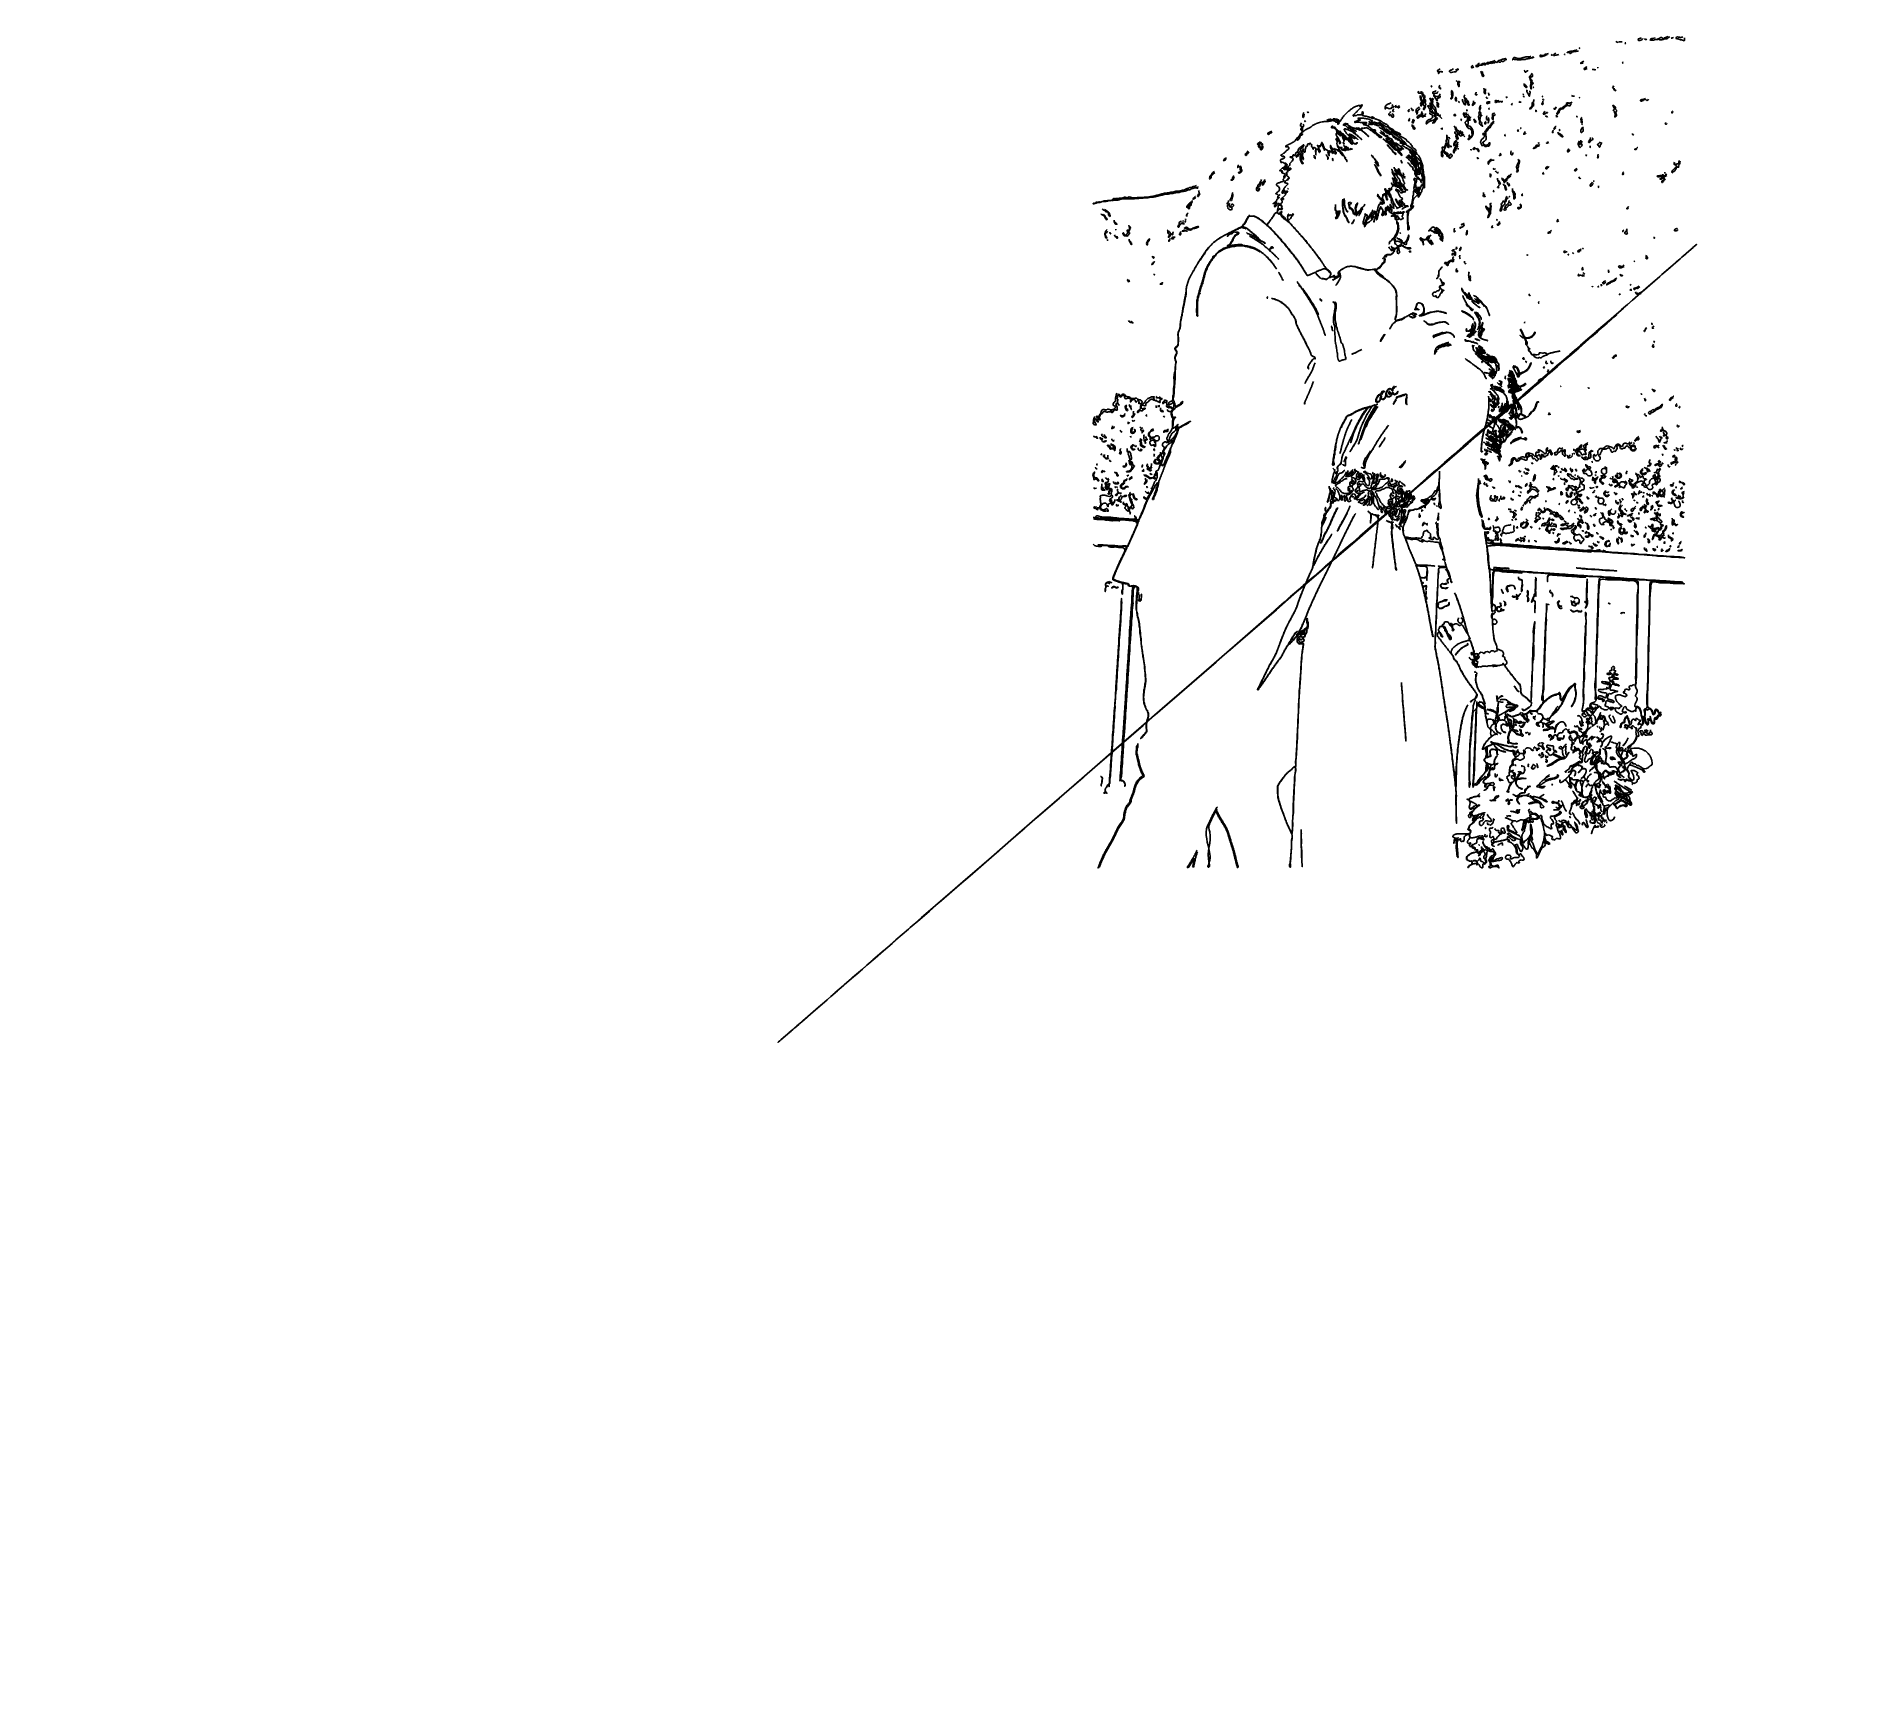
# Model space of a CAD drawing. Header units: metres. Extents: x -179 to 128, y -138 to 141.
import ezdxf

# ---------------------------------------------------------------- set-up
doc = ezdxf.new("R2010")
doc.units = ezdxf.units.M

msp = doc.modelspace()

# ---------------------------------------------------------------- linework, layer by layer
for points in [[(81.72500000000001, 138.3), (81.5, 138.175), (81.15, 138.1), (80.72500000000001, 138.025), (80.45, 137.975), (80.075, 137.82500000000002), (80.30000000000001, 137.8), (80.47500000000001, 137.85), (80.55000000000001, 137.65), (80.9, 137.85), (81.17500000000001, 137.95000000000002), (81.625, 138), (82, 138.1)], [(82.2, 138.675), (82.15, 138.525), (82.22500000000001, 138.425)], [(88.375, 139.725), (88.625, 139.525), (88.775, 139.6)], [(88.97500000000001, 139.65), (88.9, 139.625), (89.4, 139.625)], [(89.97500000000001, 139.45000000000002), (89.875, 139.4), (90, 139.3)], [(92.625, 140.3), (92.5, 140.225), (92.125, 140.125), (92.05000000000001, 139.925), (92.35000000000001, 139.85), (92.72500000000001, 139.975), (92.92500000000001, 140.15)], [(93.15, 140.175), (93.30000000000001, 140), (93.55000000000001, 140.05)], [(94.95, 140.275), (94.525, 140.175), (94.25, 140.1), (94.10000000000001, 139.95000000000002), (94.45, 139.875), (94.825, 139.925), (94.95, 140), (95.125, 140.025), (95.47500000000001, 140.07500000000002), (95.47500000000001, 140.225)], [(97.10000000000001, 140.55), (96.85000000000001, 140.375), (96.55000000000001, 140.3), (96.4, 140.15), (96.125, 140.3), (95.7, 140.225), (95.65, 140), (96.10000000000001, 139.975), (96.30000000000001, 140), (96.575, 140.1), (96.65, 140.125), (97.025, 140.175), (97.17500000000001, 140.32500000000002), (97.42500000000001, 140.45000000000002)], [(98.05000000000001, 140.32500000000002), (97.72500000000001, 140.25), (97.80000000000001, 140.1)], [(99.625, 140.45000000000002), (99.42500000000001, 140.375), (99.25, 140.35), (98.575, 140.375), (98.45, 140.225), (98.67500000000001, 140.125), (98.95, 140.07500000000002), (99.25, 139.975), (99.60000000000001, 139.9), (99.85000000000001, 139.8), (99.92500000000001, 140.275)], [(58.6, 135.025), (58.275000000000006, 134.82500000000002), (58.125, 134.70000000000002), (58.300000000000004, 134.625), (58.325, 134.275), (58.425000000000004, 134.32500000000002), (58.550000000000004, 134.65)], [(60.85, 135.07500000000002), (60.575, 134.9), (60.325, 134.8), (60.175000000000004, 134.70000000000002), (60.300000000000004, 134.475), (60.525000000000006, 134.45000000000002), (60.975, 134.525), (61.225, 134.55), (61.400000000000006, 134.70000000000002), (61.425000000000004, 134.8), (61.675000000000004, 134.925), (61.625, 135.05), (61.475, 134.95000000000002), (61.2, 134.82500000000002)], [(64.22500000000001, 135.6), (63.900000000000006, 135.425), (63.925000000000004, 135.275), (64.15, 135.275), (64.325, 135.375)], [(65.25, 135.975), (65.025, 135.9), (65.025, 135.725), (64.9, 135.675), (64.625, 135.55), (64.9, 135.4), (65.075, 135.5), (65.22500000000001, 135.6), (65.5, 135.675), (65.75, 135.65), (65.85000000000001, 135.775), (66.05, 135.775), (66.25, 135.675), (66.3, 135.85), (65.8, 135.925), (65.65, 135.85), (65.5, 135.82500000000002)], [(67.9, 136.45000000000002), (67.65, 136.32500000000002), (67.2, 136.25), (66.925, 136.125), (66.5, 136.05), (66.55, 135.875), (66.825, 135.925), (67.125, 136.025), (67.375, 135.975), (67.5, 136.05), (67.85000000000001, 136.07500000000002), (68, 136.225), (68.25, 136.1), (68.35000000000001, 136.375)], [(69.72500000000001, 136.82500000000002), (69.55, 136.75), (69.025, 136.65), (68.775, 136.525), (68.45, 136.375), (68.525, 136.25), (68.825, 136.20000000000002), (69, 136.32500000000002), (69.325, 136.3), (69.45, 136.4), (69.625, 136.55), (69.9, 136.65)], [(73.95, 137.175), (73.625, 137.05), (73.25, 137.1), (72.95, 137.025), (72.625, 136.95000000000002), (72.3, 136.82500000000002), (72.075, 136.8), (71.875, 136.775), (71.575, 136.85), (70.95, 136.82500000000002), (70.9, 136.55), (70.97500000000001, 136.675), (71.2, 136.625), (71.425, 136.6), (71.8, 136.57500000000002), (72.425, 136.6), (72.65, 136.65), (72.97500000000001, 136.65), (73.275, 136.725), (73.85000000000001, 136.82500000000002), (73.95, 136.85), (74.22500000000001, 136.925), (74.45, 137), (74.15, 137.05)], [(76.95, 137.65), (76.55, 137.55), (76.3, 137.45000000000002), (76.075, 137.32500000000002), (75.8, 137.32500000000002), (75.55, 137.375), (75.55, 137.125), (75.85000000000001, 137.125), (76.075, 137.225), (76.3, 137.225), (76.45, 137.375), (76.7, 137.475)], [(77.575, 137.55), (77.42500000000001, 137.375), (77.60000000000001, 137.375)], [(78.15, 137.675), (77.97500000000001, 137.6), (77.80000000000001, 137.32500000000002), (78.025, 137.32500000000002), (78.65, 137.45000000000002)], [(79.67500000000001, 137.55), (79.625, 137.525), (79.775, 137.45000000000002)], [(82.92500000000001, 136.32500000000002), (82.7, 136.225), (82.525, 136.125), (82.35000000000001, 136), (82.775, 136)], [(83.42500000000001, 135.45000000000002), (83.30000000000001, 135.3), (83.125, 135.25), (83.025, 135.175), (82.97500000000001, 134.95000000000002), (83.2, 135), (83.47500000000001, 135.125)], [(84.47500000000001, 135.07500000000002), (84.375, 134.925), (84.67500000000001, 134.925), (84.80000000000001, 134.85), (84.825, 135)], [(85.275, 135.35), (85.25, 135.3), (85.325, 135.175)], [(89.55000000000001, 136.20000000000002), (89.45, 136.1), (89.575, 135.95000000000002)], [(57.125, 132.225), (57.175000000000004, 132), (57.275000000000006, 132.125)], [(58.550000000000004, 132.275), (58.5, 131.775), (58.675000000000004, 131.625), (58.6, 131.875)], [(58.7, 134.70000000000002), (58.825, 134.55), (59.1, 134.55)], [(61.325, 133.1), (61.425000000000004, 132.95000000000002), (61.575, 132.875), (61.6, 132.75), (61.625, 132.4), (61.725, 132.20000000000002), (61.775000000000006, 132.025), (61.85, 132.3), (61.775000000000006, 132.75), (61.975, 132.8), (61.85, 132.925), (61.725, 133.025)], [(65.47500000000001, 134.675), (65.625, 134.32500000000002), (65.72500000000001, 133.925), (65.85000000000001, 133.75), (66.025, 133.9), (65.875, 134.07500000000002), (65.775, 134.32500000000002), (65.72500000000001, 134.57500000000002)], [(72.85000000000001, 132.57500000000002), (72.8, 132.35), (72.875, 132.175), (73.025, 131.975), (73.175, 131.9), (73.275, 132.025), (73.15, 132.15), (73, 132.4)], [(72.95, 134.85), (72.875, 134.75), (73.05, 134.475), (73.2, 134.6), (73.4, 134.70000000000002), (73.375, 134.8)], [(74.175, 134.3), (74.075, 134.15), (73.875, 133.95000000000002), (73.7, 133.675), (73.775, 133.475), (73.9, 133.05), (73.97500000000001, 132.925), (73.925, 132.675), (74, 132.5), (73.925, 132.375), (73.875, 132.05), (74.025, 131.625), (74, 132.025), (74.075, 132.275), (74.175, 132.475), (74.375, 132.6), (74.275, 132.70000000000002), (74.075, 132.775), (74.175, 133.05), (74, 133.225), (73.925, 133.675), (74.15, 133.675), (74.25, 134.07500000000002)], [(74.45, 131.975), (74.375, 131.925), (74.375, 131.8)], [(87.75, 131.95000000000002), (87.95, 131.65), (88.025, 131.475), (88.30000000000001, 131.35), (88.10000000000001, 131.57500000000002), (88.025, 131.8)], [(87.85000000000001, 132.175), (87.875, 132.025), (88, 132.125)], [(45.5, 129.025), (45.325, 128.9), (45, 128.85), (44.650000000000006, 128.8), (44.45, 128.725), (44.300000000000004, 128.675), (44.150000000000006, 128.6), (43.975, 128.5), (43.7, 128.275), (43.5, 128.15), (43.275000000000006, 127.97500000000001), (43.025000000000006, 127.80000000000001), (42.775000000000006, 127.55000000000001), (42.475, 127.22500000000001), (42.325, 127.10000000000001), (42.125, 126.80000000000001), (41.975, 126.525), (41.825, 126.35000000000001), (41.7, 126.15), (41.35, 126.2), (41.150000000000006, 126.35000000000001), (40.875, 126.42500000000001), (40.650000000000006, 126.5), (40.625, 126.60000000000001), (40.775000000000006, 126.575), (41.2, 126.525), (41.225, 126.5), (41.400000000000006, 126.45), (41.5, 126.325), (41.525000000000006, 126.375), (41.375, 126.45), (41.225, 126.525), (40.775000000000006, 126.575), (40.625, 126.60000000000001), (40.525000000000006, 126.575), (40.550000000000004, 126.5), (40.95, 126.42500000000001), (41.175000000000004, 126.30000000000001), (41.325, 126.2), (41.475, 126.075), (41.45, 125.75), (41.300000000000004, 125.72500000000001), (41.325, 125.80000000000001), (41.2, 126.025), (40.95, 126.10000000000001), (40.800000000000004, 126.2), (40.650000000000006, 126.275), (40.45, 126.375), (40.225, 126.42500000000001), (40, 126.42500000000001), (40.075, 126.5), (40.225, 126.525), (40.2, 126.55000000000001), (39.875, 126.47500000000001), (39.6, 126.4), (39.625, 126.325), (39.75, 126.35000000000001), (39.7, 126.35000000000001), (39.525000000000006, 126.4), (39.825, 126.45), (39.95, 126.45), (39.900000000000006, 126.35000000000001), (40.1, 126.325), (39.975, 126.42500000000001), (40.225, 126.42500000000001), (40.45, 126.375), (40.375, 126.325), (40.175000000000004, 126.25), (40, 126.2), (39, 126.125), (38.675000000000004, 126.075), (38.225, 126), (38.075, 125.9), (37.75, 125.825), (37.625, 125.775), (37.475, 125.67500000000001), (37.325, 125.60000000000001), (37.175000000000004, 125.525), (36.975, 125.4), (36.65, 125.125), (36.5, 125.075), (36.325, 124.97500000000001), (36.175000000000004, 124.92500000000001), (35.975, 124.80000000000001), (35.825, 124.72500000000001), (35.675000000000004, 124.625), (35.575, 124.55000000000001), (35.45, 124.42500000000001), (35.300000000000004, 124.35000000000001), (34.975, 124.025), (34.825, 123.67500000000001), (34.45, 123.35000000000001), (34.300000000000004, 123.25), (34.425000000000004, 123.35000000000001), (34.725, 123.55000000000001), (34.95, 123.875), (35.375, 124.05000000000001), (35.300000000000004, 123.9), (35.125, 123.825), (34.975, 123.67500000000001), (34.775, 123.22500000000001), (34.45, 123), (34.45, 123.22500000000001), (34.45, 123.25), (34.25, 123.10000000000001), (34.1, 122.9), (33.825, 122.67500000000001), (33.675000000000004, 122.625), (33.45, 122.45), (33.300000000000004, 122.4), (33.15, 122.325), (33.025, 122.275), (32.9, 122.2), (32.775, 122.15), (32.6, 122.075), (32.5, 121.92500000000001), (32.7, 121.875), (32.975, 121.825), (33.075, 121.65), (32.875, 121.35000000000001), (32.675000000000004, 121.22500000000001), (32.425000000000004, 120.97500000000001), (32.300000000000004, 120.85000000000001), (32.15, 120.80000000000001), (31.925, 120.575), (31.725, 120.5), (31.875, 120.275), (32.050000000000004, 120.22500000000001), (32.175000000000004, 120.325), (32.325, 120.10000000000001), (32.275, 119.95), (32.1, 119.9), (31.925, 119.80000000000001), (31.725, 119.75), (31.650000000000002, 119.575), (31.700000000000003, 119.375), (31.75, 119.2), (31.950000000000003, 119.275), (32.275, 119.125), (32.45, 119.125), (32.6, 119.075), (32.725, 118.92500000000001), (32.825, 118.825), (32.625, 118.7), (32.625, 118.92500000000001), (32.6, 118.95), (32.625, 118.875), (32.475, 118.80000000000001), (32.475, 118.9), (32.425000000000004, 118.9), (32.375, 118.80000000000001), (32.475, 118.80000000000001), (32.6, 118.85000000000001), (32.65, 118.75), (32.525, 118.55000000000001), (32.225, 118.45), (32.475, 118.5), (32.6, 118.67500000000001), (32.6, 118.55000000000001), (32.725, 118.625), (32.7, 118.45), (32.575, 118.30000000000001), (32.300000000000004, 118.2), (32.45, 118.25), (32.800000000000004, 118.25), (32.825, 118.15), (32.800000000000004, 118.05000000000001), (32.725, 117.95), (32.675000000000004, 118.025), (32.625, 118.125), (32.550000000000004, 118.075), (32.2, 118.075), (32.050000000000004, 118.325), (31.700000000000003, 118.025), (31.525000000000002, 117.825), (31.925, 117.825), (32.025, 117.72500000000001), (31.85, 117.60000000000001), (32.025, 117.4), (32.35, 117.30000000000001), (32.45, 117.17500000000001), (32.5, 117.10000000000001), (32.325, 117.025), (32.2, 116.825), (32.175000000000004, 116.72500000000001), (32.275, 116.875), (32.35, 116.97500000000001), (32.425000000000004, 116.95), (32.425000000000004, 116.85000000000001), (32.375, 116.75), (32.25, 116.55000000000001), (32.1, 116.275), (32.2, 116.25), (32.125, 116.075), (31.875, 115.95), (31.625, 115.9), (31.425, 115.80000000000001), (31.175, 115.75), (30.975, 115.4), (31.175, 115.22500000000001), (31.375, 115.075), (31.450000000000003, 114.65), (31.35, 114.4), (31.125, 114.22500000000001), (30.875, 113.92500000000001), (31.1, 113.875), (31.325000000000003, 113.65), (31.5, 113.775), (31.375, 113.575), (31.175, 113.5), (31.175, 113.30000000000001), (31.425, 113.275), (31.3, 113.17500000000001), (31.075000000000003, 113), (31, 112.875), (30.950000000000003, 112.7), (30.8, 112.625), (30.6, 112.4), (30.475, 112.325), (30.400000000000002, 112.275), (30.55, 112.375), (30.775000000000002, 112.4), (30.950000000000003, 112.55000000000001), (30.975, 112.4), (30.75, 112.125), (30.675, 111.72500000000001), (30.825000000000003, 111.80000000000001), (30.950000000000003, 112), (31.1, 112.125), (31.225, 112.275), (31.475, 112.22500000000001), (31.375, 112.05000000000001), (31.275000000000002, 111.9), (31.225, 111.67500000000001), (31.150000000000002, 111.2), (31.150000000000002, 110.92500000000001), (31.175, 110.97500000000001), (31.25, 111.15), (31.35, 111.35000000000001), (31.575000000000003, 111.375), (31.575000000000003, 111.22500000000001), (31.575000000000003, 111.25), (31.975, 111.35000000000001), (31.825000000000003, 111.625), (31.900000000000002, 111.9), (31.700000000000003, 112.025), (31.6, 111.92500000000001), (31.650000000000002, 112.15), (31.725, 112.30000000000001), (31.950000000000003, 112.525), (31.950000000000003, 112.60000000000001), (31.85, 112.75), (32, 112.95), (32.125, 112.95), (32.175000000000004, 113.125), (32, 113.025), (31.700000000000003, 112.97500000000001), (31.875, 113.2), (32.15, 113.42500000000001), (32.4, 113.65), (32.475, 113.775), (32.525, 113.95), (32.525, 114.025), (32.475, 114.17500000000001), (32.625, 114.22500000000001), (32.75, 114.42500000000001), (32.775, 114.30000000000001), (32.65, 114.10000000000001), (32.75, 114.22500000000001), (32.825, 114.35000000000001), (32.675000000000004, 114.35000000000001), (32.525, 114.2), (32.425000000000004, 114.075), (32.2, 114.10000000000001), (32.175000000000004, 114.22500000000001), (32.25, 114.325), (32.300000000000004, 114.55000000000001), (32.15, 114.45), (32.175000000000004, 114.30000000000001), (32.125, 114.22500000000001), (32.125, 114.15), (31.925, 114.05000000000001), (31.900000000000002, 114.22500000000001), (31.975, 114.4), (32.125, 114.60000000000001), (32.275, 114.9), (32.425000000000004, 115.10000000000001), (32.575, 115.275), (32.875, 115.65), (32.725, 115.72500000000001), (32.5, 115.775), (32.300000000000004, 115.85000000000001), (32.375, 116), (32.6, 116.17500000000001), (32.7, 116.25), (32.925000000000004, 116.275), (32.775, 116.35000000000001), (32.925000000000004, 116.45), (33.1, 116.525), (33.1, 116.60000000000001), (33, 116.75), (32.925000000000004, 116.875), (32.800000000000004, 116.875), (32.75, 116.95), (32.675000000000004, 117.05000000000001), (32.775, 117.275), (32.6, 117.4), (32.575, 117.47500000000001), (32.75, 117.45), (32.7, 117.55000000000001), (32.925000000000004, 117.72500000000001), (32.800000000000004, 118), (32.975, 118.10000000000001), (33, 118), (33.025, 118), (33.125, 118.2), (33.15, 118.075), (33.075, 117.92500000000001), (33.2, 117.95), (33.375, 118.275), (33.25, 118.275), (33.125, 118.2), (32.925000000000004, 118.17500000000001), (32.925000000000004, 118.35000000000001), (33.050000000000004, 118.625), (33.175000000000004, 118.7), (33.2, 118.95), (33.325, 119.17500000000001), (33.45, 119.275), (33.525, 119.375), (33.75, 119.65), (33.725, 119.95), (33.35, 120.05000000000001), (33.225, 120.15), (33.425000000000004, 120.17500000000001), (33.550000000000004, 120.2), (33.7, 120.25), (33.75, 120.45), (33.85, 120.525), (33.9, 120.42500000000001), (33.975, 120.4), (34.2, 120.7), (34.25, 120.875), (34.425000000000004, 120.95), (34.65, 121.375), (34.800000000000004, 121.625), (35.1, 121.875), (35.425000000000004, 122.125), (35.525, 122.22500000000001), (35.575, 122.2), (35.550000000000004, 122), (35.2, 121.625), (35, 121.42500000000001), (35.025, 121.275), (34.875, 121.025), (34.85, 120.95), (34.625, 120.875), (34.675000000000004, 120.95), (34.6, 120.80000000000001), (34.7, 120.775), (34.625, 120.65), (34.5, 120.55000000000001), (34.275, 120.2), (34.375, 120.10000000000001), (34.5, 120.325), (34.65, 120.30000000000001), (34.675000000000004, 120.42500000000001), (34.75, 120.525), (34.85, 120.65), (35.1, 120.67500000000001), (35.125, 120.55000000000001), (35.025, 120.45), (34.95, 120), (35, 119.65), (35.1, 119.45), (35.2, 119.22500000000001), (35.425000000000004, 119), (35.5, 119.075), (35.375, 119.22500000000001), (35.275, 119.42500000000001), (35.15, 119.65), (35.1, 119.825), (35.075, 120.075), (35.175000000000004, 120.4), (35.275, 120.125), (35.35, 119.95), (35.475, 119.72500000000001), (35.525, 119.9), (35.45, 120.05000000000001), (35.375, 120.275), (35.300000000000004, 120.875), (35.15, 120.85000000000001), (35.2, 121.025), (35.4, 121.35000000000001), (35.5, 121.525), (35.525, 121.075), (35.725, 120.92500000000001), (35.800000000000004, 121.42500000000001), (35.9, 121.75), (35.95, 121.92500000000001), (36.175000000000004, 122), (36.2, 122.275), (36.4, 122.4), (36.625, 122.47500000000001), (36.775, 122.375), (36.95, 122.17500000000001), (36.875, 121.97500000000001), (37.025, 121.825), (37.1, 121.625), (37.175000000000004, 121.42500000000001), (37.2, 121.7), (37.35, 121.775), (37.6, 121.525), (37.625, 120.92500000000001), (37.625, 120.5), (37.6, 120.825), (37.65, 121.42500000000001), (37.925000000000004, 121.45), (38.050000000000004, 121.30000000000001), (38.125, 121.125), (38.225, 120.9), (38.300000000000004, 121.025), (38.35, 121.05000000000001), (38.225, 121.35000000000001), (38.175000000000004, 121.5), (38.075, 121.67500000000001), (38.025, 121.85000000000001), (37.925000000000004, 122), (37.85, 122.15), (38.025, 122), (38.125, 121.9), (38.15, 122.05000000000001), (38.25, 121.92500000000001), (38.25, 121.875), (38.425000000000004, 122.05000000000001), (38.575, 122.4), (38.7, 122.22500000000001), (38.650000000000006, 122.125), (38.7, 122.075), (38.800000000000004, 121.95), (38.925000000000004, 121.775), (38.875, 121.7), (38.875, 121.65), (38.95, 121.625), (39.025000000000006, 121.5), (39.025000000000006, 121.30000000000001), (39.050000000000004, 121.375), (39.125, 121.4), (39.150000000000006, 121.375), (39.025000000000006, 121.45), (38.975, 121.625), (38.85, 121.9), (38.725, 122.05000000000001), (38.800000000000004, 122.075), (38.725, 122.2), (38.575, 122.4), (38.625, 122.625), (38.7, 122.575), (38.675000000000004, 122.4), (38.800000000000004, 122.375), (38.85, 122.15), (38.95, 121.97500000000001), (39, 121.75), (39.1, 121.60000000000001), (39.225, 121.5), (39.425000000000004, 121.35000000000001), (39.6, 121.275), (39.75, 121.125), (39.650000000000006, 120.9), (39.775000000000006, 120.7), (39.725, 120.60000000000001), (39.800000000000004, 120.5), (39.875, 120.35000000000001), (39.85, 120.47500000000001), (39.85, 121), (39.900000000000006, 121.2), (39.925000000000004, 120.825), (39.975, 120.95), (40.150000000000006, 121.05000000000001), (40.300000000000004, 121.375), (40.35, 121.2), (40.275000000000006, 121.30000000000001), (40.275000000000006, 121.22500000000001), (40.400000000000006, 121.025), (40.300000000000004, 120.97500000000001), (40.525000000000006, 120.75), (40.325, 120.95), (40.475, 120.92500000000001), (40.6, 120.875), (40.7, 120.85000000000001), (40.925000000000004, 120.67500000000001), (41.050000000000004, 120.775), (40.900000000000006, 121.10000000000001), (40.85, 121.17500000000001), (40.875, 121.2), (40.800000000000004, 121.075), (40.7, 120.95), (40.575, 120.97500000000001), (40.475, 121.15), (40.375, 121.30000000000001), (40.275000000000006, 121.525), (40.2, 121.47500000000001), (40.125, 121.625), (40.075, 121.97500000000001), (40.1, 122.10000000000001), (40.25, 121.775), (40.35, 121.60000000000001), (40.375, 121.47500000000001), (40.575, 121.4), (40.675000000000004, 121.45), (40.7, 121.60000000000001), (40.85, 121.30000000000001), (40.975, 121.35000000000001), (40.800000000000004, 121.5), (40.95, 121.45), (41.125, 121.42500000000001), (41.425000000000004, 121.15), (41.525000000000006, 121.2), (41.725, 120.95), (41.95, 120.625), (42.1, 120.45), (42.2, 120.35000000000001), (41.975, 120.65), (41.925000000000004, 120.72500000000001), (41.625, 121.10000000000001), (41.475, 121.30000000000001), (41.400000000000006, 121.45), (41.525000000000006, 121.375), (41.625, 121.2), (41.800000000000004, 121.025), (41.875, 120.875), (42.125, 120.575), (42.45, 120.2), (42.525000000000006, 120.025), (42.6, 119.85000000000001), (42.800000000000004, 119.60000000000001), (42.875, 119.375), (42.875, 119.45), (42.825, 119.575), (42.625, 119.85000000000001), (42.5, 120.075), (42.650000000000006, 120.075), (42.45, 120.25), (42.35, 120.375), (42.25, 120.525), (42.125, 120.72500000000001), (41.85, 121.05000000000001), (41.650000000000006, 121.325), (41.5, 121.525), (41.45, 121.67500000000001), (41.325, 121.875), (41.275000000000006, 122.075), (41.2, 122.22500000000001), (41.2, 122.65), (41.225, 122.72500000000001), (41.175000000000004, 122.875), (41.050000000000004, 123.125), (41.025000000000006, 123.275), (41.125, 123.325), (41.175000000000004, 123.4), (41.325, 123.17500000000001), (41.425000000000004, 122.97500000000001), (41.5, 122.825), (41.6, 122.67500000000001), (41.650000000000006, 122.4), (41.775000000000006, 122.47500000000001), (41.800000000000004, 122.575), (41.675000000000004, 122.80000000000001), (41.575, 123), (41.5, 123.125), (41.45, 123.275), (41.325, 123.42500000000001), (41.2, 123.60000000000001), (41.125, 123.72500000000001), (41.075, 123.9), (41.050000000000004, 124.125), (41.175000000000004, 124.25), (41.125, 124.60000000000001), (41.025000000000006, 124.80000000000001), (40.825, 124.97500000000001), (40.675000000000004, 125.075), (40.25, 125.125), (40.275000000000006, 125.2), (40.45, 125.375), (40.5, 125.2), (40.775000000000006, 125.17500000000001), (40.95, 125.025), (41.175000000000004, 124.80000000000001), (41.275000000000006, 124.60000000000001), (41.45, 124.375), (41.45, 124.25), (41.375, 124.25), (41.2, 124.10000000000001), (41.35, 124.17500000000001), (41.45, 124), (41.325, 124.025), (41.425000000000004, 123.95), (41.400000000000006, 124.075), (41.35, 124.22500000000001), (41.425000000000004, 124.25), (41.550000000000004, 124.05000000000001), (41.550000000000004, 124.025), (41.650000000000006, 124), (41.675000000000004, 123.85000000000001), (41.625, 123.80000000000001), (41.75, 123.775), (41.800000000000004, 123.7), (41.800000000000004, 123.825), (41.825, 123.80000000000001), (41.625, 124.075), (41.725, 124.17500000000001), (41.800000000000004, 124.22500000000001), (41.775000000000006, 124.30000000000001), (41.800000000000004, 124.15), (41.650000000000006, 124.15), (41.550000000000004, 124.25), (41.375, 124.47500000000001), (41.400000000000006, 124.575), (41.475, 124.5), (41.525000000000006, 124.4), (41.650000000000006, 124.35000000000001), (41.675000000000004, 124.525), (41.800000000000004, 124.4), (41.875, 124.275), (41.925000000000004, 124.15), (41.95, 124.025), (42.025000000000006, 123.92500000000001), (42.125, 123.67500000000001), (42.2, 123.325), (42.300000000000004, 123.125), (42.35, 123), (42.325, 122.875), (42.35, 122.75), (42.375, 122.92500000000001), (42.425000000000004, 123.10000000000001), (42.425000000000004, 123.15), (42.375, 123), (42.300000000000004, 123.125), (42.225, 123.325), (42.1, 123.65), (42.150000000000006, 123.95), (42.150000000000006, 123.97500000000001), (42.125, 124.125), (42.35, 123.95), (42.475, 123.85000000000001), (42.925000000000004, 123.35000000000001), (43.125, 123.25), (43.300000000000004, 122.95), (43.1, 123.10000000000001), (43, 123.2), (42.800000000000004, 123.35000000000001), (42.625, 123.55000000000001), (42.5, 123.7), (42.400000000000006, 123.67500000000001), (42.35, 123.875), (42.375, 123.775), (42.575, 123.575), (42.75, 123.35000000000001), (42.800000000000004, 123.22500000000001), (42.6, 123.275), (42.25, 123.625), (42.25, 123.60000000000001), (42.35, 123.5), (42.425000000000004, 123.4), (42.325, 123.4), (42.2, 123.5), (42.475, 123.22500000000001), (42.5, 123.35000000000001), (42.675000000000004, 123.125), (42.800000000000004, 123.10000000000001), (42.875, 123.075), (42.825, 123.2), (42.975, 123.22500000000001), (43, 123.05000000000001), (43.075, 122.92500000000001), (43.175000000000004, 122.85000000000001), (43.25, 122.72500000000001), (43.275000000000006, 122.72500000000001), (43.125, 122.92500000000001), (43.025000000000006, 123.075), (43, 123.2), (43.300000000000004, 122.85000000000001), (43.375, 122.7), (43.45, 122.60000000000001), (43.6, 122.375), (43.525000000000006, 122.575), (43.300000000000004, 122.85000000000001), (43.325, 122.97500000000001), (43.45, 122.80000000000001), (43.525000000000006, 122.7), (43.400000000000006, 122.875), (43.325, 123.025), (43.45, 123.15), (43.475, 123.025), (43.525000000000006, 122.95), (43.475, 123.10000000000001), (43.425000000000004, 123.25), (43.300000000000004, 123.4), (43.2, 123.55000000000001), (43.400000000000006, 123.4), (43.525000000000006, 123.30000000000001), (43.75, 122.95), (43.800000000000004, 122.825), (43.775000000000006, 122.55000000000001), (43.75, 122.275), (43.775000000000006, 122.375), (43.75, 122.525), (43.775000000000006, 122.775), (43.85, 122.67500000000001), (43.95, 122.5), (44.225, 122.375), (44.425000000000004, 122.45), (44.575, 122.575), (44.525000000000006, 122.42500000000001), (44.425000000000004, 122.30000000000001), (44.475, 122.35000000000001), (44.625, 122.55000000000001), (44.35, 122.42500000000001), (44.075, 122.4), (43.95, 122.55000000000001), (43.825, 122.72500000000001), (43.825, 122.875), (43.725, 123), (43.650000000000006, 123.15), (43.5, 123.375), (43.375, 123.60000000000001), (43.425000000000004, 123.67500000000001), (43.550000000000004, 123.60000000000001), (43.775000000000006, 123.45), (43.900000000000006, 123.375), (44.050000000000004, 123.325), (44.2, 123.275), (44.075, 123.30000000000001), (44, 123.35000000000001), (43.85, 123.4), (43.7, 123.55000000000001), (43.550000000000004, 123.625), (43.400000000000006, 123.7), (43.35, 123.775), (43.525000000000006, 123.75), (43.625, 123.75), (43.7, 123.75), (43.475, 123.75), (43.375, 123.85000000000001), (43.300000000000004, 124), (43.45, 123.95), (43.625, 123.92500000000001), (43.775000000000006, 123.825), (43.95, 123.7), (44.300000000000004, 123.42500000000001), (44.525000000000006, 123.25), (44.725, 123.125), (44.525000000000006, 123.275), (44.375, 123.4), (44.125, 123.575), (43.875, 123.775), (43.725, 123.85000000000001), (43.5, 123.95), (43.25, 124.025), (43.275000000000006, 124.025), (43.275000000000006, 123.85000000000001), (43.275000000000006, 123.95), (43.35, 123.775), (43.225, 123.80000000000001), (43.075, 123.875), (42.95, 123.97500000000001), (42.800000000000004, 124.15), (42.675000000000004, 124.325), (42.5, 124.60000000000001), (42.400000000000006, 124.75), (42.475, 124.92500000000001), (42.75, 124.85000000000001), (43, 124.775), (43.2, 124.67500000000001), (43.400000000000006, 124.625), (43.575, 124.5), (43.800000000000004, 124.4), (44, 124.25), (44.125, 124.125), (44.300000000000004, 124.15), (44.2, 124.275), (43.95, 124.47500000000001), (43.775000000000006, 124.575), (43.575, 124.7), (43.550000000000004, 124.825), (43.5, 124.95), (43.650000000000006, 124.875), (43.775000000000006, 124.80000000000001), (43.925000000000004, 124.72500000000001), (44.125, 124.7), (44.275000000000006, 124.625), (44.475, 124.47500000000001), (44.325, 124.60000000000001), (44.2, 124.67500000000001), (44.050000000000004, 124.75), (43.800000000000004, 124.95), (43.825, 124.92500000000001), (43.925000000000004, 124.72500000000001), (43.800000000000004, 124.80000000000001), (43.650000000000006, 124.875), (43.45, 125.025), (43.175000000000004, 125.275), (43.125, 125.17500000000001), (43.300000000000004, 124.95), (43.150000000000006, 125), (42.900000000000006, 125.2), (42.725, 125.375), (42.5, 125.5), (42.25, 125.575), (42.425000000000004, 125.72500000000001), (42.575, 125.825), (42.800000000000004, 125.775), (43.075, 125.7), (42.925000000000004, 125.67500000000001), (42.800000000000004, 125.7), (42.625, 125.67500000000001), (42.85, 125.67500000000001), (42.975, 125.65), (43.1, 125.5), (43.25, 125.4), (43.425000000000004, 125.325), (43.6, 125.2), (43.875, 125.10000000000001), (44.050000000000004, 125.05000000000001), (44.300000000000004, 124.95), (44.5, 124.875), (44.825, 124.775), (45.050000000000004, 124.65), (45.025000000000006, 124.65), (45.025000000000006, 124.75), (44.875, 124.9), (44.6, 124.97500000000001), (44.400000000000006, 125.075), (44.650000000000006, 125.025), (44.775000000000006, 125.075), (45.050000000000004, 124.85000000000001), (45.25, 124.72500000000001), (45.400000000000006, 124.575), (45.7, 124.325), (45.925000000000004, 124.17500000000001), (46.300000000000004, 123.85000000000001), (46.550000000000004, 123.60000000000001), (46.35, 123.825), (46.175000000000004, 123.95), (45.975, 124.125), (45.650000000000006, 124.4), (45.375, 124.67500000000001), (45.35, 124.95), (45.35, 125.05000000000001), (45.5, 125), (45.725, 125.025), (45.85, 125.05000000000001), (45.875, 125), (45.85, 125.125), (45.95, 125.05000000000001), (46.150000000000006, 125.125), (46.325, 125.025), (46.5, 124.95), (46.775000000000006, 124.75), (46.95, 124.625), (47.1, 124.55000000000001), (47.325, 124.375), (47.525000000000006, 124.2), (47.675000000000004, 124.10000000000001), (47.85, 123.97500000000001), (48.050000000000004, 123.775), (48.375, 123.47500000000001), (48.5, 123.42500000000001), (48.650000000000006, 123.42500000000001), (48.775000000000006, 123.525), (48.625, 123.60000000000001), (48.475, 123.7), (48.175000000000004, 123.97500000000001), (47.925000000000004, 124.17500000000001), (47.800000000000004, 124.275), (47.6, 124.4), (47.45, 124.55000000000001), (47.175000000000004, 124.65), (47, 124.75), (47.025000000000006, 124.825), (47.275000000000006, 124.75), (47.475, 124.7), (47.6, 124.67500000000001), (47.75, 124.575), (47.6, 124.67500000000001), (47.625, 124.75), (47.5, 124.72500000000001), (47.275000000000006, 124.75), (47.075, 124.80000000000001), (47, 124.85000000000001), (46.900000000000006, 124.85000000000001), (46.95, 124.95), (46.800000000000004, 125.125), (46.675000000000004, 125.2), (46.550000000000004, 125.25), (46.475, 125.525), (46.525000000000006, 125.47500000000001), (46.425000000000004, 125.42500000000001), (46.2, 125.525), (46, 125.55000000000001), (45.650000000000006, 125.625), (45.925000000000004, 125.65), (46.075, 125.60000000000001), (45.95, 125.65), (45.825, 125.775), (45.550000000000004, 125.85000000000001), (45.575, 125.92500000000001), (45.875, 125.9), (46.150000000000006, 125.80000000000001), (46.225, 125.92500000000001), (46, 126), (44.975, 126.025), (44.525000000000006, 126.05000000000001), (44.2, 126), (44.300000000000004, 126.075), (44.175000000000004, 126.10000000000001), (44.35, 126.17500000000001), (44.5, 126.22500000000001), (44.675000000000004, 126.30000000000001), (45.150000000000006, 126.4), (44.95, 126.5), (44.725, 126.65), (45.1, 126.7), (45.825, 126.67500000000001), (46.150000000000006, 126.60000000000001), (46.575, 126.55000000000001), (46.775000000000006, 126.42500000000001), (46.925000000000004, 126.35000000000001), (47.150000000000006, 126.275), (47.150000000000006, 125.97500000000001), (46.975, 126.025), (46.6, 126.10000000000001), (46.725, 125.92500000000001), (46.975, 125.875), (47.125, 125.80000000000001), (47.300000000000004, 125.75), (47.525000000000006, 125.625), (47.800000000000004, 125.575), (47.975, 125.5), (48.125, 125.42500000000001), (48.275000000000006, 125.4), (48.125, 125.42500000000001), (47.95, 125.55000000000001), (47.95, 125.625), (47.75, 125.7), (47.425000000000004, 125.85000000000001), (47.5, 126.075), (47.625, 126), (47.800000000000004, 125.95), (48.050000000000004, 125.85000000000001), (48.2, 125.775), (48.375, 125.60000000000001), (48.625, 125.42500000000001), (48.7, 125.325), (48.925000000000004, 125.10000000000001), (48.975, 125.05000000000001), (48.925000000000004, 124.9), (48.7, 124.97500000000001), (48.550000000000004, 125.05000000000001), (48.375, 125.17500000000001), (48.375, 125.15), (48.550000000000004, 125.05000000000001), (48.725, 124.92500000000001), (48.900000000000006, 124.875), (49.1, 124.72500000000001), (49.275000000000006, 124.625), (49.45, 124.5), (49.525000000000006, 124.325), (49.275000000000006, 124.5), (49.050000000000004, 124.67500000000001), (49.075, 124.625), (49.275000000000006, 124.5), (49.6, 124.22500000000001), (49.7, 124.2), (49.875, 124.15), (50.075, 124.025), (50.1, 123.9), (50.050000000000004, 124.05000000000001), (50.075, 124.075), (50, 124.25), (49.85, 124.325), (49.300000000000004, 124.92500000000001), (49.150000000000006, 125.10000000000001), (49, 125.25), (48.825, 125.4), (48.525000000000006, 125.7), (48.400000000000006, 125.80000000000001), (48.275000000000006, 126.025), (48.45, 125.97500000000001), (48.6, 125.875), (48.725, 125.80000000000001), (48.75, 125.67500000000001), (48.95, 125.45), (49, 125.42500000000001), (48.925000000000004, 125.525), (48.725, 125.80000000000001), (48.875, 125.65), (49.1, 125.55000000000001), (49.25, 125.4), (49.525000000000006, 125.275), (49.7, 125.22500000000001), (49.95, 125.025), (50.075, 124.92500000000001), (50.225, 124.775), (50.425000000000004, 124.60000000000001), (50.550000000000004, 124.55000000000001), (50.725, 124.45), (50.900000000000006, 124.375), (51.075, 124.275), (51.2, 124.125), (51.45, 123.92500000000001), (51.45, 123.85000000000001), (51.325, 123.875), (51.125, 124.025), (50.975, 124.10000000000001), (50.725, 124.17500000000001), (50.5, 124.35000000000001), (50.375, 124.47500000000001), (50.45, 124.42500000000001), (50.575, 124.325), (50.675000000000004, 124.15), (50.900000000000006, 123.97500000000001), (51.075, 123.875), (51.25, 123.75), (51.425000000000004, 123.65), (51.625, 123.5), (51.825, 123.4), (52.075, 123.22500000000001), (52.150000000000006, 123.025), (52.300000000000004, 122.92500000000001), (52.575, 122.7), (52.7, 122.60000000000001), (52.575, 122.525), (52.45, 122.60000000000001), (52.2, 122.75), (52.025000000000006, 122.85000000000001), (51.800000000000004, 122.9), (51.650000000000006, 122.97500000000001), (51.375, 123.05000000000001), (51.650000000000006, 122.97500000000001), (51.825, 122.875), (52.050000000000004, 122.825), (52.2, 122.75), (52.325, 122.7), (52.45, 122.60000000000001), (52.575, 122.525), (52.800000000000004, 122.5), (52.825, 122.325), (52.650000000000006, 122.4), (52.5, 122.45), (52.325, 122.55000000000001), (52.025000000000006, 122.72500000000001), (51.975, 122.7), (52, 122.55000000000001), (51.85, 122.525), (52.1, 122.47500000000001), (52.300000000000004, 122.4), (52.575, 122.30000000000001), (52.775000000000006, 122.30000000000001), (52.925000000000004, 122.15), (53.150000000000006, 122.025), (53.325, 121.9), (53.475, 121.825), (53.975, 121.375), (54.275000000000006, 121.125), (54.375, 120.97500000000001), (54.475, 120.80000000000001), (54.550000000000004, 120.67500000000001), (54.475, 120.5), (54.275000000000006, 120.775), (53.85, 121.15), (53.625, 121.30000000000001), (53.45, 121.42500000000001), (53.175000000000004, 121.525), (53.025000000000006, 121.625), (52.85, 121.72500000000001), (52.625, 121.9), (52.475, 121.95), (52.2, 122.125), (52.400000000000006, 121.97500000000001), (52.525000000000006, 121.92500000000001), (52.725, 121.775), (52.85, 121.72500000000001), (53.050000000000004, 121.575), (53.175000000000004, 121.525), (53.35, 121.4), (53.45, 121.25), (53.7, 121.05000000000001), (53.975, 120.85000000000001), (54.300000000000004, 120.525), (54.550000000000004, 120.25), (54.800000000000004, 120), (54.95, 119.775), (55.025000000000006, 119.65), (55.2, 119.55000000000001), (55.275000000000006, 119.42500000000001), (55.35, 119.275), (55.125, 119.15), (54.975, 119.10000000000001), (54.800000000000004, 119.375), (54.725, 119.55000000000001), (54.650000000000006, 119.72500000000001), (54.575, 119.875), (54.375, 120.17500000000001), (54.150000000000006, 120.375), (54.075, 120.525), (53.775000000000006, 120.67500000000001), (53.650000000000006, 120.85000000000001), (53.475, 120.97500000000001), (53.625, 120.85000000000001), (53.775000000000006, 120.67500000000001), (53.925000000000004, 120.30000000000001), (54.1, 120.25), (54.375, 119.92500000000001), (54.45, 119.775), (54.550000000000004, 119.625), (54.6, 119.47500000000001), (54.725, 119.25), (54.7, 119.15), (54.5, 119.4), (54.35, 119.625), (54.1, 119.92500000000001), (53.875, 120.075), (53.625, 120.25), (53.475, 120.325), (53.325, 120.47500000000001), (53.425000000000004, 120.375), (53.575, 120.25), (53.95, 119.85000000000001), (54.1, 119.65), (54.225, 119.42500000000001), (54.2, 119.4), (54.35, 119.35000000000001), (54.45, 119.17500000000001), (54.525000000000006, 119.05000000000001), (54.7, 118.97500000000001), (54.825, 118.9), (54.825, 119.025), (54.95, 118.825), (54.900000000000006, 118.72500000000001), (54.975, 118.525), (55.025000000000006, 118.15), (55.1, 117.60000000000001), (55.175000000000004, 117.22500000000001), (54.925000000000004, 117.25), (54.875, 117.525), (54.825, 117.7), (54.75, 117.9), (54.75, 118.10000000000001), (54.575, 118.35000000000001), (54.525000000000006, 118.5), (54.45, 118.72500000000001), (54.300000000000004, 118.92500000000001), (54.225, 119.075), (54.025000000000006, 119.325), (53.875, 119.55000000000001), (53.775000000000006, 119.72500000000001), (53.400000000000006, 120.10000000000001), (53.300000000000004, 120.17500000000001), (53.175000000000004, 120.375), (53.125, 120.375), (53.425000000000004, 120.075), (53.85, 119.60000000000001), (53.900000000000006, 119.47500000000001), (53.800000000000004, 119.47500000000001), (53.675000000000004, 119.55000000000001), (53.75, 119.375), (53.6, 119.47500000000001), (52.900000000000006, 120.15), (53.650000000000006, 119.4), (53.775000000000006, 119.17500000000001), (53.975, 118.92500000000001), (53.800000000000004, 119.17500000000001), (54, 119.125), (54.125, 118.875), (54.2, 118.7), (54.300000000000004, 118.525), (54.400000000000006, 118.375), (54.45, 118.22500000000001), (54.550000000000004, 117.775), (54.675000000000004, 117.65), (54.6, 117.5), (54.575, 117.5), (54.625, 117.275), (54.725, 117.17500000000001), (54.575, 117.075), (54.5, 117.30000000000001), (54.35, 117.65), (54.300000000000004, 117.85000000000001), (54.25, 117.9), (54.325, 117.67500000000001), (54.475, 117.375), (54.525000000000006, 117.17500000000001), (54.650000000000006, 116.95), (54.575, 116.85000000000001), (54.525000000000006, 117), (54.45, 117.15), (54.400000000000006, 117.275), (54.325, 117.375), (54.425000000000004, 117.2), (54.5, 117.025), (54.575, 116.875), (54.675000000000004, 116.80000000000001), (54.775000000000006, 116.5), (54.925000000000004, 116.4), (54.875, 116.775), (54.975, 116.65), (55.175000000000004, 116.375), (55.400000000000006, 115.97500000000001), (55.45, 115.825), (55.375, 116.075), (55.45, 116.2), (55.625, 116.65), (55.525000000000006, 117.025), (55.5, 117.375), (55.375, 117.47500000000001), (55.325, 117.97500000000001), (55.25, 118.4), (55.325, 118.45), (55.425000000000004, 118.2), (55.400000000000006, 118.575), (55.35, 118.72500000000001), (55.275000000000006, 118.875), (55.25, 119), (55.375, 119.15), (55.45, 119.025), (55.5, 118.825), (55.575, 118.575), (55.625, 117.875), (55.7, 117.55000000000001), (55.75, 117.075), (55.825, 116.80000000000001), (55.775000000000006, 116.25), (55.75, 115.92500000000001), (55.7, 115.35000000000001), (55.550000000000004, 115.525), (55.475, 115.375), (55.375, 115.125), (55.275000000000006, 114.92500000000001), (55.225, 114.75), (55.125, 114.525), (55.075, 114.4), (54.925000000000004, 114.2), (54.675000000000004, 113.95), (54.725, 114.10000000000001), (54.875, 114.30000000000001), (54.925000000000004, 114.42500000000001), (55.075, 114.65), (55.125, 114.825), (55.2, 114.95), (55.025000000000006, 115.075), (54.975, 114.95), (54.800000000000004, 114.7), (54.75, 114.575), (54.625, 114.4), (54.550000000000004, 114.25), (54.45, 114.2), (54.475, 114.575), (54.550000000000004, 114.80000000000001), (54.7, 115.10000000000001), (54.5, 115), (54.45, 115.075), (54.5, 115.375), (54.475, 115.525), (54.550000000000004, 115.875), (54.6, 116.30000000000001), (54.400000000000006, 116.55000000000001), (54.2, 116.375), (54.375, 116.025), (54.35, 115.75), (54.300000000000004, 115.5), (54.2, 114.875), (54.2, 114.45), (54.1, 114.22500000000001), (54.125, 113.95), (54.025000000000006, 113.525), (53.975, 112.95), (53.900000000000006, 112.625), (53.85, 112.35000000000001), (53.775000000000006, 112.2), (53.650000000000006, 111.95), (53.675000000000004, 111.72500000000001), (53.725, 111.55000000000001), (53.725, 111.47500000000001), (53.525000000000006, 111.325), (53.25, 111.17500000000001), (53.050000000000004, 111), (52.900000000000006, 110.875), (53.1, 110.80000000000001), (53.125, 110.525), (53.1, 109.35000000000001), (53.1, 108.92500000000001), (53.175000000000004, 108.47500000000001), (53.225, 107.825), (53.325, 107.92500000000001), (53.275000000000006, 108.575), (53.2, 109.025), (53.2, 110.4), (53.275000000000006, 110.72500000000001), (53.35, 111.05000000000001), (53.75, 111.30000000000001), (54.1, 111.9), (53.875, 111.75), (53.800000000000004, 111.92500000000001), (53.875, 112.10000000000001), (53.95, 112.25), (54, 112.525), (54.075, 112.85000000000001), (54.2, 113.15), (54.75, 113.7), (54.95, 113.97500000000001), (55.125, 114.2), (55.2, 114.075), (55.125, 113.95), (55.075, 113.80000000000001), (54.95, 113.625), (54.900000000000006, 113.45), (55, 113.35000000000001), (55.075, 113.575), (55.2, 113.75), (55.275000000000006, 113.92500000000001), (55.35, 114.05000000000001), (55.400000000000006, 114.17500000000001), (55.475, 114.275), (55.550000000000004, 114.525), (55.650000000000006, 114.75), (55.725, 114.97500000000001), (55.775000000000006, 115.22500000000001), (55.85, 115.65), (55.875, 115.22500000000001), (55.95, 114.92500000000001), (55.975, 116.10000000000001), (55.925000000000004, 116.9), (55.85, 117.2), (55.800000000000004, 117.65), (55.725, 117.97500000000001), (55.675000000000004, 118.67500000000001), (55.6, 118.97500000000001), (55.550000000000004, 119.15), (55.475, 119.275), (55.425000000000004, 119.47500000000001), (55.35, 119.60000000000001), (55.275000000000006, 119.85000000000001), (55.175000000000004, 120.025), (55.1, 120.17500000000001), (55, 120.325), (54.800000000000004, 120.60000000000001), (54.625, 120.825), (54.575, 120.95), (54.45, 121.125), (54.550000000000004, 121.30000000000001), (54.400000000000006, 121.45), (54.2, 121.60000000000001), (53.975, 121.775), (53.825, 122.075), (53.725, 122.22500000000001), (53.475, 122.47500000000001), (53.150000000000006, 122.775), (52.975, 122.9), (52.900000000000006, 123.10000000000001), (52.7, 123.2), (52.550000000000004, 123.325), (52.425000000000004, 123.4), (52.225, 123.5), (52.075, 123.60000000000001), (51.900000000000006, 123.67500000000001), (51.725, 123.80000000000001), (51.625, 123.92500000000001), (51.650000000000006, 124.025), (51.925000000000004, 123.97500000000001), (51.800000000000004, 124.125), (51.650000000000006, 124.2), (51.475, 124.25), (51.300000000000004, 124.35000000000001), (51.150000000000006, 124.4), (51.025000000000006, 124.47500000000001), (50.900000000000006, 124.525), (50.75, 124.60000000000001), (50.675000000000004, 124.775), (50.550000000000004, 124.85000000000001), (50.275000000000006, 124.95), (50.1, 125.10000000000001), (49.95, 125.22500000000001), (49.725, 125.525), (49.5, 125.7), (49.35, 125.75), (49.2, 125.85000000000001), (49, 125.92500000000001), (48.85, 126.10000000000001), (48.725, 126.17500000000001), (48.6, 126.22500000000001), (48.45, 126.325), (48.275000000000006, 126.4), (48, 126.5), (47.7, 126.55000000000001), (47.550000000000004, 126.67500000000001), (47.425000000000004, 126.825), (47.25, 126.875), (47.1, 126.95), (47.075, 126.80000000000001), (47.25, 126.75), (47.275000000000006, 126.65), (46.975, 126.775), (46.775000000000006, 126.825), (46.625, 126.9), (46.425000000000004, 126.95), (46.125, 127.025), (45.875, 127.075), (45.550000000000004, 127.15), (45.375, 127.22500000000001), (45.525000000000006, 127.30000000000001), (45.6, 127.55000000000001), (45.475, 127.825), (45.425000000000004, 127.65), (45.400000000000006, 127.4), (45.275000000000006, 127.325), (45.025000000000006, 127.275), (44.575, 127.25), (44.425000000000004, 127.125), (44.150000000000006, 127.17500000000001), (43.975, 127.05000000000001), (43.925000000000004, 127.17500000000001), (44.050000000000004, 127.35000000000001), (44.225, 127.525), (44.625, 127.875), (45.075, 128.32500000000002), (45.225, 128.5), (45.300000000000004, 128.675), (45.45, 128.8), (45.375, 128.775), (45.150000000000006, 128.675), (45.025000000000006, 128.70000000000002), (45.225, 128.775)], [(50.325, 129.32500000000002), (50, 129.15), (49.800000000000004, 129.1), (49.6, 128.975), (49.45, 128.8), (49.325, 128.6), (49.35, 128.25), (49.45, 128.425), (49.900000000000006, 128.32500000000002), (50.175000000000004, 128.32500000000002), (50.35, 128.375), (50.5, 128.625), (50.650000000000006, 128.525), (50.75, 128.625), (50.675000000000004, 128.75), (50.525000000000006, 129)], [(51.225, 128.85), (51.025000000000006, 128.725), (51.1, 128.55), (51.225, 128.625), (51.625, 128.45000000000002), (51.725, 128.625), (51.675000000000004, 128.8), (51.525000000000006, 128.55)], [(55.025000000000006, 131.275), (54.925000000000004, 130.975), (55.050000000000004, 130.925), (55.35, 130.95000000000002), (55.575, 130.85), (55.6, 130.57500000000002), (55.75, 130.4), (55.825, 130.275), (55.875, 129.9), (55.875, 129.625), (55.85, 129.32500000000002), (55.775000000000006, 129.1), (55.725, 128.95000000000002), (55.900000000000006, 128.875), (55.85, 128.4), (55.775000000000006, 128.225), (55.925000000000004, 128.15), (56, 128.3), (56.150000000000006, 128.675), (56.075, 128.82500000000002), (56.225, 129), (56.1, 129.275), (56.125, 129.45000000000002), (56.150000000000006, 129.6), (56.150000000000006, 129.75), (56.125, 129.82500000000002), (56, 130), (56.025000000000006, 130.225), (55.975, 130.55), (55.75, 130.70000000000002), (55.7, 130.95000000000002), (55.5, 131.125), (55.300000000000004, 131.175)], [(55.225, 130.55), (55.275000000000006, 130), (55.45, 129.57500000000002), (55.475, 129.425), (55.35, 129.25), (55.425000000000004, 128.75), (55.550000000000004, 129.225), (55.625, 129.4), (55.6, 129.725), (55.550000000000004, 129.875), (55.425000000000004, 130.025), (55.45, 130.35)], [(56.875, 129.3), (56.825, 128.75), (56.550000000000004, 128.85), (56.7, 128.475), (56.875, 128.275), (56.95, 128.15), (56.85, 127.92500000000001), (57.025000000000006, 127.825), (57.150000000000006, 127.775), (57.25, 127.55000000000001), (57.25, 127.2), (57.35, 127.10000000000001), (57.300000000000004, 126.775), (57.175000000000004, 126.65), (57, 126.55000000000001), (56.775000000000006, 126.47500000000001), (56.550000000000004, 126.35000000000001), (56.325, 126.075), (56.300000000000004, 125.75), (56.45, 125.85000000000001), (56.6, 126.025), (56.825, 126.125), (57, 126.25), (57.150000000000006, 126.25), (57.300000000000004, 126.325), (57.550000000000004, 126.45), (57.675000000000004, 126.55000000000001), (57.800000000000004, 126.67500000000001), (57.85, 127.075), (57.625, 127.075), (57.650000000000006, 127.275), (57.675000000000004, 127.375), (57.575, 127.525), (57.45, 127.72500000000001), (57.35, 127.85000000000001), (57.25, 128.05), (57.125, 128.32500000000002), (57.050000000000004, 128.525), (56.975, 128.725)], [(56.900000000000006, 130.15), (56.95, 129.875), (57.050000000000004, 129.725), (57.125, 129.225), (57.150000000000006, 129.07500000000002), (57.25, 128.675), (57.35, 128.5), (57.475, 128.275), (57.675000000000004, 128.15), (57.75, 127.97500000000001), (57.800000000000004, 127.65), (57.900000000000006, 127.325), (58.275000000000006, 127.2), (58.650000000000006, 126.92500000000001), (58.85, 126.7), (58.650000000000006, 126.92500000000001), (58.575, 127.10000000000001), (58.675000000000004, 127.275), (58.525000000000006, 127.125), (58.325, 127.22500000000001), (58.25, 127.47500000000001), (58.050000000000004, 127.55000000000001), (57.95, 127.72500000000001), (57.900000000000006, 128), (57.85, 128.32500000000002), (57.825, 128.5), (57.675000000000004, 128.6), (57.550000000000004, 128.775), (57.375, 129.025), (57.35, 129.225), (57.35, 129.57500000000002), (57.325, 129.70000000000002), (57.475, 129.9), (57.375, 130.05), (57.300000000000004, 129.82500000000002), (57.075, 129.975)], [(57.975, 131.4), (57.675000000000004, 131.20000000000002), (57.425000000000004, 131.15), (57.375, 130.9), (57.5, 130.82500000000002), (57.900000000000006, 130.925), (58.1, 130.95000000000002), (58.2, 131.025), (58.175000000000004, 131.225)], [(58.625, 130.82500000000002), (58.525000000000006, 130.57500000000002), (58.25, 130.375), (57.775000000000006, 130.475), (57.650000000000006, 130.625), (57.5, 130.55), (57.625, 130.375), (57.725, 130.25), (57.85, 130.05), (57.975, 129.9), (58.075, 129.65), (58.150000000000006, 129.85), (58.1, 130.025), (58.550000000000004, 130.20000000000002), (58.650000000000006, 130.5)], [(58.075, 129.5), (58.150000000000006, 129.125), (58.125, 128.775), (58.35, 128.57500000000002), (58.300000000000004, 128.775), (58.325, 128.925), (58.25, 129.3)], [(60.625, 131.45000000000002), (60.525000000000006, 131.25), (60.575, 130.925), (60.550000000000004, 130.70000000000002), (60.6, 130.525), (60.525000000000006, 130.15), (60.400000000000006, 130.05), (60.5, 129.95000000000002), (60.6, 130.025), (60.7, 130.225), (60.75, 130.625), (60.75, 130.95000000000002), (60.625, 131.25)], [(61.325, 130.32500000000002), (61.225, 130.07500000000002), (61.2, 129.775), (61.375, 129.6), (61.35, 129.975), (61.425000000000004, 130.175)], [(61.825, 129.6), (61.800000000000004, 129.4), (61.900000000000006, 129.3)], [(62.425000000000004, 129.95000000000002), (62.375, 129.70000000000002), (62.525000000000006, 129.4), (62.625, 129.175), (62.825, 128.925), (62.900000000000006, 129.225), (62.725, 129.75)], [(62.825, 130.57500000000002), (62.675000000000004, 130.475), (62.7, 130.32500000000002), (62.800000000000004, 130.025), (62.875, 129.70000000000002), (63, 129.55), (63.150000000000006, 129.375), (63.25, 129.225), (63.325, 129.07500000000002), (63.475, 128.875), (63.550000000000004, 129), (63.425000000000004, 129.20000000000002), (63.425000000000004, 129.32500000000002), (63.375, 129.55), (63.175000000000004, 129.70000000000002), (63.075, 129.775), (63.050000000000004, 129.975), (62.925000000000004, 130.125)], [(64.25, 129.65), (64.22500000000001, 129.275), (64.075, 128.875), (64.375, 129.07500000000002), (64.5, 129.425)], [(64.72500000000001, 131.1), (64.65, 130.925), (64.60000000000001, 130.675), (64.75, 130.625), (64.825, 130.775)], [(65.5, 128.9), (65.375, 128.725), (65.275, 128.425), (65.3, 128.125), (65.45, 128.425), (65.575, 128.525)], [(65.97500000000001, 131.775), (66.125, 131.375), (66.075, 131.025), (66.22500000000001, 130.8), (66.25, 131.20000000000002), (66.275, 131.4), (66.275, 131.65)], [(66.425, 130.3), (66.575, 130.05), (66.65, 130.15)], [(67.10000000000001, 129.525), (66.925, 129.45000000000002), (66.575, 129.425), (66.5, 129.20000000000002), (67.075, 129.375)], [(66.8, 130.975), (66.875, 130.6), (66.97500000000001, 130.775)], [(68.575, 129.725), (68.275, 129.625), (67.95, 129.675), (67.97500000000001, 129.375), (68.375, 129.5), (68.675, 129.475), (68.875, 129.525), (69.10000000000001, 129.425), (69.025, 129.65)], [(69.825, 130.4), (69.825, 130.20000000000002), (69.97500000000001, 130.32500000000002)], [(70.875, 129.225), (70.65, 129.025), (70.875, 129)], [(72.125, 129.6), (71.95, 129.425), (72.3, 129.425)], [(72.675, 130.85), (72.65, 130.725), (72.775, 130.75)], [(72.7, 130.5), (72.75, 130.32500000000002), (72.875, 130.4)], [(73.35000000000001, 131.475), (73.275, 131.20000000000002), (73.3, 131.1), (73.45, 130.925), (73.525, 130.70000000000002), (73.7, 130.425), (73.75, 130.775), (73.825, 130.975), (73.8, 131.20000000000002), (73.7, 131.35)], [(74.45, 129.85), (74.375, 129.55), (74.25, 129.375), (74.15, 129), (74.125, 128.725), (73.95, 128.6), (73.85000000000001, 128.4), (73.775, 128.275), (73.97500000000001, 128.32500000000002), (74.125, 128.55), (74.3, 128.675), (74.425, 128.925), (74.375, 129.1), (74.45, 129.375)], [(75.97500000000001, 129.6), (75.9, 129.32500000000002), (75.8, 129.07500000000002), (75.95, 129), (76, 129.25)], [(75.97500000000001, 130.475), (75.875, 130.35), (76, 130.275)], [(76.05, 129.95000000000002), (75.95, 129.9), (76.2, 129.775)], [(80.92500000000001, 129.4), (80.7, 129.32500000000002), (80.5, 129.25), (80.25, 129.3), (80.025, 129.3), (79.92500000000001, 129.20000000000002), (80.17500000000001, 129.1), (79.9, 128.95000000000002), (79.67500000000001, 128.8), (79.55000000000001, 128.70000000000002), (79.375, 128.55), (79.17500000000001, 128.425), (78.875, 128.35), (78.72500000000001, 128.175), (78.525, 127.775), (78.42500000000001, 127.67500000000001), (78.35000000000001, 127.42500000000001), (78.55000000000001, 127.47500000000001), (78.7, 127.625), (78.75, 127.9), (78.825, 128.05), (78.97500000000001, 128.175), (79.17500000000001, 128.275), (79.375, 128.3), (79.525, 128.4), (79.625, 128.55), (79.80000000000001, 128.70000000000002), (79.95, 128.8), (80.275, 128.85), (80.55000000000001, 128.775), (80.625, 129), (80.825, 129.1)], [(80.825, 130.55), (81.025, 130.425), (81.30000000000001, 130.425)], [(82.22500000000001, 130.275), (82.15, 130.175), (82.25, 130.07500000000002)], [(87.775, 128.95000000000002), (87.9, 128.625), (88.025, 128.4), (88.10000000000001, 128.225), (87.85000000000001, 128.05), (88, 127.9), (88.10000000000001, 127.7), (88.2, 127.45), (88.2, 127.25), (88.125, 126.92500000000001), (88.35000000000001, 127.075), (88.42500000000001, 127.22500000000001), (88.30000000000001, 127.55000000000001), (88.45, 128.025), (88.25, 128.225), (88.2, 128.65), (88.10000000000001, 128.725), (87.95, 128.875)], [(93.325, 130.05), (93.05000000000001, 129.95000000000002), (92.9, 129.875), (92.55000000000001, 129.8), (92.45, 129.65), (92.625, 129.6), (92.9, 129.70000000000002), (93.025, 129.8), (93.275, 129.875), (93.45, 129.82500000000002), (93.525, 129.725), (93.85000000000001, 129.9)], [(70.625, 78.42500000000001), (70.55, 78.30000000000001), (70.325, 78), (70.425, 78), (70.2, 77.75), (70.15, 77.47500000000001), (70.4, 77.80000000000001), (70.47500000000001, 77.875), (70.25, 77.60000000000001), (70.15, 77.5), (70.25, 77.75), (70.5, 78.05000000000001), (70.5, 78.05000000000001), (70.425, 78), (70.525, 78.25)], [(35.175000000000004, 125.92500000000001), (35.1, 125.7), (35.050000000000004, 125.375), (35.275, 125.30000000000001), (35.175000000000004, 125), (35.1, 124.75), (35.325, 124.60000000000001), (35.375, 125.125), (35.475, 125.30000000000001), (35.575, 125.45), (35.475, 125.67500000000001)], [(35.575, 127.67500000000001), (35.525, 127.5), (35.425000000000004, 127.17500000000001), (35.475, 126.825), (35.6, 127.075), (35.625, 127.4)], [(35.75, 126.325), (35.775, 126.15), (35.9, 126.25)], [(36.2, 127.85000000000001), (36.275, 127.625), (36.35, 127.775)], [(46.5, 125.825), (46.650000000000006, 125.72500000000001), (46.925000000000004, 125.65), (47.175000000000004, 125.625), (46.95, 125.67500000000001), (46.675000000000004, 125.75)], [(50.25, 127.825), (50.175000000000004, 127.65), (49.95, 127.45), (49.975, 127.25), (50.150000000000006, 127.17500000000001), (50.300000000000004, 127.35000000000001), (50.375, 127.2), (50.475, 126.95), (50.625, 126.85000000000001), (50.725, 127.22500000000001), (50.525000000000006, 127.47500000000001)], [(50.75, 128.3), (50.675000000000004, 128.125), (50.6, 127.97500000000001), (50.675000000000004, 127.825), (50.775000000000006, 127.97500000000001)], [(53.475, 128.15), (53.225, 128), (53.25, 127.85000000000001), (53.45, 127.92500000000001)], [(53.550000000000004, 126.67500000000001), (53.375, 126.5), (53.300000000000004, 126.275), (53.525000000000006, 126.35000000000001)], [(53.675000000000004, 128.475), (53.775000000000006, 128.32500000000002), (53.875, 128.125), (54.050000000000004, 128), (54, 128.20000000000002)], [(54.1, 126.55000000000001), (54, 126.375), (53.95, 126.17500000000001), (53.900000000000006, 125.97500000000001), (54.075, 125.9), (54.125, 126.25), (54.325, 126.325)], [(55.150000000000006, 128.57500000000002), (54.825, 128.4), (54.650000000000006, 128.225), (54.550000000000004, 128), (54.575, 127.72500000000001), (54.675000000000004, 127.55000000000001), (54.7, 127.375), (54.800000000000004, 127.65), (54.75, 127.825), (54.85, 128), (55.125, 128.25), (55.25, 128.32500000000002)], [(55.575, 127.85000000000001), (55.45, 127.525), (55.375, 127.30000000000001), (55, 127.2), (54.825, 127.05000000000001), (54.725, 126.9), (54.825, 126.7), (55.1, 126.92500000000001), (55.375, 127.025), (55.575, 127.15), (55.6, 127.375), (55.675000000000004, 127.55000000000001)], [(56.150000000000006, 127.525), (56.050000000000004, 127.22500000000001), (55.775000000000006, 127.15), (55.550000000000004, 127), (55.6, 126.9), (55.925000000000004, 127.05000000000001), (56.075, 127.05000000000001), (56.175000000000004, 127.125)], [(56.925000000000004, 127.65), (56.85, 127.45), (57.075, 127.375)], [(58.25, 126.75), (57.925000000000004, 126.65), (57.800000000000004, 126.5), (57.675000000000004, 126.375), (57.575, 126.10000000000001), (57.35, 125.9), (57.575, 125.9), (57.7, 126.025), (57.825, 126.25), (57.925000000000004, 126.4), (58.050000000000004, 126.47500000000001), (58.2, 126.575)], [(61.2, 127.4), (60.95, 127.275), (61.1, 127.10000000000001), (61.300000000000004, 127.25)], [(62.225, 126.625), (62.125, 126.42500000000001), (62.275000000000006, 126.325)], [(63.075, 127.67500000000001), (63.025000000000006, 127.45), (63.125, 127.325), (62.875, 127.25), (62.775000000000006, 127.47500000000001), (62.6, 127.60000000000001), (62.550000000000004, 127.42500000000001), (62.650000000000006, 127.2), (62.825, 126.85000000000001), (62.975, 126.92500000000001), (63.150000000000006, 127.025), (63.25, 126.7), (63.2, 126.325), (63, 126.2), (62.85, 126.025), (63.125, 125.375), (63.225, 125.15), (63.35, 125.125), (63.400000000000006, 124.97500000000001), (63.675000000000004, 124.95), (63.825, 124.825), (63.95, 124.5), (64, 124.2), (63.95, 123.72500000000001), (63.875, 123.625), (63.675000000000004, 123.60000000000001), (63.550000000000004, 123.85000000000001), (63.525000000000006, 123.67500000000001), (63.525000000000006, 123.4), (63.400000000000006, 123.275), (63.300000000000004, 123.17500000000001), (63.475, 123.125), (63.650000000000006, 123.275), (63.825, 123.42500000000001), (63.975, 123.55000000000001), (64.10000000000001, 123.775), (64.2, 124.42500000000001), (64.125, 124.7), (63.95, 125.025), (63.800000000000004, 125.25), (63.425000000000004, 125.4), (63.225, 125.5), (63.300000000000004, 125.625), (63.35, 126.275), (63.375, 126.625), (63.400000000000006, 126.85000000000001), (63.550000000000004, 127), (63.400000000000006, 127.15), (63.225, 127.42500000000001)], [(63.125, 128.15), (63.150000000000006, 127.95), (63.2, 128)], [(63.75, 126.95), (63.7, 126.75), (63.5, 126.42500000000001), (63.675000000000004, 126.35000000000001), (63.75, 126.47500000000001)], [(64.3, 126.575), (64.45, 126.275), (64.525, 126), (64.7, 126.075), (64.60000000000001, 126.25), (64.525, 126.42500000000001)], [(65.375, 128.025), (65.175, 127.575), (65.2, 127.2), (65.125, 127.05000000000001), (65.175, 126.67500000000001), (65.2, 126.45), (65.3, 126.15), (65.25, 125.95), (65.35000000000001, 125.7), (65.5, 125.55000000000001), (65.60000000000001, 125.45), (65.825, 125.35000000000001), (65.60000000000001, 125.67500000000001), (65.65, 125.85000000000001), (65.45, 126.075), (65.325, 126.35000000000001), (65.375, 126.65), (65.45, 126.95), (65.575, 127.10000000000001), (65.675, 127.15), (65.45, 127.275), (65.47500000000001, 127.55000000000001), (65.325, 127.775)], [(67.72500000000001, 126.2), (67.60000000000001, 126.125), (67.47500000000001, 126.025), (67.3, 125.85000000000001), (67.22500000000001, 125.60000000000001), (67, 125.47500000000001), (66.9, 125.375), (66.8, 125.22500000000001), (66.675, 125.05000000000001), (66.55, 124.95), (66.45, 124.80000000000001), (66.375, 124.67500000000001), (66.175, 124.45), (66.22500000000001, 124.075), (66.075, 124.15), (65.875, 124.15), (65.85000000000001, 123.97500000000001), (66.075, 123.875), (66.2, 123.80000000000001), (66.025, 123.525), (65.925, 123.325), (65.75, 123.22500000000001), (65.575, 123.05000000000001), (65.5, 122.85000000000001), (65.4, 122.72500000000001), (65.47500000000001, 122.55000000000001), (65.625, 122.25), (65.7, 122.05000000000001), (65.925, 122.125), (66.075, 122.05000000000001), (66.425, 121.92500000000001), (66.65, 122.025), (66.85000000000001, 121.97500000000001), (67, 122.30000000000001), (66.97500000000001, 122.60000000000001), (66.875, 122.4), (66.75, 122.25), (66.47500000000001, 122.15), (66.25, 122.15), (66.025, 122.25), (65.875, 122.47500000000001), (65.85000000000001, 122.65), (66.025, 122.775), (66.15, 122.875), (66.35000000000001, 123.025), (66.425, 123.30000000000001), (66.35000000000001, 123.875), (66.35000000000001, 124.025), (66.35000000000001, 124.35000000000001), (66.45, 124.525), (66.65, 124.67500000000001), (66.72500000000001, 124.85000000000001), (66.825, 125.025), (67.075, 125.125), (67.175, 125.375), (67.325, 125.55000000000001), (67.425, 125.67500000000001), (67.525, 125.875), (67.75, 125.97500000000001)], [(66.375, 126.125), (66.15, 125.9), (66.2, 125.72500000000001), (66.4, 125.97500000000001)], [(66.525, 127.10000000000001), (66.55, 126.42500000000001), (66.775, 126.375), (66.72500000000001, 125.875), (66.85000000000001, 126.5), (66.75, 126.825)], [(66.95, 128.45000000000002), (66.85000000000001, 128.25), (66.97500000000001, 128.275)], [(67.85000000000001, 127.60000000000001), (67.75, 127.5), (67.55, 127.47500000000001), (67.47500000000001, 127.025), (67.4, 126.67500000000001), (67.525, 126.45), (67.575, 126.92500000000001), (67.65, 127.15), (67.875, 127.2), (67.97500000000001, 127.325)], [(74.85000000000001, 128.1), (74.775, 127.85000000000001), (74.95, 127.92500000000001)], [(76.375, 127.875), (76.125, 127.60000000000001), (76.05, 127.4), (76.425, 127.5), (76.575, 127.60000000000001), (76.775, 127.625), (76.575, 127.72500000000001)], [(76.45, 127.15), (76.575, 126.97500000000001), (76.825, 127)], [(78.25, 128.65), (77.97500000000001, 128.375), (77.85000000000001, 128.32500000000002), (78, 128.225), (78.10000000000001, 128.32500000000002), (78.25, 128.425)], [(78.42500000000001, 127.325), (78.22500000000001, 127.025), (78.325, 126.92500000000001), (78.5, 127.075)], [(81.775, 127.10000000000001), (81.7, 126.97500000000001), (81.825, 126.9)], [(82.60000000000001, 126.825), (82.45, 126.67500000000001), (82.42500000000001, 126.275), (82.55000000000001, 125.875), (82.625, 126.25), (82.525, 126.4), (82.625, 126.60000000000001)], [(82.65, 125.72500000000001), (82.575, 125.67500000000001), (82.7, 125.575)], [(96.80000000000001, 125.97500000000001), (96.65, 125.775), (96.85000000000001, 125.67500000000001), (96.95, 125.825)], [(97.92500000000001, 127.95), (97.80000000000001, 127.775), (97.72500000000001, 127.67500000000001), (97.825, 127.575), (97.9, 127.7)], [(28.225, 122.775), (28, 122.55000000000001), (27.75, 122.35000000000001), (27.900000000000002, 122.15), (28.025000000000002, 121.75), (28.325000000000003, 121.60000000000001), (28.25, 121.4), (28.425, 121.35000000000001), (28.575000000000003, 121.65), (28.700000000000003, 121.9), (28.400000000000002, 121.825), (28.275000000000002, 121.72500000000001), (28.125, 122.05000000000001), (28, 122.325), (28.125, 122.4), (28.275000000000002, 122.5), (28.5, 122.625)], [(30.200000000000003, 124.525), (29.950000000000003, 124.4), (29.6, 124.25), (29.475, 124.10000000000001), (29.575000000000003, 123.95), (29.775000000000002, 124.075), (30.05, 124.25), (30.225, 124.325)], [(42.225, 122.65), (42.375, 122.35000000000001), (42.400000000000006, 122.375), (42.300000000000004, 122.5)], [(44.25, 124.05000000000001), (44.275000000000006, 124.025), (44.45, 123.92500000000001), (44.975, 123.45), (45.150000000000006, 123.30000000000001), (45.375, 123.10000000000001), (45.35, 123.15), (45.125, 123.35000000000001), (45, 123.45), (44.650000000000006, 123.75), (44.475, 123.9)], [(48.45, 124.325), (48.725, 124.10000000000001), (48.975, 123.97500000000001), (49.150000000000006, 123.85000000000001), (49.325, 123.75), (49.5, 123.625), (49.675000000000004, 123.55000000000001), (49.825, 123.45), (49.775000000000006, 123.275), (49.525000000000006, 123.325), (49.475, 123.325), (49.6, 123.22500000000001), (49.625, 123.15), (50.025000000000006, 123.10000000000001), (50.225, 122.95), (50.5, 122.65), (50.550000000000004, 122.72500000000001), (50.400000000000006, 122.875), (50.525000000000006, 122.85000000000001), (50.75, 122.7), (50.650000000000006, 122.575), (50.875, 122.5), (51.050000000000004, 122.4), (51.375, 122.15), (51.275000000000006, 122.125), (51.125, 122.025), (51.050000000000004, 122.125), (50.925000000000004, 122.30000000000001), (51.050000000000004, 122.10000000000001), (51.025000000000006, 121.97500000000001), (50.900000000000006, 122.17500000000001), (50.7, 122.375), (50.525000000000006, 122.525), (50.375, 122.575), (50.125, 122.775), (50.1, 122.775), (50.35, 122.575), (50.6, 122.42500000000001), (50.525000000000006, 122.25), (50.375, 122.325), (50.125, 122.525), (50, 122.7), (49.85, 122.775), (49.7, 122.92500000000001), (49.650000000000006, 122.9), (49.45, 123.025), (49.45, 123), (49.650000000000006, 122.9), (49.875, 122.72500000000001), (50, 122.625), (50.150000000000006, 122.47500000000001), (50.25, 122.4), (50.400000000000006, 122.30000000000001), (50.575, 122.15), (50.95, 121.825), (51.150000000000006, 121.60000000000001), (51.375, 121.30000000000001), (51.475, 121.15), (51.550000000000004, 121), (51.7, 120.775), (51.925000000000004, 120.575), (52.150000000000006, 120.42500000000001), (52.1, 120.625), (51.85, 120.92500000000001), (51.775000000000006, 121.125), (51.675000000000004, 121.275), (51.6, 121.42500000000001), (51.5, 121.575), (51.45, 121.7), (51.35, 121.92500000000001), (51.575, 121.775), (51.7, 121.60000000000001), (51.825, 121.45), (51.975, 121.30000000000001), (52.025000000000006, 121.325), (52.1, 121.42500000000001), (51.925000000000004, 121.60000000000001), (52.1, 121.65), (52.300000000000004, 121.55000000000001), (52.45, 121.5), (52.25, 121.60000000000001), (52.225, 121.7), (52.1, 121.85000000000001), (51.900000000000006, 121.97500000000001), (51.7, 122.125), (51.5, 122.25), (51.225, 122.47500000000001), (50.95, 122.5), (50.825, 122.60000000000001), (50.75, 122.72500000000001), (50.625, 122.825), (50.475, 122.97500000000001), (50.650000000000006, 122.9), (50.525000000000006, 123.05000000000001), (50.25, 123.275), (50.075, 123.325), (49.975, 123.4), (49.775000000000006, 123.55000000000001), (49.625, 123.60000000000001), (49.45, 123.72500000000001), (49.25, 123.85000000000001), (49.1, 123.95), (48.975, 124.05000000000001), (48.775000000000006, 124.125)], [(48.525000000000006, 124.65), (48.825, 124.325), (49.2, 124.05000000000001), (49.25, 124.05000000000001), (49.125, 124.22500000000001), (48.900000000000006, 124.325)], [(48.95, 123.2), (49.125, 123.10000000000001), (49.35, 122.875), (49.550000000000004, 122.7), (49.875, 122.45), (50.125, 122.22500000000001), (50.35, 122), (51.050000000000004, 121.375), (51.225, 121.275), (51.1, 121.42500000000001), (51.075, 121.55000000000001), (50.575, 122), (50.325, 122.22500000000001), (49.95, 122.55000000000001), (49.825, 122.65), (49.675000000000004, 122.75), (50.050000000000004, 122.45), (50.45, 122.05000000000001), (50.650000000000006, 121.92500000000001), (50.775000000000006, 121.7), (50.175000000000004, 122.22500000000001), (50.1, 122.30000000000001), (49.625, 122.72500000000001), (49.425000000000004, 122.85000000000001), (49.2, 123.05000000000001), (49.075, 123.125)], [(49.5, 124.97500000000001), (49.925000000000004, 124.45), (50.425000000000004, 123.97500000000001), (50.5, 123.85000000000001), (50.6, 123.7), (50.775000000000006, 123.47500000000001), (50.825, 123.55000000000001), (50.925000000000004, 123.375), (51.025000000000006, 123.4), (51.050000000000004, 123.2), (51.150000000000006, 123.275), (51.125, 123.25), (51.150000000000006, 123.35000000000001), (51.325, 123.125), (51.275000000000006, 123.17500000000001), (51.45, 123.15), (51.650000000000006, 123.10000000000001), (51.825, 123), (51.800000000000004, 123.025), (51.6, 123.17500000000001), (51.45, 123.22500000000001), (51.2, 123.42500000000001), (51.050000000000004, 123.45), (50.95, 123.60000000000001), (50.875, 123.65), (50.825, 123.65), (50.75, 123.67500000000001), (50.75, 123.575), (50.6, 123.775), (50.525000000000006, 123.97500000000001), (50.375, 124.17500000000001), (49.7, 124.875)], [(49.6, 123.875), (49.6, 123.775), (49.825, 123.75)], [(53.95, 125.625), (53.875, 125.375), (53.95, 125.22500000000001), (54.050000000000004, 125.10000000000001), (54.25, 124.825), (54.400000000000006, 125.025), (54.125, 125.25), (54.175000000000004, 125.47500000000001)], [(59.050000000000004, 125.05000000000001), (58.775000000000006, 124.92500000000001), (59.050000000000004, 124.875)], [(59.800000000000004, 123.875), (59.75, 123.67500000000001), (59.725, 123.17500000000001), (59.650000000000006, 122.95), (59.675000000000004, 122.67500000000001), (59.6, 122.45), (59.5, 122.2), (59.425000000000004, 122), (59.300000000000004, 121.775), (58.975, 121.825), (59.025000000000006, 121.375), (58.95, 121.17500000000001), (58.85, 121.05000000000001), (58.825, 120.825), (58.875, 120.45), (58.875, 120.30000000000001), (58.975, 120.2), (59.1, 120.325), (59.050000000000004, 120.525), (58.900000000000006, 120.575), (59, 120.775), (59.075, 121.075), (59.375, 120.9), (59.525000000000006, 120.65), (59.775000000000006, 120.575), (59.725, 120.4), (59.900000000000006, 120.22500000000001), (60.150000000000006, 120.10000000000001), (60.25, 119.9), (60.425000000000004, 120.10000000000001), (60.575, 120.25), (60.7, 120.42500000000001), (60.575, 120.525), (60.300000000000004, 120.625), (60.275000000000006, 120.47500000000001), (60.225, 120.325), (60, 120.35000000000001), (59.900000000000006, 120.775), (59.7, 120.825), (59.525000000000006, 120.97500000000001), (59.300000000000004, 121.075), (59.35, 121.45), (59.475, 121.67500000000001), (59.575, 122), (59.7, 122.25), (59.825, 122.5), (59.925000000000004, 122.275), (59.925000000000004, 121.85000000000001), (60.025000000000006, 121.72500000000001), (60.1, 121.97500000000001), (60.050000000000004, 122.35000000000001), (60.025000000000006, 122.65), (60.025000000000006, 123), (59.825, 123.15), (59.85, 123.42500000000001), (59.85, 123.60000000000001)], [(60.150000000000006, 123.5), (60.125, 123.4), (60.325, 123.2)], [(61.675000000000004, 122.65), (61.525000000000006, 122.45), (61.400000000000006, 122.15), (61.275000000000006, 121.95), (61.125, 121.775), (61.050000000000004, 121.5), (60.95, 121.30000000000001), (60.875, 121), (60.975, 120.80000000000001), (61.050000000000004, 121.125), (61.2, 121.275), (61.375, 121.7), (61.525000000000006, 121.825), (61.525000000000006, 122.2), (61.650000000000006, 122.325)], [(61.35, 122.97500000000001), (61.225, 122.85000000000001), (61.1, 122.75), (61.025000000000006, 122.625), (60.95, 122.375), (60.975, 122.025), (61.1, 122.22500000000001), (61.150000000000006, 122.60000000000001), (61.275000000000006, 122.67500000000001), (61.475, 122.775)], [(60.95, 125.35000000000001), (61.175000000000004, 125.075), (61.2, 124.92500000000001), (61.225, 124.80000000000001), (61.5, 124.47500000000001), (61.400000000000006, 124.375), (61.1, 124.375), (61.150000000000006, 124.10000000000001), (61.375, 123.95), (61.325, 123.775), (61.225, 123.60000000000001), (61.35, 123.47500000000001), (61.475, 123.10000000000001), (61.7, 123.25), (61.6, 123.45), (61.575, 123.60000000000001), (61.575, 124.05000000000001), (61.6, 124.25), (61.775000000000006, 124.15), (61.85, 123.92500000000001), (61.925000000000004, 123.775), (62.050000000000004, 123.67500000000001), (62.375, 123.825), (62.575, 123.92500000000001), (62.225, 124.025), (61.95, 124.22500000000001), (61.825, 124.47500000000001), (61.675000000000004, 124.60000000000001), (61.525000000000006, 124.67500000000001), (61.35, 124.97500000000001), (61.2, 125.25)], [(62.025000000000006, 124.625), (62.150000000000006, 124.30000000000001), (62.375, 124.15), (62.400000000000006, 124.325), (62.275000000000006, 124.45)], [(62.625, 123.80000000000001), (62.650000000000006, 123.7), (62.800000000000004, 123.575)], [(69.65, 123.95), (69.525, 123.775), (69.575, 123.7), (69.675, 123.80000000000001)], [(71.85000000000001, 124.775), (71.7, 124.525), (71.9, 124.60000000000001)], [(72.325, 125.15), (72.2, 125), (72.325, 124.92500000000001)], [(72.97500000000001, 124.45), (72.9, 124.22500000000001), (72.75, 123.97500000000001), (72.925, 124.05000000000001), (73.10000000000001, 124.22500000000001)], [(76.92500000000001, 122.72500000000001), (76.575, 122.5), (76.97500000000001, 122.575)], [(77.80000000000001, 124.67500000000001), (77.67500000000001, 124.525), (77.60000000000001, 124.25), (77.80000000000001, 124.35000000000001)], [(78.25, 125.325), (78.075, 125.25), (77.97500000000001, 125.125), (77.85000000000001, 124.85000000000001), (78.025, 124.92500000000001), (78.17500000000001, 125.10000000000001)], [(78.5, 124.325), (78.60000000000001, 124.075), (78.67500000000001, 123.97500000000001), (78.825, 123.9), (79.05000000000001, 123.67500000000001), (79.375, 123.575), (79.25, 123.75), (78.97500000000001, 124), (78.825, 124.075), (78.7, 124.17500000000001)], [(78.85000000000001, 124.875), (78.80000000000001, 124.625), (78.9, 124.60000000000001)], [(82.4, 123), (82.4, 122.60000000000001), (82.30000000000001, 122.25), (82.17500000000001, 122.30000000000001), (82.10000000000001, 122.80000000000001), (81.97500000000001, 122.55000000000001), (82.05000000000001, 122.025), (82.275, 121.75), (82.45, 121.92500000000001), (82.60000000000001, 122.15), (82.47500000000001, 122.35000000000001), (82.525, 122.60000000000001), (82.55000000000001, 122.825)], [(82.85000000000001, 125.2), (82.625, 125.10000000000001), (82.5, 124.9), (82.4, 124.72500000000001), (82.47500000000001, 124.275), (82.625, 124.325), (82.775, 124.95)], [(84.05000000000001, 123.42500000000001), (83.95, 123.15), (83.85000000000001, 123), (83.72500000000001, 122.625), (83.825, 122.575), (83.97500000000001, 122.75), (84.075, 122.92500000000001), (84.35000000000001, 123.025), (84.42500000000001, 123.275), (84.30000000000001, 123.325)], [(85.67500000000001, 122.72500000000001), (85.55000000000001, 122.525), (85.2, 122.22500000000001), (85.42500000000001, 122.025), (85.575, 121.80000000000001), (85.67500000000001, 122), (85.7, 122.15), (85.75, 122.25), (85.95, 122.625)], [(91.125, 124.10000000000001), (91.2, 123.875), (91.35000000000001, 123.95)], [(22.5, 120), (22.275000000000002, 119.92500000000001), (22.125, 119.75), (22.025000000000002, 119.525), (22.275000000000002, 119.625), (22.450000000000003, 119.775)], [(26.125, 121.2), (26, 120.875), (25.825000000000003, 120.72500000000001), (25.700000000000003, 120.575), (25.8, 120.4), (25.975, 120.625), (26.075000000000003, 120.7), (26.275000000000002, 121.05000000000001)], [(28.575000000000003, 122.47500000000001), (28.5, 122.325), (28.375, 122.22500000000001), (28.525000000000002, 122.17500000000001), (28.650000000000002, 122.30000000000001)], [(36.550000000000004, 122.4), (36.525, 122.275), (36.575, 122.25)], [(37.375, 120.47500000000001), (37.300000000000004, 120.275), (37.325, 120.15), (37.4, 120), (37.525, 119.85000000000001), (37.5, 119.92500000000001), (37.5, 120.17500000000001), (37.425000000000004, 120.30000000000001)], [(39.325, 120.55000000000001), (39.5, 120.375), (39.625, 119.97500000000001), (39.625, 119.75), (39.675000000000004, 119.9), (39.675000000000004, 120.17500000000001)], [(40.400000000000006, 119.97500000000001), (40.475, 119.80000000000001), (40.45, 119.72500000000001), (40.425000000000004, 119.67500000000001), (40.5, 119.55000000000001), (40.525000000000006, 119.75)], [(41.300000000000004, 122.17500000000001), (41.425000000000004, 121.95), (41.625, 121.75), (41.775000000000006, 121.65), (41.800000000000004, 121.625), (41.925000000000004, 121.72500000000001), (42.025000000000006, 121.80000000000001), (41.825, 121.75), (41.650000000000006, 121.775)], [(43.525000000000006, 121.625), (43.375, 121.47500000000001), (43, 121.4), (42.325, 121.45), (41.925000000000004, 121.42500000000001), (42.175000000000004, 121.325), (42.5, 121.275), (42.7, 121.25), (42.575, 121.325), (42.2, 121.4), (42.025000000000006, 121.47500000000001), (42.325, 121.42500000000001), (42.675000000000004, 121.35000000000001), (43.275000000000006, 121.4), (43.45, 121.42500000000001), (43.775000000000006, 121.5), (43.650000000000006, 121.55000000000001)], [(42.45, 122.125), (42.325, 122.075), (42.5, 121.85000000000001), (42.475, 121.7), (42.675000000000004, 121.7), (42.875, 121.65), (43, 121.60000000000001), (43.125, 121.575), (43.050000000000004, 121.67500000000001), (43.1, 121.7), (42.925000000000004, 121.775), (42.7, 121.92500000000001), (42.575, 121.97500000000001)], [(46.95, 120.5), (47.150000000000006, 120.30000000000001), (47.275000000000006, 120.10000000000001), (47.6, 119.72500000000001), (47.675000000000004, 119.575), (47.825, 119.375), (47.875, 119.15), (47.95, 119), (47.7, 119.2), (47.6, 119.275), (47.900000000000006, 118.92500000000001), (47.95, 118.80000000000001), (48.1, 118.67500000000001), (48.2, 118.625), (48.175000000000004, 118.85000000000001), (48.075, 119.025), (48.025000000000006, 119.25), (47.95, 119.4), (47.975, 119.325), (48.1, 119.125), (47.925000000000004, 119.15), (47.825, 119.45), (47.7, 119.65), (47.575, 119.825), (47.35, 120.075), (47.175000000000004, 120.325)], [(49.725, 122.275), (49.75, 122.15), (50, 121.825), (50.275000000000006, 121.47500000000001), (50.5, 121.22500000000001), (50.75, 120.92500000000001), (50.875, 120.80000000000001), (51.125, 120.575), (51.125, 120.67500000000001), (50.75, 120.97500000000001), (50.575, 121.22500000000001), (50.175000000000004, 121.67500000000001), (49.825, 122.10000000000001)], [(51.95, 119.60000000000001), (52.050000000000004, 119.42500000000001), (52.1, 119.25), (52.2, 119.15), (52.125, 119.275), (52.075, 119.45)], [(53.975, 119.67500000000001), (54.025000000000006, 119.47500000000001), (54.125, 119.325), (54.325, 119.075), (54.525000000000006, 118.825), (54.6, 118.625), (54.675000000000004, 118.5), (54.6, 118.625), (54.525000000000006, 118.85000000000001), (54.300000000000004, 119.125), (54.175000000000004, 119.325), (54.075, 119.45)], [(60.275000000000006, 122.075), (60.35, 121.9), (60.575, 121.95)], [(61.675000000000004, 121.65), (61.650000000000006, 121.5), (61.800000000000004, 121.55000000000001)], [(63.800000000000004, 121.5), (63.85, 121.325), (64, 121.42500000000001)], [(64.55, 121.75), (64.275, 121.65), (64.22500000000001, 121.47500000000001), (64.4, 121.45), (64.47500000000001, 121.60000000000001), (64.60000000000001, 121.575), (64.775, 121.525), (64.925, 121.375), (65.025, 121.2), (65.125, 121.025), (65.175, 121.275), (65.05, 121.45), (64.9, 121.60000000000001)], [(64.925, 120.10000000000001), (65, 119.85000000000001), (65.075, 120)], [(67.275, 119.775), (67.10000000000001, 119.65), (66.97500000000001, 119.5), (66.8, 119.4), (66.775, 118.92500000000001), (66.825, 119.075), (66.925, 119.25), (67.10000000000001, 119.42500000000001), (67.25, 119.575), (67.45, 119.625), (67.775, 119.625)], [(68.875, 120.825), (68.75, 120.60000000000001), (68.65, 120.35000000000001), (68.825, 120.45), (69, 120.55000000000001)], [(70.625, 121.2), (70.575, 120.75), (70.7, 120.5), (70.825, 120.55000000000001), (70.925, 120.7), (70.875, 120.92500000000001)], [(71.775, 119.80000000000001), (71.875, 119.25), (71.72500000000001, 119.05000000000001), (71.65, 118.825), (71.575, 118.65), (71.5, 118.45), (71.625, 118), (71.55, 117.625), (71.72500000000001, 117.72500000000001), (71.8, 117.92500000000001), (71.72500000000001, 118.15), (71.825, 118.35000000000001), (71.875, 118.825), (72, 119.075), (72.025, 119.525), (71.97500000000001, 119.67500000000001)], [(75.47500000000001, 122.25), (75.175, 122.125), (74.825, 122.10000000000001), (74.8, 121.9), (74.65, 121.80000000000001), (74.425, 121.72500000000001), (74.4, 121.55000000000001), (74.575, 121.65), (74.825, 121.75), (75.025, 121.95), (75.2, 122), (75.425, 122.075)], [(75.22500000000001, 122.60000000000001), (75.275, 122.45), (75.375, 122.575)], [(80.45, 121.525), (80.275, 121.42500000000001), (80.15, 121.17500000000001), (80.17500000000001, 121), (80.4, 121.125), (80.47500000000001, 121.375)], [(83.375, 120.575), (83.25, 120.4), (83.42500000000001, 120.375)], [(84, 122.025), (83.95, 121.80000000000001), (84.05000000000001, 121.7)], [(85.30000000000001, 120.65), (85.25, 119.97500000000001), (85.375, 120.325)], [(92, 121.775), (91.9, 121.7), (91.67500000000001, 121.525), (91.47500000000001, 121.45), (91.72500000000001, 121.4), (91.85000000000001, 121.55000000000001)], [(20.475, 117.67500000000001), (20.125, 117.45), (20.025000000000002, 117.30000000000001), (19.900000000000002, 117.125), (19.725, 116.92500000000001), (19.700000000000003, 116.67500000000001), (19.675, 116.42500000000001), (19.85, 116.55000000000001), (19.950000000000003, 116.92500000000001), (20.125, 117.125), (20.25, 117.25), (20.375, 117.35000000000001), (20.525000000000002, 117.45)], [(23.8, 116.95), (23.625, 116.825), (23.55, 116.67500000000001), (23.475, 116.375), (23.25, 116.25), (23.525000000000002, 116.22500000000001), (23.675, 116.5), (23.875, 116.72500000000001)], [(24.575000000000003, 118.75), (24.450000000000003, 118.60000000000001), (24.425, 118.375), (24.55, 118.5), (24.775000000000002, 118.47500000000001), (24.825000000000003, 118.17500000000001), (24.875, 117.92500000000001), (24.8, 117.60000000000001), (24.525000000000002, 117.525), (24.625, 117.4), (24.775000000000002, 117.47500000000001), (24.975, 117.575), (25.05, 117.7), (25.1, 117.95), (24.975, 118.075), (25, 118.2), (24.950000000000003, 118.5), (24.85, 118.67500000000001)], [(50.85, 118.45), (50.875, 118.325), (50.95, 118.15), (51.025000000000006, 118.05000000000001), (51.150000000000006, 117.875), (51.300000000000004, 117.65), (51.175000000000004, 117.65), (50.95, 117.875), (51.175000000000004, 117.625), (51.225, 117.375), (51.275000000000006, 117.10000000000001), (51.35, 116.92500000000001), (51.425000000000004, 116.80000000000001), (51.475, 116.67500000000001), (51.625, 116.525), (51.725, 116.35000000000001), (51.800000000000004, 116.17500000000001), (51.875, 115.92500000000001), (51.925000000000004, 115.75), (52.075, 115.72500000000001), (52.150000000000006, 115.525), (52.1, 115.325), (52, 115.42500000000001), (51.95, 115.55000000000001), (51.675000000000004, 115.9), (51.800000000000004, 115.75), (51.925000000000004, 115.55000000000001), (51.975, 115.375), (51.875, 115.5), (51.825, 115.55000000000001), (51.95, 115.375), (52.150000000000006, 115.125), (52.125, 115.325), (52.225, 115.375), (52.275000000000006, 115.25), (52.35, 115.125), (52.400000000000006, 115), (52.525000000000006, 114.825), (52.6, 114.67500000000001), (52.75, 114.5), (52.725, 114.30000000000001), (52.45, 114.325), (52.275000000000006, 114.4), (51.975, 114.55000000000001), (51.85, 114.80000000000001), (51.650000000000006, 115.025), (51.575, 115.22500000000001), (51.375, 115.47500000000001), (51.275000000000006, 115.67500000000001), (51.25, 115.9), (51.275000000000006, 116.05000000000001), (51.2, 115.7), (51.325, 115.45), (51.425000000000004, 115.125), (51.475, 115), (51.225, 115.15), (51.075, 115.17500000000001), (51.050000000000004, 115.25), (51.150000000000006, 115.325), (50.95, 115.575), (51.025000000000006, 115.7), (51.1, 115.60000000000001), (51.150000000000006, 115.625), (51.1, 115.75), (51.1, 115.95), (51.025000000000006, 116.10000000000001), (51.025000000000006, 116.25), (51.1, 116.17500000000001), (51.375, 116.2), (51.35, 116.30000000000001), (51.125, 116.47500000000001), (51.025000000000006, 116.72500000000001), (50.900000000000006, 116.85000000000001), (50.95, 116.97500000000001), (50.95, 117.075), (50.95, 117.25), (50.95, 117.45), (50.975, 117.42500000000001), (50.95, 117.10000000000001), (50.85, 117.2), (50.725, 117.375), (50.7, 117.525), (50.6, 117.7), (50.525000000000006, 117.92500000000001), (50.45, 118.075), (50.525000000000006, 117.92500000000001), (50.6, 117.67500000000001), (50.7, 117.47500000000001), (50.775000000000006, 117.275), (50.875, 117.125), (50.925000000000004, 116.92500000000001), (50.75, 117.15), (50.650000000000006, 117.30000000000001), (50.6, 117.5), (50.5, 117.625), (50.550000000000004, 117.45), (50.625, 117.30000000000001), (50.7, 117.125), (50.85, 116.9), (50.900000000000006, 116.75), (50.900000000000006, 116.625), (50.825, 116.30000000000001), (50.900000000000006, 116.15), (50.775000000000006, 116.17500000000001), (50.675000000000004, 116.375), (50.6, 116.60000000000001), (50.550000000000004, 116.625), (50.625, 116.47500000000001), (50.725, 116.2), (50.85, 116.025), (50.725, 116.075), (50.75, 115.9), (50.875, 115.67500000000001), (51.050000000000004, 115.42500000000001), (51.075, 115.275), (50.875, 115.5), (50.85, 115.4), (50.675000000000004, 115.47500000000001), (50.75, 115.30000000000001), (50.900000000000006, 115.275), (50.775000000000006, 115.25), (50.675000000000004, 115.30000000000001), (50.550000000000004, 115.47500000000001), (50.45, 115.625), (50.35, 115.775), (50.45, 115.625), (50.525000000000006, 115.42500000000001), (50.625, 115.30000000000001), (50.575, 115.15), (50.425000000000004, 115.025), (50.400000000000006, 114.775), (50.425000000000004, 114.65), (50.275000000000006, 114.60000000000001), (50.150000000000006, 114.75), (50.150000000000006, 114.775), (50.1, 114.825), (50.050000000000004, 114.775), (49.900000000000006, 114.825), (50.025000000000006, 114.72500000000001), (50.025000000000006, 114.60000000000001), (50.1, 114.375), (50.025000000000006, 114.275), (50, 114.275), (50.050000000000004, 114.05000000000001), (50.175000000000004, 113.825), (50.25, 113.825), (50.275000000000006, 113.625), (50.175000000000004, 113.325), (50.025000000000006, 113.55000000000001), (49.95, 113.75), (49.900000000000006, 114.05000000000001), (49.825, 114.17500000000001), (49.775000000000006, 114.525), (49.75, 114.4), (49.825, 114.125), (49.75, 114.125), (49.7, 114.42500000000001), (49.650000000000006, 114.47500000000001), (49.7, 114.125), (49.775000000000006, 114), (49.575, 113.72500000000001), (49.5, 114), (49.45, 114.45), (49.375, 114.775), (49.325, 114.80000000000001), (49.375, 114.42500000000001), (49.45, 114.05000000000001), (49.5, 113.67500000000001), (49.6, 113.45), (49.625, 113.30000000000001), (49.675000000000004, 113.125), (49.75, 113), (49.650000000000006, 112.875), (49.575, 113.05000000000001), (49.525000000000006, 113.22500000000001), (49.45, 113.375), (49.400000000000006, 113.60000000000001), (49.325, 113.775), (49.275000000000006, 113.92500000000001), (49.125, 113.92500000000001), (49.125, 113.80000000000001), (49.075, 113.65), (48.975, 113.60000000000001), (48.900000000000006, 113.775), (48.95, 113.67500000000001), (48.925000000000004, 113.45), (48.975, 112.95), (49.125, 112.67500000000001), (49.125, 112.275), (49.050000000000004, 112.375), (48.975, 112.55000000000001), (48.975, 112.775), (48.900000000000006, 112.95), (48.85, 113.125), (48.650000000000006, 113.15), (48.300000000000004, 113.47500000000001), (48.125, 113.7), (48.050000000000004, 113.85000000000001), (48.075, 113.72500000000001), (48.050000000000004, 113.625), (48.075, 113.5), (48.2, 113.35000000000001), (48.400000000000006, 113.125), (48.575, 113), (48.650000000000006, 112.875), (48.725, 112.80000000000001), (48.7, 113), (48.75, 113.125), (48.85, 113.025), (48.900000000000006, 112.85000000000001), (48.975, 112.67500000000001), (48.85, 112.60000000000001), (48.95, 112.22500000000001), (48.85, 112.17500000000001), (48.75, 112.30000000000001), (48.650000000000006, 112.42500000000001), (48.575, 112.4), (48.525000000000006, 112.55000000000001), (48.5, 112.5), (48.575, 112.35000000000001), (48.625, 112.17500000000001), (48.5, 112.22500000000001), (48.25, 112), (48.175000000000004, 111.75), (48.1, 111.55000000000001), (48.050000000000004, 111.22500000000001), (47.975, 111.075), (47.900000000000006, 110.9), (47.875, 110.67500000000001), (47.800000000000004, 110.45), (47.75, 110.30000000000001), (47.675000000000004, 110.075), (47.625, 109.80000000000001), (47.525000000000006, 109.60000000000001), (47.475, 109.47500000000001), (47.425000000000004, 109.15), (47.5, 109.45), (47.575, 109.575), (47.625, 109.72500000000001), (47.725, 109.9), (47.825, 110), (47.900000000000006, 110.17500000000001), (47.95, 110.35000000000001), (48.025000000000006, 110.42500000000001), (48.050000000000004, 110.275), (47.975, 110.05000000000001), (47.925000000000004, 109.80000000000001), (47.900000000000006, 109.525), (48, 109.75), (48.050000000000004, 110.05000000000001), (48.125, 110.22500000000001), (48.175000000000004, 110.525), (48.25, 110.775), (48.300000000000004, 111.125), (48.375, 111.25), (48.425000000000004, 111.45), (48.575, 111.775), (48.6, 111.525), (48.6, 111.4), (48.675000000000004, 111.625), (48.75, 111.47500000000001), (48.875, 111.275), (48.875, 110.67500000000001), (48.85, 110.275), (48.925000000000004, 110.275), (48.95, 110.45), (49.025000000000006, 110.275), (49.025000000000006, 110.35000000000001), (49.050000000000004, 110.65), (49.150000000000006, 110.97500000000001), (49.225, 110.7), (49.325, 110.5), (49.375, 110.35000000000001), (49.475, 110.4), (49.475, 110.60000000000001), (49.375, 110.92500000000001), (49.400000000000006, 111.42500000000001), (49.45, 111.25), (49.6, 111.025), (49.525000000000006, 111.2), (49.45, 111.375), (49.400000000000006, 111.55000000000001), (49.5, 111.65), (49.7, 111.60000000000001), (49.650000000000006, 111.60000000000001), (49.6, 111.60000000000001), (49.7, 111.4), (49.6, 111.375), (49.725, 111.2), (49.75, 111.22500000000001), (49.95, 111.125), (50.050000000000004, 110.85000000000001), (50.2, 110.775), (50.35, 110.67500000000001), (50.475, 110.625), (50.625, 110.525), (50.650000000000006, 110.525), (50.875, 110.47500000000001), (51.050000000000004, 110.35000000000001), (51.25, 110.10000000000001), (51.325, 110.10000000000001), (51.375, 110.22500000000001), (51.45, 110.10000000000001), (51.575, 109.875), (51.7, 109.825), (51.825, 109.625), (52.050000000000004, 109.60000000000001), (52.225, 109.7), (52.425000000000004, 109.80000000000001), (52.325, 109.95), (52.175000000000004, 110.17500000000001), (52.300000000000004, 110.35000000000001), (52.35, 110.65), (52.550000000000004, 110.875), (52.35, 110.9), (52.175000000000004, 110.72500000000001), (51.675000000000004, 110.67500000000001), (51.375, 110.60000000000001), (51.225, 110.72500000000001), (51.300000000000004, 110.7), (51.45, 110.80000000000001), (51.875, 110.75), (52.025000000000006, 110.72500000000001), (51.925000000000004, 110.875), (51.95, 110.9), (51.925000000000004, 110.775), (51.525000000000006, 110.775), (51.300000000000004, 110.80000000000001), (51.175000000000004, 110.67500000000001), (51, 110.75), (50.95, 110.60000000000001), (50.825, 110.825), (50.800000000000004, 110.80000000000001), (50.900000000000006, 110.60000000000001), (50.85, 110.55000000000001), (50.675000000000004, 110.575), (50.550000000000004, 110.625), (50.425000000000004, 110.7), (50.300000000000004, 110.75), (50.125, 110.875), (50.025000000000006, 111), (50.075, 111.15), (50, 111.22500000000001), (49.975, 111.30000000000001), (50, 111.275), (49.900000000000006, 111.22500000000001), (49.775000000000006, 111.4), (49.75, 111.55000000000001), (49.775000000000006, 111.85000000000001), (49.800000000000004, 111.67500000000001), (49.85, 111.775), (49.925000000000004, 111.575), (50, 111.42500000000001), (50.25, 111.275), (50.400000000000006, 111.125), (50.45, 110.92500000000001), (50.475, 111.075), (50.475, 111.275), (50.5, 111.30000000000001), (50.425000000000004, 111.375), (50.375, 111.30000000000001), (50.275000000000006, 111.45), (50.225, 111.67500000000001), (50.25, 111.75), (50.175000000000004, 111.9), (50.2, 112.025), (50.150000000000006, 112.17500000000001), (50.225, 112.10000000000001), (50.300000000000004, 111.97500000000001), (50.35, 111.85000000000001), (50.45, 111.65), (50.575, 111.7), (50.675000000000004, 111.525), (50.800000000000004, 111.47500000000001), (50.75, 111.625), (50.75, 111.775), (50.7, 111.9), (50.675000000000004, 112.075), (50.550000000000004, 112.22500000000001), (50.45, 112.375), (50.400000000000006, 112.525), (50.375, 112.67500000000001), (50.325, 112.92500000000001), (50.35, 113.17500000000001), (50.275000000000006, 113.30000000000001), (50.225, 113.575), (50.325, 113.45), (50.400000000000006, 113.25), (50.5, 113.10000000000001), (50.550000000000004, 112.95), (50.625, 112.775), (50.675000000000004, 112.65), (50.75, 112.45), (50.825, 112.30000000000001), (50.95, 112.125), (51.025000000000006, 111.97500000000001), (51.2, 111.75), (51.275000000000006, 111.65), (51.300000000000004, 111.5), (51.35, 111.45), (51.475, 111.575), (51.575, 111.575), (51.725, 111.7), (51.85, 111.67500000000001), (51.825, 111.65), (51.925000000000004, 111.75), (51.900000000000006, 111.875), (51.7, 111.97500000000001), (51.45, 112.275), (51.35, 112.45), (51.25, 112.625), (51.2, 112.825), (51.1, 113), (51.175000000000004, 113), (51.275000000000006, 112.85000000000001), (51.35, 112.7), (51.475, 112.55000000000001), (51.550000000000004, 112.4), (51.725, 112.2), (51.800000000000004, 112.05000000000001), (52.075, 112), (52.075, 111.875), (52.175000000000004, 111.775), (52.175000000000004, 111.92500000000001), (52.300000000000004, 111.825), (52.275000000000006, 111.875), (52.075, 112.05000000000001), (52.050000000000004, 112.075), (51.825, 112.375), (51.7, 112.625), (51.725, 112.67500000000001), (51.7, 112.80000000000001), (51.85, 112.7), (51.975, 112.525), (52.125, 112.35000000000001), (52.2, 112.25), (52.2, 112.17500000000001), (52.35, 112.325), (52.275000000000006, 112.525), (52.150000000000006, 112.7), (52.025000000000006, 112.95), (52.150000000000006, 112.9), (52.175000000000004, 113.22500000000001), (52.050000000000004, 113.275), (51.875, 113.4), (51.75, 113.65), (51.675000000000004, 113.775), (51.6, 113.95), (51.525000000000006, 114.125), (51.475, 114.275), (51.425000000000004, 114.4), (51.35, 114.325), (51.300000000000004, 114.375), (51.175000000000004, 114.45), (51.125, 114.625), (51.25, 114.72500000000001), (51.375, 114.625), (51.5, 114.575), (51.925000000000004, 114.15), (52.150000000000006, 114.075), (52.275000000000006, 114.17500000000001), (52.5, 114.275), (52.6, 114.275), (52.675000000000004, 114.2), (52.7, 114.22500000000001), (52.75, 114.45), (53, 114.575), (53.125, 114.575), (53, 114.625), (52.85, 114.75), (52.625, 115.05000000000001), (52.550000000000004, 115.17500000000001), (52.425000000000004, 115.42500000000001), (52.475, 115.55000000000001), (52.6, 115.625), (52.6, 115.775), (52.5, 115.92500000000001), (52.425000000000004, 116.075), (52.300000000000004, 116.45), (52.225, 116.65), (52.125, 116.80000000000001), (52.050000000000004, 116.97500000000001), (52.025000000000006, 117.2), (52.1, 117.05000000000001), (52.225, 116.9), (52.425000000000004, 117), (52.475, 116.80000000000001), (52.675000000000004, 116.575), (52.575, 116.72500000000001), (52.7, 116.80000000000001), (52.625, 116.75), (52.45, 116.95), (52.25, 117.075), (52.150000000000006, 116.97500000000001), (52.075, 117.10000000000001), (52.025000000000006, 117.25), (51.95, 117.375), (51.900000000000006, 117.525), (51.825, 117.525), (51.825, 117.75), (51.725, 117.9), (51.675000000000004, 118.075), (51.6, 118.2), (51.550000000000004, 118.10000000000001), (51.5, 117.875), (51.650000000000006, 117.65), (51.725, 117.42500000000001), (51.800000000000004, 117.275), (51.85, 117.075), (51.775000000000006, 117.15), (51.675000000000004, 117.325), (51.575, 117.575), (51.45, 117.80000000000001), (51.275000000000006, 117.875), (51.400000000000006, 117.775), (51.525000000000006, 117.525), (51.625, 117.35000000000001), (51.675000000000004, 117.22500000000001), (51.625, 117.22500000000001), (51.475, 117.42500000000001), (51.400000000000006, 117.575), (51.325, 117.7), (51.175000000000004, 117.92500000000001), (51.050000000000004, 118.10000000000001), (50.95, 118.22500000000001), (50.875, 118.325)], [(47.5, 118.92500000000001), (47.625, 118.7), (47.7, 118.575), (47.800000000000004, 118.4), (47.85, 118.275), (47.925000000000004, 118.10000000000001), (48, 117.92500000000001), (48.025000000000006, 117.775), (48.150000000000006, 117.60000000000001), (48.25, 117.42500000000001), (48.45, 117.17500000000001), (48.5, 117.05000000000001), (48.650000000000006, 117), (48.650000000000006, 117.05000000000001), (48.550000000000004, 117.17500000000001), (48.45, 117.35000000000001), (48.275000000000006, 117.575), (48.2, 117.775), (48.1, 117.95), (48.050000000000004, 118.075), (47.975, 118.2), (47.900000000000006, 118.375), (47.825, 118.55000000000001), (47.825, 118.5), (47.925000000000004, 118.325), (48, 118.15), (48.125, 117.92500000000001), (48.2, 117.72500000000001), (48.275000000000006, 117.60000000000001), (48.325, 117.47500000000001), (48.5, 117.25), (48.575, 117.10000000000001), (48.475, 117.125), (48.375, 117.275), (48.25, 117.47500000000001), (48.125, 117.65), (48.025000000000006, 117.85000000000001), (47.975, 118.025), (47.900000000000006, 118.15), (47.85, 118.325), (47.725, 118.525), (47.650000000000006, 118.67500000000001)], [(52.35, 117.47500000000001), (52.5, 117.2), (52.5, 117.275)], [(53.125, 119.22500000000001), (53.325, 119.025), (53.5, 118.825), (53.725, 118.55000000000001), (54.025000000000006, 118.22500000000001), (54.025000000000006, 118.075), (54.125, 117.95), (54.025000000000006, 118.10000000000001), (54.050000000000004, 118.22500000000001), (53.725, 118.575), (53.400000000000006, 118.9)], [(67.15, 117.35000000000001), (67.075, 116.97500000000001), (67.125, 116.75), (67.175, 117.025), (67.3, 117.17500000000001)], [(67.7, 118.25), (67.65, 118.075), (67.95, 118.17500000000001)], [(67.97500000000001, 117.80000000000001), (68.10000000000001, 117.625), (68.375, 117.47500000000001), (68.3, 117.625)], [(68.3, 116.60000000000001), (68.35000000000001, 116.15), (68.425, 116.025), (68.525, 115.85000000000001), (68.575, 115.60000000000001), (68.775, 115.575), (68.625, 115.95), (68.55, 116.125), (68.45, 116.25)], [(69.05, 116.65), (69.22500000000001, 116.22500000000001), (69.375, 116.075), (69.45, 115.825), (69.575, 115.875), (69.47500000000001, 116.2), (69.325, 116.375), (69.275, 116.525)], [(70.65, 117.30000000000001), (70.525, 117.125), (70.375, 117.05000000000001), (70.2, 117), (70, 116.67500000000001), (69.875, 116.525), (69.675, 116.35000000000001), (69.625, 116.075), (69.8, 116.075), (69.9, 116.35000000000001), (70.05, 116.525), (70.2, 116.7), (70.4, 116.80000000000001), (70.525, 116.95)], [(76.125, 117.55000000000001), (75.97500000000001, 117.42500000000001), (76.025, 117.275), (76.175, 117.375)], [(76.75, 118.625), (76.625, 118.45), (76.47500000000001, 118.325), (76.5, 118.17500000000001), (76.675, 118.17500000000001), (76.7, 118.35000000000001), (76.92500000000001, 118.42500000000001), (77.025, 118.525)], [(81.75, 118.2), (81.4, 118), (81.325, 117.9), (81.42500000000001, 117.80000000000001), (81.625, 117.875), (81.775, 118.05000000000001)], [(82.075, 116.775), (82.15, 116.60000000000001), (82.25, 116.47500000000001), (82.325, 116.65)], [(89.65, 117.65), (89.55000000000001, 117.55000000000001), (89.47500000000001, 117.45), (89.5, 117.15), (89.60000000000001, 117.30000000000001), (89.65, 117.42500000000001)], [(96.275, 117.25), (96.17500000000001, 117.10000000000001), (95.72500000000001, 117), (95.275, 116.9), (95.75, 116.85000000000001), (95.85000000000001, 116.92500000000001), (96.10000000000001, 116.775), (96.30000000000001, 116.95), (96.4, 117.05000000000001)], [(96.95, 117.25), (96.72500000000001, 117.15), (96.575, 117.025), (96.47500000000001, 116.875), (96.35000000000001, 116.775), (96.25, 116.7), (96.025, 116.60000000000001), (95.75, 116.45), (96, 116.4), (96.125, 116.525), (96.375, 116.625), (96.575, 116.80000000000001), (96.67500000000001, 116.92500000000001), (96.92500000000001, 117)], [(96.60000000000001, 116.575), (96.47500000000001, 116.42500000000001), (96.22500000000001, 116.2), (96.075, 116), (96.125, 115.825), (96.25, 115.95), (96.42500000000001, 116.2), (96.5, 116.30000000000001), (96.67500000000001, 116.4)], [(96.60000000000001, 117.575), (96.575, 117.45), (96.72500000000001, 117.47500000000001)], [(99, 119.55000000000001), (98.97500000000001, 119.30000000000001), (98.85000000000001, 119.075), (98.65, 118.97500000000001), (98.47500000000001, 118.875), (98.5, 118.67500000000001), (98.575, 118.575), (98.45, 118.4), (98.275, 118.275), (98.17500000000001, 118.17500000000001), (98.05000000000001, 118.05000000000001), (97.95, 117.9), (97.80000000000001, 117.67500000000001), (97.875, 117.47500000000001), (97.95, 117.625), (98.17500000000001, 117.72500000000001), (98.325, 117.95), (98.47500000000001, 118.10000000000001), (98.5, 118.275), (98.67500000000001, 118.42500000000001), (98.92500000000001, 118.42500000000001), (98.92500000000001, 118.72500000000001), (99.025, 118.875), (99.10000000000001, 119.05000000000001), (99.17500000000001, 119.45)], [(98.22500000000001, 119.275), (98.15, 118.92500000000001), (98.25, 118.825), (98.35000000000001, 119.05000000000001)], [(17.475, 115.35000000000001), (17.2, 115.2), (17, 115.17500000000001), (16.775000000000002, 115.10000000000001), (16.625, 115.025), (16.400000000000002, 115.025), (16.125, 114.9), (15.950000000000001, 114.85000000000001), (15.75, 114.775), (15.525, 114.7), (15.4, 114.625), (15.100000000000001, 114.525), (14.700000000000001, 114.42500000000001), (14.3, 114.375), (13.950000000000001, 114.375), (13.625, 114.275), (13.375, 114.2), (13.100000000000001, 114.2), (12.825000000000001, 114.10000000000001), (12.525, 114.10000000000001), (12.275, 114.025), (11.950000000000001, 114.025), (11.8, 113.92500000000001), (11.575000000000001, 113.9), (11.25, 113.80000000000001), (10.925, 113.72500000000001), (10.55, 113.625), (10.275, 113.55000000000001), (9.850000000000001, 113.5), (9.575000000000001, 113.42500000000001), (8.775, 113.375), (8.4, 113.325), (8.125, 113.30000000000001), (7.575, 113.30000000000001), (6.8500000000000005, 113.25), (6.575, 113.275), (6.4, 113.30000000000001), (5.95, 113.375), (5.7250000000000005, 113.25), (5.4, 113.375), (5.175000000000001, 113.30000000000001), (4.9750000000000005, 113.22500000000001), (4.775, 113.2), (4.45, 113.2), (4.25, 113.125), (4.025, 113.15), (3.6500000000000004, 113.10000000000001), (3.4250000000000003, 113.125), (3.325, 112.97500000000001), (3.125, 112.875), (2.85, 112.775), (2.725, 112.80000000000001), (2.475, 112.775), (2.25, 112.75), (1.9500000000000002, 112.75), (1.75, 112.67500000000001), (1.625, 112.625), (1.35, 112.60000000000001), (1.1, 112.525), (0.9750000000000001, 112.575), (0.8500000000000001, 112.5), (0.7000000000000001, 112.5), (0.6000000000000001, 112.55000000000001), (0.45, 112.45), (0.25, 112.325), (0.1, 112.325), (0.05, 112.35000000000001), (0, 112.22500000000001), (0.275, 112.30000000000001), (0.47500000000000003, 112.375), (0.7000000000000001, 112.45), (0.875, 112.47500000000001), (1.3, 112.525), (1.4500000000000002, 112.575), (1.975, 112.625), (2.4000000000000004, 112.7), (2.6750000000000003, 112.775), (3, 112.775), (3.125, 112.85000000000001), (3.225, 112.825), (3.4250000000000003, 112.85000000000001), (4.375, 112.9), (4.5, 112.97500000000001), (4.75, 113.05000000000001), (5.25, 113.10000000000001), (5.7, 113.075), (6.7250000000000005, 113.075), (7.45, 113.15), (8.15, 113.2), (8.675, 113.22500000000001), (9.3, 113.275), (9.75, 113.35000000000001), (10.15, 113.375), (10.450000000000001, 113.42500000000001), (10.675, 113.5), (11.100000000000001, 113.575), (11.475000000000001, 113.67500000000001), (11.8, 113.75), (12.15, 113.85000000000001), (12.700000000000001, 113.875), (12.875, 113.95), (13.450000000000001, 114), (13.75, 114.075), (14.05, 114.15), (14.65, 114.2), (14.8, 114.275), (15.175, 114.325), (15.55, 114.4), (15.700000000000001, 114.42500000000001), (15.9, 114.525), (16.05, 114.60000000000001), (16.45, 114.65), (16.575, 114.75), (16.725, 114.80000000000001), (16.975, 114.875), (17.150000000000002, 114.95), (17.3, 114.95), (17.45, 114.95), (17.625, 114.875), (17.6, 115.17500000000001)], [(17.3, 113.5), (17.175, 113.4), (17.1, 113.325), (16.925, 113.2), (16.875, 112.97500000000001), (17.025000000000002, 113.075), (17.225, 113.2), (17.325, 113.30000000000001)], [(17.8, 114.47500000000001), (17.85, 114.275), (17.925, 114.075), (17.85, 113.95), (17.725, 113.775), (17.625, 113.575), (17.75, 113.47500000000001), (17.85, 113.625), (17.95, 113.825), (18.05, 113.97500000000001)], [(23.575000000000003, 114.15), (23.525000000000002, 113.97500000000001), (23.450000000000003, 113.775), (23.400000000000002, 113.5), (23.375, 113.35000000000001), (23.25, 113.15), (23.125, 112.92500000000001), (23.35, 112.80000000000001), (23.450000000000003, 113.125), (23.55, 113.4), (23.6, 113.85000000000001)], [(28.425, 116.375), (28.35, 116.125), (28.200000000000003, 115.92500000000001), (28.125, 115.7), (28, 115.55000000000001), (27.875, 115.45), (27.75, 115.125), (27.6, 114.825), (27.6, 114.60000000000001), (27.725, 114.45), (27.875, 114.42500000000001), (28.025000000000002, 114.625), (28.150000000000002, 114.80000000000001), (27.900000000000002, 114.72500000000001), (27.775000000000002, 114.80000000000001), (27.825000000000003, 114.97500000000001), (28.075000000000003, 115.17500000000001), (28.200000000000003, 115.375), (28.225, 115.575), (28.35, 115.72500000000001), (28.450000000000003, 115.95)], [(29.05, 116.375), (28.875, 116.15), (28.700000000000003, 115.92500000000001), (28.575000000000003, 115.775), (28.575000000000003, 115.4), (28.8, 115.55000000000001), (28.875, 115.775), (28.975, 115.9), (29.05, 116.125)], [(32.5, 114.42500000000001), (32.475, 114.25), (32.6, 114.35000000000001)], [(32.925000000000004, 114.9), (32.875, 114.80000000000001), (33, 114.775)], [(51.45, 115.875), (51.525000000000006, 115.72500000000001), (51.725, 115.525), (51.85, 115.325), (52.050000000000004, 115.05000000000001), (52.075, 115.10000000000001), (51.95, 115.275), (51.775000000000006, 115.5), (51.7, 115.65)], [(51.45, 115.5), (51.575, 115.325), (51.775000000000006, 115.10000000000001), (51.925000000000004, 114.9), (52.050000000000004, 114.75), (52.2, 114.575), (52.25, 114.625), (52.050000000000004, 114.80000000000001), (51.85, 115.025), (51.7, 115.2), (51.625, 115.4)], [(65.95, 114.15), (65.95, 113.875), (65.95, 113.5), (66.25, 113.5), (66.15, 113.575), (66.10000000000001, 113.875)], [(67.75, 114.5), (67.60000000000001, 114.4), (67.75, 114.2)], [(68.575, 115.375), (68.5, 115.22500000000001), (68.3, 115.025), (68.45, 114.95), (68.575, 115.075)], [(69.95, 113.55000000000001), (69.85000000000001, 113.4), (69.75, 113.17500000000001), (69.675, 112.95), (69.45, 112.65), (69.25, 112.7), (69.175, 112.45), (69.075, 112.375), (68.925, 112.15), (69, 111.92500000000001), (68.95, 111.72500000000001), (68.825, 111.325), (68.75, 111.10000000000001), (68.85000000000001, 111), (69, 111.17500000000001), (69.025, 111.42500000000001), (69.075, 111.7), (69.25, 111.9), (69.425, 112.075), (69.575, 112.22500000000001), (69.55, 112.47500000000001), (69.72500000000001, 112.625), (69.85000000000001, 113), (69.97500000000001, 113.125), (70.10000000000001, 113.325)], [(69.3, 115.60000000000001), (69.375, 115.4), (69.525, 115.22500000000001), (69.575, 115.05000000000001), (69.625, 114.80000000000001), (69.72500000000001, 114.525), (69.8, 114.625), (69.675, 115.15), (69.625, 115.325), (69.5, 115.45)], [(70.05, 115.9), (69.97500000000001, 115.60000000000001), (70.125, 115.525), (70.2, 115.275), (70.325, 115.35000000000001), (70.3, 115.525), (70.275, 115.65)], [(70.4, 113.55000000000001), (70.3, 113.45), (70.4, 113.375)], [(70.875, 114.825), (70.875, 114.325), (71, 113.875), (71.05, 113.625), (71.10000000000001, 113.4), (71.075, 113.22500000000001), (71.125, 113.05000000000001), (71.275, 113.17500000000001), (71.22500000000001, 113.525), (71.275, 113.775), (71.3, 113.9), (71.15, 114.17500000000001), (70.97500000000001, 114.42500000000001)], [(72.575, 113.875), (72.425, 113.80000000000001), (72.45, 113.625), (72.60000000000001, 113.67500000000001)], [(84.375, 115.9), (84.2, 115.72500000000001), (84.025, 115.5), (84, 115.22500000000001), (84.15, 115.25), (84.30000000000001, 115.42500000000001), (84.42500000000001, 115.55000000000001), (84.525, 115.7)], [(84.67500000000001, 116.125), (84.55000000000001, 116.075), (84.625, 115.97500000000001)], [(85.4, 115.275), (85.375, 115.075), (85.45, 114.95)], [(1.375, 110.525), (1.35, 110.42500000000001), (1.475, 110.45), (1.625, 110.30000000000001), (1.8, 110.2), (1.925, 110.10000000000001), (2.0500000000000003, 109.775), (2.15, 109.65), (2.275, 109.55000000000001), (2.375, 109.65), (2.2, 109.825), (2.025, 110.2), (1.9000000000000001, 110.325), (1.75, 110.47500000000001)], [(1.5, 111.375), (1.7750000000000001, 111.17500000000001), (1.925, 111.10000000000001), (2.15, 110.9), (2.4000000000000004, 110.875), (2.6, 110.625), (2.6, 110.375), (2.85, 110.10000000000001), (2.8000000000000003, 110.4), (2.7, 110.72500000000001), (2.35, 111), (2.15, 111.15), (1.925, 111.30000000000001)], [(16.025000000000002, 110.7), (15.850000000000001, 110.5), (15.75, 110.17500000000001), (15.925, 110.275)], [(16.725, 112.825), (16.650000000000002, 112.575), (16.325, 112.42500000000001), (16.150000000000002, 112.2), (16.05, 112.125), (15.975000000000001, 112.025), (15.875, 111.875), (15.8, 111.625), (16.025000000000002, 111.825), (16.1, 111.95), (16.25, 112.075), (16.35, 112.22500000000001), (16.5, 112.25), (16.400000000000002, 112.05000000000001), (16.175, 111.85000000000001), (16.075, 111.45), (16.175, 111.375), (16.275000000000002, 111.45), (16.275000000000002, 111.72500000000001), (16.425, 111.875), (16.525000000000002, 112.075), (16.55, 112.22500000000001), (16.625, 112.375), (16.775000000000002, 112.525)], [(22.85, 112.80000000000001), (22.775000000000002, 112.45), (22.6, 112.275), (22.825000000000003, 112.15), (22.625, 111.85000000000001), (22.725, 111.72500000000001), (22.700000000000003, 111.55000000000001), (22.775000000000002, 111.45), (23, 111.275), (23.225, 111.22500000000001), (23.475, 111.4), (23.375, 111.625), (23.6, 111.775), (23.700000000000003, 112.05000000000001), (23.400000000000002, 112.17500000000001), (23.25, 111.85000000000001), (23.175, 111.65), (23.025000000000002, 111.825), (22.950000000000003, 112.05000000000001), (23.025000000000002, 112.35000000000001)], [(31.575000000000003, 110.9), (31.5, 110.60000000000001), (31.400000000000002, 110.625), (31.475, 110.525), (31.275000000000002, 110.625), (31.125, 110.75), (30.75, 110.65), (30.575000000000003, 110.42500000000001), (30.475, 110.22500000000001), (30.325000000000003, 110.025), (30.200000000000003, 109.825), (30, 109.575), (29.875, 109.42500000000001), (29.775000000000002, 109.22500000000001), (29.575000000000003, 108.97500000000001), (29.425, 108.75), (29.525000000000002, 108.85000000000001), (29.650000000000002, 109.05000000000001), (29.775000000000002, 109.22500000000001), (29.950000000000003, 109.45), (30.1, 109.67500000000001), (30.275000000000002, 109.9), (30.375, 110.075), (30.525000000000002, 110.275), (30.650000000000002, 110.47500000000001), (30.950000000000003, 110.72500000000001), (31.200000000000003, 110.65), (31.425, 110.5), (31.5, 110.525), (31.6, 110.60000000000001)], [(31.900000000000002, 111.05000000000001), (31.75, 110.825), (31.725, 110.65), (31.75, 110.825), (31.8, 110.95), (31.825000000000003, 110.825), (31.725, 110.55000000000001), (31.725, 110.4), (32.9, 109.275), (33.625, 108.525), (34.075, 108.025), (34.525, 107.5), (35.050000000000004, 106.92500000000001), (35.375, 106.525), (35.775, 106.075), (36.1, 105.67500000000001), (36.550000000000004, 105.17500000000001), (36.775, 104.875), (36.975, 104.625), (37.15, 104.375), (37.375, 104.10000000000001), (37.550000000000004, 103.85000000000001), (37.775, 103.575), (37.95, 103.325), (38.2, 103.025), (38.325, 102.825), (38.525000000000006, 102.575), (38.6, 102.42500000000001), (38.75, 102.22500000000001), (38.825, 102.075), (38.95, 101.9), (39.050000000000004, 101.72500000000001), (39.275000000000006, 101.45), (39.5, 101.2), (39.85, 100.9), (40.025000000000006, 100.7), (40.125, 100.525), (40.075, 100.17500000000001), (40, 100.025), (39.800000000000004, 99.80000000000001), (39.550000000000004, 99.55000000000001), (39.25, 99.47500000000001), (39.050000000000004, 99.55000000000001), (38.900000000000006, 99.60000000000001), (38.625, 99.60000000000001), (38.6, 99.60000000000001), (38.975, 99.55000000000001), (39.225, 99.5), (39.425000000000004, 99.42500000000001), (39.550000000000004, 99.525), (39.825, 99.80000000000001), (40, 100), (40.075, 100.17500000000001), (40.125, 100.525), (40.050000000000004, 100.7), (39.775000000000006, 101), (39.6, 101.15), (39.375, 101.30000000000001), (39.25, 101.47500000000001), (39.050000000000004, 101.775), (38.900000000000006, 101.97500000000001), (38.825, 102.125), (38.7, 102.30000000000001), (38.625, 102.45), (38.475, 102.65), (38.325, 102.875), (38.1, 103.15), (37.95, 103.375), (37.7, 103.67500000000001), (37.550000000000004, 103.9), (37.425000000000004, 104.05000000000001), (37.25, 104.275), (37.1, 104.5), (36.85, 104.80000000000001), (36.625, 105.10000000000001), (36.35, 105.42500000000001), (36.175000000000004, 105.625), (36.125, 105.75), (35.675000000000004, 106.25), (35.375, 106.625), (34.925000000000004, 107.125), (34.550000000000004, 107.575), (34.125, 108.025), (33.85, 108.35000000000001), (33.75, 108.4), (33.550000000000004, 108.625), (33.025, 109.17500000000001), (32.025, 110.17500000000001), (31.75, 110.525), (31.85, 110.85000000000001)], [(33.775, 110.625), (33.65, 110.47500000000001), (33.625, 110.35000000000001), (33.475, 110.22500000000001), (33.275, 110.4), (33.050000000000004, 110.17500000000001), (32.95, 110.30000000000001), (33.025, 110.47500000000001), (32.975, 110.47500000000001), (32.875, 110.275), (32.85, 110.05000000000001), (32.9, 109.575), (32.95, 109.45), (33.050000000000004, 109.47500000000001), (33.2, 109.625), (33.425000000000004, 109.92500000000001), (33.525, 110.10000000000001), (33.65, 110.22500000000001), (33.800000000000004, 110.42500000000001), (33.9, 110.55000000000001)], [(40.925000000000004, 112.125), (40.900000000000006, 111.55000000000001), (40.900000000000006, 111.275), (41.025000000000006, 110.97500000000001), (41.075, 110.7), (41.150000000000006, 110.17500000000001), (40.975, 109.75), (41.050000000000004, 109.75), (41.2, 109.92500000000001), (41.150000000000006, 110.65), (41.075, 110.9), (41, 111.17500000000001), (40.95, 111.30000000000001), (40.925000000000004, 111.5), (40.925000000000004, 112)], [(41.675000000000004, 111.125), (41.625, 110.775), (41.550000000000004, 110.60000000000001), (41.45, 110.575), (41.400000000000006, 111), (41.225, 110.85000000000001), (41.225, 110.67500000000001), (41.275000000000006, 110.80000000000001), (41.275000000000006, 110.42500000000001), (41.35, 110.5), (41.275000000000006, 110.80000000000001), (41.375, 110.95), (41.400000000000006, 110.7), (41.475, 110.4), (41.45, 110.275), (41.375, 110.125), (41.25, 109.92500000000001), (41.2, 109.80000000000001), (41.25, 109.80000000000001), (41.300000000000004, 109.92500000000001), (41.425000000000004, 110.125), (41.475, 110.25), (41.575, 110.47500000000001), (41.625, 110.7), (41.7, 110.825)], [(42.175000000000004, 113.025), (42.150000000000006, 112.85000000000001), (42.1, 112.72500000000001), (42.125, 112.45), (42.125, 111.85000000000001), (42.2, 111.375), (42.25, 110.95), (42.325, 110.65), (42.375, 110.47500000000001), (42.45, 110.35000000000001), (42.5, 110.22500000000001), (42.675000000000004, 110), (42.775000000000006, 109.825), (42.900000000000006, 109.625), (42.95, 109.375), (43.025000000000006, 109.25), (43.1, 109.125), (43.2, 109.05000000000001), (43.050000000000004, 109.325), (43, 109.5), (42.925000000000004, 109.7), (42.875, 109.85000000000001), (42.725, 110.05000000000001), (42.6, 110.25), (42.5, 110.4), (42.400000000000006, 110.625), (42.325, 110.825), (42.275000000000006, 111.30000000000001), (42.2, 111.67500000000001), (42.2, 112.575), (42.225, 112.825)], [(42.425000000000004, 113.15), (42.35, 112.7), (42.35, 112.575), (42.425000000000004, 112.85000000000001), (42.475, 112.30000000000001), (42.525000000000006, 111.7), (42.6, 111.47500000000001), (42.675000000000004, 111.325), (42.725, 111.2), (42.95, 110.9), (43.025000000000006, 110.9), (42.925000000000004, 111), (42.75, 111.25), (42.7, 111.375), (42.625, 111.525), (42.575, 111.7), (42.5, 111.92500000000001), (42.475, 112.875)], [(43.475, 112.60000000000001), (43.35, 112.45), (43.25, 112.47500000000001), (43.225, 111.775), (43.275000000000006, 111.575), (43.35, 111.4), (43.5, 111.375), (43.725, 111.22500000000001), (43.825, 111.075), (43.875, 110.9), (43.95, 110.65), (44.075, 110.45), (44.300000000000004, 110.42500000000001), (44.45, 110.60000000000001), (44.475, 110.95), (44.425000000000004, 111.17500000000001), (44.35, 111.4), (44.425000000000004, 111.625), (44.5, 111.85000000000001), (44.625, 112.15), (44.675000000000004, 112.375), (44.525000000000006, 112.25), (44.400000000000006, 111.95), (44.325, 111.75), (44.275000000000006, 111.60000000000001), (44.300000000000004, 111.15), (44.35, 110.92500000000001), (44.375, 110.775), (44.25, 110.60000000000001), (44.075, 110.7), (44, 110.92500000000001), (43.95, 111.125), (43.875, 111.275), (43.775000000000006, 111.4), (43.525000000000006, 111.525), (43.400000000000006, 111.67500000000001), (43.325, 111.80000000000001), (43.375, 112.10000000000001), (43.5, 112.2), (43.7, 112.47500000000001)], [(45.925000000000004, 112.2), (45.85, 112.075), (45.650000000000006, 111.775), (45.550000000000004, 111.7), (45.400000000000006, 111.625), (45.300000000000004, 111.42500000000001), (44.85, 110.92500000000001), (44.675000000000004, 110.65), (44.575, 110.5), (44.550000000000004, 110.4), (44.45, 110.2), (44.575, 110.375), (44.675000000000004, 110.575), (44.825, 110.80000000000001), (44.800000000000004, 110.625), (44.975, 110.80000000000001), (45.275000000000006, 111.15), (45.25, 111.025), (45.2, 110.875), (45.1, 110.7), (45.025000000000006, 110.525), (44.925000000000004, 110.325), (44.925000000000004, 110.25), (45, 110.42500000000001), (45.1, 110.55000000000001), (45.150000000000006, 110.72500000000001), (45.25, 110.9), (45.300000000000004, 111.05000000000001), (45.475, 111.275), (45.5, 111.375), (45.400000000000006, 111.275), (45.325, 111.2), (45.300000000000004, 111.325), (45.400000000000006, 111.47500000000001), (45.5, 111.60000000000001), (45.75, 111.85000000000001)], [(47.25, 111.2), (47.175000000000004, 111.025), (47.075, 110.9), (46.975, 110.75), (46.900000000000006, 110.60000000000001), (46.800000000000004, 110.45), (46.725, 110.30000000000001), (46.650000000000006, 110.17500000000001), (46.575, 110.025), (46.475, 109.65), (46.400000000000006, 109.65), (46.35, 109.9), (46.400000000000006, 110.2), (46.300000000000004, 110.125), (46.300000000000004, 110.35000000000001), (46.175000000000004, 110.375), (46.125, 110.35000000000001), (46.025000000000006, 110.22500000000001), (46, 110.525), (45.95, 110.55000000000001), (45.975, 110.2), (45.85, 110.025), (45.800000000000004, 109.80000000000001), (45.725, 109.60000000000001), (45.675000000000004, 109.35000000000001), (45.6, 109.15), (45.675000000000004, 108.80000000000001), (45.75, 109), (45.800000000000004, 109.125), (45.900000000000006, 109.025), (45.825, 108.85000000000001), (45.825, 108.60000000000001), (45.825, 108.42500000000001), (45.875, 108.35000000000001), (45.925000000000004, 108.575), (46.025000000000006, 108.75), (46.025000000000006, 108.9), (46.050000000000004, 108.97500000000001), (45.95, 108.75), (45.875, 108.65), (45.925000000000004, 108.95), (46, 109.10000000000001), (46.050000000000004, 109.4), (46.125, 109.575), (46.175000000000004, 109.75), (46.25, 109.95), (46.325, 110.10000000000001), (46.275000000000006, 109.5), (46.2, 109.375), (46.150000000000006, 109.17500000000001), (46.125, 108.85000000000001), (46.125, 108.72500000000001), (46.2, 108.9), (46.5, 109.075), (46.875, 109.375), (46.975, 109.42500000000001), (47.150000000000006, 109.625), (47.35, 109.92500000000001), (47.45, 110.025), (47.425000000000004, 110.075), (47.325, 109.97500000000001), (47.25, 109.80000000000001), (47.025000000000006, 109.67500000000001), (47.025000000000006, 109.825), (47.1, 110), (47.175000000000004, 110.125), (47.325, 110.325), (47.525000000000006, 110.525), (47.650000000000006, 110.575), (47.725, 110.775), (47.625, 110.60000000000001), (47.550000000000004, 110.625), (47.575, 110.75), (47.675000000000004, 110.95), (47.6, 110.875), (47.550000000000004, 111), (47.475, 110.875), (47.45, 110.92500000000001), (47.400000000000006, 110.875), (47.300000000000004, 110.60000000000001), (47.150000000000006, 110.55000000000001), (47.075, 110.4), (46.925000000000004, 110.15), (46.875, 110.05000000000001), (46.725, 109.92500000000001), (46.550000000000004, 109.9), (46.650000000000006, 110.05000000000001), (46.7, 110.17500000000001), (46.775000000000006, 110.30000000000001), (46.875, 110.47500000000001), (46.975, 110.65), (47.075, 110.85000000000001), (47.2, 110.95)], [(52.550000000000004, 112.375), (52.550000000000004, 112.17500000000001), (52.5, 112.125), (52.575, 111.92500000000001), (52.7, 111.85000000000001), (52.875, 111.9), (52.900000000000006, 111.75), (52.75, 111.65), (52.325, 111.47500000000001), (52.2, 111.375), (52.35, 111.47500000000001), (52.825, 111.7), (52.875, 111.72500000000001), (52.95, 111.9), (53.175000000000004, 111.775), (53.225, 111.80000000000001), (53.150000000000006, 111.875), (52.75, 111.92500000000001), (52.550000000000004, 112.025), (52.625, 112.30000000000001)], [(67.3, 112.275), (67.05, 112.25), (67.125, 111.95), (67.075, 111.67500000000001), (67.05, 111.42500000000001), (66.95, 111), (66.875, 111.45), (66.7, 111.525), (66.525, 111.625), (66.45, 111.80000000000001), (66.35000000000001, 111.85000000000001), (66.4, 111.525), (66.625, 111.25), (66.75, 111.10000000000001), (66.825, 110.9), (66.925, 110.67500000000001), (66.85000000000001, 110.4), (66.75, 110.2), (66.675, 109.875), (66.85000000000001, 110.075), (66.925, 110.2), (67, 110.45), (67.15, 110.60000000000001), (67.125, 110.825), (67.175, 111.2), (67.175, 111.375), (67.2, 111.625), (67.25, 111.97500000000001)], [(70.25, 112.775), (70.25, 112.525), (70.15, 112.35000000000001), (69.97500000000001, 112.125), (69.75, 112), (69.625, 111.825), (69.55, 111.5), (69.4, 111.325), (69.575, 111.15), (69.775, 111.325), (69.7, 111.55000000000001), (69.95, 111.7), (70.15, 111.9), (70.175, 112), (70.35000000000001, 112), (70.575, 112.075), (70.65, 112.2), (70.55, 112.30000000000001), (70.4, 112.5)], [(72.15, 112.25), (72.2, 111.67500000000001), (72.025, 111.60000000000001), (71.72500000000001, 111.60000000000001), (71.825, 111.4), (72.025, 111.47500000000001), (72.22500000000001, 111.525), (72.3, 112.075)], [(90.5, 111.775), (90.375, 111.67500000000001), (90.22500000000001, 111.575), (90.15, 111.4), (90.42500000000001, 111.525)], [(26.475, 110.30000000000001), (26.275000000000002, 110.22500000000001), (26.1, 109.95), (26, 109.80000000000001), (25.950000000000003, 109.67500000000001), (25.85, 109.5), (25.8, 109.35000000000001), (25.700000000000003, 109.2), (25.625, 109.05000000000001), (25.35, 108.72500000000001), (24.925, 108.275), (24.725, 108.2), (24.55, 108.125), (24.425, 108.075), (24.275000000000002, 107.97500000000001), (24.125, 107.92500000000001), (24, 107.85000000000001), (23.875, 107.80000000000001), (23.725, 107.7), (23.575000000000003, 107.65), (23.450000000000003, 107.575), (23.3, 107.5), (23.175, 107.42500000000001), (23.05, 107.375), (22.875, 107.275), (22.75, 107.22500000000001), (22.625, 107.15), (22.5, 107.10000000000001), (22.375, 107.025), (22.25, 106.97500000000001), (22.1, 106.875), (21.950000000000003, 106.80000000000001), (21.825000000000003, 106.72500000000001), (21.675, 106.65), (21.525000000000002, 106.55000000000001), (21.35, 106.45), (21.200000000000003, 106.35000000000001), (21, 106.22500000000001), (20.725, 106), (20.400000000000002, 105.75), (19.5, 104.85000000000001), (19.275000000000002, 104.55000000000001), (19.05, 104.275), (18.925, 104.075), (18.725, 103.825), (18.6, 103.625), (18.425, 103.4), (18.325, 103.22500000000001), (18.2, 103.05000000000001), (18.125, 102.92500000000001), (18.025000000000002, 102.75), (17.875, 102.55000000000001), (17.8, 102.4), (17.675, 102.22500000000001), (17.6, 102.075), (17.5, 101.92500000000001), (17.425, 101.775), (17.325, 101.625), (17.25, 101.45), (17.125, 101.275), (17.05, 101.10000000000001), (16.95, 100.95), (16.875, 100.80000000000001), (16.775000000000002, 100.65), (16.7, 100.5), (16.6, 100.35000000000001), (16.55, 100.22500000000001), (16.475, 100.10000000000001), (16.400000000000002, 99.95), (16.3, 99.80000000000001), (16.225, 99.60000000000001), (16.150000000000002, 99.45), (16.1, 99.275), (16.025000000000002, 99.10000000000001), (15.975000000000001, 98.9), (15.9, 98.7), (15.850000000000001, 98.47500000000001), (15.775, 98.275), (15.725000000000001, 97.72500000000001), (15.65, 97.2), (15.600000000000001, 96.85000000000001), (15.525, 96.575), (15.475000000000001, 96.17500000000001), (15.4, 95.875), (15.350000000000001, 95.55000000000001), (15.325000000000001, 95.35000000000001), (15.25, 95.125), (15.225000000000001, 94.92500000000001), (15.15, 94.625), (15.125, 94.325), (15.075000000000001, 93.95), (15, 93.67500000000001), (14.950000000000001, 93.275), (14.875, 93.10000000000001), (14.825000000000001, 92.67500000000001), (14.75, 92.375), (14.700000000000001, 91.72500000000001), (14.625, 91.275), (14.575000000000001, 91.025), (14.5, 90.9), (14.450000000000001, 90.75), (14.375, 90.60000000000001), (14.325000000000001, 90.45), (14.3, 90.025), (14.350000000000001, 89.825), (14.375, 89.375), (14.325000000000001, 88.575), (14.25, 88.25), (14.15, 88.125), (14.025, 88.10000000000001), (13.9, 87.97500000000001), (13.775, 87.775), (13.825000000000001, 87.60000000000001), (14.075000000000001, 87.30000000000001), (14.100000000000001, 87.17500000000001), (14.05, 86.95), (13.975000000000001, 86.825), (13.925, 86.7), (13.850000000000001, 86.55000000000001), (13.8, 86.325), (13.825000000000001, 85.875), (13.875, 85.72500000000001), (13.950000000000001, 85.575), (13.950000000000001, 85.25), (13.875, 84.9), (13.825000000000001, 83.97500000000001), (13.75, 83.775), (13.675, 81.92500000000001), (13.625, 81.375), (13.55, 80.775), (13.55, 80.025), (13.475000000000001, 79.75), (13.425, 79.5), (13.325000000000001, 78.92500000000001), (13.075000000000001, 78.85000000000001), (12.950000000000001, 78.775), (12.825000000000001, 78.7), (12.75, 78.30000000000001), (12.575000000000001, 78.25), (12.425, 78.75), (12.450000000000001, 78.95), (12.175, 79.05000000000001), (12, 79), (11.950000000000001, 78.85000000000001), (11.775, 78.7), (11.8, 78.45), (11.925, 78.65), (12.225000000000001, 78.7), (12.350000000000001, 78.65), (12.425, 78.275), (12.425, 77.95), (12.625, 77.85000000000001), (12.775, 77.75), (13.025, 77.825), (13.175, 77.7), (13.325000000000001, 77.775), (13.025, 77.95), (12.850000000000001, 77.97500000000001), (12.700000000000001, 78.075), (12.850000000000001, 78.22500000000001), (13.075000000000001, 78.4), (13.375, 78.575), (13.525, 78.775), (13.600000000000001, 78.65), (13.65, 78.4), (13.425, 77.60000000000001), (13.325000000000001, 77.45), (13.275, 77.325), (13.200000000000001, 77.15), (13.200000000000001, 76.5), (13.275, 76.325), (13.325000000000001, 76.15), (13.4, 76.025), (13.475000000000001, 75.875), (13.450000000000001, 75.7), (13.4, 75.425), (13.375, 74.4), (12.825000000000001, 73.45), (12.725000000000001, 73.3), (12.675, 73.175), (12.600000000000001, 73.025), (12.55, 72.875), (12.475000000000001, 72.75), (12.525, 72.275), (12.475000000000001, 71.9), (12.375, 71.9), (12.225000000000001, 72), (11.925, 71.925), (11.775, 71.775), (11.700000000000001, 71.65), (11.75, 71.275), (11.875, 71.15), (12.075000000000001, 71.075), (12, 70.9), (11.9, 70.75), (11.850000000000001, 70.60000000000001), (11.775, 70.45), (11.725000000000001, 70.175), (11.575000000000001, 70.05), (11.575000000000001, 69.45), (11.675, 69.175), (11.600000000000001, 69.025), (11.55, 68.875), (11.475000000000001, 68.72500000000001), (11.425, 68.525), (11.350000000000001, 68.375), (11.3, 68.15), (11.225000000000001, 67.95), (11.175, 67.72500000000001), (11.100000000000001, 67.575), (11.05, 67.375), (10.950000000000001, 67.22500000000001), (10.775, 67.125), (10.625, 67.05), (10.55, 66.775), (10.425, 66.575), (10.375, 66.22500000000001), (10.575000000000001, 66.425), (10.625, 66.625), (10.775, 66.825), (10.8, 66.45), (10.75, 65.875), (10.65, 65.675), (10.600000000000001, 65.5), (10.4, 65.325), (10.325000000000001, 65.2), (10.275, 65), (10.200000000000001, 64.825), (10.15, 64.60000000000001), (10, 64.4), (10.075000000000001, 64.2), (10, 64.05), (9.9, 63.900000000000006), (9.850000000000001, 63.775000000000006), (9.75, 63.625), (9.675, 63.475), (9.575000000000001, 63.325), (9.525, 63.2), (9.425, 63.050000000000004), (9.35, 62.875), (9.225, 62.675000000000004), (9.175, 62.550000000000004), (8.75, 62.550000000000004), (8.6, 62.725), (8.55, 62.525000000000006), (8.65, 62.45), (8.8, 62.375), (9.05, 62.150000000000006), (9, 62), (8.925, 61.875), (8.875, 61.7), (8.8, 61.550000000000004), (8.725, 61.35), (8.65, 61.150000000000006), (8.6, 60.975), (8.525, 60.825), (8.475, 60.650000000000006), (8.4, 60.5), (8.35, 60.375), (8.25, 60.175000000000004), (8.200000000000001, 60.025000000000006), (8.125, 59.875), (8.075000000000001, 59.725), (8, 59.6), (7.95, 59.45), (7.875, 59.300000000000004), (7.825, 59.1), (7.7, 58.875), (6.875, 58.925000000000004), (7.025, 59), (7.275, 59.1), (7.125, 59.35), (7.025, 59.525000000000006), (7.050000000000001, 59.425000000000004), (7.15, 59.125), (7.050000000000001, 59.025000000000006), (6.25, 58.975), (5.75, 59), (4.9750000000000005, 59.050000000000004), (4.1000000000000005, 59.125), (3.75, 59.2), (2.1750000000000003, 59.275000000000006), (1.175, 59.400000000000006), (0.45, 59.425000000000004), (0.4, 59.300000000000004), (2.1, 59.2), (3.1500000000000004, 59.125), (4.625, 59.075), (5.300000000000001, 59), (5.95, 58.95), (6.6000000000000005, 58.925000000000004), (7.3500000000000005, 58.875), (7.775, 58.875), (7.825, 59.025000000000006), (7.9, 59.150000000000006), (7.9750000000000005, 59.25), (8.025, 59.400000000000006), (8.1, 59.525000000000006), (8.15, 59.675000000000004), (8.225, 59.800000000000004), (8.3, 59.975), (8.35, 60.125), (8.425, 60.275000000000006), (8.475, 60.425000000000004), (8.55, 60.575), (8.6, 60.75), (8.675, 60.900000000000006), (8.725, 61.050000000000004), (8.8, 61.275000000000006), (8.875, 61.425000000000004), (8.925, 61.575), (9, 61.725), (9.05, 61.875), (9.125, 62.025000000000006), (9.175, 62.150000000000006), (9.25, 62.275000000000006), (9.3, 62.400000000000006), (9.375, 62.550000000000004), (9.475, 62.75), (9.55, 62.875), (9.625, 63.025000000000006), (9.725000000000001, 63.175000000000004), (9.8, 63.325), (9.875, 63.45), (9.950000000000001, 63.6), (10.025, 63.725), (10.100000000000001, 63.875), (10.200000000000001, 64.05), (10.3, 64.2), (10.350000000000001, 64.325), (10.425, 64.45), (10.475000000000001, 64.675), (10.675, 64.825), (10.75, 64.97500000000001), (10.850000000000001, 65.125), (10.9, 64.9), (10.825000000000001, 64.65), (10.775, 64.4), (10.65, 64.05), (10.575000000000001, 63.725), (10.475000000000001, 63.525000000000006), (10.375, 63.275000000000006), (10.325000000000001, 63.050000000000004), (10.225000000000001, 62.875), (10.175, 62.7), (10.075000000000001, 62.475), (10.025, 62.300000000000004), (10.175, 62.275000000000006), (10.225000000000001, 62.550000000000004), (10.325000000000001, 62.75), (10.425, 62.925000000000004), (10.575000000000001, 63.325), (10.675, 63.625), (10.775, 63.85), (10.850000000000001, 64.275), (10.925, 64.47500000000001), (10.975000000000001, 64.775), (11.05, 65.10000000000001), (11.100000000000001, 65.35000000000001), (11.200000000000001, 65.60000000000001), (11.25, 65.775), (11.325000000000001, 65.95), (11.375, 66.10000000000001), (11.450000000000001, 66.275), (11.525, 66.5), (11.625, 66.7), (11.675, 66.9), (11.8, 67.125), (11.875, 67.35000000000001), (11.950000000000001, 67.55), (12, 67.7), (12.075000000000001, 67.875), (12.125, 68.05), (12.225000000000001, 68.22500000000001), (12.275, 68.4), (12.350000000000001, 68.525), (12.4, 68.7), (12.5, 68.9), (12.575000000000001, 69.075), (12.625, 69.25), (12.725000000000001, 69.425), (12.775, 69.55), (12.875, 69.75), (12.925, 69.925), (13, 70.075), (13.05, 70.325), (13.025, 70.55), (13.125, 70.925), (13.15, 71.10000000000001), (13.225000000000001, 71.25), (13.275, 71.45), (13.375, 71.675), (13.425, 71.875), (13.525, 72.075), (13.575000000000001, 72.275), (13.575000000000001, 72.25), (13.5, 72.05), (13.450000000000001, 71.9), (13.375, 71.75), (13.325000000000001, 71.525), (13.25, 71.35000000000001), (13.200000000000001, 71.175), (13.125, 71.025), (13, 70.825), (12.950000000000001, 70.675), (12.875, 70.5), (12.825000000000001, 70.3), (12.75, 70.15), (12.675, 69.97500000000001), (12.600000000000001, 69.8), (12.55, 69.65), (12.450000000000001, 69.5), (12.4, 69.325), (12.325000000000001, 69.175), (12.275, 69.025), (12.200000000000001, 68.9), (12.15, 68.72500000000001), (12.075000000000001, 68.575), (12.025, 68.425), (11.950000000000001, 68.275), (11.9, 68.125), (11.825000000000001, 68), (11.65, 68.025), (11.725000000000001, 68.15), (11.600000000000001, 68.2), (11.475000000000001, 68.025), (11.375, 68.025), (11.450000000000001, 68.22500000000001), (11.5, 68.4), (11.575000000000001, 68.575), (11.65, 68.75), (11.700000000000001, 68.9), (11.775, 69.075), (11.825000000000001, 69.4), (11.925, 69.675), (12.025, 69.9), (12.125, 70.075), (12, 70.15), (11.925, 70), (11.8, 69.95), (11.850000000000001, 70.275), (11.925, 70.425), (11.975000000000001, 70.575), (12.05, 70.7), (12.15, 70.875), (12.25, 71.025), (12.350000000000001, 71.2), (12.55, 71.45), (13.100000000000001, 71.875), (13.350000000000001, 72.22500000000001), (13.350000000000001, 72.25), (13.15, 72.10000000000001), (13.175, 72.25), (13.575000000000001, 72.7), (13.75, 72.9), (13.825000000000001, 73.025), (13.9, 73.22500000000001), (13.975000000000001, 73.4), (13.925, 73.25), (13.825000000000001, 73.075), (13.75, 72.95), (13.55, 72.7), (13.025, 72.22500000000001), (12.625, 71.9), (12.675, 72.22500000000001), (12.825000000000001, 72.4), (12.875, 72.55), (12.950000000000001, 72.775), (13, 72.925), (13.100000000000001, 73.10000000000001), (13.200000000000001, 73.325), (13.4, 73.525), (13.725000000000001, 73.775), (13.850000000000001, 73.85000000000001), (13.975000000000001, 74.05), (14.15, 74.175), (14.125, 74.175), (13.950000000000001, 74.05), (14.075000000000001, 74.25), (14.225000000000001, 74.325), (14.425, 74.375), (14.3, 74.2), (14.25, 74.05), (14.175, 73.8), (14.15, 73.65), (14.075000000000001, 73.45), (14.025, 73.25), (13.950000000000001, 73.10000000000001), (13.875, 72.9), (13.8, 72.775), (13.75, 72.65), (13.675, 72.525), (13.625, 72.4), (13.700000000000001, 72.55), (13.775, 72.675), (13.825000000000001, 72.825), (13.925, 73), (13.975000000000001, 73.15), (14.075000000000001, 73.375), (14.125, 73.625), (14.200000000000001, 73.72500000000001), (14.275, 73.72500000000001), (14.200000000000001, 73.575), (14.15, 73.35000000000001), (14.075000000000001, 73.2), (14.025, 73.025), (13.950000000000001, 72.875), (13.9, 72.72500000000001), (13.825000000000001, 72.60000000000001), (13.775, 72.45), (13.700000000000001, 72.3), (13.65, 72.125), (13.55, 71.95), (13.475000000000001, 71.72500000000001), (13.425, 71.60000000000001), (13.525, 71.8), (13.600000000000001, 72.025), (13.675, 72.175), (13.725000000000001, 72.35000000000001), (13.8, 72.5), (13.850000000000001, 72.65), (13.925, 72.8), (13.975000000000001, 72.95), (14.075000000000001, 73.125), (14.125, 73.325), (14.225000000000001, 73.575), (14.275, 73.8), (14.375, 74.025), (14.425, 74.2), (14.525, 74.35000000000001), (14.625, 74.375), (14.75, 74.47500000000001), (14.9, 74.575), (15.05, 74.625), (15.25, 74.775), (15.375, 74.825), (15.55, 74.925), (15.775, 75.025), (15.975000000000001, 75.15), (16.150000000000002, 75.22500000000001), (16.175, 75.25), (16.025000000000002, 75.175), (15.875, 75.10000000000001), (15.725000000000001, 75.025), (15.600000000000001, 74.95), (15.475000000000001, 74.9), (15.275, 74.775), (15.15, 74.72500000000001), (14.9, 74.575), (14.75, 74.5), (14.700000000000001, 74.575), (14.825000000000001, 74.625), (14.975000000000001, 74.72500000000001), (15.125, 74.8), (15.25, 74.875), (15.4, 74.95), (15.525, 75.025), (15.700000000000001, 75.10000000000001), (15.875, 75.22500000000001), (16.2, 75.375), (16.45, 75.5), (16.425, 75.5), (16.2, 75.375), (16.05, 75.325), (15.925, 75.22500000000001), (15.775, 75.175), (15.625, 75.075), (15.5, 75.025), (15.3, 74.9), (15.175, 74.85000000000001), (15.025, 74.75), (14.9, 74.7), (14.775, 74.625), (14.575000000000001, 74.47500000000001), (14.425, 74.375), (14.3, 74.4), (14.125, 74.275), (13.975000000000001, 74.2), (14, 74.4), (14.15, 74.525), (14.3, 74.625), (14.225000000000001, 74.575), (13.950000000000001, 74.4), (14.200000000000001, 74.8), (14.325000000000001, 74.95), (14.100000000000001, 74.7), (13.875, 74.55), (13.675, 74.4), (13.475000000000001, 74.3), (13.475000000000001, 74.72500000000001), (13.5, 75.325), (13.55, 75.60000000000001), (13.625, 75.8), (13.725000000000001, 75.97500000000001), (13.9, 76.175), (13.65, 76.125), (13.475000000000001, 76.175), (13.425, 76.3), (13.350000000000001, 76.45), (13.3, 76.72500000000001), (13.325000000000001, 77.125), (13.4, 77.25), (13.450000000000001, 77.375), (13.600000000000001, 77.45), (13.8, 77.67500000000001), (13.925, 77.825), (14.075000000000001, 77.9), (14.225000000000001, 77.97500000000001), (14.350000000000001, 78.05000000000001), (14.5, 78.125), (14.65, 78.22500000000001), (14.9, 78.4), (15.100000000000001, 78.625), (15.100000000000001, 78.825), (14.675, 78.42500000000001), (14.450000000000001, 78.25), (14.3, 78.17500000000001), (14.175, 78.10000000000001), (13.975000000000001, 78), (13.775, 78.47500000000001), (13.700000000000001, 78.72500000000001), (13.65, 78.875), (13.55, 79.025), (13.5, 79.375), (13.575000000000001, 79.60000000000001), (13.625, 79.9), (13.700000000000001, 81.025), (13.75, 81.625), (13.825000000000001, 82.5), (13.850000000000001, 83.775), (13.875, 84.275), (13.925, 85), (14, 85.45), (13.950000000000001, 85.7), (13.875, 85.825), (13.825000000000001, 86.2), (13.9, 86.45), (13.950000000000001, 86.575), (14.025, 86.72500000000001), (14.125, 86.97500000000001), (14.125, 87.275), (14, 87.47500000000001), (13.875, 87.825), (14.025, 87.95), (14.200000000000001, 88.125), (14.275, 88.22500000000001), (14.350000000000001, 88.55000000000001), (14.4, 89.35000000000001), (14.375, 89.85000000000001), (14.325000000000001, 90.05000000000001), (14.350000000000001, 90.4), (14.4, 90.575), (14.475000000000001, 90.7), (14.525, 90.875), (14.600000000000001, 91), (14.65, 91.125), (14.675, 91.275), (14.725000000000001, 91.625), (14.75, 92.025), (14.8, 92.5), (14.875, 92.80000000000001), (14.925, 93.15), (15, 93.4), (15.05, 93.75), (15.125, 94), (15.175, 94.45), (15.25, 94.75), (15.3, 95.05000000000001), (15.375, 95.30000000000001), (15.425, 95.7), (15.5, 96), (15.55, 96.325), (15.625, 96.65), (15.675, 96.92500000000001), (15.700000000000001, 97.05000000000001), (15.700000000000001, 97.7), (15.775, 98.17500000000001), (15.850000000000001, 98.525), (15.925, 98.72500000000001), (15.975000000000001, 98.95), (16.05, 99.125), (16.1, 99.325), (16.175, 99.47500000000001), (16.225, 99.625), (16.325, 99.80000000000001), (16.400000000000002, 99.95), (16.5, 100.10000000000001), (16.55, 100.22500000000001), (16.625, 100.35000000000001), (16.7, 100.5), (16.8, 100.65), (16.875, 100.80000000000001), (17, 100.97500000000001), (17.05, 101.10000000000001), (17.150000000000002, 101.25), (17.225, 101.42500000000001), (17.325, 101.575), (17.400000000000002, 101.72500000000001), (17.5, 101.875), (17.55, 102), (17.675, 102.17500000000001), (17.75, 102.325), (17.875, 102.5), (17.95, 102.65), (18.150000000000002, 102.80000000000001), (18.225, 102.95), (18.375, 103.15), (18.475, 103.325), (18.650000000000002, 103.55000000000001), (18.775000000000002, 103.75), (18.95, 104.10000000000001), (19.1, 104.325), (19.375, 104.65), (19.700000000000003, 105.05000000000001), (20.575000000000003, 105.875), (20.85, 106.075), (21.125, 106.30000000000001), (21.275000000000002, 106.375), (21.475, 106.525), (21.6, 106.575), (21.75, 106.67500000000001), (21.900000000000002, 106.75), (22.025000000000002, 106.825), (22.175, 106.9), (22.325000000000003, 107), (22.450000000000003, 107.05000000000001), (22.650000000000002, 107.075), (22.775000000000002, 107.15), (22.950000000000003, 107.22500000000001), (23.150000000000002, 107.35000000000001), (23.3, 107.4), (23.425, 107.47500000000001), (23.575000000000003, 107.55000000000001), (23.700000000000003, 107.625), (23.85, 107.67500000000001), (24, 107.775), (24.125, 107.825), (24.3, 107.92500000000001), (24.450000000000003, 107.97500000000001), (24.6, 108.075), (24.75, 108.125), (24.975, 108.22500000000001), (25.1, 108.22500000000001), (25.425, 108.15), (25.625, 108.10000000000001), (25.75, 108.025), (25.825000000000003, 108.05000000000001), (25.700000000000003, 108.10000000000001), (25.525000000000002, 108.17500000000001), (25.175, 108.22500000000001), (25.125, 108.35000000000001), (25.35, 108.30000000000001), (25.575000000000003, 108.22500000000001), (25.75, 108.17500000000001), (25.875, 108.10000000000001), (26.150000000000002, 107.9), (26.525000000000002, 107.575), (26.950000000000003, 107.22500000000001), (27.5, 106.72500000000001), (27.950000000000003, 106.30000000000001), (28.175, 106.075), (28.3, 105.97500000000001), (28.475, 105.875), (28.650000000000002, 105.825), (28.900000000000002, 105.65), (29.025000000000002, 105.55000000000001), (29.05, 105.625), (28.925, 105.67500000000001), (28.725, 105.825), (28.575000000000003, 105.875), (28.450000000000003, 105.95), (28.325000000000003, 106), (27.975, 106.325), (27, 107.25), (26.575000000000003, 107.60000000000001), (26.3, 107.825), (26.1, 108), (25.900000000000002, 108.125), (25.775000000000002, 108.2), (25.6, 108.25), (25.450000000000003, 108.325), (25.175, 108.4), (25.625, 108.9), (25.725, 109.075), (25.825000000000003, 109.22500000000001), (25.875, 109.375), (25.975, 109.55000000000001), (26.05, 109.72500000000001), (26.150000000000002, 109.875), (26.375, 110.125), (26.55, 110.17500000000001), (27, 110.15), (27.25, 110.10000000000001), (27.400000000000002, 110.025), (27.55, 109.97500000000001), (27.700000000000003, 109.875), (27.875, 109.775), (28.075000000000003, 109.625), (28.25, 109.525), (28.625, 109.2), (29, 108.9), (29.450000000000003, 108.5), (30.150000000000002, 107.825), (31.1, 106.825), (31.275000000000002, 106.625), (31.725, 106.125), (31.950000000000003, 105.825), (32.35, 105.375), (32.6, 105.05000000000001), (32.95, 104.65), (33.15, 104.375), (33.45, 104.025), (33.7, 103.7), (33.975, 103.375), (34.175000000000004, 103.10000000000001), (34.425000000000004, 102.80000000000001), (34.550000000000004, 102.60000000000001), (34.7, 102.4), (34.825, 102.2), (34.975, 102), (35.075, 101.825), (35.2, 101.65), (35.275, 101.5), (35.4, 101.325), (35.475, 101.17500000000001), (35.6, 101), (35.7, 100.825), (35.825, 100.65), (35.925000000000004, 100.47500000000001), (36.050000000000004, 100.30000000000001), (36.125, 100.15), (36.4, 100.17500000000001), (36.550000000000004, 100.22500000000001), (36.7, 100.30000000000001), (36.875, 100.375), (37.025, 100.45), (37.175000000000004, 100.5), (37.325, 100.575), (37.475, 100.625), (37.575, 100.575), (37.75, 100.35000000000001), (38.15, 99.875), (38.375, 99.67500000000001), (38.275, 99.775), (38.225, 99.875), (37.75, 100.375), (37.525, 100.65), (37.375, 100.60000000000001), (37.225, 100.525), (37.075, 100.47500000000001), (36.925000000000004, 100.4), (36.75, 100.325), (36.550000000000004, 100.22500000000001), (36.4, 100.17500000000001), (36.275, 100.10000000000001), (36.075, 100.275), (35.975, 100.42500000000001), (35.9, 100.625), (35.775, 100.80000000000001), (35.675000000000004, 100.97500000000001), (35.550000000000004, 101.15), (35.475, 101.30000000000001), (35.35, 101.47500000000001), (35.275, 101.625), (35.125, 101.825), (35.050000000000004, 102), (34.95, 102.125), (34.800000000000004, 102.325), (34.675000000000004, 102.525), (34.5, 102.75), (34.35, 102.97500000000001), (34.15, 103.22500000000001), (33.9, 103.575), (33.725, 103.775), (33.4, 104.15), (33.175000000000004, 104.45), (32.9, 104.775), (32.75, 104.95), (32.475, 105.30000000000001), (32.225, 105.60000000000001), (31.975, 105.875), (31.8, 106.125), (31.6, 106.35000000000001), (31.325000000000003, 106.65), (31.125, 106.85000000000001), (30.700000000000003, 107.325), (30.075000000000003, 108.025), (29.700000000000003, 108.375), (29.3, 108.72500000000001), (29.025000000000002, 108.92500000000001), (28.5, 109.4), (28.275000000000002, 109.55000000000001), (28.1, 109.67500000000001), (27.900000000000002, 109.80000000000001), (27.700000000000003, 109.95), (27.575000000000003, 110), (27.425, 110.075), (27.25, 110.125), (27.025000000000002, 110.2)], [(2.35, 107.875), (2.15, 107.7), (2.0500000000000003, 107.47500000000001), (1.9500000000000002, 107.25), (1.9500000000000002, 107.05000000000001), (2.0500000000000003, 106.625), (2.15, 106.47500000000001), (2.35, 106.47500000000001), (2.2, 106.625), (2.075, 106.95), (2.025, 107.075), (2.1, 107.275), (2.3000000000000003, 107.4), (2.4000000000000004, 107.60000000000001)], [(2.7750000000000004, 107.42500000000001), (2.9250000000000003, 107.15), (3.0250000000000004, 107.275)], [(3.5250000000000004, 109.45), (3.5250000000000004, 109.15), (3.625, 108.97500000000001), (3.75, 108.825), (4.025, 108.80000000000001), (3.7750000000000004, 109.05000000000001), (3.7, 109.17500000000001)], [(3.825, 107.95), (3.8000000000000003, 107.875), (3.9000000000000004, 107.80000000000001)], [(6.025, 108.625), (6.125, 108.22500000000001), (6.125, 108.025), (6.050000000000001, 107.9), (5.9750000000000005, 107.7), (5.825, 107.775), (5.7, 107.75), (5.800000000000001, 107.575), (5.800000000000001, 107.275), (5.6000000000000005, 107.05000000000001), (5.325, 106.92500000000001), (5.25, 107.025), (5.075, 107.35000000000001), (5, 107.2), (5.125, 107), (5.2250000000000005, 106.85000000000001), (5.525, 106.85000000000001), (5.65, 106.775), (5.875, 106.9), (5.9750000000000005, 107.025), (6.1000000000000005, 107.375), (5.9, 107.575), (6, 107.60000000000001), (6.15, 107.825), (6.2250000000000005, 107.95), (6.275, 108.125), (6.2, 108.42500000000001)], [(12.5, 107.825), (12.625, 107.575), (12.600000000000001, 107.30000000000001), (12.850000000000001, 107.10000000000001), (12.825000000000001, 106.85000000000001), (12.700000000000001, 106.575), (12.925, 106.72500000000001), (13.025, 106.825), (12.975000000000001, 107.35000000000001), (12.850000000000001, 107.5), (12.725000000000001, 107.65)], [(13.575000000000001, 107.525), (13.450000000000001, 107.35000000000001), (13.375, 107.25), (13.275, 107.075), (13.4, 107), (13.475000000000001, 107.15), (13.575000000000001, 107.25)], [(14.925, 109.25), (14.575000000000001, 109.15), (14.525, 108.875), (14.5, 108.7), (14.325000000000001, 108.525), (14.375, 108.275), (14.525, 108.375), (14.625, 108.7), (14.850000000000001, 108.875), (14.950000000000001, 109.05000000000001)], [(14.850000000000001, 107.55000000000001), (14.675, 107.30000000000001), (14.600000000000001, 107.025), (14.700000000000001, 106.95), (14.775, 107.17500000000001), (14.850000000000001, 107.325)], [(15.450000000000001, 107.825), (15.225000000000001, 107.72500000000001), (15.05, 107.60000000000001), (15.325000000000001, 107.625), (15.625, 107.65), (15.875, 107.625), (15.75, 107.72500000000001)], [(15.175, 109.125), (15.100000000000001, 108.9), (15.4, 108.85000000000001)], [(15.25, 109.42500000000001), (15.15, 109.325), (15.275, 109.275)], [(17.825, 108.47500000000001), (17.7, 108.4), (17.425, 108.35000000000001), (17.175, 108.22500000000001), (16.8, 108.125), (16.5, 107.95), (16.275000000000002, 107.95), (16.025000000000002, 108.10000000000001), (15.875, 108.22500000000001), (15.575000000000001, 108.25), (15.4, 108.15), (15.600000000000001, 108.075), (15.700000000000001, 108), (16, 107.9), (16.125, 107.825), (16.575, 107.825), (16.775000000000002, 108), (17.175, 108.075), (17.325, 108.15), (17.625, 108.22500000000001), (17.85, 108.325)], [(15.700000000000001, 109.42500000000001), (15.55, 109.275), (15.55, 109.10000000000001)], [(15.600000000000001, 109.7), (15.575000000000001, 109.65), (15.675, 109.55000000000001)], [(23.925, 107.525), (24.125, 107.42500000000001), (24.475, 107.35000000000001), (24.275000000000002, 107.45), (24.6, 107.35000000000001), (24.375, 107.17500000000001), (24.200000000000003, 107.075), (23.85, 106.775), (23.75, 106.60000000000001), (23.650000000000002, 106.45), (23.575000000000003, 106.275), (23.5, 106.125), (23.425, 105.95), (23.225, 105.7), (23.175, 105.575), (23.1, 105.42500000000001), (22.975, 105.30000000000001), (22.650000000000002, 105.15), (22.75, 105.22500000000001), (22.900000000000002, 105.22500000000001), (23.05, 105.325), (23.150000000000002, 105.5), (23.200000000000003, 105.625), (23.35, 105.825), (23.425, 105.97500000000001), (23.5, 105.9), (23.35, 105.7), (23.25, 105.525), (23.175, 105.375), (23.1, 105.2), (23.275000000000002, 105.15), (23.5, 105.22500000000001), (23.650000000000002, 105.25), (23.825000000000003, 105.275), (24.025000000000002, 105.30000000000001), (24.25, 105.325), (25.05, 105.325), (25.175, 105.325), (24.675, 105.35000000000001), (24.200000000000003, 105.325), (24, 105.30000000000001), (23.825000000000003, 105.275), (23.650000000000002, 105.25), (23.5, 105.22500000000001), (23.275000000000002, 105.15), (23.125, 105.17500000000001), (23.175, 105.325), (23.175, 105.375), (23.275000000000002, 105.55000000000001), (23.35, 105.7), (23.525000000000002, 105.92500000000001), (23.625, 106.17500000000001), (23.700000000000003, 106.30000000000001), (23.775000000000002, 106.47500000000001), (23.950000000000003, 106.72500000000001), (23.8, 106.67500000000001), (24.150000000000002, 107.025), (24.325000000000003, 107.125), (24.525000000000002, 107.275), (24.55, 107.2), (24.35, 107.05000000000001), (24.175, 106.95), (23.975, 106.80000000000001), (24.225, 106.97500000000001), (24.400000000000002, 107.075), (24.575000000000003, 107.2), (24.6, 107.35000000000001), (24.325000000000003, 107.42500000000001), (24.150000000000002, 107.42500000000001)], [(23.875, 107.525), (23.75, 107.45), (23.525000000000002, 107.30000000000001), (23.325000000000003, 107.17500000000001), (23.175, 107.17500000000001), (23.05, 107.10000000000001), (22.925, 107.05000000000001), (22.825000000000003, 106.9), (22.675, 106.72500000000001), (22.8, 106.85000000000001), (22.875, 106.95), (23.075000000000003, 107.125), (23.35, 107.17500000000001), (23.575000000000003, 107.325)], [(25.875, 107.35000000000001), (26, 107.275), (26.175, 107.17500000000001), (26.35, 107.125), (26.5, 107.025), (26.675, 106.97500000000001), (26.825000000000003, 106.9), (26.975, 106.775), (27.125, 106.7), (27.275000000000002, 106.625), (27.425, 106.525), (27.900000000000002, 106.075), (28, 106), (27.625, 106.5), (27.425, 106.625), (27.3, 106.7), (27.175, 106.75), (27.05, 106.825), (26.775000000000002, 106.95), (26.575000000000003, 107.025), (26.425, 107.10000000000001), (26.275000000000002, 107.15), (26.1, 107.25)], [(44.125, 109.60000000000001), (44.050000000000004, 109.42500000000001), (43.975, 109.30000000000001), (43.825, 109.05000000000001), (43.650000000000006, 108.92500000000001), (43.725, 108.9), (43.85, 109), (44, 109.275), (44.075, 109.4)], [(51.375, 109.35000000000001), (51.275000000000006, 109.125), (51.325, 108.97500000000001), (51.400000000000006, 108.72500000000001), (51.45, 107.9), (51.375, 107.65), (51.325, 107.45), (51.25, 107.325), (51.2, 107.17500000000001), (51.075, 107), (50.95, 106.80000000000001), (50.825, 106.325), (50.875, 106.075), (50.975, 105.85000000000001), (51.025000000000006, 105.47500000000001), (51.225, 105.325), (51.425000000000004, 105.05000000000001), (51.375, 104.92500000000001), (51.25, 104.825), (51.025000000000006, 104.7), (50.6, 104.825), (50.35, 105.075), (50.425000000000004, 104.95), (50.575, 104.75), (50.85, 104.72500000000001), (50.85, 104.575), (51.075, 104.65), (51.25, 104.72500000000001), (51.425000000000004, 104.875), (51.45, 105.125), (51.6, 105.125), (51.575, 104.9), (51.575, 103.85000000000001), (51.650000000000006, 103.875), (51.650000000000006, 104.65), (51.675000000000004, 105.10000000000001), (51.95, 105.10000000000001), (52.125, 105.17500000000001), (52.25, 105.125), (52.400000000000006, 105.025), (52.5, 104.95), (52.625, 104.9), (52.775000000000006, 104.825), (52.925000000000004, 104.775), (53.050000000000004, 104.7), (53.425000000000004, 104.65), (53.675000000000004, 104.72500000000001), (53.6, 104.775), (53.075, 104.775), (52.925000000000004, 104.825), (52.75, 104.92500000000001), (52.625, 104.97500000000001), (52.475, 105.075), (52.325, 105.17500000000001), (51.975, 105.22500000000001), (51.625, 105.15), (51.775000000000006, 105.22500000000001), (52.050000000000004, 105.35000000000001), (52.075, 105.625), (52.375, 105.60000000000001), (52.6, 105.4), (52.875, 105.35000000000001), (52.925000000000004, 105.72500000000001), (53.025000000000006, 105.875), (53.1, 106.025), (53.2, 106.2), (53.25, 106.42500000000001), (53.325, 106.7), (53.300000000000004, 106.95), (53.2, 106.67500000000001), (53.125, 106.4), (53.050000000000004, 106.22500000000001), (53, 106.10000000000001), (52.85, 105.9), (52.675000000000004, 105.72500000000001), (52.35, 105.65), (52.050000000000004, 105.67500000000001), (51.925000000000004, 105.75), (51.75, 105.825), (51.575, 105.875), (51.45, 105.95), (51.125, 105.85000000000001), (51.075, 106.075), (50.975, 106.30000000000001), (51.075, 106.67500000000001), (51.25, 106.9), (51.325, 107.05000000000001), (51.400000000000006, 107.2), (51.45, 107.375), (51.525000000000006, 107.55000000000001), (51.575, 108.525), (51.5, 108.875), (51.45, 109.15)], [(50.825, 110.25), (50.550000000000004, 110.22500000000001), (50.35, 110.15), (50.5, 110.15), (50.800000000000004, 110.17500000000001), (50.925000000000004, 110.025), (51, 109.9), (51, 109.72500000000001), (51.150000000000006, 109.55000000000001), (51.425000000000004, 109.575), (51.575, 109.625), (51.675000000000004, 109.75), (51.575, 109.72500000000001), (51.400000000000006, 109.65), (51.275000000000006, 109.575), (51.150000000000006, 109.7), (51.025000000000006, 110.05000000000001), (50.900000000000006, 110.15), (50.900000000000006, 110.2), (51.025000000000006, 110.15), (51.275000000000006, 109.95), (51.300000000000004, 109.9), (51.25, 110.05000000000001), (51.050000000000004, 110.17500000000001)], [(51.85, 107.375), (51.875, 107.275), (51.95, 107.325)], [(57.625, 108.325), (57.25, 108.25), (57.025000000000006, 108.025), (56.825, 107.825), (56.675000000000004, 107.65), (56.800000000000004, 107.72500000000001), (56.975, 107.775), (57.125, 107.67500000000001), (57.375, 107.625), (57.525000000000006, 107.47500000000001), (57.550000000000004, 107.4), (57.725, 107.35000000000001), (57.925000000000004, 107.30000000000001), (58.35, 107.15), (58.425000000000004, 106.92500000000001), (58.5, 106.775), (58.6, 106.67500000000001), (58.675000000000004, 106.5), (58.625, 106.22500000000001), (58.75, 106.17500000000001), (58.800000000000004, 106.05000000000001), (58.825, 106.30000000000001), (58.7, 106.72500000000001), (58.575, 106.775), (58.45, 106.97500000000001), (58.375, 107.30000000000001), (58.225, 107.375), (57.95, 107.45), (57.75, 107.5), (57.525000000000006, 107.55000000000001), (57.300000000000004, 107.65), (57.125, 107.72500000000001), (57.025000000000006, 107.80000000000001), (57.050000000000004, 108.025), (57.150000000000006, 108.125), (57.275000000000006, 108.275), (57.6, 108.275), (57.725, 108.17500000000001), (57.925000000000004, 108.075), (58.025000000000006, 107.92500000000001), (57.675000000000004, 107.97500000000001), (57.7, 108), (57.7, 107.9), (57.75, 107.75), (57.975, 107.625), (58.125, 107.55000000000001), (58.25, 107.5), (58.050000000000004, 107.575), (58.125, 107.65), (58.400000000000006, 107.45), (58.175000000000004, 107.625), (58.050000000000004, 107.7), (57.875, 107.775), (57.900000000000006, 107.775), (58.050000000000004, 107.67500000000001), (57.875, 107.67500000000001), (57.7, 107.85000000000001), (57.85, 107.9), (58.125, 107.85000000000001), (58.325, 107.75), (58.475, 107.575), (58.6, 107.42500000000001), (58.725, 107.25), (58.800000000000004, 107.10000000000001), (58.85, 106.95), (58.925000000000004, 106.67500000000001), (58.95, 106.17500000000001), (58.875, 106.17500000000001), (58.975, 106.10000000000001), (59, 105.92500000000001), (59.050000000000004, 106.42500000000001), (59.025000000000006, 106.85000000000001), (58.95, 107.15), (58.825, 107.35000000000001), (58.7, 107.575), (58.550000000000004, 107.75), (58.300000000000004, 108.05000000000001), (58.125, 108.15), (57.900000000000006, 108.25)], [(61.025000000000006, 108.15), (61, 107.47500000000001), (61.175000000000004, 107.75)], [(62.675000000000004, 108.92500000000001), (62.525000000000006, 108.85000000000001), (62.35, 108.775), (62.175000000000004, 108.7), (62.225, 108.7), (62.375, 108.80000000000001), (62.625, 108.775), (62.625, 108.625), (62.575, 108.47500000000001), (62.425000000000004, 108.325), (62.2, 108.275), (61.975, 108.15), (62, 108.125), (62.25, 108.275), (62.475, 108.375), (62.6, 108.525), (62.725, 108.625), (62.650000000000006, 108.67500000000001), (62.650000000000006, 108.80000000000001), (62.525000000000006, 108.85000000000001)], [(63.225, 107.80000000000001), (63.150000000000006, 107.625), (63.075, 107.35000000000001), (63.075, 106.97500000000001), (63.150000000000006, 107.10000000000001), (63.175000000000004, 107.45), (63.25, 107.67500000000001)], [(67.525, 108.55000000000001), (67.425, 108.45), (67.325, 108.25), (67.575, 108.30000000000001)], [(68.275, 109.625), (68.175, 109.5), (68.3, 109.42500000000001)], [(68.72500000000001, 109.275), (68.60000000000001, 109.10000000000001), (68.47500000000001, 108.875), (68.275, 108.7), (68.45, 108.65), (68.575, 108.72500000000001), (68.65, 108.825), (68.72500000000001, 109.05000000000001)], [(77.42500000000001, 107.775), (77.25, 107.575), (76.95, 107.45), (76.825, 107.275), (77.15, 107.325), (77.325, 107.42500000000001)], [(78.575, 109.65), (78.42500000000001, 109.45), (78.375, 109.22500000000001), (78.65, 109.375)], [(89.67500000000001, 107.85000000000001), (89.47500000000001, 107.525), (89.575, 107.55000000000001)], [(90.17500000000001, 108), (90.125, 107.75), (90, 107.525), (89.85000000000001, 107.42500000000001), (89.9, 107.17500000000001), (90.275, 107.2), (90.15, 107.55000000000001), (90.25, 107.72500000000001)], [(98.75, 108.15), (98.625, 108.05000000000001), (98.30000000000001, 107.92500000000001), (98.25, 107.7), (98.375, 107.67500000000001), (98.65, 107.72500000000001), (98.80000000000001, 107.875)], [(2.3000000000000003, 106.22500000000001), (2.4000000000000004, 106.075), (2.5250000000000004, 106.125)], [(3.575, 106.97500000000001), (3.7, 106.72500000000001), (3.9250000000000003, 106.55000000000001), (4.05, 106.4), (4.125, 106.55000000000001), (3.875, 106.72500000000001)], [(6.075, 106.275), (6.1000000000000005, 105.92500000000001), (6.275, 105.65), (6.3500000000000005, 105.47500000000001), (6.425000000000001, 105.325), (6.5, 105.5), (6.425000000000001, 105.625), (6.325, 105.80000000000001), (6.25, 105.9)], [(9.625, 106.30000000000001), (9.3, 106.15), (9.225, 106.05000000000001), (9.1, 105.80000000000001), (9.025, 105.525), (9.125, 105.275), (9.15, 105.47500000000001), (9.25, 105.775), (9.35, 106), (9.55, 106.05000000000001)], [(13, 106.375), (12.850000000000001, 106.15), (12.75, 105.875), (12.9, 106.025), (13.025, 106.17500000000001)], [(13.825000000000001, 106.60000000000001), (13.350000000000001, 106.525), (13.225000000000001, 106.35000000000001), (13.375, 106.325), (13.55, 106.35000000000001), (13.675, 106.4)], [(24.825000000000003, 105.25), (23.975, 105.17500000000001), (23.525000000000002, 105.125), (23.225, 105.05000000000001), (22.975, 105), (22.725, 104.95), (22.5, 104.875), (22.325000000000003, 104.825), (22.175, 104.75), (21.975, 104.7), (21.875, 104.625), (21.725, 104.525), (21.575000000000003, 104.45), (21.425, 104.35000000000001), (21.225, 104.22500000000001), (20.975, 104.025), (20.775000000000002, 103.80000000000001), (20.375, 103.375), (20.325000000000003, 103.375), (20.3, 103.4), (20.225, 103.325), (20.225, 103.17500000000001), (20, 102.9), (19.900000000000002, 102.72500000000001), (19.725, 102.5), (19.650000000000002, 102.35000000000001), (19.55, 102.2), (19.475, 102.05000000000001), (19.35, 101.875), (19.3, 101.75), (19.225, 101.625), (19.175, 101.47500000000001), (19.1, 101.35000000000001), (19.05, 101.22500000000001), (18.975, 101.05000000000001), (18.925, 100.85000000000001), (18.85, 100.7), (18.8, 100.47500000000001), (18.725, 100.22500000000001), (18.675, 99.97500000000001), (18.6, 99.75), (18.55, 99.55000000000001), (18.475, 99.275), (18.425, 99.05000000000001), (18.35, 98.9), (18.275000000000002, 98.7), (18.25, 98.55000000000001), (18.175, 98.4), (18.125, 98.15), (18.05, 98), (18, 97.775), (17.925, 97.575), (17.875, 97.30000000000001), (17.8, 97.025), (17.75, 96.80000000000001), (17.675, 96.625), (17.625, 96.30000000000001), (17.55, 96.05000000000001), (17.5, 95.7), (17.525000000000002, 94.875), (17.5, 94.625), (17.5, 93.80000000000001), (17.525000000000002, 93.5), (17.45, 93.35000000000001), (17.525000000000002, 93.5), (17.5, 93.825), (17.5, 94.35000000000001), (17.5, 94.67500000000001), (17.55, 95.025), (17.6, 95.375), (17.6, 94.72500000000001), (17.625, 94.35000000000001), (17.6, 93.60000000000001), (17.575, 93.325), (17.6, 93.275), (17.6, 94.22500000000001), (17.625, 94.375), (17.6, 94.7), (17.6, 95.45), (17.625, 95.60000000000001), (17.650000000000002, 95.85000000000001), (17.675, 96.075), (17.725, 96.35000000000001), (17.8, 96.60000000000001), (17.85, 96.85000000000001), (17.975, 97.025), (18.075, 97.075), (17.925, 97.05000000000001), (17.975, 97.30000000000001), (18.05, 97.47500000000001), (18.1, 97.72500000000001), (18.175, 97.95), (18.225, 98.15), (18.325, 98.4), (18.375, 98.575), (18.5, 98.7), (18.5, 98.75), (18.525000000000002, 98.97500000000001), (18.575, 99.2), (18.650000000000002, 99.42500000000001), (18.7, 99.67500000000001), (18.775000000000002, 99.875), (18.825, 100.125), (18.900000000000002, 100.375), (18.95, 100.625), (19.025000000000002, 100.775), (19.075, 100.95), (19.175, 101.05000000000001), (19.225, 101.275), (19.275000000000002, 101.42500000000001), (19.35, 101.55000000000001), (19.425, 101.72500000000001), (19.525000000000002, 101.875), (19.625, 102.075), (19.725, 102.22500000000001), (19.8, 102.375), (19.950000000000003, 102.575), (20.075000000000003, 102.775), (20.25, 103), (20.650000000000002, 103.47500000000001), (21.3, 104.125), (21.5, 104.25), (21.650000000000002, 104.35000000000001), (21.8, 104.42500000000001), (21.950000000000003, 104.525), (22.125, 104.60000000000001), (22.275000000000002, 104.67500000000001), (22.450000000000003, 104.72500000000001), (22.675, 104.825), (22.975, 104.875), (23.175, 104.95), (23.575000000000003, 105), (23.700000000000003, 105.025), (23.950000000000003, 105.05000000000001), (24.35, 105.125), (25.55, 105.075), (25.925, 105), (26.25, 104.95), (26.450000000000003, 104.875), (26.625, 104.825), (26.85, 104.75), (27.05, 104.7), (27.225, 104.625), (27.35, 104.575), (27.450000000000003, 104.525), (27.675, 104.42500000000001), (27.8, 104.35000000000001), (27.975, 104.25), (28.150000000000002, 104.125), (28.125, 104.17500000000001), (27.975, 104.25), (27.8, 104.375), (27.625, 104.45), (27.575000000000003, 104.60000000000001), (27.75, 104.47500000000001), (27.875, 104.42500000000001), (28.05, 104.30000000000001), (28.200000000000003, 104.22500000000001), (28.450000000000003, 104.025), (28.725, 103.825), (29.35, 103.25), (29.625, 102.95), (29.775000000000002, 102.825), (30.075000000000003, 102.45), (30.375, 102.10000000000001), (30.5, 101.9), (30.625, 101.72500000000001), (30.75, 101.525), (30.950000000000003, 101.275), (30.875, 101.375), (30.75, 101.575), (30.6, 101.775), (30.5, 101.95), (30.3, 102.2), (30.075000000000003, 102.5), (29.75, 102.85000000000001), (29.400000000000002, 103.25), (28.900000000000002, 103.67500000000001), (28.55, 103.97500000000001), (28.450000000000003, 104.05000000000001), (28.200000000000003, 104.22500000000001), (28.025000000000002, 104.35000000000001), (27.875, 104.42500000000001), (27.675, 104.55000000000001), (27.5, 104.625), (27.3, 104.75), (27.125, 104.80000000000001), (26.950000000000003, 104.875), (26.75, 104.92500000000001), (26.55, 105), (26.3, 105.05000000000001), (26.025000000000002, 105.125), (25.6, 105.17500000000001), (25.150000000000002, 105.25)], [(26.400000000000002, 106.85000000000001), (26.525000000000002, 106.72500000000001), (26.725, 106.60000000000001), (26.85, 106.525), (27.025000000000002, 106.45), (27.225, 106.30000000000001), (27.450000000000003, 106.17500000000001), (27.650000000000002, 106.05000000000001), (27.825000000000003, 105.92500000000001), (27.975, 105.825), (28.200000000000003, 105.67500000000001), (28.450000000000003, 105.47500000000001), (28.575000000000003, 105.4), (28.700000000000003, 105.30000000000001), (28.925, 105.10000000000001), (29.225, 104.875), (29.400000000000002, 104.72500000000001), (29.575000000000003, 104.575), (30.125, 104.05000000000001), (30.475, 103.72500000000001), (30.625, 103.60000000000001), (30.875, 103.35000000000001), (31.3, 102.95), (31.325000000000003, 102.9), (30.950000000000003, 103.30000000000001), (30.775000000000002, 103.45), (30.650000000000002, 103.60000000000001), (30.400000000000002, 103.85000000000001), (30.225, 104), (30.125, 104.075), (29.825000000000003, 104.525), (30.200000000000003, 104.875), (30.125, 104.67500000000001), (30.25, 104.775), (30.35, 104.825), (30.425, 104.775), (30.275000000000002, 104.95), (29.775000000000002, 104.525), (29.325000000000003, 104.825), (29.05, 105.025), (28.775000000000002, 105.30000000000001), (28.6, 105.4), (28.35, 105.60000000000001), (28.175, 105.7), (27.900000000000002, 105.92500000000001), (27.6, 106.075), (27.400000000000002, 106.22500000000001), (27.25, 106.30000000000001), (26.975, 106.5), (26.825000000000003, 106.55000000000001), (26.700000000000003, 106.625), (26.6, 106.7)], [(49.975, 104.95), (50.1, 104.67500000000001), (50.325, 104.4), (50.35, 104.35000000000001), (50.375, 104.375), (50.650000000000006, 104.375), (50.800000000000004, 104.25), (50.7, 104.025), (50.35, 103.7), (50.025000000000006, 103.67500000000001), (49.650000000000006, 103.67500000000001), (49.425000000000004, 103.55000000000001), (49.275000000000006, 103.45), (49.150000000000006, 103.25), (48.95, 103), (48.95, 102.95), (49.150000000000006, 103.2), (49.275000000000006, 103.30000000000001), (49.45, 103.22500000000001), (49.550000000000004, 103.42500000000001), (49.725, 103.625), (50.35, 103.65), (50.425000000000004, 103.72500000000001), (50.6, 103.9), (50.725, 104.05000000000001), (50.825, 104.15), (50.900000000000006, 104.275), (50.825, 104.42500000000001), (50.675000000000004, 104.45), (50.300000000000004, 104.575)], [(50.725, 106.47500000000001), (50.525000000000006, 106.22500000000001), (50.275000000000006, 105.92500000000001), (50.025000000000006, 105.75), (50.050000000000004, 105.55000000000001), (49.95, 105.45), (50.025000000000006, 105.5), (50.075, 105.575), (50.075, 105.75), (50.275000000000006, 105.92500000000001), (50.5, 106.2), (50.675000000000004, 106.35000000000001)], [(51.275000000000006, 106.525), (51.5, 106.325), (51.650000000000006, 106.25), (51.800000000000004, 106.15), (52, 106.025), (52.150000000000006, 105.825), (52.25, 105.85000000000001), (52.075, 106.075), (51.875, 106.2), (51.725, 106.30000000000001), (51.6, 106.35000000000001)], [(53.625, 104.325), (53.425000000000004, 104.17500000000001), (53.400000000000006, 104.15), (53.550000000000004, 104.125), (53.725, 104.15)], [(57.075, 107.025), (56.85, 106.80000000000001), (56.625, 106.75), (56.300000000000004, 106.375), (56.225, 106.25), (56.1, 106.22500000000001), (55.925000000000004, 106.15), (55.7, 106.275), (55.5, 106.4), (55.400000000000006, 106.47500000000001), (55.25, 106.45), (55.275000000000006, 106.2), (55.425000000000004, 106.05000000000001), (55.650000000000006, 105.9), (55.675000000000004, 105.67500000000001), (55.725, 105.575), (55.800000000000004, 105.30000000000001), (55.825, 105.325), (55.75, 105.575), (55.75, 105.775), (55.725, 105.92500000000001), (55.6, 105.97500000000001), (55.425000000000004, 106.2), (55.650000000000006, 106.17500000000001), (55.975, 106.125), (56.150000000000006, 106.2), (56.300000000000004, 106.25), (56.800000000000004, 105.7), (57.025000000000006, 105.45), (57.2, 105.35000000000001), (57.175000000000004, 105.55000000000001), (57.2, 105.5), (57.225, 105.625), (57.425000000000004, 105.4), (57.35, 105.625), (57.225, 105.825), (57.125, 106), (57.075, 106.125), (57.1, 106.05000000000001), (57.175000000000004, 105.92500000000001), (57.075, 105.95), (56.925000000000004, 106.05000000000001), (57, 105.92500000000001), (56.975, 105.92500000000001), (57, 105.9), (57.025000000000006, 105.825), (57.025000000000006, 105.72500000000001), (57, 105.60000000000001), (56.7, 105.9), (56.300000000000004, 106.30000000000001), (56.525000000000006, 106.45), (56.800000000000004, 106.67500000000001), (57.025000000000006, 106.875)], [(56.85, 106.47500000000001), (56.550000000000004, 106.325), (56.5, 106.22500000000001), (56.75, 106.325)], [(61.025000000000006, 104.55000000000001), (60.85, 104.45), (60.625, 104.375), (60.7, 104.25), (60.925000000000004, 104.35000000000001), (61.050000000000004, 104.05000000000001), (61.025000000000006, 103.625), (61.125, 103.5), (61.225, 103.72500000000001), (61.175000000000004, 104.10000000000001)], [(61.400000000000006, 104.97500000000001), (61.300000000000004, 104.55000000000001), (61.550000000000004, 104.80000000000001)], [(62.150000000000006, 104.95), (62.025000000000006, 104.75), (61.925000000000004, 104.60000000000001), (61.95, 104.35000000000001), (62.075, 104.55000000000001), (62.175000000000004, 104.75)], [(79.80000000000001, 104.30000000000001), (79.525, 104.17500000000001), (79.60000000000001, 104.025), (79.825, 104.05000000000001), (80.10000000000001, 104.15)], [(82.47500000000001, 104.575), (82.25, 104.47500000000001), (82.025, 104.375), (81.9, 104.25), (81.92500000000001, 104.10000000000001), (82.10000000000001, 104.125), (82.22500000000001, 104.25), (82.47500000000001, 104.375)], [(82.72500000000001, 104.72500000000001), (82.67500000000001, 104.7), (82.825, 104.625)], [(94.85000000000001, 106.65), (94.80000000000001, 106.4), (94.9, 106.47500000000001)], [(10.4, 102.47500000000001), (10.25, 102.4), (10.025, 102.2), (9.9, 101.97500000000001), (10.25, 102.22500000000001)], [(9.950000000000001, 103.4), (10.05, 103.2), (10.200000000000001, 103.05000000000001), (10.275, 103.2), (10.175, 103.30000000000001)], [(38.975, 101.30000000000001), (38.825, 101.2), (38.650000000000006, 101.15), (38.525000000000006, 101.075), (38.25, 101.025), (38.125, 100.95), (37.925000000000004, 100.875), (37.75, 100.80000000000001), (37.625, 100.72500000000001), (37.675000000000004, 100.75), (37.825, 100.825), (37.975, 100.875), (38.1, 100.95), (38.275, 101.025), (38.525000000000006, 101.075), (38.7, 101.17500000000001), (38.875, 101.22500000000001), (39.2, 101.25), (39.400000000000006, 101.125), (39.6, 101), (40, 100.60000000000001), (40.050000000000004, 100.55000000000001), (39.825, 100.825), (39.625, 101), (39.45, 101.10000000000001)], [(43.675000000000004, 101.72500000000001), (43.1, 101.65), (42.85, 101.60000000000001), (42.675000000000004, 101.525), (42.525000000000006, 101.47500000000001), (42.375, 101.375), (42.2, 101.30000000000001), (41.975, 101.125), (41.800000000000004, 101.025), (41.5, 100.775), (41.375, 100.55000000000001), (41.425000000000004, 100.30000000000001), (41.400000000000006, 100.10000000000001), (41.2, 99.97500000000001), (41, 99.92500000000001), (40.6, 99.875), (40.650000000000006, 100.05000000000001), (40.775000000000006, 100.125), (40.6, 100.05000000000001), (40.275000000000006, 99.875), (39.975, 99.825), (39.925000000000004, 99.775), (40.275000000000006, 99.875), (40.575, 99.9), (40.875, 99.92500000000001), (41.225, 99.95), (41.400000000000006, 100.075), (41.425000000000004, 100.30000000000001), (41.375, 100.55000000000001), (41.425000000000004, 100.60000000000001), (41.5, 100.47500000000001), (41.550000000000004, 100.10000000000001), (41.400000000000006, 99.875), (41.275000000000006, 99.775), (41.125, 99.72500000000001), (40.95, 99.625), (40.675000000000004, 99.42500000000001), (40.525000000000006, 99.375), (40.45, 99.45), (40.625, 99.35000000000001), (40.800000000000004, 99.625), (41.075, 99.67500000000001), (41.2, 99.75), (41.375, 99.825), (41.550000000000004, 100.10000000000001), (41.6, 100.35000000000001), (41.775000000000006, 99.80000000000001), (41.7, 99.65), (41.650000000000006, 99.5), (41.525000000000006, 99.30000000000001), (41.45, 99.15), (41.300000000000004, 98.95), (41.25, 98.825), (41.1, 98.625), (41.025000000000006, 98.47500000000001), (41.125, 98.625), (41.25, 98.825), (41.400000000000006, 99.025), (41.45, 99.15), (41.575, 99.35000000000001), (41.650000000000006, 99.5), (41.725, 99.67500000000001), (41.775000000000006, 99.9), (41.75, 100.25), (41.650000000000006, 100.525), (41.6, 100.75), (41.800000000000004, 101), (42, 101.125), (42.2, 101.275), (42.375, 101.375), (42.5, 101.45), (42.7, 101.525), (42.85, 101.60000000000001), (43.1, 101.65), (43.875, 101.67500000000001), (44.25, 101.625), (44.475, 101.55000000000001), (44.575, 101.47500000000001), (44.85, 101.42500000000001), (45.075, 101.35000000000001), (45.300000000000004, 101.30000000000001), (45.5, 101.22500000000001), (45.775000000000006, 101.17500000000001), (46.025000000000006, 101.10000000000001), (46.550000000000004, 101.05000000000001), (47.6, 101.025), (47.725, 100.85000000000001), (47.800000000000004, 100.72500000000001), (47.925000000000004, 100.525), (48.275000000000006, 100.22500000000001), (48.5, 100.075), (48.75, 99.875), (48.925000000000004, 99.775), (49.1, 99.67500000000001), (49.300000000000004, 99.525), (49.45, 99.45), (49.7, 99.25), (50.025000000000006, 99), (50.650000000000006, 98.325), (50.85, 98.05000000000001), (50.975, 97.875), (51.025000000000006, 97.75), (51.1, 97.625), (51.150000000000006, 97.375), (51.225, 97.075), (51.225, 95.47500000000001), (51.25, 95.15), (51.25, 93.72500000000001), (51.175000000000004, 93.375), (51.125, 92.525), (51.400000000000006, 92.575), (51.6, 92.65), (51.85, 92.7), (52.050000000000004, 92.775), (52.2, 92.825), (52.325, 92.9), (52.45, 92.95), (52.6, 93.05000000000001), (52.75, 93.10000000000001), (52.900000000000006, 93.17500000000001), (53.025000000000006, 93.22500000000001), (53.25, 93.35000000000001), (53.425000000000004, 93.42500000000001), (53.625, 93.575), (53.85, 93.67500000000001), (54.050000000000004, 93.80000000000001), (54.275000000000006, 93.72500000000001), (54.425000000000004, 93.65), (54.550000000000004, 93.575), (54.675000000000004, 93.575), (54.6, 93.55000000000001), (54.45, 93.65), (54.275000000000006, 93.72500000000001), (54.050000000000004, 93.80000000000001), (53.800000000000004, 93.65), (53.550000000000004, 93.55000000000001), (53.35, 93.4), (53.150000000000006, 93.30000000000001), (53, 93.22500000000001), (52.875, 93.17500000000001), (52.75, 93.10000000000001), (52.550000000000004, 93.025), (52.425000000000004, 92.95), (52.300000000000004, 92.9), (52.175000000000004, 92.825), (52.050000000000004, 92.775), (51.85, 92.7), (51.6, 92.65), (51.400000000000006, 92.575), (51.150000000000006, 92.525), (51.175000000000004, 93.22500000000001), (51.225, 93.7), (51.25, 94.60000000000001), (51.25, 95.45), (51.225, 96.85000000000001), (51.25, 97.10000000000001), (51.2, 97.45), (51.125, 97.625), (51.075, 97.775), (50.975, 97.95), (50.875, 98.125), (50.525000000000006, 98.525), (50.075, 99), (49.675000000000004, 99.35000000000001), (49.475, 99.47500000000001), (49.300000000000004, 99.60000000000001), (49.125, 99.7), (48.975, 99.80000000000001), (48.800000000000004, 99.9), (48.575, 100.075), (48.325, 100.25), (47.95, 100.575), (47.825, 100.775), (47.75, 100.92500000000001), (47.650000000000006, 101.075), (46.550000000000004, 101.075), (46.125, 101.15), (45.775000000000006, 101.2), (45.575, 101.275), (45.300000000000004, 101.325), (45.1, 101.4), (44.85, 101.45), (44.650000000000006, 101.525), (44.400000000000006, 101.575), (44.125, 101.65)], [(49.25, 103.05000000000001), (49.275000000000006, 102.825), (49.225, 102.7), (49.150000000000006, 102.5), (48.95, 102.25), (48.7, 101.92500000000001), (48.425000000000004, 101.625), (48, 101.25), (47.800000000000004, 101.125), (47.675000000000004, 101.2), (47.675000000000004, 101.22500000000001), (47.425000000000004, 101.125), (47.800000000000004, 101.125), (47.900000000000006, 101.075), (48.175000000000004, 101.30000000000001), (48.275000000000006, 101.30000000000001), (48.575, 101.625), (49.075, 102.17500000000001), (49.25, 102.42500000000001), (49.275000000000006, 102.5), (49.2, 102.35000000000001), (49.150000000000006, 102.4), (49.225, 102.525), (49.275000000000006, 102.67500000000001), (49.35, 102.875)], [(59.025000000000006, 101.60000000000001), (58.675000000000004, 101.25), (58.525000000000006, 101.05000000000001), (58.400000000000006, 100.875), (58.400000000000006, 100.67500000000001), (58.400000000000006, 100.4), (58.300000000000004, 100.15), (58.25, 100.075), (58.400000000000006, 100.10000000000001), (58.325, 99.97500000000001), (58.175000000000004, 99.7), (58.050000000000004, 99.60000000000001), (58.175000000000004, 99.80000000000001), (58.25, 99.9), (58.400000000000006, 100.2), (58.400000000000006, 100.45), (58.425000000000004, 100.775), (58.5, 101), (58.725, 101.30000000000001)], [(60.95, 103.30000000000001), (60.75, 103.15), (60.825, 102.875), (60.475, 102.72500000000001), (60.25, 102.60000000000001), (60, 102.42500000000001), (59.825, 102.22500000000001), (59.45, 102.325), (59.375, 102.17500000000001), (59.575, 102.125), (59.725, 101.875), (59.85, 101.775), (60.025000000000006, 102.2), (60.175000000000004, 102.35000000000001), (60.300000000000004, 102.42500000000001), (60.525000000000006, 102.575), (60.800000000000004, 102.45), (60.900000000000006, 102.72500000000001), (61, 102.9)], [(60.825, 103.95), (60.625, 103.60000000000001), (60.900000000000006, 103.67500000000001)], [(61.425000000000004, 101.30000000000001), (61.325, 101.10000000000001), (61.400000000000006, 100.72500000000001), (61.550000000000004, 100.75), (61.475, 101)], [(61.975, 103.575), (61.900000000000006, 103.325), (62, 102.95)], [(62.75, 102.525), (62.725, 102.275), (63, 102.075)], [(73.325, 103.67500000000001), (73.35000000000001, 103.525), (73.45, 103.65)], [(80.35000000000001, 103.775), (80.25, 103.7), (80.375, 103.55000000000001)], [(81.025, 104), (81.05000000000001, 103.875), (81.22500000000001, 103.9)], [(82.72500000000001, 101.525), (82.625, 101.275), (82.67500000000001, 101.05000000000001), (82.775, 101.30000000000001)], [(89.72500000000001, 101.85000000000001), (89.47500000000001, 101.72500000000001), (89.30000000000001, 101.625), (88.92500000000001, 101.75), (88.775, 101.625), (88.875, 101.47500000000001), (89.025, 101.4), (89.45, 101.55000000000001), (89.72500000000001, 101.625)], [(91.45, 102.575), (91.42500000000001, 102.525), (91.525, 102.42500000000001)], [(93.47500000000001, 103.575), (93.42500000000001, 103.25), (93.42500000000001, 103.025), (93.55000000000001, 102.92500000000001), (93.65, 103.05000000000001), (93.55000000000001, 103.325)], [(5.825, 99.525), (5.8500000000000005, 99.22500000000001), (6.025, 99.075), (6.1000000000000005, 99.2), (5.9750000000000005, 99.325)], [(10.325000000000001, 100.4), (10.275, 100.25), (10.425, 100.275)], [(11.725000000000001, 98.97500000000001), (11.65, 98.875), (11.475000000000001, 98.75), (11.3, 98.67500000000001), (11.65, 98.67500000000001), (11.75, 98.75)], [(31.325000000000003, 100.7), (31.375, 100.575), (31.475, 100.42500000000001), (31.55, 100.275), (31.675, 100.10000000000001), (31.75, 99.92500000000001), (31.825000000000003, 99.80000000000001), (31.875, 99.67500000000001), (31.950000000000003, 99.55000000000001), (32.050000000000004, 99.325), (32.075, 99.325), (32, 99.45), (31.950000000000003, 99.575), (31.875, 99.7), (31.825000000000003, 99.825), (31.75, 99.95), (31.675, 100.10000000000001), (31.575000000000003, 100.25), (31.5, 100.4), (31.400000000000002, 100.55000000000001)], [(34.45, 99.10000000000001), (34.550000000000004, 98.9), (34.75, 98.65), (34.825, 98.47500000000001), (34.9, 98.275), (34.9, 98.30000000000001), (34.875, 98.375), (34.95, 98.35000000000001), (35.125, 98.125), (35.2, 97.97500000000001), (35.325, 97.825), (35.475, 97.625), (35.6, 97.4), (35.725, 97.22500000000001), (35.85, 97.05000000000001), (35.95, 96.875), (36.1, 96.67500000000001), (36.2, 96.47500000000001), (36.35, 96.275), (36.45, 96.075), (36.6, 95.875), (36.675000000000004, 95.72500000000001), (36.800000000000004, 95.55000000000001), (36.9, 95.375), (37, 95.22500000000001), (37.1, 95.05000000000001), (37.2, 94.9), (37.325, 94.67500000000001), (37.4, 94.55000000000001), (37.5, 94.35000000000001), (37.550000000000004, 94.2), (37.65, 94.025), (37.7, 93.9), (37.800000000000004, 93.72500000000001), (37.85, 93.55000000000001), (37.925000000000004, 93.42500000000001), (37.975, 93.25), (38.050000000000004, 93.10000000000001), (38.1, 92.92500000000001), (38.175000000000004, 92.775), (38.225, 92.60000000000001), (38.300000000000004, 92.47500000000001), (38.35, 92.275), (38.425000000000004, 92.125), (38.475, 91.95), (38.550000000000004, 91.80000000000001), (38.6, 91.625), (38.675000000000004, 91.5), (38.725, 91.325), (38.825, 91.125), (38.875, 90.95), (38.95, 90.775), (39, 90.60000000000001), (39.075, 90.325), (39.150000000000006, 90.2), (39.2, 90), (39.2, 90.025), (39.125, 90.22500000000001), (39.075, 90.375), (39, 90.60000000000001), (38.95, 90.775), (38.875, 90.95), (38.825, 91.15), (38.725, 91.325), (38.675000000000004, 91.525), (38.575, 91.7), (38.525000000000006, 91.85000000000001), (38.45, 92.025), (38.375, 92.25), (38.300000000000004, 92.42500000000001), (38.225, 92.65), (38.15, 92.80000000000001), (38.1, 92.97500000000001), (38.025, 93.125), (37.975, 93.30000000000001), (37.875, 93.5), (37.825, 93.67500000000001), (37.725, 93.85000000000001), (37.65, 94.05000000000001), (37.550000000000004, 94.2), (37.525, 94.325), (37.425000000000004, 94.47500000000001), (37.35, 94.67500000000001), (37.225, 94.85000000000001), (37.15, 95), (37.075, 95.125), (36.975, 95.30000000000001), (36.85, 95.47500000000001), (36.775, 95.625), (36.625, 95.825), (36.550000000000004, 95.97500000000001), (36.45, 96.125), (36.35, 96.30000000000001), (36.2, 96.5), (36.15, 96.625), (36, 96.825), (35.9, 97), (35.75, 97.2), (35.675000000000004, 97.30000000000001), (35.550000000000004, 97.525), (35.4, 97.72500000000001), (35.25, 97.97500000000001), (35.050000000000004, 98.22500000000001), (34.925000000000004, 98.42500000000001), (34.725, 98.67500000000001), (34.6, 98.875)], [(47.875, 100.95), (48, 100.80000000000001), (48.1, 100.65), (48.300000000000004, 100.47500000000001), (48.7, 100.125), (48.875, 100.025), (49.050000000000004, 99.9), (48.975, 99.95), (48.75, 100.125), (48.5, 100.30000000000001), (48.1, 100.65)], [(58.625, 99.625), (58.675000000000004, 99.47500000000001), (58.800000000000004, 99.25), (58.875, 99.075), (58.95, 99.075), (58.875, 98.9), (58.800000000000004, 98.875), (59.025000000000006, 98.92500000000001), (59.075, 98.75), (59.175000000000004, 98.575), (59.050000000000004, 98.575), (58.925000000000004, 98.5), (58.625, 98.4), (58.525000000000006, 98.2), (58.5, 98.075), (58.6, 97.9), (58.5, 97.75), (58.400000000000006, 97.60000000000001), (58.1, 97.525), (58.025000000000006, 97.47500000000001), (57.925000000000004, 97.35000000000001), (57.800000000000004, 97.30000000000001), (57.5, 97.275), (57.375, 97.10000000000001), (57.35, 96.92500000000001), (57.400000000000006, 96.75), (57.75, 96.60000000000001), (57.975, 96.67500000000001), (57.975, 96.47500000000001), (58.1, 96.42500000000001), (58.300000000000004, 96.375), (58.425000000000004, 96.55000000000001), (58.550000000000004, 96.80000000000001), (58.625, 96.95), (58.7, 97.075), (58.75, 97.22500000000001), (58.900000000000006, 97.45), (58.95, 97.65), (59.025000000000006, 97.525), (58.925000000000004, 97.35000000000001), (58.85, 97.22500000000001), (58.85, 97.15), (58.95, 97.30000000000001), (59.025000000000006, 97.45), (59.125, 97.60000000000001), (59.25, 97.60000000000001), (59.050000000000004, 97.67500000000001), (58.85, 97.825), (58.6, 98.125), (58.625, 98.325), (58.775000000000006, 98.42500000000001), (59, 98.47500000000001), (59.175000000000004, 98.5), (59.25, 98.625), (59.325, 98.72500000000001), (59.2, 98.92500000000001), (59.275000000000006, 98.75), (59.175000000000004, 98.7), (59.125, 98.825), (59, 98.97500000000001), (58.900000000000006, 99.125), (58.825, 99.22500000000001), (58.7, 99.4)], [(63.5, 100.72500000000001), (63.45, 100.42500000000001), (63.45, 99.97500000000001), (63.525000000000006, 99.65), (63.575, 99.35000000000001), (63.775000000000006, 99.22500000000001), (63.675000000000004, 99.47500000000001), (63.725, 99.775), (63.650000000000006, 100.10000000000001)], [(82.10000000000001, 100.325), (81.95, 100.25), (81.97500000000001, 100.075), (82.375, 100.17500000000001), (82.5, 100.10000000000001), (82.95, 100.05000000000001), (82.60000000000001, 100.22500000000001)], [(82.775, 100.625), (82.9, 100.47500000000001), (83.05000000000001, 100.375)], [(84.325, 98.35000000000001), (84.35000000000001, 98.22500000000001), (84.47500000000001, 98.325)], [(85.42500000000001, 98.4), (85.275, 98.2), (85.42500000000001, 98.25)], [(85.85000000000001, 98.65), (85.875, 98.4), (86, 98.47500000000001)], [(86.525, 99.30000000000001), (86.45, 99.17500000000001), (86.2, 99.05000000000001), (86.075, 98.825), (86.2, 98.72500000000001), (86.45, 98.85000000000001), (86.55000000000001, 99.10000000000001)], [(88.47500000000001, 99.75), (88.25, 99.55000000000001), (88.10000000000001, 99.45), (87.95, 99.35000000000001), (87.775, 99.25), (87.60000000000001, 99.15), (87.325, 99.05000000000001), (87.22500000000001, 98.92500000000001), (86.95, 98.85000000000001), (86.85000000000001, 98.7), (86.775, 98.5), (86.97500000000001, 98.67500000000001), (87.2, 98.775), (87.42500000000001, 98.9), (87.67500000000001, 99.05000000000001), (87.97500000000001, 99.17500000000001), (88.15, 99.30000000000001), (88.35000000000001, 99.42500000000001)], [(87.075, 101.10000000000001), (87.10000000000001, 100.65), (87.2, 100.875)], [(89.05000000000001, 100.325), (89.17500000000001, 100.075), (89.45, 100.125), (89.275, 100.2)], [(90.92500000000001, 98.67500000000001), (90.775, 98.55000000000001), (90.85000000000001, 98.45)], [(92.2, 98.4), (92.05000000000001, 98.22500000000001), (91.85000000000001, 98.10000000000001), (91.45, 97.97500000000001), (91.30000000000001, 97.875), (91.4, 97.775), (91.60000000000001, 97.85000000000001), (91.75, 98), (91.95, 97.95), (92.17500000000001, 98.075), (92.35000000000001, 98.22500000000001)], [(29.5, 96.55000000000001), (29.35, 96.4), (29.450000000000003, 96.42500000000001), (29.375, 96.30000000000001), (29.475, 96.30000000000001)], [(30.125, 96.275), (30.375, 96.2), (30.625, 96.125), (30.85, 96.025), (31.075000000000003, 95.95), (31.225, 95.875), (31.35, 95.825), (31.475, 95.75), (31.625, 95.67500000000001), (31.775000000000002, 95.575), (31.950000000000003, 95.47500000000001), (32.175000000000004, 95.30000000000001), (32.7, 94.80000000000001), (32.95, 94.525), (33.2, 94.22500000000001), (33.25, 94.10000000000001), (33.375, 93.92500000000001), (33.45, 93.75), (33.550000000000004, 93.60000000000001), (33.7, 93.375), (33.925000000000004, 93.10000000000001), (33.975, 92.97500000000001), (34.050000000000004, 92.85000000000001), (34.1, 92.72500000000001), (34.2, 92.525), (34.25, 92.2), (34.275, 92.025), (34.325, 91.85000000000001), (34.425000000000004, 91.67500000000001), (34.475, 91.55000000000001), (34.550000000000004, 91.4), (34.6, 91.275), (34.7, 91.10000000000001), (34.75, 90.95), (34.825, 90.80000000000001), (34.875, 90.67500000000001), (34.975, 90.525), (35.025, 90.4), (35.1, 90.25), (35.175000000000004, 90.10000000000001), (35.275, 89.92500000000001), (35.35, 89.775), (35.45, 89.60000000000001), (35.525, 89.45), (35.6, 89.325), (35.65, 89.2), (35.75, 89.05000000000001), (35.800000000000004, 88.9), (35.875, 88.775), (35.925000000000004, 88.625), (36.025, 88.45), (36.075, 88.325), (36.175000000000004, 88.15), (36.225, 88.025), (36.325, 87.875), (36.375, 87.75), (36.45, 87.625), (36.5, 87.5), (36.575, 87.375), (36.625, 87.22500000000001), (36.7, 87.075), (36.75, 86.9), (36.825, 86.72500000000001), (36.975, 86.525), (37.125, 86.45), (37.300000000000004, 86.4), (37.475, 86.17500000000001), (37.475, 86), (37.425000000000004, 86.30000000000001), (37.225, 86.42500000000001), (37.075, 86.47500000000001), (36.925000000000004, 86.575), (36.85, 86.67500000000001), (36.775, 86.825), (36.725, 87.10000000000001), (36.65, 87.25), (36.6, 87.42500000000001), (36.475, 87.625), (36.425000000000004, 87.775), (36.35, 87.9), (36.275, 88.05000000000001), (36.2, 88.17500000000001), (36.15, 88.30000000000001), (36.075, 88.42500000000001), (36.025, 88.55000000000001), (35.95, 88.67500000000001), (35.9, 88.825), (35.800000000000004, 89), (35.725, 89.17500000000001), (35.625, 89.35000000000001), (35.550000000000004, 89.525), (35.425000000000004, 89.7), (35.375, 89.85000000000001), (35.275, 90), (35.2, 90.17500000000001), (35.1, 90.325), (35.050000000000004, 90.47500000000001), (34.925000000000004, 90.67500000000001), (34.875, 90.80000000000001), (34.800000000000004, 90.92500000000001), (34.75, 91.10000000000001), (34.65, 91.25), (34.6, 91.4), (34.525, 91.525), (34.475, 91.67500000000001), (34.4, 91.80000000000001), (34.35, 91.92500000000001), (34.275, 92.375), (34.225, 92.55000000000001), (34.125, 92.775), (34.050000000000004, 92.95), (33.975, 93.075), (33.875, 93.25), (33.6, 93.575), (33.525, 93.72500000000001), (33.45, 93.85000000000001), (33.35, 94.05000000000001), (33.25, 94.2), (33.125, 94.4), (32.800000000000004, 94.775), (32.225, 95.325), (32, 95.5), (31.825000000000003, 95.60000000000001), (31.675, 95.7), (31.525000000000002, 95.775), (31.400000000000002, 95.85000000000001), (31.275000000000002, 95.9), (31.1, 95.97500000000001), (30.925, 96.025), (30.725, 96.125), (30.450000000000003, 96.2)], [(35.4, 97.92500000000001), (35.5, 97.775), (35.625, 97.575), (35.775, 97.375), (35.875, 97.2), (36.025, 97), (36.2, 96.72500000000001), (36.325, 96.55000000000001), (36.4, 96.4), (36.65, 96.05000000000001), (36.775, 95.85000000000001), (36.875, 95.67500000000001), (37.025, 95.47500000000001), (37.15, 95.30000000000001), (37.25, 95.10000000000001), (37.325, 94.95), (37.425000000000004, 94.80000000000001), (37.5, 94.65), (37.6, 94.45), (37.725, 94.25), (37.800000000000004, 94.05000000000001), (37.875, 93.92500000000001), (38, 93.65), (38.050000000000004, 93.525), (38, 93.60000000000001), (37.975, 93.72500000000001), (37.875, 93.875), (37.800000000000004, 94.10000000000001), (37.7, 94.275), (37.65, 94.42500000000001), (37.525, 94.625), (37.45, 94.775), (37.35, 94.92500000000001), (37.275, 95.075), (37.125, 95.325), (37.025, 95.5), (36.875, 95.7), (36.7, 95.97500000000001), (36.6, 96.125), (36.5, 96.325), (36.325, 96.55000000000001), (36.225, 96.72500000000001), (36.025, 96.97500000000001), (35.925000000000004, 97.17500000000001), (35.775, 97.375), (35.65, 97.55000000000001), (35.525, 97.72500000000001)], [(38.35, 96.22500000000001), (38.400000000000006, 95.97500000000001), (38.575, 95.825), (38.525000000000006, 96.075)], [(40.475, 95.75), (40.6, 95.575), (40.800000000000004, 95.35000000000001), (40.875, 95.15), (40.825, 94.42500000000001), (40.75, 93.97500000000001), (40.75, 91.7), (40.825, 91.5), (40.800000000000004, 91.125), (40.875, 89.825), (40.925000000000004, 88.80000000000001), (41, 88.5), (41.050000000000004, 88.10000000000001), (41.125, 87.775), (41.175000000000004, 87.325), (41.25, 86.95), (41.300000000000004, 86.375), (41.375, 85.95), (41.625, 85.625), (41.775000000000006, 85.7), (41.900000000000006, 85.775), (42.075, 85.825), (42.300000000000004, 85.9), (42.625, 85.95), (42.575, 86.60000000000001), (42.5, 86.95), (42.45, 87.45), (42.375, 87.75), (42.300000000000004, 87.95), (42.25, 88.2), (42.175000000000004, 88.35000000000001), (42.125, 88.575), (41.975, 88.7), (41.85, 88.95), (41.800000000000004, 89.2), (41.725, 89.4), (41.675000000000004, 89.7), (41.6, 89.85000000000001), (41.550000000000004, 90.05000000000001), (41.475, 90.22500000000001), (41.425000000000004, 90.42500000000001), (41.35, 90.625), (41.300000000000004, 90.80000000000001), (41.225, 90.97500000000001), (41.175000000000004, 91.325), (41.075, 91.55000000000001), (41.025000000000006, 91.875), (40.95, 92.25), (40.95, 94.15), (41.025000000000006, 94.525), (41.025000000000006, 95.35000000000001), (40.95, 95.55000000000001), (40.775000000000006, 95.67500000000001)], [(54.85, 95.5), (54.725, 95.4), (54.625, 95.15), (54.575, 95), (54.525000000000006, 94.825), (54.425000000000004, 94.5), (54.325, 94.375), (54.425000000000004, 94.35000000000001), (54.75, 94.375), (54.95, 94.375), (55.050000000000004, 94.35000000000001), (54.775000000000006, 94.5), (54.625, 94.575), (54.550000000000004, 94.625), (54.550000000000004, 94.875), (54.625, 95), (54.7, 95.2), (54.775000000000006, 95.4), (55.225, 95.47500000000001), (55.400000000000006, 95.375), (55.550000000000004, 95.25), (55.725, 95.025), (55.800000000000004, 94.75), (55.825, 93.92500000000001), (55.675000000000004, 93.575), (55.675000000000004, 93.625), (55.675000000000004, 93.75), (55.6, 93.7), (55.525000000000006, 93.575), (55.35, 93.5), (55.075, 93.325), (55.725, 93.375), (55.925000000000004, 93.45), (56.075, 93.5), (56.225, 93.575), (56.35, 93.625), (56.5, 93.7), (56.7, 93.75), (56.925000000000004, 93.85000000000001), (57.150000000000006, 93.92500000000001), (57.550000000000004, 93.97500000000001), (57.925000000000004, 94.05000000000001), (58.475, 94.05000000000001), (58.725, 93.97500000000001), (59.1, 93.92500000000001), (59.275000000000006, 93.85000000000001), (59.45, 93.775), (59.675000000000004, 93.72500000000001), (59.525000000000006, 93.80000000000001), (59.300000000000004, 93.9), (59.050000000000004, 93.95), (58.75, 94.025), (58.175000000000004, 94.075), (57.75, 94.05000000000001), (57.375, 93.97500000000001), (57, 93.92500000000001), (56.800000000000004, 93.85000000000001), (56.6, 93.80000000000001), (56.400000000000006, 93.72500000000001), (56.25, 93.67500000000001), (56.125, 93.60000000000001), (55.975, 93.55000000000001), (55.85, 93.47500000000001), (55.550000000000004, 93.42500000000001), (55.675000000000004, 93.5), (55.900000000000006, 93.92500000000001), (55.900000000000006, 94.5), (55.825, 94.85000000000001), (55.775000000000006, 95), (55.675000000000004, 95.2), (55.550000000000004, 95.35000000000001), (55.400000000000006, 95.42500000000001)], [(62.25, 98.025), (62.300000000000004, 97.9), (62.300000000000004, 97.7), (62.35, 97.575), (62.5, 97.375), (62.625, 97.2), (62.800000000000004, 96.97500000000001), (62.925000000000004, 96.825), (63.175000000000004, 96.47500000000001), (63.150000000000006, 96.35000000000001), (63.300000000000004, 96.375), (63.400000000000006, 96.22500000000001), (63.675000000000004, 96.10000000000001), (63.725, 96.10000000000001), (63.85, 96.10000000000001), (63.975, 96.025), (64.125, 95.95), (64.275, 95.85000000000001), (64.55, 95.7), (64.775, 95.65), (64.9, 95.575), (65.025, 95.525), (65.10000000000001, 95.4), (64.97500000000001, 95.45), (64.85000000000001, 95.525), (65, 95.42500000000001), (65.2, 95.42500000000001), (65, 95.55000000000001), (64.85000000000001, 95.60000000000001), (64.65, 95.67500000000001), (64.5, 95.75), (64.275, 95.9), (64.125, 95.95), (63.925000000000004, 96.075), (63.775000000000006, 96.275), (63.925000000000004, 96.15), (63.975, 96.375), (63.725, 96.45), (63.6, 96.375), (63.7, 96.525), (63.675000000000004, 96.75), (63.550000000000004, 96.95), (63.475, 97.22500000000001), (63.45, 96.9), (63.45, 96.575), (63.5, 96.45), (63.175000000000004, 96.85000000000001), (63.150000000000006, 97.025), (63.150000000000006, 96.95), (63.025000000000006, 96.9), (62.900000000000006, 97.075), (62.75, 97.30000000000001), (62.775000000000006, 97.22500000000001), (62.975, 97), (63.075, 96.85000000000001), (63.175000000000004, 96.67500000000001), (63.375, 96.35000000000001), (63.25, 96.47500000000001), (63.150000000000006, 96.60000000000001), (62.7, 97.10000000000001), (62.6, 97.22500000000001), (62.45, 97.45), (62.375, 97.60000000000001), (62.275000000000006, 97.75), (62.375, 97.775), (62.425000000000004, 97.65), (62.525000000000006, 97.5), (62.525000000000006, 97.525), (62.425000000000004, 97.67500000000001), (62.35, 97.825)], [(62.400000000000006, 96.75), (62.5, 96.60000000000001), (62.5, 96.47500000000001), (62.650000000000006, 96.25), (62.725, 96.075), (62.800000000000004, 95.9), (62.875, 95.775), (62.95, 95.625), (63.075, 95.375), (63.25, 95.15), (63.375, 95), (63.975, 94.45), (64.15, 94.35000000000001), (64.22500000000001, 94.325), (64.05, 94.42500000000001), (63.925000000000004, 94.525), (63.425000000000004, 94.97500000000001), (63.25, 95.17500000000001), (63.075, 95.4), (63, 95.55000000000001), (62.900000000000006, 95.75), (62.825, 95.875), (62.75, 96.025), (62.650000000000006, 96.22500000000001), (62.6, 96.35000000000001), (62.525000000000006, 96.47500000000001)], [(63, 95.35000000000001), (63.1, 95.15), (63.775000000000006, 94.47500000000001), (63.875, 94.325), (64.075, 94.2), (63.925000000000004, 94.275), (63.875, 94.35000000000001), (63.525000000000006, 94.75), (63.1, 95.22500000000001)], [(63.925000000000004, 95.825), (64.10000000000001, 95.72500000000001), (64.15, 95.55000000000001), (64.4, 95.375), (64.575, 95.22500000000001), (64.85000000000001, 95.025), (65.10000000000001, 94.825), (65.25, 94.775), (65.35000000000001, 94.72500000000001), (65.15, 94.80000000000001), (64.875, 95.025), (64.60000000000001, 95.22500000000001), (64.375, 95.42500000000001), (64.125, 95.625), (64.05, 95.775)], [(64.25, 96.775), (64.47500000000001, 96.65), (64.60000000000001, 96.575), (64.875, 96.4), (65.075, 96.125), (65.22500000000001, 95.95), (65.55, 95.5), (65.75, 95.325), (65.95, 95.10000000000001), (66.05, 94.92500000000001), (65.95, 95.125), (65.9, 95.275), (66.35000000000001, 94.80000000000001), (66.47500000000001, 94.625), (66.55, 94.45), (66.65, 94.275), (66.7, 94.05000000000001), (66.775, 93.875), (66.825, 93.7), (66.9, 93.525), (66.95, 93.35000000000001), (66.9, 93.575), (66.825, 93.7), (66.775, 93.9), (66.7, 94.05000000000001), (66.65, 94.325), (66.525, 94.525), (66.45, 94.7), (65.825, 95.375), (65.675, 95.60000000000001), (65.47500000000001, 95.825), (65.45, 95.85000000000001), (65.2, 96.025), (65.05, 96.2), (64.925, 96.375), (64.7, 96.55000000000001), (64.625, 96.575), (64.5, 96.65)], [(64.4, 96.25), (64.60000000000001, 96.075), (64.775, 95.97500000000001), (64.95, 95.85000000000001), (65.075, 95.775), (65.3, 95.625), (65.25, 95.67500000000001), (65.375, 95.67500000000001), (65.3, 95.75), (65.10000000000001, 95.875), (64.9, 96.025), (64.7, 96.15), (64.72500000000001, 96.125), (64.97500000000001, 95.95), (65.15, 95.85000000000001), (65.075, 95.80000000000001), (65, 95.85000000000001), (64.85000000000001, 95.92500000000001), (64.675, 96.05000000000001)], [(73.7, 97.05000000000001), (73.65, 96.85000000000001), (73.775, 96.7), (73.875, 96.775)], [(75.325, 95.72500000000001), (75.275, 95.45), (75.375, 95.525)], [(89.025, 97.075), (88.875, 96.9), (89.10000000000001, 96.95)], [(90.95, 97.775), (90.72500000000001, 97.7), (91, 97.625)], [(91.65, 97.35000000000001), (91.80000000000001, 97.05000000000001), (92.025, 96.97500000000001), (92.42500000000001, 97.025), (92.575, 97.15), (92.525, 97.25), (92.375, 97.17500000000001), (92.075, 97.10000000000001), (91.9, 97.17500000000001)], [(5.9750000000000005, 92.5), (6.15, 92.275), (6.3500000000000005, 92.17500000000001), (6.7250000000000005, 92.10000000000001), (6.525, 92.275), (6.3500000000000005, 92.375)], [(52.675000000000004, 92.97500000000001), (52.550000000000004, 92.9), (52.425000000000004, 92.85000000000001), (52.25, 92.75), (52.1, 92.7), (51.975, 92.65), (51.75, 92.60000000000001), (51.550000000000004, 92.525), (51.300000000000004, 92.47500000000001), (51.175000000000004, 92.4), (51.050000000000004, 92.30000000000001), (50.800000000000004, 92.125), (50.575, 91.9), (50.475, 91.72500000000001), (50.325, 91.525), (50.25, 91.375), (50.175000000000004, 91.25), (50.125, 91.10000000000001), (50.150000000000006, 91.15), (50.225, 91.30000000000001), (50.325, 91.5), (50.475, 91.7), (50.575, 91.875), (50.825, 92.125), (51.075, 92.30000000000001), (51.325, 92.47500000000001), (51.575, 92.525), (51.75, 92.60000000000001), (52, 92.65), (52.175000000000004, 92.67500000000001), (52.325, 92.775), (52.475, 92.875)], [(53.45, 93.25), (53.6, 93.15), (53.725, 93.075), (53.85, 93.025), (54.025000000000006, 92.95), (54.325, 93.075), (54.225, 93.075), (54, 93.025), (53.875, 93.10000000000001), (53.725, 93.15)], [(54.075, 93.65), (53.85, 93.575), (54, 93.525), (54.125, 93.42500000000001), (54.425000000000004, 93.125), (54.475, 93.275), (54.400000000000006, 93.375), (54.175000000000004, 93.55000000000001)], [(55.875, 92.525), (56.025000000000006, 92.35000000000001), (56.275000000000006, 92.125), (56.525000000000006, 91.9), (56.775000000000006, 91.80000000000001), (57.45, 91.85000000000001), (57.6, 91.92500000000001), (57.800000000000004, 92), (58.025000000000006, 92.05000000000001), (58.225, 92.125), (58.625, 92.2), (59, 92.25), (59.275000000000006, 92.275), (59.5, 92.22500000000001), (59.650000000000006, 92.15), (60.050000000000004, 91.85000000000001), (59.625, 92.22500000000001), (59.5, 92.275), (59.075, 92.30000000000001), (58.7, 92.22500000000001), (58.25, 92.17500000000001), (58.075, 92.10000000000001), (57.85, 92.05000000000001), (57.650000000000006, 91.97500000000001), (57.275000000000006, 91.9), (56.625, 91.92500000000001), (56.325, 92.17500000000001), (56.075, 92.35000000000001)], [(62.300000000000004, 94.15), (62.400000000000006, 94.125), (62.525000000000006, 94.05000000000001), (62.675000000000004, 94), (62.825, 93.92500000000001), (63, 93.825), (63.225, 93.7), (63.400000000000006, 93.575), (63.6, 93.45), (63.650000000000006, 93.325), (63.375, 93.5), (63.225, 93.60000000000001), (63.1, 93.65), (62.925000000000004, 93.75), (62.800000000000004, 93.80000000000001), (62.650000000000006, 93.9), (62.475, 93.95), (62.35, 94.025), (62.25, 94.10000000000001), (62.35, 94.025), (62.475, 93.95), (62.625, 93.9), (62.825, 93.80000000000001), (63, 93.7), (63.125, 93.65), (63.300000000000004, 93.525), (63.45, 93.45), (63.75, 93.2), (63.85, 93.10000000000001), (63.975, 93.075), (64.2, 92.80000000000001), (64.25, 92.67500000000001), (64.3, 92.625), (64.22500000000001, 92.75), (64.15, 92.9), (63.925000000000004, 93.17500000000001), (63.550000000000004, 93.5), (63.375, 93.60000000000001), (63.225, 93.7), (63.050000000000004, 93.80000000000001), (62.800000000000004, 93.95), (62.525000000000006, 94.05000000000001)], [(64.45, 92.35000000000001), (64.425, 92.22500000000001), (64.5, 92.075), (64.5, 91.525), (64.425, 91.25), (64.375, 91.025), (64.275, 90.825), (64.22500000000001, 90.7), (64.05, 90.45), (63.775000000000006, 90.275), (63.900000000000006, 90.45), (63.975, 90.60000000000001), (64.025, 90.825), (64.10000000000001, 91), (64.15, 91.35000000000001), (64.175, 91.80000000000001), (64.10000000000001, 91.47500000000001), (64.05, 91.10000000000001), (63.975, 90.875), (63.925000000000004, 90.75), (63.85, 90.625), (63.800000000000004, 90.45), (63.6, 90.22500000000001), (63.775000000000006, 90.4), (63.825, 90.525), (63.900000000000006, 90.67500000000001), (63.95, 90.825), (64.025, 91), (64.075, 91.30000000000001), (64.15, 91.97500000000001), (64.175, 91.625), (64.125, 91.125), (64.05, 90.875), (64, 90.67500000000001), (63.900000000000006, 90.5), (63.800000000000004, 90.325), (63.25, 89.9), (63.5, 90.2), (63.300000000000004, 89.97500000000001), (63.150000000000006, 89.85000000000001), (63.275000000000006, 89.875), (63.375, 89.9), (63.85, 90.25), (63.6, 89.97500000000001), (63.675000000000004, 89.97500000000001), (63.85, 90.125), (64.075, 90.30000000000001), (64.175, 90.42500000000001), (64.275, 90.60000000000001), (64.325, 90.75), (64.425, 90.95), (64.47500000000001, 91.17500000000001), (64.55, 91.42500000000001), (64.55, 92.17500000000001)], [(64.425, 93.97500000000001), (64.65, 93.7), (64.47500000000001, 93.775), (64.65, 93.575), (64.75, 93.4), (64.875, 93.2), (64.97500000000001, 93.025), (65.075, 92.875), (65.15, 92.7), (65.22500000000001, 92.5), (65.25, 92.075), (65.22500000000001, 91.92500000000001), (65.2, 91.825), (65.275, 92.025), (65.25, 92.375), (65.175, 92.65), (65.125, 92.80000000000001), (65.025, 92.97500000000001), (64.925, 93.15), (64.825, 93.30000000000001), (64.75, 93.45), (64.60000000000001, 93.65), (64.825, 93.45), (64.925, 93.25), (65.05, 93.10000000000001), (65.15, 92.95), (65.2, 92.775), (65.275, 92.65), (65.325, 92.30000000000001), (65.3, 91.9), (65.25, 91.625), (65.125, 91.42500000000001), (65.075, 91.2), (64.925, 91.05000000000001), (65.05, 91.125), (65.125, 91.325), (65.25, 91.7), (65.325, 91.9), (65.325, 92.45), (65.25, 92.67500000000001), (65.2, 92.875), (65.10000000000001, 93.05000000000001), (65, 93.22500000000001), (64.85000000000001, 93.42500000000001), (64.8, 93.55000000000001), (64.55, 93.85000000000001)], [(64.60000000000001, 93.92500000000001), (64.9, 93.625), (64.95, 93.42500000000001), (64.925, 93.5), (64.85000000000001, 93.72500000000001), (64.95, 93.7), (65, 93.55000000000001), (65.15, 93.375), (65.125, 93.4), (65.2, 93.375), (65.22500000000001, 93.4), (65.35000000000001, 93.25), (65.47500000000001, 93.075), (65.525, 92.95), (65.60000000000001, 92.72500000000001), (65.55, 92.85000000000001), (65.47500000000001, 93.075), (65.3, 93.325), (65.22500000000001, 93.42500000000001), (65.15, 93.525), (65.025, 93.67500000000001), (64.775, 93.875), (64.65, 93.875)], [(65.825, 92.22500000000001), (65.75, 92.075), (65.7, 91.9), (65.675, 91.775), (65.525, 91.625), (65.425, 91.375), (65.35000000000001, 91.22500000000001), (65.325, 91.10000000000001), (65.25, 90.95), (65.2, 90.75), (65.10000000000001, 90.55000000000001), (65.2, 90.42500000000001), (65.125, 90.275), (65.22500000000001, 89.80000000000001), (65.25, 89.65), (65.22500000000001, 89.97500000000001), (65.2, 90.125), (65.22500000000001, 90.375), (65.425, 90.25), (65.5, 90.375), (65.575, 90.4), (65.675, 90.55000000000001), (65.8, 90.75), (65.925, 90.92500000000001), (66, 91.10000000000001), (66.05, 90.95), (65.85000000000001, 90.7), (65.75, 90.525), (65.625, 90.35000000000001), (65.575, 90.2), (65.45, 89.97500000000001), (65.45, 89.80000000000001), (65.35000000000001, 89.7), (65.47500000000001, 89.525), (65.60000000000001, 89.47500000000001), (65.775, 89.375), (65.925, 89.325), (66.10000000000001, 89.25), (66.3, 89.22500000000001), (66.45, 89.17500000000001), (66.625, 89.10000000000001), (66.625, 89.125), (66.35000000000001, 89.2), (66.075, 89.275), (65.9, 89.325), (65.775, 89.4), (65.65, 89.45), (65.525, 89.525), (65.575, 89.575), (65.47500000000001, 89.625), (65.5, 89.85000000000001), (65.60000000000001, 90.075), (65.65, 90.2), (65.675, 90.275), (65.625, 90.125), (65.60000000000001, 90.22500000000001), (65.675, 90.42500000000001), (65.85000000000001, 90.65), (65.97500000000001, 90.85000000000001), (66.10000000000001, 91.075), (66.025, 91.15), (65.95, 91.025), (65.85000000000001, 90.825), (65.72500000000001, 90.7), (65.675, 90.575), (65.55, 90.4), (65.45, 90.47500000000001), (65.375, 90.42500000000001), (65.25, 90.4), (65.35000000000001, 90.525), (65.47500000000001, 90.72500000000001), (65.55, 90.85000000000001), (65.72500000000001, 90.97500000000001), (65.625, 90.825), (65.45, 90.55000000000001), (65.5, 90.55000000000001), (65.55, 90.67500000000001), (65.625, 90.80000000000001), (65.75, 91), (65.875, 91.2), (65.625, 91.025), (65.65, 91.17500000000001), (65.575, 91.22500000000001), (65.625, 91.4), (65.7, 91.325), (65.72500000000001, 91.325), (65.675, 91.47500000000001), (65.625, 91.35000000000001), (65.525, 91.17500000000001), (65.425, 91.125), (65.5, 91.30000000000001), (65.575, 91.47500000000001), (65.72500000000001, 91.7), (65.8, 91.92500000000001), (65.85000000000001, 92.075), (65.85000000000001, 92.05000000000001), (65.775, 91.9), (65.675, 91.625), (65.525, 91.55000000000001), (65.625, 91.7), (65.7, 91.9), (65.75, 92.05000000000001)], [(73, 92.25), (72.9, 92.2), (72.85000000000001, 92.075)], [(94.47500000000001, 92.10000000000001), (94.4, 91.92500000000001), (94.47500000000001, 91.80000000000001)], [(40.300000000000004, 91.60000000000001), (40.225, 91.525), (40.300000000000004, 91.325), (40.35, 91.17500000000001), (40.375, 91.025), (40.425000000000004, 90.825), (40.375, 90.92500000000001), (40.375, 91.025), (40.35, 91.17500000000001), (40.375, 91.4)], [(49.2, 90.22500000000001), (49.125, 90.075), (48.975, 89.875), (48.875, 89.7), (48.775000000000006, 89.525), (48.650000000000006, 89.35000000000001), (48.6, 89.2), (48.5, 88.97500000000001), (48.550000000000004, 89.125), (48.650000000000006, 89.30000000000001), (48.725, 89.45), (48.85, 89.65), (48.975, 89.825), (49.075, 90)], [(49.300000000000004, 90.22500000000001), (49.225, 90.05000000000001), (49.050000000000004, 89.825), (48.975, 89.67500000000001), (48.875, 89.525), (48.775000000000006, 89.35000000000001), (48.675000000000004, 89.17500000000001), (48.625, 89.025), (48.675000000000004, 89.17500000000001), (48.775000000000006, 89.325), (48.875, 89.5), (48.975, 89.65), (49.050000000000004, 89.80000000000001), (49.225, 90.025)], [(59.825, 90.575), (59.6, 90.5), (59.300000000000004, 90.45), (59.1, 90.375), (58.825, 90.325), (58.675000000000004, 90.25), (58.5, 90.2), (58.35, 90.125), (58.175000000000004, 90.075), (58, 90), (57.775000000000006, 89.95), (57.650000000000006, 89.875), (57.550000000000004, 89.875), (57.75, 90.025), (57.95, 90.10000000000001), (58.150000000000006, 90.15), (58.375, 90.275), (58.625, 90.325), (58.775000000000006, 90.4), (59.075, 90.47500000000001), (58.975, 90.5), (58.725, 90.4), (58.550000000000004, 90.35000000000001), (58.275000000000006, 90.22500000000001), (58.050000000000004, 90.17500000000001), (57.900000000000006, 90.10000000000001), (57.7, 90.05000000000001), (57.400000000000006, 89.9), (57.525000000000006, 89.75), (57.525000000000006, 89.625), (57.725, 89.825), (57.900000000000006, 89.9), (58.1, 89.97500000000001), (58.300000000000004, 90.025), (58.45, 90.10000000000001), (58.6, 90.15), (58.775000000000006, 90.22500000000001), (58.975, 90.275), (59.175000000000004, 90.35000000000001), (59.45, 90.4), (59.675000000000004, 90.47500000000001), (59.975, 90.5), (60.150000000000006, 90.45), (60.425000000000004, 90.30000000000001), (60.550000000000004, 90.25), (60.775000000000006, 90.075), (60.925000000000004, 89.85000000000001), (61, 89.7), (61, 89.67500000000001), (60.975, 89.80000000000001), (60.900000000000006, 90), (60.550000000000004, 90.30000000000001), (60.400000000000006, 90.375), (60.2, 90.5)], [(62.85, 89.35000000000001), (62.875, 89.2), (63.025000000000006, 89), (63.050000000000004, 89.15), (63.25, 89.025), (63.300000000000004, 89.05000000000001), (63.525000000000006, 89.05000000000001), (63.800000000000004, 88.97500000000001), (63.95, 88.875), (64.125, 88.875), (64.25, 88.85000000000001), (64.45, 88.75), (64.72500000000001, 88.7), (64.95, 88.575), (64.775, 88.67500000000001), (64.55, 88.75), (64.325, 88.80000000000001), (64.2, 88.97500000000001), (64.10000000000001, 88.875), (63.925000000000004, 88.9), (63.800000000000004, 88.97500000000001), (63.550000000000004, 89.025), (63.35, 89.10000000000001), (63.225, 89.10000000000001), (62.925000000000004, 89.17500000000001)], [(63.925000000000004, 91.67500000000001), (63.975, 91.2), (63.650000000000006, 90.9), (63.45, 90.75), (63.325, 90.72500000000001), (63.175000000000004, 90.775), (63.075, 91.025), (63.1, 91.15), (63.025000000000006, 91), (63.125, 90.7), (63.1, 90.7), (63.025000000000006, 90.825), (63.1, 90.9), (63.225, 90.72500000000001), (63.375, 90.72500000000001), (63.525000000000006, 90.775), (63.725, 90.92500000000001), (63.625, 90.67500000000001), (63.725, 90.75), (63.800000000000004, 90.85000000000001), (63.85, 90.97500000000001), (63.85, 91.075), (64, 91.17500000000001), (63.975, 91.30000000000001)], [(64.72500000000001, 90.75), (64.60000000000001, 90.625), (64.3, 90.35000000000001), (64.075, 90.17500000000001), (63.875, 90.05000000000001), (63.925000000000004, 90.05000000000001), (63.975, 89.97500000000001), (63.775000000000006, 89.9), (63.425000000000004, 89.825), (63.5, 89.825), (63.675000000000004, 89.9), (63.775000000000006, 89.825), (63.625, 89.775), (63.475, 89.72500000000001), (63.575, 89.72500000000001), (63.800000000000004, 89.825), (63.95, 89.97500000000001), (63.975, 89.95), (64.05, 90.05000000000001), (64.2, 90.15), (64.35000000000001, 90.075), (64.3, 90.10000000000001), (64.175, 90.125), (64, 90.10000000000001), (64.25, 90.30000000000001), (64.675, 90.7)], [(64.5, 89.42500000000001), (64.575, 89.4), (64.75, 89.30000000000001), (64.925, 89.22500000000001), (65.075, 89.25), (65.22500000000001, 89.15), (65.275, 89.17500000000001), (65.125, 89.22500000000001), (65, 89.275), (64.8, 89.375), (64.65, 89.35000000000001)], [(72.175, 91.10000000000001), (72.3, 90.92500000000001), (72.375, 90.775), (72.47500000000001, 90.625), (72.525, 90.47500000000001), (72.60000000000001, 90.325), (72.65, 90.17500000000001), (72.75, 90), (72.825, 89.825), (72.9, 89.7), (73.05, 89.60000000000001), (73.525, 89.625), (73.75, 89.67500000000001), (73.9, 89.75), (74.05, 89.80000000000001), (74.4, 90.10000000000001), (74.47500000000001, 90.25), (74.55, 90.4), (74.60000000000001, 90.525), (74.65, 90.42500000000001), (74.60000000000001, 90.30000000000001), (74.525, 90.17500000000001), (74.4, 89.97500000000001), (74.25, 89.85000000000001), (74.075, 89.72500000000001), (73.95, 89.67500000000001), (73.8, 89.60000000000001), (73.575, 89.55000000000001), (73.025, 89.45), (73.10000000000001, 89.25), (73.15, 88.95), (73.175, 88.47500000000001), (73.10000000000001, 88.67500000000001), (73.05, 89.15), (72.97500000000001, 89.325), (72.925, 89.5), (72.75, 89.775), (72.7, 89.9), (72.60000000000001, 90.075), (72.55, 90.25), (72.45, 90.42500000000001), (72.375, 90.60000000000001), (72.3, 90.72500000000001), (72.22500000000001, 90.85000000000001), (72.175, 90.97500000000001), (72.25, 90.80000000000001), (72.325, 90.67500000000001), (72.4, 90.525), (72.47500000000001, 90.4), (72.525, 90.25), (72.60000000000001, 90.10000000000001), (72.65, 89.97500000000001), (72.75, 89.80000000000001), (72.8, 89.65), (72.7, 89.60000000000001), (72.55, 89.65), (72.25, 89.9), (72.125, 90), (72.175, 89.95), (72.5, 89.67500000000001), (72.625, 89.625), (72.925, 89.47500000000001), (72.97500000000001, 89.325), (73.05, 89.15), (73.10000000000001, 88.67500000000001), (73.175, 88.42500000000001), (73.25, 88.45), (73.325, 88.92500000000001), (73.3, 88.525), (73.2, 88.7), (73.125, 89.125), (73.075, 89.35000000000001), (73.05, 89.5), (73.675, 89.55000000000001), (73.825, 89.625), (74, 89.67500000000001), (74.125, 89.75), (74.3, 89.85000000000001), (74.4, 89.97500000000001), (74.55, 90.17500000000001), (74.625, 90.35000000000001), (74.7, 90.525), (74.625, 90.575), (74.55, 90.42500000000001), (74.47500000000001, 90.25), (74.3, 90.025), (74.10000000000001, 89.85000000000001), (73.925, 89.75), (73.775, 89.7), (73.625, 89.625), (73.375, 89.575), (72.97500000000001, 89.60000000000001), (72.85000000000001, 89.80000000000001), (72.775, 89.95), (72.7, 90.10000000000001), (72.65, 90.22500000000001), (72.575, 90.375), (72.5, 90.575), (72.425, 90.7), (72.35000000000001, 90.875)], [(93.55000000000001, 91.275), (93.35000000000001, 91.17500000000001), (93.25, 90.97500000000001), (93.075, 90.825), (93.15, 90.65), (93.25, 90.95), (93.45, 91.05000000000001)], [(94.775, 91.55000000000001), (94.5, 91.4), (94.5, 91.22500000000001), (94.75, 91.30000000000001)], [(94.825, 89.075), (94.75, 88.85000000000001), (94.85000000000001, 88.75)], [(37.300000000000004, 86.05000000000001), (37.175000000000004, 86), (36.875, 85.65), (36.7, 85.4), (36.475, 85.125), (36.425000000000004, 85), (36.325, 84.775), (36.275, 84.45), (36.375, 84.35000000000001), (36.325, 84.72500000000001), (36.375, 84.92500000000001), (36.475, 85.075), (36.6, 85.275), (36.875, 85.60000000000001), (37.025, 85.825)], [(45.375, 87.625), (45.2, 87.525), (45.075, 87.47500000000001), (44.925000000000004, 87.4), (44.775000000000006, 87.35000000000001), (44.6, 87.25), (44.400000000000006, 87.10000000000001), (44.275000000000006, 87.05000000000001), (44.075, 86.97500000000001), (43.900000000000006, 86.92500000000001), (43.725, 86.85000000000001), (43.775000000000006, 86.85000000000001), (43.900000000000006, 86.92500000000001), (44.1, 86.97500000000001), (44.300000000000004, 87.05000000000001), (44.525000000000006, 87.2), (44.7, 87.275), (44.875, 87.4), (45.050000000000004, 87.45), (45.2, 87.525)], [(60.075, 88.825), (59.875, 88.75), (59.725, 88.72500000000001), (59.475, 88.65), (59.25, 88.55000000000001), (59.050000000000004, 88.5), (58.825, 88.4), (58.6, 88.325), (58.425000000000004, 88.22500000000001), (58.25, 88.125), (57.900000000000006, 87.825), (57.85, 87.60000000000001), (57.775000000000006, 87.45), (57.75, 87.125), (57.75, 86.875), (57.625, 86.875), (57.75, 86.9), (57.775000000000006, 87.15), (57.825, 87.30000000000001), (57.900000000000006, 87.47500000000001), (57.875, 87.30000000000001), (58, 87.22500000000001), (58, 87.47500000000001), (58.075, 87.625), (58.375, 87.775), (58.35, 87.80000000000001), (58.325, 87.875), (58.550000000000004, 87.95), (58.75, 88.025), (58.975, 88.10000000000001), (59.225, 88.15), (59.45, 88.22500000000001), (59.725, 88.275), (60.150000000000006, 88.30000000000001), (60.050000000000004, 88.4), (60.300000000000004, 88.42500000000001), (60.475, 88.35000000000001), (60.375, 88.45), (60.225, 88.525), (59.975, 88.45), (59.775000000000006, 88.375), (59.575, 88.325), (59.375, 88.25), (59.1, 88.2), (58.85, 88.125), (58.650000000000006, 88.05000000000001), (58.425000000000004, 88), (58.300000000000004, 87.92500000000001), (58.175000000000004, 87.95), (58.400000000000006, 88.125), (58.575, 88.22500000000001), (58.725, 88.30000000000001), (58.95, 88.4), (59.150000000000006, 88.45), (59.325, 88.525), (59.5, 88.575), (59.775000000000006, 88.67500000000001), (59.925000000000004, 88.75)], [(62.875, 86.075), (63.175000000000004, 85.825), (63.300000000000004, 85.72500000000001), (63.425000000000004, 85.67500000000001), (63.625, 85.525), (63.85, 85.375), (64.05, 85.17500000000001), (64.275, 85.05000000000001), (64.375, 84.97500000000001), (64.65, 84.75), (64.85000000000001, 84.625), (64.875, 84.525), (65.075, 84.42500000000001), (65.325, 84.25), (65.75, 83.80000000000001), (65.97500000000001, 83.525), (66.05, 83.375), (66.175, 83.17500000000001), (66.22500000000001, 82.97500000000001), (66.325, 82.825), (66.375, 82.7), (66.4, 82.7), (66.3, 82.85000000000001), (66.25, 83), (66.175, 83.17500000000001), (66.125, 83.30000000000001), (66.025, 83.45), (65.925, 83.625), (65.325, 84.275), (65.075, 84.45), (64.825, 84.65), (64.60000000000001, 84.80000000000001), (64.3, 85.05000000000001), (64.10000000000001, 85.17500000000001), (63.975, 85.275), (63.7, 85.5), (63.5, 85.625), (63.35, 85.72500000000001), (63.175000000000004, 85.85000000000001)], [(64.325, 88.35000000000001), (64.25, 88.2), (64.15, 88.075), (64.10000000000001, 88.30000000000001), (64.125, 88.17500000000001), (64.175, 87.92500000000001), (64.25, 87.575), (64.525, 87.22500000000001), (64.675, 87.15), (64.825, 87.05000000000001), (65, 86.97500000000001), (65.175, 86.85000000000001), (65.35000000000001, 86.80000000000001), (65.47500000000001, 86.72500000000001), (65.65, 86.67500000000001), (65.8, 86.60000000000001), (65.95, 86.55000000000001), (66.075, 86.47500000000001), (66.22500000000001, 86.30000000000001), (66.125, 86.25), (65.97500000000001, 86.35000000000001), (65.8, 86.4), (65.525, 86.42500000000001), (65.35000000000001, 86.47500000000001), (65.2, 86.575), (65.3, 86.5), (65.47500000000001, 86.42500000000001), (65.60000000000001, 86.375), (65.85000000000001, 86.375), (65.925, 86.325), (66.075, 86.275), (66.2, 86.22500000000001), (66.275, 86.10000000000001), (66.375, 85.65), (66.4, 85.95), (66.45, 86.10000000000001), (66.60000000000001, 86), (66.8, 85.95), (67.025, 85.80000000000001), (67.375, 85.625), (67.4, 85.45), (67.15, 85.5), (67, 85.575), (66.85000000000001, 85.625), (66.72500000000001, 85.7), (66.525, 85.775), (66.575, 85.75), (66.8, 85.65), (66.825, 85.47500000000001), (66.72500000000001, 85.4), (66.7, 85.525), (66.60000000000001, 85.47500000000001), (66.525, 85.35000000000001), (66.45, 85.4), (66.25, 85.5), (66.075, 85.67500000000001), (66.3, 85.4), (66.575, 85.22500000000001), (66.47500000000001, 85.275), (66.5, 85.35000000000001), (66.675, 85.30000000000001), (66.60000000000001, 85.30000000000001), (66.65, 85.47500000000001), (66.8, 85.35000000000001), (66.775, 85.25), (66.925, 85.075), (67.25, 84.80000000000001), (67, 84.92500000000001), (67.025, 84.875), (66.72500000000001, 85.2), (66.7, 85.075), (66.825, 84.95), (67.075, 84.72500000000001), (67.175, 84.625), (67.35000000000001, 84.55000000000001), (67.525, 84.42500000000001), (67.65, 84.325), (67.75, 84.22500000000001), (67.625, 84.2), (67.575, 84.15), (67.75, 84.025), (67.75, 83.80000000000001), (67.625, 83.75), (67.65, 83.67500000000001), (67.55, 83.7), (67.375, 83.825), (67.45, 83.92500000000001), (67.625, 83.9), (67.4, 84.22500000000001), (67.4, 84.325), (67.425, 84.30000000000001), (67.4, 84.2), (67.5, 84.125), (67.5, 83.97500000000001), (67.45, 83.95), (67.325, 83.875), (67.22500000000001, 84.075), (67.125, 84.17500000000001), (66.925, 84.325), (66.9, 84.30000000000001), (67.05, 84.22500000000001), (67.22500000000001, 84.05000000000001), (67.3, 83.875), (67.325, 83.72500000000001), (67.175, 83.80000000000001), (67.05, 83.80000000000001), (67.2, 83.65), (67.375, 83.575), (67.5, 83.5), (67.625, 83.42500000000001), (67.65, 83.47500000000001), (67.625, 83.55000000000001), (67.72500000000001, 83.625), (67.8, 83.85000000000001), (67.85000000000001, 83.7), (67.75, 83.5), (67.65, 83.35000000000001), (67.575, 83.275), (67.4, 83.35000000000001), (67.25, 83.42500000000001), (67, 83.5), (66.8, 83.575), (66.625, 83.625), (66.47500000000001, 83.7), (66.25, 83.7), (66.125, 83.775), (66.3, 83.67500000000001), (66.55, 83.65), (66.72500000000001, 83.60000000000001), (66.9, 83.525), (67.075, 83.47500000000001), (67.25, 83.4), (67.4, 83.35000000000001), (67.45, 83.25), (67.47500000000001, 83.275), (67.525, 83.17500000000001), (67.425, 83.10000000000001), (67.175, 83.15), (67.025, 83.2), (66.9, 83.22500000000001), (67.025, 83.125), (67.15, 83.025), (67.35000000000001, 83), (67.45, 82.7), (67.60000000000001, 82.825), (67.75, 82.97500000000001), (67.825, 83.10000000000001), (67.7, 83.375), (67.72500000000001, 83.47500000000001), (67.85000000000001, 83.65), (67.825, 83.85000000000001), (67.95, 83.85000000000001), (68.025, 83.775), (67.97500000000001, 83.65), (67.825, 83.5), (67.8, 83.30000000000001), (67.85000000000001, 83.35000000000001), (67.9, 83.17500000000001), (67.9, 83.4), (68.05, 83.575), (68.10000000000001, 83.775), (68.05, 83.875), (68.05, 83.95), (68.15, 83.92500000000001), (68.175, 84.05000000000001), (68.15, 84.25), (68.125, 84.5), (68.125, 84.775), (68.025, 85.075), (68.22500000000001, 84.92500000000001), (68.35000000000001, 84.72500000000001), (68.425, 84.60000000000001), (68.325, 84.80000000000001), (68.2, 85), (68, 85.2), (67.775, 85.45), (67.72500000000001, 85.65), (67.60000000000001, 85.67500000000001), (67.45, 85.80000000000001), (67.2, 85.97500000000001), (67.35000000000001, 85.85000000000001), (67.575, 85.67500000000001), (67.65, 85.55000000000001), (67.575, 85.45), (67.325, 85.625), (67.15, 85.75), (67, 85.825), (66.825, 85.95), (66.625, 86), (66.47500000000001, 86.10000000000001), (66.35000000000001, 86.075), (66.325, 85.95), (66.25, 86.2), (66.15, 86.47500000000001), (66, 86.525), (65.875, 86.60000000000001), (65.7, 86.65), (65.525, 86.72500000000001), (65.375, 86.775), (65.22500000000001, 86.85000000000001), (65.10000000000001, 86.9), (64.875, 87.05000000000001), (64.72500000000001, 87.125), (64.575, 87.22500000000001), (64.275, 87.55000000000001), (64.175, 87.825), (64.2, 88.075), (64.275, 88.22500000000001)], [(64.575, 86.97500000000001), (64.775, 86.75), (64.95, 86.625), (65.125, 86.4), (65.2, 86.275), (65.625, 86.22500000000001), (66.025, 86.125), (66.25, 85.97500000000001), (66.025, 86.15), (65.65, 86.25), (65.275, 86.275), (65.125, 86.45), (65.025, 86.625), (64.875, 86.67500000000001)], [(64.60000000000001, 87.97500000000001), (64.72500000000001, 87.825), (64.85000000000001, 87.7), (65.05, 87.55000000000001), (65.175, 87.47500000000001), (65.025, 87.45), (64.97500000000001, 87.47500000000001), (64.875, 87.45), (64.775, 87.47500000000001), (64.875, 87.45), (64.85000000000001, 87.325), (64.825, 87.2), (64.9, 87.275), (64.925, 87.4), (65.05, 87.25), (65.35000000000001, 87.22500000000001), (65.25, 87.125), (65.275, 87.15), (65.47500000000001, 87.2), (65.575, 87.15), (65.55, 87.075), (65.5, 87.075), (65.75, 87), (65.60000000000001, 86.95), (65.425, 87.025), (65.2, 87.05000000000001), (65.5, 86.97500000000001), (65.72500000000001, 86.92500000000001), (65.75, 86.9), (65.8, 86.97500000000001), (65.95, 87.025), (66.15, 86.95), (66.275, 87), (66.15, 87.2), (65.95, 87.22500000000001), (65.85000000000001, 87.275), (66.025, 87.17500000000001), (65.925, 87.125), (65.8, 87.2), (65.9, 87.15), (65.625, 87.15), (65.65, 87.22500000000001), (65.675, 87.2), (65.47500000000001, 87.275), (65.2, 87.30000000000001), (64.97500000000001, 87.4), (65.075, 87.45), (65.3, 87.47500000000001), (65.625, 87.45), (66.075, 87.4), (65.525, 87.47500000000001), (65.3, 87.5), (65.075, 87.60000000000001), (65.425, 87.625), (65.7, 87.67500000000001), (65.875, 87.575), (66, 87.5), (66.125, 87.42500000000001), (65.97500000000001, 87.325), (65.375, 87.375), (65.775, 87.35000000000001), (66.15, 87.42500000000001), (66, 87.5), (65.7, 87.67500000000001), (65.45, 87.625), (65.15, 87.67500000000001), (65.025, 87.75), (65.025, 87.72500000000001), (65.175, 87.67500000000001), (65.075, 87.625), (64.95, 87.625), (64.72500000000001, 87.80000000000001), (64.8, 87.92500000000001), (64.9, 87.85000000000001), (64.875, 87.85000000000001)], [(65.125, 88.275), (65.35000000000001, 88.10000000000001), (65.25, 88.05000000000001), (65.22500000000001, 88.17500000000001), (65.15, 88.10000000000001), (65.22500000000001, 87.875), (65.25, 87.85000000000001), (65.275, 88), (65.45, 88.075), (65.45, 87.97500000000001), (65.425, 88), (65.625, 87.97500000000001), (65.60000000000001, 87.825), (65.47500000000001, 87.9), (65.375, 87.875), (65.35000000000001, 87.825), (65.5, 87.875), (65.675, 87.875), (65.8, 87.85000000000001), (65.675, 87.92500000000001), (65.575, 88.05000000000001), (65.375, 88.10000000000001)], [(65.375, 86.15), (65.60000000000001, 86), (65.85000000000001, 85.9), (65.75, 85.7), (65.65, 85.525), (65.675, 85.525), (65.775, 85.525), (65.72500000000001, 85.42500000000001), (65.97500000000001, 85.775), (66.075, 85.85000000000001), (65.95, 85.775), (65.85000000000001, 85.65), (65.85000000000001, 85.825), (65.8, 85.92500000000001), (65.625, 86)], [(66.60000000000001, 86.47500000000001), (66.65, 86.47500000000001), (66.525, 86.325), (66.4, 86.4), (66.55, 86.4), (66.4, 86.4), (66.3, 86.45), (66.325, 86.30000000000001), (66.35000000000001, 86.30000000000001), (66.47500000000001, 86.275), (66.35000000000001, 86.30000000000001), (66.4, 86.375), (66.575, 86.30000000000001), (66.75, 86.17500000000001), (66.925, 86.05000000000001), (67.10000000000001, 85.97500000000001), (67.025, 86), (66.825, 86.15), (66.675, 86.2), (66.825, 86.22500000000001), (67.025, 86.125), (66.9, 86.2), (66.675, 86.25), (66.72500000000001, 86.325), (66.875, 86.25), (67.125, 86.25), (67.325, 86.17500000000001), (67.4, 86.17500000000001), (67.15, 86.22500000000001), (66.925, 86.30000000000001), (66.8, 86.375)], [(66.60000000000001, 86.875), (66.5, 86.825), (66.60000000000001, 86.7), (66.65, 86.67500000000001), (66.875, 86.67500000000001), (66.825, 86.60000000000001), (66.925, 86.55000000000001), (66.9, 86.45), (67.025, 86.47500000000001), (67.2, 86.4), (67.4, 86.275), (67.55, 86.2), (67.95, 85.80000000000001), (68.325, 85.42500000000001), (68.4, 85.275), (68.525, 85.075), (68.525, 84.9), (68.55, 84.575), (68.5, 84.45), (68.525, 84.075), (68.525, 84.15), (68.575, 84.375), (68.625, 84.47500000000001), (68.55, 84.55000000000001), (68.525, 84.9), (68.525, 85.10000000000001), (68.5, 85.25), (68.47500000000001, 85.275), (68.325, 85.45), (67.95, 85.85000000000001), (67.5, 86.25), (67.35000000000001, 86.45), (67.525, 86.4), (67.7, 86.35000000000001), (67.825, 86.22500000000001), (67.8, 86.15), (67.675, 86.25), (67.75, 86.2), (67.875, 86.05000000000001), (68.25, 85.65), (67.97500000000001, 85.97500000000001), (67.925, 86.15), (68.10000000000001, 86.025), (67.97500000000001, 86.05000000000001), (68.125, 85.95), (68.10000000000001, 86.025), (67.9, 86.2), (67.825, 86.375), (67.875, 86.325), (67.7, 86.375), (67.5, 86.42500000000001), (67.375, 86.45), (67.15, 86.42500000000001), (66.9, 86.575), (66.7, 86.67500000000001), (66.575, 86.85000000000001)], [(67.125, 86.125), (67.275, 86), (67.5, 85.875), (67.72500000000001, 85.75), (68.05, 85.42500000000001), (68.075, 85.35000000000001), (67.925, 85.60000000000001), (67.825, 85.67500000000001), (67.575, 85.825), (67.425, 85.92500000000001)], [(72.8, 86.2), (72.55, 86.125), (72.625, 86), (72.95, 86.05000000000001)], [(73.275, 88.325), (73.375, 88.2), (73.5, 87.97500000000001), (73.625, 87.72500000000001), (73.65, 87.67500000000001), (73.775, 87.65), (73.47500000000001, 88), (73.4, 88.15)], [(73.525, 87.75), (73.575, 87.525), (73.825, 87.2), (74.25, 86.7), (74.35000000000001, 86.75), (74.675, 86.80000000000001), (74.525, 86.775), (74.25, 86.72500000000001), (73.925, 87.05000000000001), (73.675, 87.375), (73.60000000000001, 87.5)], [(78.9, 87.4), (78.72500000000001, 87.325), (78.375, 87.275), (78.10000000000001, 87.2), (77.825, 87.15), (77.55000000000001, 87.075), (77.25, 87.025), (77.075, 86.95), (76.92500000000001, 86.9), (76.80000000000001, 86.825), (76.7, 86.9), (76.575, 86.95), (76.4, 87.025), (75.9, 87.025), (75.35000000000001, 87), (75.375, 86.85000000000001), (75.175, 86.75), (74.75, 86.72500000000001), (74.35000000000001, 86.67500000000001), (74.4, 86.525), (74.60000000000001, 86.4), (74.8, 86.275), (75.175, 86.17500000000001), (75.35000000000001, 86.25), (75.425, 86.275), (75.525, 86.22500000000001), (75.72500000000001, 86.275), (75.875, 86.375), (76, 86.42500000000001), (76.15, 86.525), (76.35000000000001, 86.60000000000001), (76.60000000000001, 86.67500000000001), (76.75, 86.72500000000001), (76.875, 86.85000000000001), (77.025, 86.92500000000001), (77.15, 86.97500000000001), (77.325, 87.05000000000001), (77.65, 87.10000000000001), (77.9, 87.17500000000001), (78.22500000000001, 87.22500000000001), (78.525, 87.30000000000001), (78.80000000000001, 87.35000000000001)], [(88.375, 86.775), (88.25, 86.60000000000001), (88.10000000000001, 86.60000000000001), (87.9, 86.325), (87.72500000000001, 86.25), (87.85000000000001, 86.15), (88.05000000000001, 86.375), (88.45, 86.55000000000001)], [(94.67500000000001, 88.5), (94.575, 88.325), (94.5, 88.075), (94.67500000000001, 88), (94.67500000000001, 88.25)], [(37.525, 85.375), (37.375, 85.125), (37.325, 84.95), (37.25, 84.775), (37.2, 84.60000000000001), (37.125, 84.45), (37.075, 84.30000000000001), (37, 84.125), (36.95, 84), (36.875, 83.875), (36.800000000000004, 83.72500000000001), (36.7, 83.55000000000001), (36.6, 83.375), (36.475, 83.15), (36.325, 82.95), (36.25, 82.775), (36.125, 82.60000000000001), (36.025, 82.4), (35.925000000000004, 82.25), (35.875, 82.125), (35.800000000000004, 81.97500000000001), (35.775, 81.92500000000001), (35.85, 82.05000000000001), (35.9, 82.17500000000001), (35.975, 82.30000000000001), (36.050000000000004, 82.45), (36.175000000000004, 82.625), (36.25, 82.775), (36.375, 82.97500000000001), (36.475, 83.15), (36.6, 83.325), (36.675000000000004, 83.5), (36.775, 83.65), (36.85, 83.825), (36.95, 83.97500000000001), (37, 84.10000000000001), (37.1, 84.325), (37.15, 84.5), (37.225, 84.67500000000001), (37.275, 84.85000000000001), (37.35, 85.025), (37.4, 85.2)], [(69.65, 83.15), (69.65, 82.67500000000001), (69.7, 82.775)], [(70.625, 84.10000000000001), (70.675, 83.9), (70.7, 83.95), (70.8, 83.85000000000001), (70.9, 83.7), (70.95, 83.525), (71.05, 83.35000000000001), (71.125, 83.15), (71.075, 82.95), (71.025, 83.15), (70.95, 83.325), (70.97500000000001, 83.30000000000001), (71.025, 82.85000000000001), (70.925, 83.17500000000001), (70.85000000000001, 83.45), (70.775, 83.775), (70.75, 83.67500000000001), (70.775, 83.525), (70.8, 83.525), (70.875, 83.42500000000001), (70.925, 83), (70.95, 82.85000000000001), (70.85000000000001, 82.85000000000001), (70.85000000000001, 82.97500000000001), (70.825, 83.125), (70.72500000000001, 83.075), (70.65, 83.17500000000001), (70.625, 83.2), (70.525, 83.15), (70.525, 83.30000000000001), (70.425, 83.375), (70.35000000000001, 83.25), (70.325, 83.47500000000001), (70.25, 83.4), (70.275, 83.325), (70.325, 83.25), (70.10000000000001, 83.25), (70.2, 83.2), (70.3, 83.22500000000001), (70.425, 83.17500000000001), (70.47500000000001, 83.075), (70.60000000000001, 83.15), (70.7, 83), (70.45, 83.025), (70.22500000000001, 83.075), (70.325, 83.05000000000001), (70.525, 82.97500000000001), (70.675, 82.95), (70.825, 82.85000000000001), (71.05, 82.775), (71.125, 82.85000000000001), (71.125, 83.025), (71.125, 83.2), (71.025, 83.375), (70.925, 83.60000000000001), (70.85000000000001, 83.775), (70.775, 83.95)], [(70.175, 82.825), (70.22500000000001, 82.67500000000001), (70.45, 82.65), (70.825, 82.42500000000001), (70.625, 82.375), (70.72500000000001, 82.275), (70.8, 82.15), (70.97500000000001, 82.075), (70.85000000000001, 82.275), (71, 82.275), (71.125, 82.22500000000001), (71.2, 82), (71.05, 82.15), (71.2, 81.92500000000001), (71.25, 81.825), (71.375, 81.75), (71.4, 81.60000000000001), (71.5, 81.5), (71.45, 81.15), (71.35000000000001, 81), (71.325, 80.85000000000001), (71.325, 80.825), (71.47500000000001, 80.825), (71.65, 81.05000000000001), (71.9, 81.125), (71.85000000000001, 81), (71.72500000000001, 80.92500000000001), (71.525, 80.775), (71.4, 80.65), (71.275, 80.625), (71.325, 80.575), (71.45, 80.575), (71.7, 80.65), (71.9, 80.75), (71.97500000000001, 81.05000000000001), (72.10000000000001, 80.92500000000001), (72.05, 80.825), (72.15, 80.9), (72.10000000000001, 80.75), (71.925, 80.65), (71.8, 80.60000000000001), (71.60000000000001, 80.525), (71.35000000000001, 80.5), (71.275, 80.42500000000001), (71.22500000000001, 80.60000000000001), (71.175, 80.825), (71.25, 80.95), (71.35000000000001, 81.10000000000001), (71.325, 81.42500000000001), (71.275, 81.55000000000001), (71.175, 81.7), (71.075, 81.875), (70.8, 82.10000000000001), (70.47500000000001, 82.325), (70.275, 82.45), (70.2, 82.55000000000001), (70.125, 82.75), (70.175, 82.35000000000001), (70.25, 82.45), (70.47500000000001, 82.30000000000001), (70.575, 82.17500000000001), (70.875, 82.025), (71.125, 81.775), (71.2, 81.625), (71.325, 81.45), (71.375, 81.22500000000001), (71.3, 81.075), (71.275, 81.15), (71.2, 81.47500000000001), (71.125, 81.60000000000001), (70.925, 81.775), (70.7, 82), (70.60000000000001, 82.025), (70.325, 82.17500000000001), (70.2, 82.2), (70.275, 82.15), (70.275, 81.9), (70.275, 81.875), (70.25, 81.65), (70.22500000000001, 81.625), (70.4, 81.625), (70.525, 81.65), (70.7, 81.72500000000001), (70.825, 81.72500000000001), (70.8, 81.875), (70.95, 81.75), (71.2, 81.42500000000001), (71.25, 81.30000000000001), (71.175, 81.075), (71.175, 81.05000000000001), (71.10000000000001, 80.97500000000001), (71.025, 80.85000000000001), (71.05, 80.775), (70.97500000000001, 80.875), (70.875, 80.625), (70.875, 80.72500000000001), (70.85000000000001, 80.625), (70.675, 80.5), (70.55, 80.525), (70.45, 80.5), (70.4, 80.575), (70.425, 80.7), (70.35000000000001, 80.625), (70.25, 80.55000000000001), (70.45, 80.75), (70.55, 80.825), (70.45, 80.825), (70.25, 80.65), (70.275, 80.35000000000001), (70.4, 80.325), (70.525, 80.375), (70.65, 80.5), (70.775, 80.55000000000001), (70.97500000000001, 80.7), (71.2, 80.775), (71, 80.60000000000001), (70.9, 80.35000000000001), (70.95, 80.2), (70.97500000000001, 80.05000000000001), (71.025, 79.9), (71.10000000000001, 79.75), (71.15, 79.625), (71.25, 79.47500000000001), (71.3, 79.35000000000001), (71.22500000000001, 79.375), (71.125, 79.525), (71.05, 79.67500000000001), (70.97500000000001, 79.85000000000001), (70.925, 79.97500000000001), (70.825, 80.15), (70.75, 80.30000000000001), (70.5, 80.30000000000001), (70.575, 80.325), (70.825, 80.15), (70.85000000000001, 79.92500000000001), (70.825, 79.55000000000001), (70.875, 79.42500000000001), (71.15, 79.10000000000001), (71.4, 78.9), (71.65, 78.575), (71.8, 78.35000000000001), (71.85000000000001, 78.15), (71.925, 77.9), (71.925, 77.45), (71.925, 77.9), (71.85000000000001, 78.15), (71.8, 78.35000000000001), (71.65, 78.60000000000001), (71.275, 79.05000000000001), (71.025, 79.275), (70.825, 79.55000000000001), (70.825, 79.875), (70.9, 80), (71, 79.80000000000001), (71.05, 79.625), (71.175, 79.45), (71.25, 79.275), (71.275, 79.30000000000001), (71.325, 79.35000000000001), (71.375, 79.4), (71.47500000000001, 79.22500000000001), (71.525, 79.10000000000001), (71.60000000000001, 78.95), (71.7, 78.775), (71.575, 78.85000000000001), (71.675, 78.75), (71.65, 78.875), (71.575, 79), (71.525, 79.15), (71.425, 79.325), (71.375, 79.45), (71.25, 79.65), (71.2, 79.80000000000001), (71.125, 79.95), (71.075, 80.10000000000001), (71, 80.25), (70.925, 80.35000000000001), (71.025, 80.525), (71.125, 80.60000000000001), (71.175, 80.5), (71.175, 80.4), (71.075, 80.35000000000001), (71.125, 80.17500000000001), (71.2, 79.97500000000001), (71.275, 79.825), (71.35000000000001, 79.625), (71.45, 79.47500000000001), (71.5, 79.35000000000001), (71.575, 79.22500000000001), (71.625, 79.075), (71.7, 78.95), (71.75, 78.825), (71.85000000000001, 78.60000000000001), (71.72500000000001, 78.60000000000001), (71.925, 78.35000000000001), (71.97500000000001, 78.2), (72.075, 78.05000000000001), (72.175, 77.85000000000001), (72.275, 77.67500000000001), (72.275, 76.97500000000001), (72.275, 77.67500000000001), (72.2, 77.825), (72.10000000000001, 78.025), (71.97500000000001, 78.22500000000001), (72, 78.4), (72.10000000000001, 78.25), (72.2, 78.05000000000001), (72.3, 77.875), (72.35000000000001, 77.625), (72.375, 77.30000000000001), (72.325, 76.92500000000001), (72.375, 77.275), (72.35000000000001, 77.65), (72.3, 77.92500000000001), (72.2, 78.075), (72.125, 78.25), (71.85000000000001, 78.60000000000001), (71.8, 78.75), (71.72500000000001, 78.92500000000001), (71.675, 79.05000000000001), (71.60000000000001, 79.17500000000001), (71.55, 79.30000000000001), (71.45, 79.5), (71.35000000000001, 79.65), (71.3, 79.775), (71.2, 80), (71.125, 80.22500000000001), (71.10000000000001, 80.35000000000001), (71.175, 80.4), (71.22500000000001, 80.5), (71.325, 80.375), (71.425, 80.47500000000001), (71.65, 80.55000000000001), (71.85000000000001, 80.60000000000001), (71.97500000000001, 80.67500000000001), (72.125, 80.72500000000001), (72.375, 80.825), (72.3, 80.92500000000001), (72.22500000000001, 81.025), (72.075, 81.025), (72.125, 81.15), (72.22500000000001, 81.275), (72.47500000000001, 81.42500000000001), (72.72500000000001, 81.5), (72.875, 81.60000000000001), (73.10000000000001, 81.825), (73, 81.875), (72.8, 81.7), (72.60000000000001, 81.575), (72.375, 81.5), (72.15, 81.4), (71.925, 81.4), (71.85000000000001, 81.42500000000001), (71.75, 81.375), (71.8, 81.5), (71.75, 81.60000000000001), (71.7, 81.525), (71.65, 81.325), (71.7, 81.5), (71.8, 81.47500000000001), (71.7, 81.30000000000001), (71.60000000000001, 81.125), (71.575, 81), (71.47500000000001, 80.85000000000001), (71.325, 80.85000000000001), (71.45, 80.95), (71.5, 81.05000000000001), (71.375, 81.025), (71.45, 81.17500000000001), (71.47500000000001, 81.525), (71.525, 81.67500000000001), (71.55, 81.95), (71.45, 82.05000000000001), (71.3, 82.35000000000001), (71.15, 82.47500000000001), (71.47500000000001, 82.30000000000001), (71.55, 82.25), (71.275, 82.5), (71.15, 82.45), (71.35000000000001, 82.275), (71.425, 82.05000000000001), (71.525, 81.95), (71.45, 81.72500000000001), (71.425, 81.92500000000001), (71.375, 81.97500000000001), (71.45, 81.875), (71.3, 81.85000000000001), (71.275, 82.025), (71.125, 82.22500000000001), (70.97500000000001, 82.30000000000001), (70.75, 82.42500000000001), (70.75, 82.55000000000001), (70.625, 82.625), (70.7, 82.47500000000001), (70.45, 82.7), (70.425, 82.75)], [(70.3, 84.075), (70.45, 83.95), (70.45, 83.875), (70.425, 83.875), (70.525, 83.72500000000001), (70.65, 83.75), (70.55, 83.525), (70.4, 83.5), (70.375, 83.67500000000001), (70.45, 83.72500000000001), (70.4, 83.80000000000001), (70.35000000000001, 83.75), (70.4, 83.47500000000001), (70.575, 83.4), (70.65, 83.4), (70.625, 83.7), (70.525, 83.92500000000001)], [(70.75, 83.4), (70.72500000000001, 83.22500000000001), (70.75, 83.17500000000001)], [(74, 85.42500000000001), (73.97500000000001, 85.275), (73.925, 85.075), (73.85000000000001, 84.92500000000001), (73.8, 84.80000000000001), (73.7, 84.65), (73.60000000000001, 84.45), (73.525, 84.5), (73.625, 84.65), (73.675, 84.775), (73.775, 84.92500000000001), (73.825, 85.10000000000001), (73.9, 85.275), (73.9, 85.325), (73.85000000000001, 85.15), (73.775, 84.97500000000001), (73.72500000000001, 84.85000000000001), (73.60000000000001, 84.65), (73.525, 84.5), (73.10000000000001, 84.075), (72.925, 83.97500000000001), (72.775, 83.875), (72.625, 83.80000000000001), (72.45, 83.75), (72.025, 83.65), (72, 83.875), (71.85000000000001, 83.75), (71.75, 83.7), (71.95, 83.55000000000001), (71.625, 83.525), (71.9, 83.45), (71.875, 83.42500000000001), (71.85000000000001, 83.17500000000001), (71.85000000000001, 83.15), (71.925, 83.375), (72.25, 83.575), (72.22500000000001, 83.5), (72.05, 83.47500000000001), (72, 83.325), (71.95, 83.17500000000001), (71.875, 83), (71.7, 83.17500000000001), (71.65, 83.30000000000001), (71.55, 83.45), (71.47500000000001, 83.65), (71.425, 83.775), (71.325, 83.92500000000001), (71.25, 84.075), (71.15, 84.25), (71.10000000000001, 84.375), (71, 84.55000000000001), (71.05, 84.67500000000001), (71.2, 84.75), (71.22500000000001, 84.80000000000001), (71.375, 84.80000000000001), (71.35000000000001, 84.80000000000001), (71.2, 84.775), (71.05, 84.875), (71.05, 84.7), (70.9, 84.65), (71.025, 84.47500000000001), (71.075, 84.35000000000001), (71.175, 84.2), (71.25, 84.025), (71.35000000000001, 83.875), (71.425, 83.72500000000001), (71.5, 83.525), (71.625, 83.325), (71.675, 83.2), (71.72500000000001, 82.97500000000001), (71.875, 83), (71.875, 82.95), (71.95, 83.15), (72.05, 83.25), (72.075, 83.325), (72.075, 83.47500000000001), (72.325, 83.525), (72.575, 83.7), (72.825, 83.775), (72.97500000000001, 83.875), (73.125, 83.95), (73.45, 84.22500000000001), (73.60000000000001, 84.45), (73.72500000000001, 84.625), (73.775, 84.75), (73.85000000000001, 84.9), (73.9, 85.025), (73.97500000000001, 85.22500000000001)], [(71.525, 84.75), (71.55, 84.65), (71.47500000000001, 84.60000000000001), (71.25, 84.65), (71.10000000000001, 84.5), (71.2, 84.575), (71.3, 84.625), (71.5, 84.575), (71.625, 84.4), (71.7, 84.25), (71.775, 84.125), (71.825, 83.9), (71.85000000000001, 83.9), (71.825, 84.025), (71.72500000000001, 84.2), (71.65, 84.375), (71.575, 84.575), (71.65, 84.47500000000001), (71.8, 84.275), (71.85000000000001, 84.10000000000001), (71.925, 83.92500000000001), (71.9, 84.05000000000001), (71.8, 84.275), (71.72500000000001, 84.42500000000001), (71.625, 84.65)], [(71.2, 82.92500000000001), (71.22500000000001, 82.65), (71.275, 82.625), (71.3, 82.75)], [(73.15, 85.7), (73.125, 85.525), (73.25, 85.45)], [(76.325, 84.7), (76.075, 84.55000000000001), (76.25, 84.5)], [(76.55, 85.7), (76.55, 85.25), (76.80000000000001, 85.325)], [(76.95, 84.22500000000001), (76.75, 83.85000000000001), (76.9, 84.025)], [(77.325, 85.7), (77.4, 85.4), (77.55000000000001, 85.2), (77.7, 85.45)], [(3.975, 80.22500000000001), (3.9000000000000004, 79.92500000000001), (3.75, 79.45), (3.75, 79.17500000000001), (3.7750000000000004, 78.92500000000001), (3.6, 78.775), (3.475, 78.67500000000001), (3.4250000000000003, 78.15), (3.5500000000000003, 78.075), (3.75, 77.875), (3.6500000000000004, 77.67500000000001), (3.45, 77.5), (3.125, 77.45), (2.875, 77.42500000000001), (2.6750000000000003, 77.5), (2.4000000000000004, 77.525), (2.3000000000000003, 77.45), (1.7000000000000002, 77.47500000000001), (1.3250000000000002, 77.125), (1.25, 76.75), (1.05, 76.575), (0.9750000000000001, 76.4), (0.8250000000000001, 76.22500000000001), (0.7250000000000001, 76.325), (0.6000000000000001, 76.375), (0.525, 76.25), (0.65, 76.15), (0.875, 76.075), (0.8250000000000001, 75.85000000000001), (1.225, 75.8), (1.1, 75.95), (0.925, 76.075), (1.125, 76.375), (1.2750000000000001, 76.65), (1.4000000000000001, 76.72500000000001), (1.6, 76.95), (1.7000000000000002, 77.075), (1.9500000000000002, 77.15), (2.15, 77.075), (2.6750000000000003, 77.075), (2.9000000000000004, 77.125), (3.1500000000000004, 77.30000000000001), (3, 77.025), (3.225, 76.95), (3.35, 77.15), (3.5, 77.275), (3.625, 77.4), (3.875, 77.375), (4.075, 77.45), (4.025, 77.65), (4, 78.05000000000001), (3.85, 78.17500000000001), (3.9250000000000003, 78.5), (4.1000000000000005, 78.60000000000001), (4.125, 78.95), (4.175, 79.17500000000001), (4, 79.375), (4.1000000000000005, 79.47500000000001), (4, 79.75), (4.25, 79.85000000000001), (4.425, 79.72500000000001), (4.65, 79.575), (4.800000000000001, 79.72500000000001), (4.925000000000001, 79.875), (5.2250000000000005, 79.80000000000001), (5.300000000000001, 79.60000000000001), (5.4, 79.325), (5.675000000000001, 79.325), (6.050000000000001, 79.4), (6.25, 79.275), (6.4, 79.17500000000001), (6.325, 79.025), (6.275, 78.75), (6.425000000000001, 78.9), (6.65, 79.10000000000001), (6.9750000000000005, 79.15), (7.125, 78.92500000000001), (7.2, 78.72500000000001), (7.425000000000001, 78.875), (7.550000000000001, 78.97500000000001), (7.75, 78.75), (7.675000000000001, 78.55000000000001), (7.95, 78.47500000000001), (8.1, 78.30000000000001), (7.9750000000000005, 77.97500000000001), (7.925000000000001, 77.525), (7.75, 77.4), (7.625, 77.325), (7.550000000000001, 77.17500000000001), (7.45, 77), (7.625, 77.05000000000001), (7.75, 77.25), (7.875, 77.30000000000001), (8.05, 77.275), (8.3, 77.25), (8.4, 77.4), (8.55, 77.525), (8.75, 77.575), (8.8, 77.7), (8.5, 77.625), (8.275, 77.60000000000001), (8.075000000000001, 77.825), (8.200000000000001, 78.125), (8.4, 78.22500000000001), (8.575000000000001, 78.15), (8.825000000000001, 78.125), (8.875, 78.42500000000001), (8.975, 78.60000000000001), (9.275, 78.775), (9.5, 79.05000000000001), (9.65, 79.125), (9.825000000000001, 79.22500000000001), (10.325000000000001, 79.075), (10.25, 79.325), (10.15, 79.525), (10.325000000000001, 79.60000000000001), (10.05, 79.625), (9.850000000000001, 79.60000000000001), (9.65, 79.525), (9.375, 79.42500000000001), (9.125, 79.2), (8.9, 79.025), (8.8, 78.825), (8.675, 78.60000000000001), (8.450000000000001, 78.45), (8.275, 78.325), (8.175, 78.60000000000001), (8.3, 78.75), (8.175, 78.9), (8.05, 79.05000000000001), (7.875, 79.125), (7.45, 79.22500000000001), (7.300000000000001, 79.4), (6.9750000000000005, 79.35000000000001), (6.675000000000001, 79.35000000000001), (6.3500000000000005, 79.35000000000001), (6.2250000000000005, 79.525), (6, 79.60000000000001), (5.800000000000001, 79.625), (5.525, 79.75), (5.4, 79.85000000000001), (5.1000000000000005, 80.075), (4.875, 80), (4.75, 79.92500000000001), (4.525, 79.85000000000001), (4.4, 80.025), (4.175, 80.025)], [(37.2, 82.2), (37.15, 82.025), (37.075, 81.9), (37.025, 81.72500000000001), (36.95, 81.55000000000001), (36.9, 81.35000000000001), (36.825, 81.22500000000001), (36.775, 81.075), (36.675000000000004, 80.875), (36.625, 80.7), (36.550000000000004, 80.55000000000001), (36.5, 80.42500000000001), (36.425000000000004, 80.25), (36.35, 80.10000000000001), (36.300000000000004, 79.97500000000001), (36.225, 79.825), (36.175000000000004, 79.67500000000001), (36.1, 79.525), (36.050000000000004, 79.375), (35.975, 79.22500000000001), (35.925000000000004, 79.075), (35.825, 78.9), (35.775, 78.72500000000001), (35.7, 78.5), (35.725, 78.4), (35.75, 78.65), (35.800000000000004, 78.825), (35.875, 78.97500000000001), (35.925000000000004, 79.10000000000001), (36, 79.22500000000001), (36.050000000000004, 79.4), (36.125, 79.525), (36.175000000000004, 79.7), (36.25, 79.85000000000001), (36.300000000000004, 79.97500000000001), (36.375, 80.125), (36.45, 80.30000000000001), (36.5, 80.42500000000001), (36.575, 80.575), (36.625, 80.75), (36.7, 80.9), (36.75, 81.05000000000001), (36.825, 81.17500000000001), (36.875, 81.325), (36.95, 81.525), (37, 81.7), (37.075, 81.825), (37.125, 82)], [(50.925000000000004, 81.45), (50.725, 81.30000000000001), (50.625, 81.125), (50.550000000000004, 80.95), (50.475, 80.825), (50.300000000000004, 81), (49.95, 81), (49.725, 80.825), (49.650000000000006, 80.67500000000001), (49.550000000000004, 80.47500000000001), (49.425000000000004, 79.825), (49.375, 79.625), (49.150000000000006, 79.35000000000001), (48.900000000000006, 79.25), (48.675000000000004, 79.42500000000001), (48.675000000000004, 79.775), (48.575, 79.825), (48.650000000000006, 79.60000000000001), (48.525000000000006, 79.4), (48.575, 79.625), (48.5, 79.45), (48.5, 79.25), (48.425000000000004, 79.075), (48.050000000000004, 78.75), (47.85, 79.17500000000001), (47.925000000000004, 79.35000000000001), (47.975, 79.47500000000001), (48.075, 79.625), (48.325, 79.9), (48.625, 80), (48.7, 80.125), (48.800000000000004, 80), (48.85, 80.2), (49.050000000000004, 80.45), (49.225, 80.5), (49, 80.60000000000001), (48.725, 80.35000000000001), (48.625, 80.15), (48.375, 80.025), (48.1, 79.825), (47.95, 79.65), (47.900000000000006, 79.45), (47.825, 79.30000000000001), (47.775000000000006, 78.80000000000001), (48.1, 78.7), (48.45, 78.97500000000001), (48.5, 79.10000000000001), (48.575, 79.275), (48.650000000000006, 79.325), (48.825, 79.2), (49.25, 79.325), (49.400000000000006, 79.525), (49.45, 79.7), (49.525000000000006, 79.875), (49.6, 79.72500000000001), (49.825, 79.60000000000001), (50.1, 79.625), (50.375, 79.85000000000001), (50.45, 79.97500000000001), (50.5, 80.15), (50.6, 80.2), (50.725, 80.05000000000001), (51.125, 80.05000000000001), (51.400000000000006, 80.275), (51.475, 80.45), (51.5, 80.575), (51.35, 80.375), (51.075, 80.125), (50.85, 80.10000000000001), (50.6, 80.42500000000001), (50.475, 80.22500000000001), (50.400000000000006, 80.05000000000001), (50.325, 79.9), (50.025000000000006, 79.65), (49.675000000000004, 79.80000000000001), (49.6, 79.92500000000001), (49.650000000000006, 80.55000000000001), (49.775000000000006, 80.72500000000001), (50, 80.92500000000001), (50.2, 80.95), (50.400000000000006, 80.775), (50.5, 80.7), (50.6, 80.625), (50.6, 80.9), (50.675000000000004, 81.05000000000001), (50.75, 81.025), (50.900000000000006, 81.2), (51.225, 81.35000000000001)], [(50.1, 80.625), (50, 80.47500000000001), (49.975, 80.2), (50.025000000000006, 80.025), (50.175000000000004, 80.22500000000001), (50.150000000000006, 80.4)], [(52.900000000000006, 80.10000000000001), (52.675000000000004, 80.025), (52.425000000000004, 79.97500000000001), (52.225, 79.9), (52.050000000000004, 79.85000000000001), (51.825, 79.775), (51.650000000000006, 79.72500000000001), (51.475, 79.65), (51.300000000000004, 79.60000000000001), (51.2, 79.525), (51.325, 79.45), (51.45, 79.525), (51.6, 79.60000000000001), (51.85, 79.67500000000001), (52.125, 79.75), (52.25, 79.825), (52.475, 79.875), (52.675000000000004, 79.95), (53, 80), (52.975, 79.72500000000001), (52.925000000000004, 79.47500000000001), (52.85, 79.15), (52.85, 78.55000000000001), (53, 78.30000000000001), (52.95, 78.60000000000001), (52.925000000000004, 78.92500000000001), (52.975, 79.375), (53.050000000000004, 79.60000000000001)], [(66.8, 79.72500000000001), (66.85000000000001, 78.2), (66.825, 77.80000000000001), (66.825, 77.525), (66.75, 77.15), (66.75, 76.85000000000001), (66.72500000000001, 76.65), (66.65, 76.375), (66.60000000000001, 76), (66.525, 75.75), (66.47500000000001, 75.45), (66.4, 75.2), (66.35000000000001, 74.95), (66.275, 74.72500000000001), (66.2, 74.45), (66.15, 74.22500000000001), (66.075, 74.05), (66.025, 73.8), (65.95, 73.625), (65.9, 73.3), (65.825, 73.05), (65.775, 72.625), (65.7, 72.2), (65.675, 71.775), (65.625, 71.275), (65.55, 70.55), (65.575, 70.35000000000001), (65.7, 70.3), (65.72500000000001, 70.375), (65.8, 70.425), (65.625, 70.5), (65.575, 70.575), (65.625, 71.47500000000001), (65.65, 71.8), (65.72500000000001, 72.22500000000001), (65.775, 72.75), (65.85000000000001, 73.075), (65.9, 73.4), (65.97500000000001, 73.65), (66.025, 73.85000000000001), (66.10000000000001, 74.075), (66.15, 74.3), (66.22500000000001, 74.55), (66.3, 74.75), (66.35000000000001, 75), (66.425, 75.22500000000001), (66.47500000000001, 75.525), (66.55, 75.775), (66.60000000000001, 76.10000000000001), (66.675, 76.4), (66.72500000000001, 76.825), (66.75, 77.10000000000001), (66.8, 77.5), (66.825, 77.65), (66.825, 78.17500000000001)], [(67.05, 80.575), (67.10000000000001, 80.47500000000001), (67.2, 80.275), (66.925, 80.5), (66.825, 80.47500000000001), (67, 80.42500000000001), (67.275, 80.15), (67.675, 79.775), (67.775, 79.5), (67.75, 79.525), (67.675, 79.75), (67.35000000000001, 80.075), (67.25, 80.325)], [(67.075, 80.15), (67.22500000000001, 79.9), (67.425, 79.65), (67.525, 79.47500000000001), (67.47500000000001, 79.275), (67.25, 79), (67.10000000000001, 79.15), (66.925, 79.42500000000001), (67.025, 79.275), (67.125, 79.075), (67.125, 78.825), (67.125, 79.075), (67.175, 78.97500000000001), (67.22500000000001, 78.9), (67.2, 79.025), (67.47500000000001, 78.7), (67.60000000000001, 78.47500000000001), (67.775, 78.25), (67.85000000000001, 78.10000000000001), (67.925, 77.97500000000001), (67.97500000000001, 77.85000000000001), (68.05, 77.9), (67.97500000000001, 78.025), (68.075, 78), (68.05, 78.15), (68.075, 78.30000000000001), (68.025, 78.525), (67.9, 78.5), (67.9, 78.47500000000001), (68.025, 78.5), (68.075, 78.30000000000001), (68.05, 78.17500000000001), (67.925, 78.2), (67.8, 78.35000000000001), (67.925, 78.17500000000001), (67.97500000000001, 78.025), (68.025, 77.825), (67.9, 78.025), (67.85000000000001, 78.15), (67.7, 78.35000000000001), (67.625, 78.5), (67.65, 78.60000000000001), (67.72500000000001, 78.45), (67.825, 78.525), (67.8, 78.775), (67.75, 78.7), (67.7, 78.875), (67.825, 79.05000000000001), (67.775, 79.22500000000001), (67.625, 79.375), (67.55, 79.47500000000001), (67.425, 79.65), (67.275, 79.875)], [(67.525, 81.75), (67.35000000000001, 81.625), (67.275, 81.575), (67.25, 81.65), (67.2, 81.65), (67.275, 81.45), (67.35000000000001, 81.275), (67.375, 80.97500000000001), (67.275, 80.95), (67.10000000000001, 80.95), (67.075, 80.95), (67.22500000000001, 80.95), (67.375, 80.92500000000001), (67.375, 81.275), (67.275, 81.45), (67.45, 81.575), (67.525, 81.65)], [(67.3, 80.9), (67.4, 80.80000000000001), (67.525, 80.72500000000001), (67.9, 80.35000000000001), (68.275, 79.92500000000001), (68.375, 79.775), (68.425, 79.625), (68.5, 79.47500000000001), (68.55, 79.22500000000001), (68.5, 79.47500000000001), (68.425, 79.625), (68.375, 79.80000000000001), (68.275, 79.95), (67.95, 80.325), (67.625, 80.7), (67.47500000000001, 80.75)], [(67.60000000000001, 81.5), (67.575, 81.375), (67.72500000000001, 81.275), (67.65, 81.35000000000001), (67.825, 81.375), (68.125, 81.325), (68.325, 81.25), (68.575, 81.125), (68.775, 81.05000000000001), (69, 80.875), (69.2, 80.775), (69.375, 80.65), (69.05, 80.875), (68.825, 81.025), (68.7, 81.10000000000001), (68.625, 81.17500000000001), (68.825, 81.125), (68.85000000000001, 81.10000000000001), (68.625, 81.17500000000001), (68.5, 81.17500000000001), (68.325, 81.25), (68.15, 81.30000000000001), (68.025, 81.375)], [(67.875, 81.15), (67.675, 81.075), (67.7, 81.025), (68, 80.875), (68.125, 80.775), (68.375, 80.75), (68.55, 80.7), (68.675, 80.625), (68.825, 80.575), (68.97500000000001, 80.47500000000001), (69.125, 80.4), (69.525, 80.05000000000001), (69.7, 79.80000000000001), (69.8, 79.65), (69.85000000000001, 79.47500000000001), (69.925, 79.25), (69.925, 78.67500000000001), (69.85000000000001, 78.42500000000001), (69.9, 78.35000000000001), (69.9, 78.625), (69.925, 79.15), (69.875, 79.47500000000001), (69.8, 79.625), (69.7, 79.825), (69.525, 80.05000000000001), (69.2, 80.35000000000001), (69.025, 80.47500000000001), (68.875, 80.55000000000001), (68.72500000000001, 80.625), (68.60000000000001, 80.67500000000001), (68.45, 80.75), (68.22500000000001, 80.80000000000001), (68.275, 80.875), (68.47500000000001, 80.825), (68.72500000000001, 80.80000000000001), (68.825, 80.775), (68.625, 80.825), (68.4, 80.85000000000001), (68.175, 80.875), (68.025, 80.9), (67.72500000000001, 81.025), (67.85000000000001, 81.125), (68.075, 81.10000000000001), (68.375, 81.125), (68.5, 81.075), (68.525, 81.05000000000001), (68.7, 80.95), (68.85000000000001, 80.85000000000001), (69.075, 80.75), (69.45, 80.42500000000001), (69.425, 80.47500000000001), (69.075, 80.75), (68.875, 80.85000000000001), (68.72500000000001, 80.95), (68.55, 81.05000000000001), (68.4, 81.125), (68.10000000000001, 81.075)], [(67.875, 79.825), (67.85000000000001, 79.575), (67.875, 79.10000000000001), (67.9, 79.45), (68.05, 79.22500000000001), (68.3, 78.97500000000001), (68.275, 78.80000000000001), (68.4, 78.875), (68.47500000000001, 78.775), (68.45, 78.575), (68.4, 78.4), (68.3, 78.2), (68.22500000000001, 78.325), (68.275, 78.42500000000001), (68.3, 78.47500000000001), (68.375, 78.60000000000001), (68.375, 78.625), (68.25, 78.7), (68.2, 78.65), (68.3, 78.47500000000001), (68.25, 78.275), (68.375, 78.30000000000001), (68.425, 78.525), (68.525, 78.45), (68.525, 78.525), (68.45, 78.9), (68.45, 79.125), (68.375, 79.30000000000001), (68.325, 79.5), (68.375, 79.275), (68.45, 79.125), (68.45, 78.95), (68.325, 78.97500000000001), (67.925, 79.375), (67.9, 79.525)], [(68.25, 82.025), (68.5, 81.825), (68.75, 81.65), (69, 81.35000000000001), (68.9, 81.525), (68.55, 81.825)], [(68.525, 82.4), (68.7, 82.25), (68.925, 82.10000000000001), (69, 81.97500000000001), (68.9, 81.92500000000001), (68.8, 81.97500000000001), (68.9, 81.85000000000001), (69.025, 81.775), (68.925, 81.92500000000001), (69, 81.97500000000001), (68.9, 82.125), (69.075, 82.10000000000001), (69.10000000000001, 82.10000000000001), (68.925, 82.2), (68.875, 82.25), (68.8, 82.30000000000001), (68.875, 82.125)], [(70.75, 81.67500000000001), (70.60000000000001, 81.60000000000001), (70.47500000000001, 81.525), (70.22500000000001, 81.575), (70.10000000000001, 81.55000000000001), (70.15, 81.30000000000001), (70.175, 81.10000000000001), (70.275, 81.17500000000001), (70.3, 81.25), (70.22500000000001, 81.375), (70.325, 81.575), (70.3, 81.375), (70.35000000000001, 81.275), (70.45, 81.17500000000001), (70.5, 81.2), (70.55, 81.375), (70.8, 81.525), (70.75, 81.45), (70.72500000000001, 81.375), (70.8, 81.35000000000001), (70.75, 81.2), (70.85000000000001, 81.17500000000001), (70.75, 81.10000000000001), (70.575, 80.92500000000001), (70.7, 80.75), (70.575, 80.67500000000001), (70.525, 80.67500000000001), (70.65, 80.7), (70.925, 80.92500000000001), (70.9, 81.10000000000001), (70.825, 81.35000000000001), (70.825, 81.45), (70.675, 81.525), (70.7, 81.65), (70.95, 81.5), (70.925, 81.375), (70.97500000000001, 81.22500000000001), (71.05, 81.375), (71.05, 81.42500000000001), (70.95, 81.55000000000001)], [(70.85000000000001, 82.7), (70.95, 82.60000000000001), (71.10000000000001, 82.525)], [(75.825, 82.7), (75.60000000000001, 82.625), (75.45, 82.575), (75.3, 82.42500000000001), (75.175, 82.10000000000001), (75.10000000000001, 81.95), (75.22500000000001, 81.9), (75.3, 82.10000000000001), (75.425, 82.35000000000001), (75.525, 82.42500000000001), (75.825, 82.55000000000001)], [(79.025, 81.5), (78.97500000000001, 81.45), (79.05000000000001, 81.325)], [(83.67500000000001, 81.17500000000001), (83.625, 81.15), (83.875, 81.075)], [(92.575, 80.2), (92.60000000000001, 80.075), (92.775, 80.15)], [(94.375, 80.95), (94.575, 80.775), (94.7, 80.625), (94.825, 80.5), (94.97500000000001, 80.65), (94.80000000000001, 80.775), (94.7, 80.875)], [(98.125, 79.75), (97.97500000000001, 79.67500000000001), (97.85000000000001, 79.47500000000001), (97.67500000000001, 79.5), (97.55000000000001, 79.325), (97.35000000000001, 79.125), (97.45, 79.025), (97.625, 79.2), (97.75, 79.35000000000001), (97.97500000000001, 79.47500000000001)], [(4.15, 78.525), (4.325, 78.2), (4.3500000000000005, 78.4)], [(5.375, 76.80000000000001), (5.275, 76.625), (5.2, 76.525), (5.025, 76.425), (4.825, 76.425), (4.575, 76.45), (4.825, 76.25), (5.050000000000001, 76.275), (5.2250000000000005, 76.375), (5.3500000000000005, 76.5)], [(5.7, 78.22500000000001), (5.425000000000001, 78.075), (5.4, 77.85000000000001), (5.4750000000000005, 77.67500000000001), (5.575, 77.4), (5.7, 77.275), (5.825, 77.42500000000001), (5.675000000000001, 77.67500000000001), (5.525, 77.85000000000001), (5.7, 78.05000000000001)], [(6.075, 78.30000000000001), (6.15, 78.05000000000001), (6.25, 77.875), (6.45, 77.47500000000001), (6.3500000000000005, 77.75), (6.4, 77.95), (6.275, 78.15)], [(6.825, 77.22500000000001), (6.75, 76.97500000000001), (6.800000000000001, 76.60000000000001), (6.7, 76.425), (6.5, 76.25), (6.6000000000000005, 76.125), (6.775, 76.325), (6.875, 76.425), (6.9750000000000005, 76.65), (7.1000000000000005, 76.825)], [(10.725000000000001, 79.05000000000001), (10.450000000000001, 78.97500000000001), (10.8, 78.875), (11.15, 78.7), (11.275, 78.65), (11.275, 79.025), (11.15, 78.825)], [(10.700000000000001, 78.15), (10.625, 77.875), (10.775, 77.95)], [(10.825000000000001, 79.7), (10.65, 79.525), (10.875, 79.45), (11.100000000000001, 79.45), (11.25, 79.275), (11.525, 79.17500000000001), (11.625, 79.325), (11.375, 79.35000000000001), (11.3, 79.47500000000001), (11.125, 79.60000000000001)], [(11.275, 78.15), (10.950000000000001, 78.05000000000001), (11.275, 77.97500000000001)], [(11.475000000000001, 77.75), (11.375, 77.625), (11.525, 77.125), (11.850000000000001, 77.15), (11.525, 77.375)], [(12.5, 77.5), (12.625, 77.25), (13.05, 77.15)], [(47.625, 78.275), (47.45, 78.2), (47.2, 78.125), (47.075, 78.05000000000001), (46.775000000000006, 78), (46.550000000000004, 77.92500000000001), (46.35, 77.875), (46.1, 77.80000000000001), (45.85, 77.75), (45.650000000000006, 77.67500000000001), (45.475, 77.625), (45.300000000000004, 77.55000000000001), (45.150000000000006, 77.5), (45, 77.42500000000001), (44.85, 77.375), (44.675000000000004, 77.30000000000001), (44.5, 77.22500000000001), (44.325, 77.125), (44.2, 77.075), (44.050000000000004, 76.97500000000001), (43.900000000000006, 76.875), (43.75, 76.775), (43.625, 76.72500000000001), (43.475, 76.625), (43.300000000000004, 76.575), (43.150000000000006, 76.5), (42.925000000000004, 76.425), (42.775000000000006, 76.3), (42.725, 76.175), (42.650000000000006, 76.05), (42.6, 75.9), (42.475, 75.72500000000001), (42.425000000000004, 75.575), (42.325, 75.425), (42.25, 75.275), (42.150000000000006, 75.125), (42.075, 74.95), (41.975, 74.775), (41.900000000000006, 74.60000000000001), (41.825, 74.47500000000001), (41.75, 74.275), (41.7, 74.10000000000001), (41.625, 73.95), (41.575, 73.75), (41.5, 73.60000000000001), (41.45, 73.425), (41.375, 73.25), (41.325, 73.025), (41.25, 72.825), (41.2, 72.575), (41.125, 72.325), (41.075, 71.925), (41, 71.625), (40.925000000000004, 71.325), (40.875, 70.97500000000001), (40.800000000000004, 70.65), (40.75, 70.10000000000001), (40.675000000000004, 69.875), (40.625, 69.375), (40.550000000000004, 69.10000000000001), (40.5, 68.575), (40.525000000000006, 68.05), (40.6, 68.05), (40.6, 68.825), (40.675000000000004, 69.175), (40.725, 69.525), (40.800000000000004, 69.95), (40.85, 70.325), (40.925000000000004, 70.75), (40.975, 71.125), (41, 71.5), (41.050000000000004, 71.875), (41.125, 72.175), (41.175000000000004, 72.55), (41.25, 72.72500000000001), (41.300000000000004, 73), (41.375, 73.175), (41.425000000000004, 73.4), (41.5, 73.55), (41.550000000000004, 73.72500000000001), (41.625, 73.9), (41.675000000000004, 74.075), (41.75, 74.22500000000001), (41.800000000000004, 74.375), (41.875, 74.5), (41.95, 74.45), (42, 74.65), (42.075, 74.775), (42.125, 74.9), (42.2, 75.025), (42.300000000000004, 75.2), (42.400000000000006, 75.4), (42.525000000000006, 75.60000000000001), (42.6, 75.75), (42.7, 75.925), (42.75, 76.075), (42.825, 76.2), (42.925000000000004, 76.325), (43.125, 76.425), (43.275000000000006, 76.47500000000001), (43.425000000000004, 76.55), (43.6, 76.60000000000001), (43.75, 76.7), (43.900000000000006, 76.775), (44.075, 76.9), (44.225, 76.97500000000001), (44.400000000000006, 77.10000000000001), (44.6, 77.17500000000001), (44.75, 77.275), (44.95, 77.325), (45.125, 77.4), (45.35, 77.5), (45.525000000000006, 77.575), (45.800000000000004, 77.65), (46, 77.72500000000001), (46.2, 77.67500000000001), (46.050000000000004, 77.45), (45.85, 77.2), (45.75, 77.025), (45.575, 76.80000000000001), (45.45, 76.60000000000001), (45.35, 76.4), (45.25, 76.25), (45.175000000000004, 76.10000000000001), (45.025000000000006, 75.825), (44.875, 75.60000000000001), (44.800000000000004, 75.425), (44.725, 75.3), (44.650000000000006, 75.175), (44.6, 75.025), (44.525000000000006, 74.9), (44.45, 74.72500000000001), (44.325, 74.47500000000001), (44.25, 74.35000000000001), (44.2, 74.2), (44.125, 74.05), (44.075, 73.9), (43.975, 73.72500000000001), (43.900000000000006, 73.5), (43.825, 73.375), (43.775000000000006, 73.22500000000001), (43.675000000000004, 73.05), (43.625, 72.925), (43.525000000000006, 72.775), (43.475, 72.60000000000001), (43.375, 72.45), (43.325, 72.325), (43.25, 72.175), (43.2, 72.05), (43.125, 71.9), (43.050000000000004, 71.7), (42.95, 71.525), (42.875, 71.3), (42.775000000000006, 71.15), (42.725, 71), (42.650000000000006, 70.85000000000001), (42.6, 70.7), (42.525000000000006, 70.575), (42.45, 70.4), (42.35, 70.2), (42.275000000000006, 70.05), (42.175000000000004, 69.875), (42.125, 69.675), (42.050000000000004, 69.47500000000001), (42, 69.125), (41.925000000000004, 68.72500000000001), (41.725, 68.22500000000001), (41.5, 68.10000000000001), (41.400000000000006, 67.97500000000001), (41.25, 67.55), (41.325, 67.35000000000001), (41.300000000000004, 67.375), (41.25, 67.72500000000001), (41.400000000000006, 67.9), (41.6, 68.15), (41.825, 68.22500000000001), (41.925000000000004, 68.72500000000001), (42, 69.125), (42.050000000000004, 69.47500000000001), (42.125, 69.675), (42.2, 69.925), (42.275000000000006, 70.05), (42.35, 70.2), (42.425000000000004, 70.325), (42.475, 70.45), (42.650000000000006, 70.72500000000001), (42.7, 70.95), (42.775000000000006, 71.075), (42.825, 71.2), (42.900000000000006, 71.35000000000001), (42.95, 71.5), (43.050000000000004, 71.675), (43.1, 71.825), (43.175000000000004, 71.97500000000001), (43.25, 72.125), (43.375, 72.275), (43.475, 72.425), (43.550000000000004, 72.60000000000001), (43.650000000000006, 72.775), (43.725, 72.97500000000001), (43.800000000000004, 73.10000000000001), (43.85, 73.22500000000001), (43.925000000000004, 73.35000000000001), (43.95, 73.3), (43.900000000000006, 73.125), (43.825, 72.925), (43.775000000000006, 72.7), (43.7, 72.5), (43.650000000000006, 72.275), (43.575, 72.05), (43.525000000000006, 71.85000000000001), (43.575, 71.95), (43.625, 72.25), (43.7, 72.45), (43.75, 72.675), (43.825, 72.875), (43.875, 73.10000000000001), (43.95, 73.25), (44, 73.45), (44.1, 73.65), (44.150000000000006, 73.825), (44.225, 73.97500000000001), (44.275000000000006, 74.10000000000001), (44.35, 74.25), (44.400000000000006, 74.4), (44.475, 74.525), (44.550000000000004, 74.72500000000001), (44.675000000000004, 74.9), (44.725, 75.05), (44.825, 75.22500000000001), (44.875, 75.35000000000001), (45, 75.525), (45.050000000000004, 75.65), (45.150000000000006, 75.8), (45.2, 75.925), (45.325, 76.10000000000001), (45.400000000000006, 76.25), (45.525000000000006, 76.425), (45.6, 76.575), (45.725, 76.75), (45.85, 76.95), (46, 77.15), (46.125, 77.325), (46.275000000000006, 77.55000000000001), (46.5, 77.825), (46.725, 77.92500000000001), (47, 77.97500000000001), (46.900000000000006, 77.75), (46.800000000000004, 77.55000000000001), (46.725, 77.42500000000001), (46.625, 77.25), (46.550000000000004, 77.125), (46.475, 76.97500000000001), (46.375, 76.825), (46.25, 76.625), (46.2, 76.47500000000001), (46.075, 76.3), (46.025000000000006, 76.15), (45.925000000000004, 76), (45.85, 75.825), (45.775000000000006, 75.7), (45.725, 75.575), (45.650000000000006, 75.45), (45.6, 75.325), (45.525000000000006, 75.2), (45.475, 75.05), (45.400000000000006, 74.9), (45.35, 74.75), (45.275000000000006, 74.575), (45.225, 74.425), (45.150000000000006, 74.275), (45.1, 74.05), (45.025000000000006, 73.9), (44.975, 73.675), (44.900000000000006, 73.5), (44.85, 73.25), (44.775000000000006, 73.05), (44.725, 72.85000000000001), (44.650000000000006, 72.675), (44.625, 72.5), (44.525000000000006, 72.3), (44.425000000000004, 72.125), (44.35, 71.95), (44.25, 71.8), (44.175000000000004, 71.60000000000001), (44.050000000000004, 71.45), (43.875, 71.2), (43.800000000000004, 71.05), (43.725, 70.925), (43.650000000000006, 70.75), (43.5, 70.525), (43.400000000000006, 70.35000000000001), (43.525000000000006, 70.575), (43.650000000000006, 70.75), (43.75, 70.97500000000001), (43.875, 71.15), (44.1, 71.47500000000001), (44.2, 71.625), (44.25, 71.75), (44.325, 71.875), (44.400000000000006, 72.05), (44.525000000000006, 72.25), (44.6, 72.45), (44.675000000000004, 72.65), (44.725, 72.9), (44.800000000000004, 73.05), (44.85, 73.25), (44.925000000000004, 73.5), (44.975, 73.72500000000001), (45.050000000000004, 73.875), (45.125, 74.15), (45.2, 74.325), (45.25, 74.5), (45.325, 74.625), (45.375, 74.8), (45.45, 74.95), (45.5, 75.10000000000001), (45.625, 75.3), (45.7, 75.525), (45.800000000000004, 75.675), (45.85, 75.825), (45.95, 76), (46.025000000000006, 76.15), (46.1, 76.3), (46.2, 76.5), (46.300000000000004, 76.65), (46.375, 76.80000000000001), (46.475, 76.95), (46.550000000000004, 77.10000000000001), (46.625, 77.22500000000001), (46.725, 77.42500000000001), (46.85, 77.625), (46.975, 77.825), (47.050000000000004, 77.97500000000001), (47.2, 78.125), (47.375, 78.17500000000001), (47.575, 78.25)], [(48.075, 78.4), (47.900000000000006, 78.325), (47.775000000000006, 78.25), (47.625, 78.025), (47.525000000000006, 77.85000000000001), (47.375, 77.65), (47.325, 77.525), (47.2, 77.35000000000001), (47.125, 77.2), (47.025000000000006, 77.05000000000001), (46.925000000000004, 76.875), (46.85, 76.75), (46.775000000000006, 76.625), (46.7, 76.47500000000001), (46.625, 76.35000000000001), (46.525000000000006, 76.175), (46.45, 76), (46.375, 75.875), (46.300000000000004, 75.72500000000001), (46.2, 75.575), (46.150000000000006, 75.45), (46.075, 75.3), (46.025000000000006, 75.15), (45.95, 75.025), (45.900000000000006, 74.8), (45.825, 74.625), (45.775000000000006, 74.425), (45.7, 74.275), (45.650000000000006, 74.10000000000001), (45.575, 73.95), (45.525000000000006, 73.775), (45.45, 73.625), (45.400000000000006, 73.425), (45.325, 73.22500000000001), (45.275000000000006, 73.025), (45.2, 72.825), (45.150000000000006, 72.60000000000001), (45.075, 72.47500000000001), (45.025000000000006, 72.275), (44.95, 72.025), (44.900000000000006, 71.75), (44.825, 71.65), (44.925000000000004, 71.9), (44.975, 72.125), (45.075, 72.275), (45.150000000000006, 72.45), (45.2, 72.65), (45.275000000000006, 72.8), (45.325, 73.05), (45.400000000000006, 73.2), (45.475, 73.47500000000001), (45.550000000000004, 73.65), (45.6, 73.825), (45.675000000000004, 74), (45.725, 74.15), (45.800000000000004, 74.3), (45.85, 74.525), (45.95, 74.75), (46, 74.95), (46.075, 75.075), (46.150000000000006, 75.3), (46.25, 75.47500000000001), (46.325, 75.625), (46.425000000000004, 75.775), (46.5, 75.925), (46.6, 76.10000000000001), (46.650000000000006, 76.25), (46.75, 76.4), (46.825, 76.55), (46.925000000000004, 76.7), (47, 76.85000000000001), (47.175000000000004, 77.10000000000001), (47.275000000000006, 77.30000000000001), (47.375, 77.45), (47.45, 77.60000000000001), (47.575, 77.775), (47.675000000000004, 77.95), (47.800000000000004, 77.92500000000001), (47.775000000000006, 77.72500000000001), (47.650000000000006, 77.55000000000001), (47.5, 77.325), (47.400000000000006, 77.17500000000001), (47.300000000000004, 77), (47.150000000000006, 76.80000000000001), (47.075, 76.65), (46.95, 76.47500000000001), (46.875, 76.325), (46.75, 76.15), (46.650000000000006, 75.97500000000001), (46.5, 75.775), (46.425000000000004, 75.60000000000001), (46.325, 75.45), (46.275000000000006, 75.275), (46.2, 75.10000000000001), (46.150000000000006, 74.925), (46.075, 74.8), (46.025000000000006, 74.65), (45.95, 74.47500000000001), (45.900000000000006, 74.3), (45.825, 74.15), (45.775000000000006, 73.925), (45.7, 73.8), (45.650000000000006, 73.625), (45.575, 73.47500000000001), (45.525000000000006, 73.22500000000001), (45.45, 73.05), (45.400000000000006, 72.9), (45.300000000000004, 72.675), (45.25, 72.425), (45.25, 72.575), (45.325, 72.7), (45.400000000000006, 72.95), (45.475, 73.075), (45.525000000000006, 73.275), (45.6, 73.5), (45.650000000000006, 73.675), (45.725, 73.825), (45.775000000000006, 73.97500000000001), (45.85, 74.175), (45.900000000000006, 74.35000000000001), (45.975, 74.5), (46.025000000000006, 74.675), (46.1, 74.825), (46.150000000000006, 74.97500000000001), (46.225, 75.125), (46.275000000000006, 75.325), (46.35, 75.45), (46.400000000000006, 75.575), (46.5, 75.72500000000001), (46.575, 75.875), (46.725, 76.075), (46.800000000000004, 76.22500000000001), (46.95, 76.425), (47.050000000000004, 76.55), (47.1, 76.7), (47.275000000000006, 76.95), (47.35, 77.10000000000001), (47.475, 77.275), (47.575, 77.45), (47.7, 77.625), (47.800000000000004, 77.95), (47.75, 78.2), (47.875, 78.325), (48.050000000000004, 78.375)], [(48.1, 77.97500000000001), (47.95, 77.775), (47.825, 77.575), (47.675000000000004, 77.375), (47.6, 77.22500000000001), (47.45, 77.025), (47.375, 76.875), (47.2, 76.65), (47.125, 76.5), (47.025000000000006, 76.375), (46.900000000000006, 76.2), (46.800000000000004, 76), (46.650000000000006, 75.8), (46.575, 75.65), (46.475, 75.5), (46.425000000000004, 75.375), (46.35, 75.175), (46.300000000000004, 75.025), (46.2, 74.825), (46.150000000000006, 74.60000000000001), (46.1, 74.525), (46.175000000000004, 74.72500000000001), (46.275000000000006, 74.925), (46.35, 75.15), (46.425000000000004, 75.35000000000001), (46.475, 75.47500000000001), (46.575, 75.625), (46.650000000000006, 75.775), (46.775000000000006, 75.95), (46.875, 76.125), (47, 76.3), (47.1, 76.47500000000001), (47.275000000000006, 76.7), (47.375, 76.875), (47.5, 77.05000000000001), (47.6, 77.22500000000001), (47.7, 77.375), (47.825, 77.575), (48.025000000000006, 77.825)], [(51.25, 79.35000000000001), (51.150000000000006, 79.2), (50.975, 78.95), (50.925000000000004, 78.825), (50.825, 78.67500000000001), (50.75, 78.525), (50.75, 78.42500000000001), (50.775000000000006, 78.375), (50.85, 78.575), (50.975, 78.75), (51.050000000000004, 78.92500000000001), (51.2, 79.125)], [(67.125, 78.45), (67.425, 78.15), (67.55, 77.92500000000001), (67.375, 78.075), (67.2, 78.2), (67.125, 78.22500000000001), (67.325, 78.10000000000001), (67.3, 78.05000000000001), (67.47500000000001, 77.92500000000001), (67.55, 77.9), (67.72500000000001, 77.825), (67.625, 77.875), (67.625, 77.75), (67.72500000000001, 77.85000000000001), (67.525, 78.05000000000001), (67.8, 77.875), (67.825, 77.875), (67.525, 78.075)], [(67.72500000000001, 77.67500000000001), (67.775, 77.5), (67.575, 77.35000000000001), (67.47500000000001, 77.42500000000001), (67.35000000000001, 77.5), (67.45, 77.375), (67.325, 77.325), (67.25, 77.325), (67.35000000000001, 77.22500000000001), (67.525, 77.17500000000001), (67.575, 77.275), (67.375, 77.325), (67.5, 77.35000000000001), (67.75, 77.45)], [(68.575, 78.025), (68.5, 77.80000000000001), (68.60000000000001, 77.9)], [(69.05, 78.625), (69.10000000000001, 78.45), (69.05, 78.15), (68.97500000000001, 78), (68.925, 77.80000000000001), (68.85000000000001, 77.625), (68.8, 77.45), (68.7, 77.47500000000001), (68.775, 77.65), (68.72500000000001, 77.525), (68.65, 77.35000000000001), (68.65, 77.325), (68.65, 77.125), (68.75, 77.30000000000001), (68.85000000000001, 77.45), (68.9, 77.30000000000001), (68.95, 77.375), (69.025, 77.525), (69.10000000000001, 77.65), (69.15, 77.80000000000001), (69.25, 77.875), (69.15, 77.95), (69.075, 77.9), (68.95, 77.9), (69, 78.05000000000001), (69.075, 78.2)], [(69.65, 78.525), (69.525, 78.30000000000001), (69.47500000000001, 78.15), (69.35000000000001, 77.9), (69.275, 77.67500000000001), (69.175, 77.525), (69.10000000000001, 77.5), (69.15, 77.625), (69.2, 77.72500000000001), (69.125, 77.575), (69.125, 77.42500000000001), (69.05, 77.275), (68.925, 77.15), (69, 77.275), (69, 77.17500000000001), (68.95, 76.97500000000001), (69.175, 76.9), (69.325, 77.05000000000001), (69.375, 77.2), (69.45, 77.325), (69.5, 77.45), (69.625, 77.65), (69.7, 77.775), (69.75, 77.9), (69.85000000000001, 78.10000000000001), (69.95, 78.375), (69.925, 78.22500000000001), (69.8, 78.05000000000001), (69.72500000000001, 77.85000000000001), (69.625, 77.67500000000001), (69.55, 77.525), (69.425, 77.325), (69.35000000000001, 77.125), (69.25, 76.95), (69.10000000000001, 76.92500000000001), (69.175, 77.05000000000001), (69.25, 77.2), (69.35000000000001, 77.35000000000001), (69.4, 77.47500000000001), (69.525, 77.65), (69.575, 77.85000000000001), (69.675, 78.125), (69.675, 78.17500000000001), (69.60000000000001, 77.9), (69.525, 77.72500000000001), (69.45, 77.55000000000001), (69.35000000000001, 77.4), (69.3, 77.275), (69.175, 77.10000000000001), (69, 76.97500000000001), (69, 77.125), (69.075, 77.25), (69.125, 77.42500000000001), (69.22500000000001, 77.575), (69.375, 77.75), (69.4, 77.92500000000001), (69.47500000000001, 78.125), (69.525, 78.275)], [(70.075, 77.5), (69.85000000000001, 77.25), (69.825, 77.075), (70.05, 77.275)], [(70.125, 78.825), (70.075, 78.60000000000001), (70.05, 78.325), (70, 78.05000000000001), (69.875, 77.825), (69.9, 77.60000000000001), (69.97500000000001, 77.775), (70.075, 77.92500000000001), (70.125, 78.42500000000001), (70.05, 78.575)], [(71, 79.125), (70.97500000000001, 78.95), (71.05, 78.75), (71.05, 78.4), (70.95, 78.125), (70.75, 77.92500000000001), (70.8, 77.92500000000001), (70.75, 77.65), (70.625, 77.5), (70.575, 77.275), (70.5, 77.10000000000001), (70.45, 76.92500000000001), (70.3, 76.85000000000001), (70.25, 76.80000000000001), (70.4, 76.825), (70.45, 76.9), (70.5, 77.10000000000001), (70.575, 77.25), (70.72500000000001, 77.625), (70.8, 77.875), (70.875, 78.05000000000001), (70.85000000000001, 77.85000000000001), (70.9, 77.95), (71.025, 77.92500000000001), (71.175, 77.80000000000001), (71.075, 77.75), (71.025, 77.7), (70.95, 77.55000000000001), (70.85000000000001, 77.35000000000001), (70.8, 77.47500000000001), (70.925, 77.375), (70.97500000000001, 77.15), (71.05, 76.55), (70.97500000000001, 76.35000000000001), (70.925, 76.625), (70.95, 76.85000000000001), (70.875, 77.22500000000001), (70.85000000000001, 77.275), (70.875, 77.10000000000001), (70.95, 76.85000000000001), (70.875, 76.675), (70.75, 76.85000000000001), (70.625, 77), (70.7, 76.85000000000001), (70.95, 76.55), (70.825, 76.5), (70.525, 76.5), (70.425, 76.55), (70.60000000000001, 76.47500000000001), (70.9, 76.47500000000001), (70.925, 76.4), (70.775, 76.375), (70.75, 76.4), (70.9, 76.325), (70.625, 76.25), (70.45, 76.15), (70.65, 76.15), (70.825, 76.175), (70.775, 76), (70.65, 75.925), (70.45, 76), (70.3, 76.125), (70.47500000000001, 75.97500000000001), (70.7, 75.875), (70.72500000000001, 75.925), (70.8, 76.05), (70.875, 76.3), (71, 76.275), (70.95, 76.175), (71.075, 76.2), (70.95, 76.2), (71.15, 76.325), (71.575, 76.35000000000001), (71.72500000000001, 76.325), (71.625, 76.3), (71.72500000000001, 76.325), (71.925, 76.3), (71.775, 76.2), (71.525, 76.075), (71.35000000000001, 76), (71.5, 76.125), (71.35000000000001, 76.025), (71.275, 76.15), (71.55, 76.22500000000001), (71.5, 76.22500000000001), (71.3, 76.125), (71.275, 76), (71.275, 75.925), (71.425, 75.8), (71.47500000000001, 75.525), (71.5, 75), (71.47500000000001, 74.625), (71.5, 74.9), (71.5, 75.5), (71.425, 75.75), (71.375, 75.95), (71.55, 76.05), (71.775, 76.175), (71.825, 75.97500000000001), (72, 75.825), (72.35000000000001, 75.85000000000001), (72.525, 75.9), (72.7, 75.97500000000001), (72.875, 76.05), (73.10000000000001, 76.125), (73.25, 76.2), (73.425, 76.275), (73.9, 76.7), (74, 76.825), (73.775, 76.60000000000001), (73.55, 76.375), (73.425, 76.275), (73.3, 76.22500000000001), (73.15, 76.15), (73.025, 76.10000000000001), (72.825, 76.025), (72.65, 75.97500000000001), (72.47500000000001, 75.9), (72.3, 75.85000000000001), (72.05, 75.825), (71.875, 75.95), (71.8, 76.075), (71.8, 76.22500000000001), (71.95, 76.3), (71.925, 76.5), (72.15, 76.625), (72.45, 76.575), (72.625, 76.45), (72.75, 76.4), (72.925, 76.275), (73.025, 76.35000000000001), (72.85000000000001, 76.45), (72.7, 76.525), (72.55, 76.625), (72.05, 76.7), (71.875, 76.47500000000001), (71.75, 76.525), (71.675, 76.675), (71.575, 76.9), (71.47500000000001, 77.05000000000001), (71.5, 77.35000000000001), (71.45, 77.67500000000001), (71.4, 77.80000000000001), (71.35000000000001, 77.97500000000001), (71.275, 78.125), (71.22500000000001, 78.72500000000001), (71.175, 78.85000000000001), (71.2, 78.35000000000001), (71.3, 78.05000000000001), (71.375, 77.92500000000001), (71.425, 77.72500000000001), (71.5, 77.47500000000001), (71.45, 76.97500000000001), (71.4, 76.80000000000001), (71.35000000000001, 76.60000000000001), (71.55, 76.47500000000001), (71.75, 76.425), (71.925, 76.35000000000001), (71.7, 76.375), (71.15, 76.4), (71.45, 76.45), (71.25, 76.575), (71.125, 76.525), (71.3, 76.55), (71.425, 76.47500000000001), (71.05, 76.525), (71, 77.125), (70.925, 77.35000000000001), (70.95, 77.55000000000001), (71.05, 77.7), (71.22500000000001, 77.625), (71.275, 77.67500000000001), (71.075, 77.97500000000001), (71.25, 77.97500000000001), (71.3, 77.825), (71.375, 77.65), (71.425, 77.22500000000001), (71.425, 77.5), (71.35000000000001, 77.7), (71.3, 77.875), (71.22500000000001, 78.025), (71.15, 78.17500000000001), (71.125, 78.72500000000001), (71.125, 78.875), (71.10000000000001, 78.42500000000001), (71.05, 78.42500000000001), (71.025, 78.775), (70.97500000000001, 79.025), (71.10000000000001, 79), (71.60000000000001, 78.5), (71.7, 78.35000000000001), (71.75, 78.15), (71.775, 77.80000000000001), (71.775, 78.075), (71.72500000000001, 78.325), (71.625, 78.5)], [(75.075, 78.85000000000001), (74.95, 78.67500000000001), (74.875, 78.525), (74.8, 78.35000000000001), (74.75, 78.125), (74.675, 77.97500000000001), (74.625, 77.775), (74.5, 77.575), (74.4, 77.4), (74.05, 77), (73.7, 76.675), (73.675, 76.60000000000001), (74.3, 77.22500000000001), (74.375, 77.17500000000001), (74.55, 77.375), (74.625, 77.525), (74.7, 77.65), (74.75, 77.80000000000001), (74.825, 77.95), (74.875, 78.22500000000001), (74.95, 78.4), (75.025, 78.55000000000001), (75.275, 78.775), (75.025, 78.7)], [(77.10000000000001, 76.95), (76.92500000000001, 76.65), (77.35000000000001, 76.675)], [(90.30000000000001, 78.125), (90.05000000000001, 77.92500000000001), (90.525, 77.9), (90.525, 78.025)], [(93.275, 76.80000000000001), (93.15, 76.625), (93.25, 76.5)], [(93.17500000000001, 79.375), (93.22500000000001, 79.10000000000001), (93.30000000000001, 78.92500000000001), (93.35000000000001, 79.25)], [(96.275, 78.4), (96.025, 78.275), (95.85000000000001, 78.025), (95.65, 77.875), (95.25, 77.72500000000001), (95.025, 77.60000000000001), (94.825, 77.375), (94.575, 77.47500000000001), (94.4, 77.30000000000001), (94.025, 77.15), (93.85000000000001, 76.92500000000001), (94.17500000000001, 76.72500000000001), (94.25, 76.97500000000001), (94.47500000000001, 76.95), (94.75, 77.2), (94.95, 77.25), (95.075, 77.42500000000001), (95.47500000000001, 77.55000000000001), (95.60000000000001, 77.65), (95.80000000000001, 77.775), (96.05000000000001, 77.92500000000001), (96.075, 78.15), (96.25, 78.22500000000001)], [(98.65, 78.42500000000001), (98.47500000000001, 78.275), (98.45, 78.025), (98.60000000000001, 78.05000000000001), (98.67500000000001, 78.17500000000001)], [(99.2, 78.025), (99.05000000000001, 77.95), (99.025, 77.775), (99.2, 77.875)], [(0.30000000000000004, 76.22500000000001), (0.15000000000000002, 76.10000000000001), (0.07500000000000001, 75.95), (0, 75.15), (0, 75.05), (0.525, 74.95), (0.375, 75.10000000000001), (0.325, 75.3), (0.125, 75.60000000000001), (0.47500000000000003, 75.75), (0.5750000000000001, 75.675), (0.675, 75.45), (0.8500000000000001, 75.35000000000001), (0.8, 75.55), (0.6000000000000001, 75.85000000000001), (0.25, 75.85000000000001), (0.275, 76.025)], [(3.25, 74.7), (3.2, 74.425), (3.125, 74.22500000000001), (3.3000000000000003, 74.325), (3.5250000000000004, 74.45), (3.5, 74.60000000000001)], [(4.55, 73.97500000000001), (4.65, 73.775), (4.9, 73.675)], [(5.95, 75.425), (5.9, 75.10000000000001), (6.15, 75.325)], [(6.7250000000000005, 74.45), (6.4, 74.25), (6.3500000000000005, 73.85000000000001), (6.3500000000000005, 73.7), (6.425000000000001, 73.525), (6.825, 73.47500000000001), (7.025, 73.675), (7.1000000000000005, 73.775), (7.025, 74.125), (7, 73.875), (6.925000000000001, 73.72500000000001), (6.5, 73.65), (6.525, 73.9), (6.5, 74.10000000000001), (6.75, 74.22500000000001)], [(6.6000000000000005, 75.7), (6.65, 75.55), (6.9, 75.55), (7, 75.7)], [(7.9, 74.55), (8.075000000000001, 74.35000000000001), (8.375, 74.375)], [(8.125, 74.2), (8.025, 74.025), (8.25, 73.85000000000001), (8.25, 73.525), (8.375, 73.75), (8.525, 73.85000000000001), (8.325000000000001, 74.05)], [(9.075000000000001, 76.65), (8.925, 76.425), (9.1, 76.47500000000001)], [(10.200000000000001, 74.2), (9.775, 73.97500000000001), (9.65, 73.825), (9.5, 73.625), (9.35, 73.325), (9.4, 73), (9.5, 72.875), (9.600000000000001, 72.72500000000001), (9.600000000000001, 72.375), (9.75, 72.525), (10.025, 72.625), (10.175, 72.5), (10.350000000000001, 72.4), (10.450000000000001, 72.25), (10.475000000000001, 72), (10.450000000000001, 71.85000000000001), (10.350000000000001, 72.075), (10.225000000000001, 72.22500000000001), (10, 72.3), (9.725000000000001, 72.175), (9.600000000000001, 72.10000000000001), (9.575000000000001, 71.825), (9.65, 71.575), (9.850000000000001, 71.425), (10.275, 71.5), (10.350000000000001, 71.425), (10.275, 71.3), (10.425, 71.22500000000001), (10.55, 71.45), (10.525, 71.65), (10.625, 72.175), (10.950000000000001, 72.25), (11.125, 72.47500000000001), (11.15, 72.75), (11.100000000000001, 72.925), (10.8, 73.05), (10.5, 73), (10.3, 72.8), (10.200000000000001, 72.8), (9.925, 72.72500000000001), (9.725000000000001, 72.675), (9.65, 72.9), (9.5, 73.10000000000001), (9.525, 73.47500000000001), (9.65, 73.7), (9.8, 73.8), (10.125, 73.925), (10.25, 74.025)], [(11.875, 76.4), (11.950000000000001, 76.25), (12.100000000000001, 76.3)], [(12.725000000000001, 74.15), (12.525, 74.025), (12.375, 73.925), (12.125, 73.925), (11.925, 73.775), (11.925, 73.60000000000001), (12.05, 73.75), (12.175, 73.775), (12.475000000000001, 73.75), (12.700000000000001, 73.95)], [(43.675000000000004, 75.775), (43.575, 75.575), (43.475, 75.4), (43.400000000000006, 75.22500000000001), (43.275000000000006, 74.97500000000001), (43.175000000000004, 74.775), (43.075, 74.60000000000001), (43.025000000000006, 74.425), (42.925000000000004, 74.25), (42.875, 74.075), (42.775000000000006, 73.875), (42.725, 73.7), (42.650000000000006, 73.5), (42.6, 73.325), (42.525000000000006, 73.15), (42.475, 72.9), (42.400000000000006, 72.72500000000001), (42.35, 72.5), (42.275000000000006, 72.325), (42.225, 72.075), (42.150000000000006, 71.9), (42.1, 71.625), (42.025000000000006, 71.425), (41.975, 71.15), (41.900000000000006, 70.9), (41.85, 70.625), (41.775000000000006, 70.4), (41.725, 70.10000000000001), (41.775000000000006, 70.4), (41.85, 70.60000000000001), (41.900000000000006, 70.9), (41.975, 71.15), (42.025000000000006, 71.425), (42.1, 71.625), (42.150000000000006, 71.9), (42.225, 72.075), (42.275000000000006, 72.325), (42.35, 72.5), (42.400000000000006, 72.72500000000001), (42.475, 72.9), (42.525000000000006, 73.15), (42.6, 73.3), (42.650000000000006, 73.5), (42.725, 73.675), (42.775000000000006, 73.85000000000001), (42.85, 74.025), (42.900000000000006, 74.175), (43, 74.375), (43.050000000000004, 74.525), (43.150000000000006, 74.675), (43.25, 74.9), (43.325, 75.025), (43.375, 75.2), (43.5, 75.4), (43.575, 75.60000000000001)], [(49.900000000000006, 74.85000000000001), (49.75, 74.65), (49.650000000000006, 74.525), (49.5, 74.275), (49.35, 74.125), (49.25, 73.925), (49.075, 73.75), (49, 73.60000000000001), (48.825, 73.375), (48.75, 73.25), (48.6, 73.05), (48.550000000000004, 72.925), (48.375, 72.7), (48.300000000000004, 72.55), (48.125, 72.325), (48.050000000000004, 72.175), (47.925000000000004, 72), (47.85, 71.85000000000001), (47.725, 71.65), (47.650000000000006, 71.5), (47.550000000000004, 71.35000000000001), (47.475, 71.2), (47.375, 71.05), (47.300000000000004, 70.875), (47.125, 70.625), (47.025000000000006, 70.45), (46.875, 70.25), (46.75, 70.05), (46.650000000000006, 69.9), (46.550000000000004, 69.7), (46.475, 69.575), (46.375, 69.45), (46.325, 69.25), (46.225, 69.075), (46.150000000000006, 68.875), (46.075, 68.72500000000001), (46.025000000000006, 68.5), (45.95, 68.3), (45.925000000000004, 67.95), (45.825, 67.60000000000001), (45.475, 67.625), (45.275000000000006, 67.675), (45.475, 67.625), (45.675000000000004, 67.55), (45.875, 67.60000000000001), (45.900000000000006, 67.8), (45.975, 68.325), (46.025000000000006, 68.575), (46.1, 68.75), (46.175000000000004, 68.925), (46.225, 69.05), (46.300000000000004, 69.2), (46.375, 69.375), (46.5, 69.575), (46.550000000000004, 69.7), (46.650000000000006, 69.85000000000001), (46.725, 70), (46.875, 70.2), (47.025000000000006, 70.45), (47.175000000000004, 70.65), (47.275000000000006, 70.85000000000001), (47.35, 71), (47.5, 71.22500000000001), (47.6, 71.4), (47.675000000000004, 71.55), (47.800000000000004, 71.75), (47.875, 71.9), (48, 72.075), (48.075, 72.22500000000001), (48.225, 72.425), (48.300000000000004, 72.575), (48.425000000000004, 72.75), (48.575, 72.95), (48.650000000000006, 73.10000000000001), (48.800000000000004, 73.3), (48.975, 73.55), (49.1, 73.72500000000001), (49.2, 73.85000000000001), (49.400000000000006, 74.10000000000001), (49.575, 74.35000000000001), (49.75, 74.60000000000001)], [(67.05, 76.65), (67.05, 76.575), (66.925, 76.5), (67.125, 76.47500000000001), (67.22500000000001, 76.3), (67.325, 76.10000000000001), (67.55, 75.875), (67.375, 75.75), (67.425, 75.775), (67.45, 75.675), (67.5, 75.65), (67.55, 75.75), (67.65, 75.65), (67.65, 75.47500000000001), (67.72500000000001, 75.375), (67.8, 75.05), (67.775, 74.7), (67.7, 74.47500000000001), (67.60000000000001, 74.325), (67.47500000000001, 74.35000000000001), (67.325, 74.425), (67.175, 74.525), (67.05, 74.575), (66.95, 74.60000000000001), (67.075, 74.55), (67.2, 74.47500000000001), (67.35000000000001, 74.4), (67.5, 74.3), (67.625, 74.175), (67.525, 74.075), (67.5, 73.85000000000001), (67.425, 73.7), (67.325, 73.60000000000001), (67.15, 73.7), (67.025, 73.775), (66.9, 73.85000000000001), (66.7, 74.05), (66.675, 73.9), (66.625, 73.775), (66.60000000000001, 73.65), (66.65, 73.525), (66.625, 73.22500000000001), (66.55, 73.10000000000001), (66.35000000000001, 73.3), (66.45, 73.2), (66.60000000000001, 73), (66.825, 72.925), (67.075, 72.72500000000001), (67.10000000000001, 72.60000000000001), (66.925, 72.7), (66.75, 72.875), (67, 72.625), (67.125, 72.47500000000001), (67.025, 72.425), (67.275, 72.25), (67.47500000000001, 72.10000000000001), (67.4, 72.075), (67.25, 72.15), (67.075, 72.275), (66.9, 72.35000000000001), (66.75, 72.45), (66.45, 72.60000000000001), (66.375, 72.65), (66.5, 72.575), (66.775, 72.425), (66.95, 72.3), (67.10000000000001, 72.25), (67.25, 72.15), (67.425, 72.05), (67.65, 71.875), (67.775, 71.825), (67.85000000000001, 71.875), (67.7, 72), (67.675, 72), (67.825, 71.875), (67.75, 71.825), (67.525, 72), (67.5, 72.10000000000001), (67.3, 72.25), (67.075, 72.4), (67.175, 72.45), (67.175, 72.525), (67.3, 72.425), (67.125, 72.575), (67.125, 72.7), (67.15, 72.775), (67.125, 72.775), (66.875, 72.9), (66.60000000000001, 73.05), (66.65, 73.425), (66.7, 73.75), (67, 73.45), (66.97500000000001, 73.625), (67.15, 73.5), (67.3, 73.425), (67.45, 73.325), (67.575, 73.275), (67.75, 73.15), (67.775, 73.15), (67.60000000000001, 73.275), (67.425, 73.35000000000001), (67.275, 73.45), (67.125, 73.525), (66.95, 73.65), (66.85000000000001, 73.85000000000001), (66.95, 73.75), (67, 73.7), (67.15, 73.60000000000001), (67.325, 73.5), (67.5, 73.375), (67.72500000000001, 73.3), (67.85000000000001, 73.2), (68.025, 73.125), (67.925, 73.22500000000001), (67.825, 73.22500000000001), (67.7, 73.3), (67.55, 73.375), (67.625, 73.47500000000001), (67.65, 73.575), (67.75, 73.75), (67.8, 73.875), (67.9, 73.925), (67.95, 73.9), (68.075, 73.95), (68.05, 73.775), (67.97500000000001, 73.425), (67.925, 73.35000000000001), (68.10000000000001, 73.4), (68.075, 73.3), (68.15, 73.10000000000001), (68.325, 72.97500000000001), (68.4, 72.875), (68.3, 72.775), (68.10000000000001, 73.025), (68.2, 72.85000000000001), (67.97500000000001, 72.875), (68, 72.95), (67.925, 73.025), (67.8, 72.95), (67.72500000000001, 72.97500000000001), (67.95, 72.875), (68.10000000000001, 72.825), (68.175, 72.825), (68.3, 72.75), (68.35000000000001, 72.75), (68.375, 72.75), (68.425, 72.85000000000001), (68.525, 72.775), (68.65, 72.65), (68.65, 72.775), (68.47500000000001, 72.85000000000001), (68.4, 72.95), (68.60000000000001, 72.97500000000001), (68.575, 73.2), (68.675, 73.275), (68.72500000000001, 72.925), (68.8, 72.7), (68.75, 72.525), (68.925, 72.075), (68.8, 72.15), (68.625, 72.325), (68.7, 72.075), (68.8, 71.9), (68.9, 71.75), (68.95, 71.575), (69, 71.675), (68.9, 71.775), (68.8, 71.925), (68.7, 72.10000000000001), (68.775, 72.175), (68.825, 72.05), (68.9, 72.025), (69.025, 71.925), (69.10000000000001, 71.825), (69.10000000000001, 71.925), (69.10000000000001, 71.9), (69.075, 71.775), (69, 71.97500000000001), (69.15, 72.025), (69.22500000000001, 71.95), (69.275, 71.95), (69.55, 72.10000000000001), (69.25, 71.97500000000001), (69.175, 72.125), (69.075, 72.05), (68.97500000000001, 72.075), (68.925, 72.15), (68.925, 72.22500000000001), (68.9, 72.2), (68.775, 72.525), (68.9, 72.375), (68.925, 72.375), (68.85000000000001, 72.45), (68.825, 72.7), (68.825, 72.775), (68.72500000000001, 73), (68.8, 73.3), (68.825, 73.15), (68.9, 72.9), (69, 72.8), (69.05, 72.8), (69.05, 72.925), (68.97500000000001, 73.05), (68.97500000000001, 73.2), (69.10000000000001, 73), (69.175, 72.825), (69.25, 72.675), (69.3, 72.47500000000001), (69.325, 72.375), (69.3, 72.5), (69.25, 72.675), (69.175, 72.825), (69.3, 72.95), (69.5, 73.075), (69.55, 73.2), (69.675, 73.275), (69.85000000000001, 73.3), (70, 73.35000000000001), (70, 73.175), (70.2, 73.15), (70.22500000000001, 73.25), (70.025, 73.275), (70.025, 73.35000000000001), (69.9, 73.425), (70.05, 73.60000000000001), (69.925, 73.60000000000001), (69.825, 73.47500000000001), (69.75, 73.275), (69.55, 73.22500000000001), (69.47500000000001, 73.10000000000001), (69.25, 73.375), (69.375, 73.45), (69.625, 73.325), (69.5, 73.375), (69.325, 73.5), (69.325, 73.575), (69.22500000000001, 73.625), (69.05, 73.75), (69.25, 73.7), (69.425, 73.625), (69.375, 73.75), (69.2, 73.825), (69.025, 73.9), (69.275, 74), (69.35000000000001, 73.825), (69.3, 73.925), (69.275, 74.05), (69.2, 74.22500000000001), (69.10000000000001, 73.95), (68.9, 73.97500000000001), (69.075, 73.8), (68.925, 73.85000000000001), (69.075, 73.72500000000001), (69.25, 73.55), (69.125, 73.4), (68.97500000000001, 73.55), (68.875, 73.7), (68.8, 73.925), (68.75, 74.125), (68.825, 74.25), (68.9, 74.60000000000001), (68.97500000000001, 74.85000000000001), (69.10000000000001, 74.85000000000001), (69.22500000000001, 74.925), (69.325, 74.9), (69.325, 75.025), (69.175, 74.875), (69.05, 74.85000000000001), (68.95, 74.8), (68.875, 74.45), (68.825, 74.25), (68.75, 74.125), (68.8, 73.925), (68.875, 73.7), (69.025, 73.5), (69.15, 73.325), (69.15, 73.22500000000001), (69.25, 73.325), (69.47500000000001, 73.05), (69.3, 72.97500000000001), (69.125, 72.97500000000001), (69.025, 73.125), (68.925, 73.325), (68.875, 73.5), (68.875, 73.35000000000001), (68.675, 73.525), (68.60000000000001, 73.7), (68.45, 73.8), (68.525, 73.875), (68.625, 73.75), (68.72500000000001, 73.60000000000001), (68.775, 73.575), (68.75, 73.8), (68.7, 74.025), (68.625, 74.175), (68.575, 74.35000000000001), (68.47500000000001, 74.5), (68.425, 74.625), (68.10000000000001, 75), (67.825, 75.3), (67.65, 75.45), (67.60000000000001, 75.60000000000001), (67.8, 75.425), (67.875, 76.025), (67.75, 76), (67.575, 76.10000000000001), (67.75, 76.22500000000001), (67.925, 75.95), (67.95, 75.7), (68.075, 75.175), (68.125, 75.45), (68.15, 75.8), (68.10000000000001, 75.95), (68.025, 75.9), (67.95, 75.9), (67.9, 76.15), (67.675, 76.25), (67.60000000000001, 76.15), (67.65, 76.05), (67.775, 76.025), (67.85000000000001, 75.85000000000001), (67.675, 75.575), (67.625, 75.72500000000001), (67.525, 75.9), (67.575, 76), (67.5, 76.10000000000001), (67.4, 76.175), (67.55, 76.2), (67.35000000000001, 76.22500000000001), (67.425, 76.175), (67.425, 76.075), (67.35000000000001, 76.075), (67.275, 76.22500000000001), (67.3, 76.35000000000001), (67, 76.45), (66.97500000000001, 76.525)], [(66.625, 75.75), (66.8, 75.675), (66.925, 75.625), (67.15, 75.47500000000001), (67.275, 75.425), (66.95, 75.15), (66.825, 75.15), (66.625, 75.25), (66.75, 75.10000000000001), (66.775, 74.9), (66.575, 74.72500000000001), (66.425, 74.60000000000001), (66.35000000000001, 74.47500000000001), (66.35000000000001, 74.45), (66.47500000000001, 74.60000000000001), (66.825, 74.95), (66.97500000000001, 75.075), (67.275, 75.425), (67.15, 75.5), (66.9, 75.65)], [(67.05, 74.925), (66.9, 74.775), (66.75, 74.775), (66.925, 74.7)], [(67.10000000000001, 76.4), (66.95, 76.2), (67.025, 76.125), (67.15, 76.325)], [(68.15, 75.97500000000001), (68.4, 75.875), (68.525, 75.7), (68.8, 75.425), (69.075, 75.22500000000001), (69.25, 75.175), (69.45, 75.075), (69.65, 75), (69.775, 74.9), (69.97500000000001, 74.75), (70.15, 74.60000000000001), (70.3, 74.625), (70.22500000000001, 74.75), (70.425, 74.65), (70.3, 74.7), (70.375, 74.775), (70.525, 74.675), (70.72500000000001, 74.525), (70.875, 74.275), (70.825, 74.05), (70.825, 74.125), (70.85000000000001, 73.97500000000001), (70.925, 74), (70.9, 74.3), (70.8, 74.45), (70.675, 74.60000000000001), (70.525, 74.675), (70.275, 74.875), (70.10000000000001, 74.925), (69.9, 75.025), (69.75, 75.075), (69.55, 75.15), (69.425, 75.2), (69.22500000000001, 75.325), (68.95, 75.425), (68.7, 75.675), (68.875, 75.625), (68.72500000000001, 75.7), (68.575, 75.85000000000001), (68.55, 75.825), (68.65, 75.7), (69.15, 75.325), (69.3, 75.275), (69.47500000000001, 75.15), (69.7, 75.10000000000001), (69.85000000000001, 75.025), (70.025, 74.97500000000001), (69.9, 74.925), (69.75, 74.95), (69.625, 75), (69.47500000000001, 75.075), (69.35000000000001, 75.125), (69.2, 75.2), (69, 75.25), (68.525, 75.675), (68.45, 75.85000000000001)], [(68.65, 75.825), (68.8, 75.775), (68.95, 75.65), (69.175, 75.5), (69.325, 75.425), (69.45, 75.35000000000001), (69.65, 75.275), (69.60000000000001, 75.275), (69.45, 75.375), (69.325, 75.425), (69.175, 75.525), (69.35000000000001, 75.5), (69.5, 75.45), (69.72500000000001, 75.325), (69.65, 75.425), (69.55, 75.5), (69.60000000000001, 75.47500000000001), (69.575, 75.4), (69.35000000000001, 75.525), (69.22500000000001, 75.575), (69.125, 75.65), (69.3, 75.7), (69.525, 75.60000000000001), (69.7, 75.55), (69.47500000000001, 75.65), (69.2, 75.72500000000001), (68.97500000000001, 75.775), (69.125, 75.65), (69.15, 75.55), (68.95, 75.65)], [(69.5, 74.95), (69.525, 74.775), (69.60000000000001, 74.55), (69.625, 74.325), (69.325, 74.375), (69.525, 74.5), (69.45, 74.60000000000001), (69.5, 74.47500000000001), (69.375, 74.45), (69.425, 74.4), (69.325, 74.55), (69.25, 74.47500000000001), (69.3, 74.325), (69.275, 74.325), (69.625, 74.2), (69.675, 74), (69.775, 73.825), (69.525, 73.875), (69.47500000000001, 74.075), (69.375, 74.25), (69.425, 74.15), (69.5, 73.95), (69.525, 73.8), (69.60000000000001, 73.675), (69.65, 73.60000000000001), (69.625, 73.625), (69.75, 73.675), (69.925, 73.75), (70.125, 73.75), (70.15, 73.675), (69.85000000000001, 73.825), (69.97500000000001, 73.97500000000001), (70.2, 74.075), (70.25, 74.125), (70.175, 74.125), (70.22500000000001, 74.3), (70.025, 74.55), (69.8, 74.775), (69.65, 74.875)], [(69.35000000000001, 75.925), (69.325, 75.825), (69.45, 75.775), (69.65, 75.625), (69.85000000000001, 75.575), (69.97500000000001, 75.45), (69.85000000000001, 75.375), (69.97500000000001, 75.425), (70.175, 75.2), (70.60000000000001, 74.85000000000001), (70.525, 74.8), (70.45, 74.85000000000001), (70.575, 74.775), (70.8, 74.775), (70.7, 74.7), (70.875, 74.7), (70.925, 74.55), (70.925, 74.5), (71.075, 74.35000000000001), (70.95, 74.375), (71.075, 74.325), (70.97500000000001, 74.47500000000001), (70.97500000000001, 74.60000000000001), (71.2, 74.325), (71.3, 74.075), (71.2, 74.325), (70.925, 74.7), (70.60000000000001, 74.85000000000001), (70.25, 75.15), (70.175, 75.275), (70.2, 75.4), (69.875, 75.575), (69.55, 75.72500000000001), (69.4, 75.8)], [(70.7, 73.85000000000001), (70.75, 73.65), (70.575, 73.575), (70.55, 73.4), (70.35000000000001, 73.4), (70.325, 73.375), (70.375, 73.25), (70.10000000000001, 72.925), (70, 73.025), (69.825, 73.05), (69.75, 72.875), (69.775, 72.72500000000001), (69.75, 72.875), (69.95, 73.125), (69.97500000000001, 72.97500000000001), (69.875, 72.72500000000001), (69.7, 72.425), (69.5, 72.22500000000001), (69.375, 72.25), (69.4, 72.05), (69.65, 72.325), (69.75, 72.575), (70, 72.8), (70.4, 73.175), (70.55, 73.4), (70.625, 73.60000000000001)], [(70.375, 74.47500000000001), (70.45, 74.35000000000001), (70.60000000000001, 74.25), (70.72500000000001, 74.10000000000001), (70.55, 74.10000000000001), (70.55, 74.2), (70.45, 74.3), (70.3, 74.3), (70.45, 74.22500000000001), (70.5, 74.10000000000001), (70.4, 73.95), (70.5, 74.10000000000001), (70.72500000000001, 74.075), (70.65, 74.22500000000001), (70.47500000000001, 74.35000000000001), (70.4, 74.45), (70.625, 74.375), (70.8, 74.25), (70.575, 74.4)], [(71.575, 74.575), (71.375, 74.525), (71.85000000000001, 74.55), (72.05, 74.47500000000001), (72.3, 74.175), (72.35000000000001, 74.05), (72.425, 73.9), (72.47500000000001, 73.7), (72.47500000000001, 73.5), (72.375, 73.775), (72.325, 73.925), (72.25, 74.075), (72.2, 74.2), (72.05, 74.4), (71.85000000000001, 74.47500000000001), (71.45, 74.375), (71.45, 74.425), (71.85000000000001, 74.47500000000001), (72, 74.425), (72.22500000000001, 74.15), (72.275, 74), (72.35000000000001, 73.875), (72.425, 73.65), (72.5, 73.55), (72.47500000000001, 73.775), (72.4, 73.95), (72.35000000000001, 74.10000000000001), (72.275, 74.22500000000001), (72.05, 74.47500000000001)], [(82.35000000000001, 73.925), (82.125, 73.85000000000001), (81.72500000000001, 73.75), (81.9, 73.625), (82.125, 73.625), (82.30000000000001, 73.75)], [(93.45, 76.55), (93.4, 76.375), (93.525, 76.425)], [(96.375, 74.175), (96.05000000000001, 74.10000000000001), (95.85000000000001, 73.825), (96.125, 73.9), (96.22500000000001, 74), (96.525, 73.825), (96.35000000000001, 73.625), (96.45, 73.375), (96.375, 73), (96.65, 73.125), (96.85000000000001, 73.25), (96.92500000000001, 73.425), (96.72500000000001, 73.8), (96.60000000000001, 73.95)], [(96.22500000000001, 74.5), (96.125, 74.375), (96.275, 74.325)], [(98.775, 74.9), (98.7, 74.72500000000001), (98.825, 74.575), (98.97500000000001, 74.60000000000001), (98.92500000000001, 74.75)], [(0.125, 73.05), (0.1, 72.9), (0.35000000000000003, 72.875), (0.525, 72.7), (0.7250000000000001, 72.625), (0.625, 72.825), (0.47500000000000003, 72.97500000000001)], [(1.175, 72.8), (1.225, 72.55), (1.4000000000000001, 72.425), (1.5750000000000002, 72.47500000000001), (1.3250000000000002, 72.65)], [(1.55, 73.325), (1.4000000000000001, 73.15), (1.85, 72.825), (1.975, 72.7), (2.225, 72.75), (2.025, 72.925), (1.9000000000000001, 73.125), (1.7750000000000001, 73.22500000000001)], [(1.5, 72.25), (1.5750000000000002, 72.10000000000001), (1.925, 72), (2.225, 72.175), (1.7750000000000001, 72.15)], [(3.0250000000000004, 71.75), (3.1, 71.47500000000001), (3.225, 71.375), (3.4000000000000004, 71.2), (3.575, 70.9), (3.3000000000000003, 70.925), (2.9250000000000003, 70.97500000000001), (2.85, 71.2), (2.725, 71.375), (2.4000000000000004, 71.4), (2.5250000000000004, 71.25), (2.75, 71.10000000000001), (2.825, 70.85000000000001), (3.475, 70.775), (3.625, 70.525), (3.6750000000000003, 70.75), (3.725, 71.025), (3.6500000000000004, 71.25), (3.5, 71.375), (3.325, 71.5), (3.2, 71.60000000000001)], [(3.125, 72.55), (3.225, 72.3), (3.4250000000000003, 72.15), (3.45, 72.35000000000001)], [(4.7, 70.875), (4.6000000000000005, 70.775), (4.5, 70.7), (4.625, 70.4), (4.4750000000000005, 70.25), (4.55, 69.925), (4.65, 70.025), (4.7250000000000005, 70.4)], [(5.7250000000000005, 70.9), (5.800000000000001, 70.35000000000001), (5.95, 70.125), (5.9, 69.925), (6, 69.75), (6.050000000000001, 69.55), (6.125, 69.325), (6.175000000000001, 69.15), (6.25, 68.85000000000001), (6.4, 69.05), (6.4750000000000005, 69.3), (6.425000000000001, 69.525), (6.3500000000000005, 69.8), (6.300000000000001, 70.10000000000001), (6.2, 70.3), (5.9, 70.45)], [(6.300000000000001, 73), (6.325, 72.825), (6.45, 72.925)], [(6.775, 71.525), (6.550000000000001, 71.45), (6.45, 71.325), (6.3500000000000005, 71.125), (6.5, 70.825), (6.575, 70.72500000000001), (6.800000000000001, 70.65), (7.050000000000001, 70.75), (6.75, 70.8), (6.575, 70.95), (6.5, 71.075), (6.575, 71.25), (6.925000000000001, 71.4), (7.125, 71.2), (7.25, 71.25), (7.125, 71.425)], [(7.6000000000000005, 71), (7.575, 70.825), (7.9750000000000005, 70.525), (8.25, 70.65), (7.925000000000001, 70.8)], [(7.925000000000001, 72.575), (7.9750000000000005, 72.25), (7.825, 72.175), (7.9750000000000005, 71.95), (7.9750000000000005, 71.47500000000001), (8, 71.375), (8.175, 71.3), (8.35, 71.175), (8.525, 71.05), (8.75, 71.175), (8.4, 71.325), (8.3, 71.425), (8.1, 71.525), (8.175, 71.675), (8.075000000000001, 72.175), (8.225, 72.35000000000001), (8.075000000000001, 72.425)], [(8.675, 73.2), (8.525, 73.075), (8.6, 72.925), (8.525, 72.72500000000001), (8.6, 72.35000000000001), (8.6, 72.15), (8.725, 72.275), (8.85, 72.4), (8.975, 72.325), (9.125, 72.4), (9, 72.575), (8.825000000000001, 72.925)], [(8.8, 72.2), (8.75, 71.95), (8.8, 71.75), (8.875, 71.95)], [(10.375, 70.875), (10.225000000000001, 70.72500000000001), (10.3, 70.55), (10.4, 70.72500000000001)], [(49.35, 72.72500000000001), (49.225, 72.525), (49.1, 72.35000000000001), (49.025000000000006, 72.2), (48.85, 71.97500000000001), (48.7, 71.75), (48.6, 71.575), (48.5, 71.425), (48.325, 71.15), (48.375, 71.22500000000001), (48.525000000000006, 71.425), (48.6, 71.525), (48.675000000000004, 71.7), (48.825, 71.925), (49.050000000000004, 72.2), (49.150000000000006, 72.375), (49.25, 72.55)], [(66, 72), (65.97500000000001, 71.925), (66.10000000000001, 71.9), (66.275, 71.75), (66.15, 71.875)], [(66.2, 70.825), (66.22500000000001, 70.55), (66.425, 70.5), (66.625, 70.4), (66.7, 70.525), (66.525, 70.625), (66.375, 70.7)], [(66.35000000000001, 71.775), (66.4, 71.525), (66.72500000000001, 71.4), (66.875, 71.3), (67.22500000000001, 71.25), (67.425, 71.175), (67.625, 71.125), (67.775, 71.05), (67.85000000000001, 70.97500000000001), (67.65, 71.025), (67.47500000000001, 71.10000000000001), (67.2, 71.15), (67.47500000000001, 71.10000000000001), (67.65, 71.025), (67.85000000000001, 70.97500000000001), (67.85000000000001, 71.025), (67.7, 71.10000000000001), (67.525, 71.15), (67.325, 71.22500000000001), (67, 71.275), (66.8, 71.375), (66.65, 71.425), (66.525, 71.625), (66.625, 71.47500000000001), (66.47500000000001, 71.47500000000001)], [(66.425, 72.05), (66.65, 71.875), (66.775, 71.85000000000001), (66.875, 71.875), (66.775, 71.95), (66.575, 71.925)], [(66.5, 71.75), (66.7, 71.7), (66.875, 71.625), (67.15, 71.575), (67.3, 71.5), (67.45, 71.45), (67.60000000000001, 71.35000000000001), (67.95, 71.175), (68.125, 71.10000000000001), (68.275, 71.075), (68.55, 70.825), (68.625, 70.775), (68.325, 71.22500000000001), (68.2, 71.3), (67.925, 71.35000000000001), (67.97500000000001, 71.35000000000001), (68.2, 71.275), (68.325, 71.22500000000001), (68.525, 71.075), (68.65, 70.925), (68.675, 70.825), (68.425, 71.025), (68.325, 71.10000000000001), (68.15, 71.125), (67.9, 71.22500000000001), (67.675, 71.4), (67.55, 71.375), (67.325, 71.5), (67.175, 71.55), (66.95, 71.625), (66.72500000000001, 71.675)], [(66.575, 71), (66.75, 70.97500000000001), (66.8, 70.925), (66.9, 70.825), (67.125, 70.7), (67.35000000000001, 70.65), (67.425, 70.625), (67.325, 70.7), (67.22500000000001, 70.775), (67.425, 70.75), (67.5, 70.575), (67.60000000000001, 70.60000000000001), (67.75, 70.525), (67.925, 70.4), (68.075, 70.375), (67.925, 70.425), (67.675, 70.575), (67.425, 70.75), (67.25, 70.85000000000001), (67.22500000000001, 70.75), (67, 70.775), (66.875, 70.925)], [(67.125, 73.125), (67.15, 73.125), (67.25, 72.97500000000001), (67.175, 72.875), (67.05, 73), (67.125, 73), (67.15, 72.875), (67.5, 72.525), (67.275, 72.75), (67.375, 72.85000000000001), (67.65, 72.575), (67.85000000000001, 72.35000000000001), (68.075, 72.025), (68.025, 72), (67.85000000000001, 72.2), (67.575, 72.55), (67.7, 72.35000000000001), (67.75, 72.275), (67.575, 72.325), (67.525, 72.425), (67.5, 72.325), (67.675, 72.2), (67.72500000000001, 72.10000000000001), (67.60000000000001, 72.15), (67.65, 72.075), (67.9, 71.95), (67.95, 71.775), (67.925, 71.60000000000001), (67.8, 71.575), (67.65, 71.675), (67.5, 71.72500000000001), (67.675, 71.65), (67.85000000000001, 71.55), (67.97500000000001, 71.47500000000001), (68.15, 71.45), (68.025, 71.4), (67.85000000000001, 71.47500000000001), (67.72500000000001, 71.525), (67.60000000000001, 71.60000000000001), (67.4, 71.675), (67.60000000000001, 71.60000000000001), (67.775, 71.5), (67.9, 71.45), (68.125, 71.375), (68.15, 71.45), (68.15, 71.5), (68.3, 71.325), (68.45, 71.325), (68.125, 71.7), (67.95, 71.8), (67.97500000000001, 71.875), (68.125, 71.825), (68.25, 71.72500000000001), (68.525, 71.5), (68.625, 71.5), (68.575, 71.375), (68.525, 71.175), (68.675, 71.10000000000001), (68.775, 70.925), (68.8, 71.025), (68.825, 71.175), (68.85000000000001, 71.4), (68.775, 71.55), (68.75, 71.72500000000001), (68.7, 71.875), (68.60000000000001, 72.025), (68.45, 72.275), (68.25, 72.425), (68.125, 72.575), (68.025, 72.60000000000001), (68.25, 72.375), (68.375, 72.25), (68.35000000000001, 72.2), (68.25, 72.075), (68.075, 72.325), (67.97500000000001, 72.45), (67.875, 72.55), (67.65, 72.72500000000001), (67.3, 73.025)], [(67.45, 70.875), (67.60000000000001, 70.8), (67.9, 70.675), (68.15, 70.47500000000001), (68.575, 70.025), (68.72500000000001, 69.825), (68.775, 69.7), (68.7, 69.625), (68.625, 69.72500000000001), (68.625, 69.65), (68.60000000000001, 69.625), (68.675, 69.425), (68.7, 69.2), (68.7, 68.9), (68.60000000000001, 68.97500000000001), (68.575, 69.22500000000001), (68.5, 69.45), (68.325, 69.575), (68.325, 69.525), (68.5, 69.4), (68.525, 69.175), (68.525, 69.10000000000001), (68.47500000000001, 69.375), (68.575, 69.22500000000001), (68.60000000000001, 68.97500000000001), (68.65, 68.775), (68.7, 69.025), (68.8, 69.125), (68.72500000000001, 69.2), (68.675, 69.60000000000001), (68.8, 69.625), (68.72500000000001, 69.825), (68.625, 69.97500000000001), (68.525, 70.175), (68.625, 70.15), (68.7, 70.025), (68.8, 69.85000000000001), (68.875, 69.65), (68.95, 69.45), (68.875, 69.65), (68.825, 69.825), (68.75, 69.95), (68.625, 70.175), (68.22500000000001, 70.675), (68.10000000000001, 70.72500000000001), (67.925, 70.75), (68.175, 70.7), (68.425, 70.375), (68.25, 70.4), (68.10000000000001, 70.55), (67.8, 70.675), (67.625, 70.8)], [(67.825, 71.15), (68, 71.05), (68.15, 70.95), (68.275, 70.9), (68.60000000000001, 70.625), (68.775, 70.425), (68.675, 70.275), (68.75, 70.47500000000001), (68.60000000000001, 70.625), (68.35000000000001, 70.85000000000001), (68.325, 70.97500000000001), (68.275, 70.9), (68.15, 70.97500000000001), (68.025, 71.025)], [(67.925, 70.575), (68.22500000000001, 70.325), (68.425, 70.05), (68.675, 69.775), (68.425, 70.075), (68.22500000000001, 70.35000000000001)], [(76.825, 71.05), (76.675, 70.95), (76.575, 70.8), (76.575, 70.4), (76.425, 70), (76.125, 70.175), (75.97500000000001, 70.3), (75.7, 70.5), (75.45, 70.60000000000001), (75.175, 70.65), (75.25, 70.525), (75.375, 70.3), (75.15, 70.22500000000001), (74.925, 70.3), (74.85000000000001, 70.2), (74.775, 69.875), (74.75, 69.7), (74.7, 69.575), (74.55, 69.60000000000001), (74.4, 69.775), (74.22500000000001, 69.925), (73.7, 70.10000000000001), (73.375, 70.125), (73.2, 70.025), (73.10000000000001, 69.825), (73, 69.4), (72.875, 69.325), (72.75, 69.425), (72.60000000000001, 69.47500000000001), (72.325, 69.45), (72.05, 69.275), (71.825, 69.175), (71.675, 68.875), (71.525, 68.97500000000001), (71.35000000000001, 69.2), (71.175, 69.325), (70.85000000000001, 69.275), (70.7, 69), (70.65, 68.675), (70.575, 68.325), (70.375, 68.2), (70.25, 67.97500000000001), (70.55, 68.15), (70.775, 68.3), (70.875, 68.775), (70.97500000000001, 69), (70.95, 69.175), (71.22500000000001, 69.10000000000001), (71.375, 69), (71.45, 68.8), (71.575, 68.72500000000001), (71.775, 68.8), (72, 68.85000000000001), (72.15, 69.125), (72.425, 69.125), (72.75, 69.05), (73.05, 68.925), (73.275, 68.97500000000001), (73.3, 69.2), (73.25, 69.425), (73.45, 69.4), (73.275, 69.55), (73.2, 69.8), (73.425, 70.025), (73.675, 69.925), (73.65, 69.8), (73.5, 69.55), (73.9, 69.65), (74.15, 69.625), (74.22500000000001, 69.325), (74.375, 69.15), (74.60000000000001, 69.2), (74.675, 69.10000000000001), (74.775, 68.97500000000001), (74.925, 68.825), (75.075, 68.85000000000001), (75.2, 69.125), (75.125, 69.25), (75, 69.325), (74.9, 69.47500000000001), (74.925, 69.625), (75.15, 69.65), (75.3, 69.875), (75.47500000000001, 69.675), (75.55, 69.25), (75.55, 69.05), (75.675, 69.125), (75.775, 69.45), (75.65, 69.60000000000001), (75.875, 69.675), (75.72500000000001, 69.9), (75.875, 69.875), (75.97500000000001, 69.8), (76.175, 69.7), (76.025, 69.60000000000001), (76.45, 69.525), (76.525, 69.625), (76.80000000000001, 69.775), (76.875, 70.05), (77, 70.15), (77.125, 70.425), (77.2, 70.3), (77.30000000000001, 70.125), (77.35000000000001, 69.9), (77.47500000000001, 69.8), (77.575, 70.10000000000001), (77.47500000000001, 70.2), (77.17500000000001, 70.65), (76.9, 70.47500000000001), (76.7, 70.55), (76.85000000000001, 70.875)], [(72.375, 72.775), (71.95, 72.7), (71.72500000000001, 72.65), (71.5, 72.55), (71.275, 72.47500000000001), (71.10000000000001, 72.35000000000001), (70.925, 72.25), (70.825, 72.075), (70.72500000000001, 72), (70.575, 71.875), (70.60000000000001, 71.9), (70.7, 71.97500000000001), (70.925, 72.10000000000001), (70.775, 71.9), (70.55, 71.7), (70.65, 71.8), (70.95, 72.025), (71.2, 72.125), (71.325, 72.2), (71.525, 72.275), (71.7, 72.375), (71.85000000000001, 72.425), (72.05, 72.5), (72.55, 72.55), (72.825, 72.47500000000001), (72.95, 72.425), (73.125, 72.35000000000001), (73.22500000000001, 72.55), (73.075, 72.65), (72.9, 72.7)], [(79.35000000000001, 71.025), (79.025, 70.825), (78.875, 70.925), (78.60000000000001, 70.825), (78.47500000000001, 70.425), (78.2, 70.25), (77.9, 70.075), (78.125, 69.925), (77.95, 69.825), (78.075, 69.8), (78.4, 69.95), (78.5, 70.15), (78.625, 70.2), (78.85000000000001, 70.325), (78.92500000000001, 70.425), (79.2, 70.55), (79.22500000000001, 70.3), (79.325, 70.175), (79.30000000000001, 69.95), (79.42500000000001, 69.8), (79.55000000000001, 69.775), (79.67500000000001, 69.55), (79.825, 69.875), (79.75, 70), (79.7, 70.22500000000001), (79.775, 70.55), (79.67500000000001, 70.7), (79.575, 70.575), (79.55000000000001, 70.325), (79.45, 70.375), (79.375, 70.575), (79.275, 70.75)], [(81.275, 70.825), (81.2, 70.575), (81.35000000000001, 70.65)], [(83.55000000000001, 71.9), (83.4, 71.72500000000001), (83.22500000000001, 71.60000000000001), (83.05000000000001, 71.525), (82.85000000000001, 71.25), (82.97500000000001, 71.075), (83.05000000000001, 70.825), (83, 70.65), (82.80000000000001, 70.775), (82.575, 70.8), (82.375, 70.72500000000001), (82.17500000000001, 70.7), (82.05000000000001, 70.525), (81.75, 70.375), (81.75, 70.575), (81.97500000000001, 70.7), (82.17500000000001, 70.825), (82.2, 71.05), (82.42500000000001, 71.05), (82.525, 71.275), (82.525, 71.5), (82.25, 71.275), (82.05000000000001, 71.025), (81.95, 70.925), (81.65, 70.8), (81.525, 70.625), (81.5, 70.325), (81.65, 70.25), (81.72500000000001, 70.15), (81.7, 69.9), (81.775, 69.75), (82.275, 69.65), (82.05000000000001, 69.75), (81.85000000000001, 69.925), (81.875, 70.3), (82.10000000000001, 70.375), (82.275, 70.3), (82.4, 70.175), (82.47500000000001, 69.95), (82.575, 69.8), (82.80000000000001, 69.85000000000001), (83, 69.95), (83.2, 69.825), (83.275, 69.97500000000001), (83.125, 70.5), (83.30000000000001, 70.575), (83.2, 70.825), (83.22500000000001, 71.10000000000001), (83.25, 71.45), (83.42500000000001, 71.575), (83.575, 71.7)], [(84.325, 70.60000000000001), (83.92500000000001, 70.35000000000001), (83.825, 70.25), (83.825, 70.10000000000001), (83.75, 69.875), (83.72500000000001, 69.425), (83.575, 69.25), (83.5, 69.025), (83.7, 69.175), (84, 69.275), (84.075, 69.85000000000001), (84.025, 70.075), (84.10000000000001, 70.3), (84.22500000000001, 70.425), (84.5, 70.425)], [(90.72500000000001, 71.97500000000001), (90.525, 71.775), (90.4, 71.65), (90.22500000000001, 71.7), (90.05000000000001, 71.775), (89.825, 71.775), (89.60000000000001, 71.7), (89.5, 71.45), (89.42500000000001, 71.22500000000001), (89.22500000000001, 71.25), (89.10000000000001, 71.4), (88.875, 71.575), (88.35000000000001, 71.5), (88.25, 71.3), (88.075, 71.05), (88, 70.825), (87.80000000000001, 70.95), (87.7, 71.05), (87.4, 71.15), (87.22500000000001, 71.25), (86.525, 71.2), (86.375, 71.05), (86.025, 70.9), (85.67500000000001, 70.875), (85.47500000000001, 70.72500000000001), (85.25, 70.22500000000001), (85.30000000000001, 70.075), (85.2, 69.925), (84.97500000000001, 69.7), (84.775, 69.675), (84.7, 69.9), (84.55000000000001, 69.72500000000001), (84.67500000000001, 69.125), (84.775, 68.97500000000001), (85.30000000000001, 68.825), (85.525, 68.97500000000001), (85.65, 69.15), (85.525, 69.55), (85.4, 69.75), (85.65, 69.9), (85.72500000000001, 70.15), (85.825, 70.275), (85.95, 70.55), (85.97500000000001, 70.675), (86.17500000000001, 70.775), (86.525, 70.8), (86.75, 70.85000000000001), (87.075, 71.025), (87.25, 70.875), (87.42500000000001, 70.7), (87.5, 70.425), (87.775, 70.25), (87.97500000000001, 70.425), (88.125, 70.4), (88.325, 70.47500000000001), (88.42500000000001, 70.75), (88.55000000000001, 71.05), (88.45, 71.22500000000001), (88.575, 71.35000000000001), (88.92500000000001, 71.375), (89.025, 71.22500000000001), (89, 71.10000000000001), (89.10000000000001, 70.9), (89.47500000000001, 70.85000000000001), (89.60000000000001, 70.95), (89.80000000000001, 70.9), (89.875, 71.05), (90, 71.25), (90.2, 71.325), (90.42500000000001, 71.2), (90.65, 71.025), (90.80000000000001, 71.075), (90.775, 70.875), (90.875, 70.60000000000001), (91.15, 70.5), (91.42500000000001, 70.525), (91.60000000000001, 70.625), (91.72500000000001, 70.925), (91.525, 70.75), (90.95, 70.75), (90.92500000000001, 71.025), (91.025, 71.175), (91.22500000000001, 71.3), (91.4, 71.22500000000001), (91.55000000000001, 71.10000000000001), (91.47500000000001, 71.375), (91.325, 71.45), (91.05000000000001, 71.375), (90.85000000000001, 71.3), (90.65, 71.375), (90.625, 71.60000000000001), (90.85000000000001, 71.72500000000001), (90.97500000000001, 71.85000000000001), (90.92500000000001, 71.925)], [(91.42500000000001, 71.9), (91.325, 71.75), (91.47500000000001, 71.7)], [(92.17500000000001, 72.925), (92.025, 72.8), (91.80000000000001, 72.625), (91.72500000000001, 72.5), (91.625, 72.4), (91.525, 72.325), (91.60000000000001, 72.125), (91.72500000000001, 72.275), (91.95, 72.4), (92.075, 72.625), (92.05000000000001, 72.35000000000001), (92.25, 72.45), (92.17500000000001, 72.60000000000001), (92.17500000000001, 72.7)], [(95.625, 71.45), (95.275, 71.35000000000001), (95.05000000000001, 71.425), (94.75, 71.15), (94.85000000000001, 70.97500000000001), (95.25, 71.25), (95.5, 71.05), (95.65, 71.10000000000001)], [(95.075, 73), (95.2, 72.8), (95.35000000000001, 72.575), (95.45, 72.5), (95.60000000000001, 72.2), (95.7, 71.925), (95.75, 72.075), (95.825, 72.2), (95.85000000000001, 72.425), (96, 72.575), (96.10000000000001, 72.75), (95.80000000000001, 72.825), (95.67500000000001, 72.97500000000001)], [(96.25, 71.45), (96.35000000000001, 71.275), (96.4, 71.125), (96.525, 70.95), (96.7, 70.775), (96.875, 70.825), (96.72500000000001, 70.95), (96.55000000000001, 71.2), (96.5, 71.375)], [(97, 72.22500000000001), (96.9, 72), (96.45, 71.875), (96.97500000000001, 71.85000000000001)], [(96.825, 73.10000000000001), (96.85000000000001, 72.85000000000001), (96.875, 72.575), (97.05000000000001, 72.5), (97.075, 72.65), (97.05000000000001, 72.925)], [(98.10000000000001, 70.75), (98.275, 70.575), (98.22500000000001, 70.7)], [(98.525, 71.075), (98.7, 70.825), (98.9, 70.85000000000001)], [(98.625, 70.7), (98.80000000000001, 70.47500000000001), (98.85000000000001, 70.60000000000001)], [(99.30000000000001, 71), (99.2, 70.8), (99.525, 70.75), (99.7, 70.9)], [(99.7, 71.425), (99.5, 71.325), (99.67500000000001, 71.22500000000001)], [(0.4, 67.72500000000001), (0.55, 67.425), (0.675, 67.47500000000001)], [(0.7250000000000001, 68.275), (0.5750000000000001, 68.175), (0.7250000000000001, 68.10000000000001)], [(1.425, 70.025), (1.3, 69.85000000000001), (1.5, 69.9)], [(1.925, 69.875), (1.8250000000000002, 69.775), (1.725, 69.60000000000001), (1.875, 69.425), (1.925, 69.7)], [(2.475, 69.75), (2.3000000000000003, 69.25), (1.9500000000000002, 69.325), (2.35, 69.125), (2.6, 69.325)], [(2.725, 68.95), (2.875, 68.7), (3.0250000000000004, 68.8)], [(5.550000000000001, 68.45), (5.325, 67.925), (5, 67.875), (5.125, 67.775), (5.425000000000001, 67.825), (5.65, 68.22500000000001)], [(6, 68.9), (6.1000000000000005, 68.5), (6.175000000000001, 68.22500000000001), (6.25, 68.10000000000001), (6.300000000000001, 68.5), (6.4750000000000005, 68.525), (6.5, 68.2), (6.575, 68), (6.5, 67.775), (6.4750000000000005, 67.45), (6.325, 67.3), (6.125, 67.10000000000001), (5.825, 67.05), (5.6000000000000005, 66.95), (5.925000000000001, 66.95), (6.2250000000000005, 67), (6.375, 67.075), (6.4750000000000005, 67.25), (6.65, 67.45), (6.8500000000000005, 67.8), (6.9750000000000005, 67.925), (6.8500000000000005, 68), (6.65, 68.22500000000001), (6.575, 68.5), (6.45, 68.675), (6.275, 68.65), (6.2, 68.8)], [(8.425, 68.125), (8.25, 67.95), (8.25, 67.75), (8.4, 67.875)], [(9.25, 68.325), (9.15, 68.22500000000001), (9.075000000000001, 68.075), (9.125, 67.825), (9.3, 67.65), (9.3, 67.8), (9.225, 67.95)], [(9.825000000000001, 68.35000000000001), (9.775, 67.875), (9.575000000000001, 67.60000000000001), (9.3, 67.525), (9.1, 67.425), (9.225, 67.325), (9.575000000000001, 67.425), (9.725000000000001, 67.525), (9.875, 67.8)], [(11.375, 70.275), (11.3, 69.9), (11.05, 69.65), (10.875, 69.45), (10.775, 69.275), (10.775, 69.125), (10.825000000000001, 68.97500000000001), (10.950000000000001, 68.925), (11.075000000000001, 68.875), (11, 68.47500000000001), (10.700000000000001, 68.4), (10.525, 68.60000000000001), (10.525, 68.825), (10.5, 69.075), (10.375, 68.825), (10.25, 68.65), (10.425, 68.375), (10.600000000000001, 68.3), (11.175, 68.4), (11.15, 69.025), (11.075000000000001, 69.10000000000001), (11, 69.3), (11.15, 69.4), (11.175, 69.625), (11.325000000000001, 69.7), (11.450000000000001, 69.875), (11.475000000000001, 70.125)], [(10.375, 70), (10.3, 69.7), (10.325000000000001, 69.55)], [(40.5, 67.55), (40.725, 67.35000000000001), (40.800000000000004, 67.075), (40.625, 66.60000000000001), (40.550000000000004, 66.375), (40.5, 66.125), (40.425000000000004, 65.825), (40.375, 65.60000000000001), (40.400000000000006, 65.425), (40.300000000000004, 65.275), (40.425000000000004, 65.10000000000001), (40.550000000000004, 65.3), (40.675000000000004, 65.525), (40.775000000000006, 65.675), (40.825, 65.85000000000001), (40.925000000000004, 66.025), (41.050000000000004, 66.175), (41.1, 66.375), (41.075, 66.5), (41.2, 66.65), (41.275000000000006, 67), (41.375, 67.2), (41.225, 67.05), (41.075, 66.9), (41, 66.7), (40.900000000000006, 66.75), (40.800000000000004, 67.375)], [(42.725, 69.525), (42.650000000000006, 69.35000000000001), (42.575, 69.125), (42.5, 68.95), (42.400000000000006, 68.7), (42.375, 68.675), (42.5, 68.95), (42.575, 69.125), (42.625, 69.275), (42.7, 69.4), (42.800000000000004, 69.4), (42.725, 69.22500000000001), (42.650000000000006, 69), (42.650000000000006, 68.2), (42.6, 68), (42.275000000000006, 68.10000000000001), (42.175000000000004, 68.15), (42.325, 68.075), (42.625, 68), (42.650000000000006, 68.175), (42.650000000000006, 69), (42.725, 69.2), (42.775000000000006, 69.375)], [(46.875, 70.47500000000001), (46.725, 70.275), (46.650000000000006, 70.125), (46.5, 69.925), (46.425000000000004, 69.775), (46.125, 69.425), (45.95, 69.175), (45.875, 69.05), (45.825, 68.85000000000001), (45.75, 68.65), (45.675000000000004, 68.45), (45.75, 68.025), (45.775000000000006, 67.675), (45.75, 68.05), (45.775000000000006, 68.65), (45.825, 68.9), (45.900000000000006, 69.05), (45.95, 69.175), (46.300000000000004, 69.575), (46.425000000000004, 69.775), (46.550000000000004, 69.95), (46.650000000000006, 70.125), (46.775000000000006, 70.3)], [(52.800000000000004, 68.85000000000001), (52.400000000000006, 68.4), (51.75, 67.7), (52.400000000000006, 68.375), (52.625, 68.575), (52.6, 68.425), (52.400000000000006, 68.175), (52.225, 67.97500000000001), (52.025000000000006, 67.75), (51.900000000000006, 67.625), (52.125, 67.8), (52.35, 68.10000000000001), (52.5, 68.3), (52.675000000000004, 68.525), (52.75, 68.7)], [(65.575, 69.175), (65.575, 69.075), (65.625, 68.95), (65.7, 68.925), (65.55, 69.025), (65.65, 69.10000000000001), (65.925, 68.95), (66.10000000000001, 69), (66.2, 69.075), (66.10000000000001, 69), (65.95, 68.95), (65.75, 69), (65.75, 69.10000000000001)], [(65.85000000000001, 68.925), (65.825, 68.85000000000001), (65.825, 68.775), (65.85000000000001, 68.47500000000001), (66.025, 68.325), (66.10000000000001, 68.325), (66.2, 68.10000000000001), (66.22500000000001, 67.72500000000001), (66.25, 67.60000000000001), (66.22500000000001, 67.4), (66.22500000000001, 67.375), (66.275, 67.575), (66.25, 67.925), (66.125, 68.22500000000001), (65.97500000000001, 68.45), (65.825, 68.5), (65.9, 68.60000000000001), (65.875, 68.625), (65.97500000000001, 68.60000000000001), (66.175, 68.375), (66.275, 68.175), (66.325, 68.025), (66.325, 67.9), (66.35000000000001, 68), (66.275, 68.175), (66.22500000000001, 68.3), (66.25, 68.4), (66.2, 68.35000000000001), (66.05, 68.55), (66, 68.7), (66.05, 68.8), (65.9, 68.72500000000001)], [(66.25, 68.75), (66.10000000000001, 68.7), (66.22500000000001, 68.60000000000001), (66.275, 68.47500000000001), (66.22500000000001, 68.60000000000001), (66.35000000000001, 68.65), (66.375, 68.47500000000001), (66.375, 68.25), (66.375, 68.375), (66.525, 68.45), (66.675, 68.4), (66.55, 68.325), (66.65, 68.22500000000001), (66.675, 68.22500000000001), (66.72500000000001, 68.47500000000001), (66.5, 68.45), (66.35000000000001, 68.45), (66.47500000000001, 68.5), (66.55, 68.55), (66.375, 68.65)], [(66.4, 70.35000000000001), (66.45, 70.25), (66.325, 70.075), (66.15, 69.925), (66.25, 69.85000000000001), (66.35000000000001, 69.8), (66.625, 70.10000000000001), (66.625, 70.15)], [(66.85000000000001, 70.5), (66.925, 70.4), (67.125, 70.325), (67.275, 70.22500000000001), (67.15, 70.325), (67.05, 70.425), (67.05, 70.45)], [(67.65, 70.425), (67.8, 70.35000000000001), (67.97500000000001, 70.275), (68.175, 70.125), (68.22500000000001, 70.125), (68.05, 70.22500000000001), (67.9, 70.325)], [(72.95, 67.55), (73.25, 67.35000000000001), (73.45, 67.22500000000001), (73.625, 67.2), (73.525, 67.35000000000001), (73.325, 67.45)], [(74.075, 68.5), (74.175, 68.325), (74.325, 68.4)], [(77.85000000000001, 68.075), (77.72500000000001, 67.97500000000001), (77.525, 67.775), (77.75, 67.72500000000001), (77.95, 67.875), (77.9, 67.75), (77.80000000000001, 67.60000000000001), (77.55000000000001, 67.575), (77.325, 67.5), (77.525, 67.4), (77.72500000000001, 67.425), (77.9, 67.325), (77.97500000000001, 67.075), (77.92500000000001, 66.775), (77.875, 66.425), (78, 66.60000000000001), (78.125, 66.7), (78.2, 66.825), (78.35000000000001, 66.925), (78.22500000000001, 67.175), (78.17500000000001, 67.35000000000001), (78.05000000000001, 67.45), (78.025, 67.75), (78.15, 67.85000000000001), (78.4, 67.95), (78.05000000000001, 67.97500000000001)], [(78.625, 67.825), (78.625, 67.675), (78.75, 67.72500000000001)], [(79.15, 67.575), (79.22500000000001, 67.3), (79.65, 67.22500000000001), (79.775, 67.075), (79.875, 67), (80, 67.125), (79.9, 67.22500000000001), (79.825, 67.425), (79.575, 67.5)], [(80.10000000000001, 69.75), (80.17500000000001, 69.575), (80.275, 69.7)], [(80.525, 69.8), (80.45, 69.575), (80.22500000000001, 69.525), (80.25, 69.325), (80.625, 69.375), (80.75, 69.45), (80.85000000000001, 69.55), (80.95, 69.7)], [(80.72500000000001, 67.65), (80.65, 67.4), (80.80000000000001, 67.075), (80.85000000000001, 66.925), (80.95, 67.025), (80.875, 67.425)], [(81.025, 70.025), (80.95, 70), (81.10000000000001, 69.9)], [(81.35000000000001, 70.15), (81.25, 70), (81.4, 69.95)], [(81.5, 67.47500000000001), (81.67500000000001, 67.075), (81.67500000000001, 67.275)], [(82.525, 69.525), (82.625, 69.375), (82.85000000000001, 69.10000000000001), (83.17500000000001, 69.05), (83.375, 69.05), (83.15, 69.2), (83, 69.275), (82.9, 69.45)], [(83.22500000000001, 68.22500000000001), (83.30000000000001, 67.9), (83.42500000000001, 67.7), (83.55000000000001, 67.65), (83.67500000000001, 67.525), (83.47500000000001, 67.375), (83.375, 67.25), (83.22500000000001, 67.125), (83, 67.025), (82.92500000000001, 67.22500000000001), (83.075, 67.35000000000001), (82.9, 67.425), (82.775, 67.275), (82.7, 67.15), (82.775, 67.025), (82.875, 66.95), (82.825, 66.75), (83.075, 66.65), (83.25, 66.675), (83.4, 66.525), (83.55000000000001, 66.35000000000001), (84, 66.3), (84.17500000000001, 66.375), (84.25, 66.60000000000001), (84.22500000000001, 66.85000000000001), (84.025, 67.15), (83.80000000000001, 67.275), (83.825, 67.45), (84.05000000000001, 67.625), (83.95, 67.8), (83.65, 67.75), (83.5, 67.9), (83.4, 68.075)], [(83.10000000000001, 69.55), (83.25, 69.375), (83.4, 69.5)], [(84.375, 68.72500000000001), (84.25, 68.65), (84.42500000000001, 68.575)], [(86.42500000000001, 67.85000000000001), (86.55000000000001, 67.625), (86.575, 67.425), (86.45, 67.5), (86.05000000000001, 67.45), (85.95, 67.375), (85.875, 66.97500000000001), (85.95, 66.775), (86.125, 66.625), (86.25, 66.425), (86.17500000000001, 66.25), (85.80000000000001, 66.3), (85.97500000000001, 66.075), (85.775, 65.875), (85.60000000000001, 65.35000000000001), (85.7, 65.175), (86, 64.97500000000001), (86.125, 64.825), (86.22500000000001, 65.025), (86.05000000000001, 65.15), (85.825, 65.275), (85.775, 65.425), (85.775, 65.60000000000001), (85.85000000000001, 65.72500000000001), (86.125, 65.95), (86.525, 66.025), (86.60000000000001, 66.22500000000001), (86.45, 66.15), (86.325, 66.275), (86.4, 66.55), (86.575, 66.625), (86.75, 66.825), (86.75, 67.075), (86.75, 67.375), (86.65, 67.72500000000001)], [(92.92500000000001, 67.5), (92.825, 67.425), (92.625, 67.22500000000001), (92.47500000000001, 66.95), (92.5, 66.75), (92.75, 66.525), (93.275, 66.55), (93.4, 66.625), (93.42500000000001, 66.8), (93.15, 66.7), (92.75, 66.72500000000001), (92.625, 66.875), (92.67500000000001, 67.05), (92.95, 67.3)], [(93.125, 67.72500000000001), (93.2, 67.60000000000001), (93.42500000000001, 67.5), (93.60000000000001, 67.175), (93.67500000000001, 66.9), (93.80000000000001, 67.175), (94.075, 67.025), (94, 67.2), (93.75, 67.425), (93.67500000000001, 67.525), (93.47500000000001, 67.625)], [(94.10000000000001, 69.025), (94, 68.775), (93.95, 68.5), (94.10000000000001, 68.22500000000001), (93.67500000000001, 67.925), (93.97500000000001, 67.97500000000001), (94.25, 68.3), (94.15, 68.47500000000001)], [(95.80000000000001, 67.65), (95.72500000000001, 67.45), (95.575, 67.3), (95.325, 67.375), (95.25, 67.125), (95.17500000000001, 66.97500000000001), (94.80000000000001, 66.8), (95.2, 66.8), (95.4, 66.65), (95.45, 66.35000000000001), (95.30000000000001, 66.125), (95, 66.125), (94.92500000000001, 66.47500000000001), (94.75, 66.4), (94.625, 66.10000000000001), (94.875, 66.025), (95.025, 66.025), (95.2, 65.95), (95.05000000000001, 65.72500000000001), (95.275, 65.625), (95.375, 65.45), (95.325, 65.3), (95.2, 65.175), (95.125, 64.75), (95.275, 64.85000000000001), (95.375, 65.125), (95.7, 65.275), (95.80000000000001, 65.5), (95.67500000000001, 65.85000000000001), (95.575, 65.925), (95.45, 65.72500000000001), (95.4, 65.97500000000001), (95.525, 66.125), (95.80000000000001, 66.22500000000001), (95.67500000000001, 66.325), (95.575, 66.425), (95.60000000000001, 66.575), (95.5, 66.8), (95.575, 66.95), (95.7, 67.2), (95.80000000000001, 67.325), (95.92500000000001, 67.47500000000001)], [(95.9, 68.625), (95.72500000000001, 68.5), (95.5, 68.35000000000001), (95.10000000000001, 68.25), (94.9, 68.05), (95.15, 68.075), (95.575, 68.2), (95.9, 68.25), (95.525, 68.025), (95.625, 67.925), (96, 68), (96.10000000000001, 68.275), (96.275, 68.35000000000001), (96.10000000000001, 68.425)], [(95.75, 68.875), (95.525, 68.72500000000001), (95.60000000000001, 68.575), (95.92500000000001, 68.72500000000001)], [(96.2, 69.97500000000001), (96.25, 69.75), (96.30000000000001, 69.85000000000001)], [(97.22500000000001, 68.175), (97.17500000000001, 67.9), (97.375, 67.775), (97.45, 67.875)], [(98.325, 69.75), (98.025, 69.65), (97.9, 69.55), (98.17500000000001, 69.5), (98.325, 69.5), (98.375, 69.22500000000001), (98.35000000000001, 69.025), (98.45, 68.8), (98.2, 68.675), (97.92500000000001, 68.575), (97.625, 68.375), (97.67500000000001, 68.22500000000001), (97.85000000000001, 68.35000000000001), (98.125, 68.47500000000001), (98.325, 68.575), (98.60000000000001, 68.45), (98.775, 68.525), (98.60000000000001, 68.72500000000001), (98.575, 68.97500000000001), (98.625, 69.275), (98.525, 69.47500000000001)], [(98.47500000000001, 68.275), (98.4, 68.15), (98.45, 68)], [(0.30000000000000004, 66.925), (0.07500000000000001, 66.775), (0.025, 66.10000000000001), (0.1, 65.95), (0.15000000000000002, 65.60000000000001), (0.30000000000000004, 65.7), (0.5750000000000001, 65.72500000000001), (0.675, 65.625), (0.8, 65.45), (0.9500000000000001, 65.45), (0.775, 65.7), (0.675, 65.85000000000001), (0.35000000000000003, 66), (0.125, 66.22500000000001), (0.125, 66.55), (0.275, 66.72500000000001)], [(1.7000000000000002, 67.2), (1.375, 66.9), (1.5250000000000001, 66.85000000000001), (1.7000000000000002, 67.05), (2, 66.97500000000001)], [(1.475, 64.9), (1.4000000000000001, 64.4), (1.475, 63.900000000000006), (1.7000000000000002, 63.85), (2, 63.875), (1.7750000000000001, 64), (1.6500000000000001, 64.10000000000001), (1.6500000000000001, 64.25), (1.5250000000000001, 64.375)], [(1.5750000000000002, 65.775), (1.5, 65.625), (1.5250000000000001, 65.35000000000001), (1.7000000000000002, 65.275), (1.6, 65.575)], [(2.6500000000000004, 65.375), (2.35, 65.22500000000001), (2, 65.075), (2.1, 64.72500000000001), (2.075, 64.525), (2.1, 64.125), (2.3000000000000003, 64.175), (2.225, 64.45), (2.375, 64.55), (2.5250000000000004, 64.375), (2.4000000000000004, 64.15), (2.3000000000000003, 63.900000000000006), (2.5, 64.05), (2.6750000000000003, 64.05), (2.7750000000000004, 63.975), (2.725, 63.825), (2.6500000000000004, 63.7), (2.625, 63.375), (2.5, 63.300000000000004), (2.6500000000000004, 63.150000000000006), (2.7750000000000004, 63.300000000000004), (2.75, 63.625), (2.825, 63.75), (2.9250000000000003, 63.925000000000004), (3.0250000000000004, 63.775000000000006), (3.125, 63.525000000000006), (3.125, 63.925000000000004), (3.0250000000000004, 64.15), (2.85, 64.10000000000001), (2.6500000000000004, 64.47500000000001), (2.8000000000000003, 64.95), (2.6, 64.85000000000001), (2.375, 64.775), (2.275, 64.72500000000001), (2.2, 64.9), (2.375, 65.075), (2.5, 65.2)], [(2.0500000000000003, 65.97500000000001), (2.225, 65.775), (2.625, 65.55), (2.475, 65.9)], [(3.4000000000000004, 65.3), (3.475, 65.075), (3.625, 64.95), (3.95, 64.925), (4.2, 64.925), (4.2, 65.2), (3.975, 65.05), (3.625, 65.125)], [(3.625, 66.97500000000001), (3.6750000000000003, 66.825), (3.85, 66.7), (3.975, 66.5), (4.05, 66.25), (4.2250000000000005, 66.275), (4.125, 66.525), (3.975, 66.72500000000001), (3.9000000000000004, 66.9)], [(3.6750000000000003, 64.45), (3.75, 64.3), (3.85, 64.425)], [(3.975, 64.45), (4, 64.325), (4.125, 64.425)], [(5.7, 65.8), (5.6000000000000005, 65.65), (5.2250000000000005, 65.47500000000001), (5.075, 65), (4.8500000000000005, 64.925), (4.75, 64.85000000000001), (4.625, 64.7), (4.625, 64.325), (4.925000000000001, 64.075), (5.2, 64.10000000000001), (5.4, 64.2), (5.4750000000000005, 64.325), (5.925000000000001, 64.4), (5.4750000000000005, 64.45), (5.2250000000000005, 64.25), (4.8500000000000005, 64.25), (4.75, 64.60000000000001), (4.875, 64.75), (5.1000000000000005, 64.85000000000001), (5.25, 65), (5.25, 65.275), (5.375, 65.45), (5.625, 65.525), (5.75, 65.625)], [(6.025, 66.375), (5.7250000000000005, 66.3), (5.875, 66.22500000000001)], [(6.550000000000001, 66.125), (6.4, 66.05), (6.275, 65.97500000000001), (6.2, 65.875), (6.125, 65.625), (6.300000000000001, 65.775), (6.625, 65.97500000000001)], [(8.6, 67.325), (8.4, 67.2), (8.275, 67.10000000000001), (8.625, 67.075)], [(8.6, 66.525), (8.675, 66.325), (8.85, 66.25), (9.05, 66.125), (9.225, 66.025), (9.35, 65.925), (9.55, 65.8), (10.200000000000001, 65.9), (10.375, 65.72500000000001), (10.475000000000001, 65.95), (10.325000000000001, 66.025), (10.25, 66.15), (10.15, 66.025), (9.8, 65.925), (9.475, 66), (9.275, 66.175), (9.15, 66.22500000000001), (8.950000000000001, 66.35000000000001), (8.85, 66.5)], [(8.775, 65.875), (8.85, 65.675), (8.85, 65.25), (8.725, 65.075), (8.675, 64.825), (8.825000000000001, 64.95), (9, 65.175), (9.075000000000001, 65.47500000000001), (9, 65.65)], [(9.075000000000001, 64.5), (9.1, 64.3), (9.200000000000001, 64.425)], [(9.700000000000001, 67.4), (9.4, 67.3), (9.525, 67.125), (9.9, 67.3)], [(9.600000000000001, 66.7), (9.8, 66.5), (9.975000000000001, 66.625)], [(39.875, 64.5), (39.925000000000004, 64.15), (40, 63.975), (39.95, 63.225), (39.875, 63.050000000000004), (39.825, 62.675000000000004), (39.75, 62.5), (39.7, 62.275000000000006), (39.625, 62.1), (39.550000000000004, 61.800000000000004), (39.7, 62.025000000000006), (39.775000000000006, 62.2), (39.825, 62.425000000000004), (39.900000000000006, 62.6), (39.95, 62.975), (40.025000000000006, 63.150000000000006), (40.075, 64.05), (40, 64.22500000000001)], [(42.525000000000006, 67.2), (42.35, 67.125), (42.125, 66.85000000000001), (41.975, 66.775), (41.725, 66.7), (41.475, 66.60000000000001), (41.400000000000006, 66.425), (41.35, 66.275), (41.275000000000006, 66.15), (41.2, 66), (41.150000000000006, 65.775), (41.050000000000004, 65.60000000000001), (40.95, 65.45), (40.75, 65.15), (40.6, 65.025), (40.725, 65.025), (40.875, 64.95), (41.025000000000006, 65.125), (41.25, 65.15), (41.6, 65.45), (42.025000000000006, 65.85000000000001), (42.175000000000004, 66), (42.300000000000004, 66.15), (42.425000000000004, 66.3), (42.550000000000004, 66.47500000000001), (42.625, 66.625), (42.7, 66.75), (42.75, 66.97500000000001)], [(42.925000000000004, 65.825), (42.6, 65.75), (42.45, 65.7), (42.300000000000004, 65.60000000000001), (42.1, 65.45), (41.800000000000004, 65.3), (41.675000000000004, 65.10000000000001), (41.475, 65.05), (41.300000000000004, 64.925), (41.125, 64.85000000000001), (40.95, 64.5), (41.175000000000004, 64.325), (41.325, 64.22500000000001), (41.550000000000004, 64), (41.675000000000004, 63.875), (41.900000000000006, 63.575), (42.125, 63.400000000000006), (42.275000000000006, 63.35), (42.5, 63.275000000000006), (43.050000000000004, 63.325), (43.325, 63.425000000000004), (43.475, 63.6), (43.275000000000006, 63.7), (43.1, 63.775000000000006), (43.1, 64.125), (43.125, 64.425), (43.550000000000004, 64.47500000000001), (43.375, 64.825), (43.35, 64.97500000000001), (43.400000000000006, 65.175), (43.6, 65.375), (43.725, 65.45), (43.825, 65.275), (43.675000000000004, 65.22500000000001), (43.575, 65.125), (43.650000000000006, 64.97500000000001), (43.925000000000004, 65.025), (44.075, 65.125), (44, 65.45), (43.75, 65.65), (43.6, 65.75)], [(43.050000000000004, 67.15), (42.975, 66.875), (42.875, 66.72500000000001), (42.825, 66.4), (42.650000000000006, 66.175), (43.075, 66.175), (43.325, 66.22500000000001), (43.575, 66.325), (43.75, 66.60000000000001), (44, 66.9), (43.775000000000006, 66.925), (43.675000000000004, 66.675), (43.375, 66.55), (43.025000000000006, 66.375), (43.1, 66.60000000000001), (43.2, 66.825)], [(44.175000000000004, 67.45), (44.225, 67.22500000000001), (44.25, 66.95), (44.275000000000006, 66.8), (44, 66.5), (43.75, 66.3), (43.6, 66.22500000000001), (43.725, 66), (44, 65.95), (44.275000000000006, 65.72500000000001), (44.35, 65.2), (44.300000000000004, 65.05), (43.875, 64.72500000000001), (43.775000000000006, 64.625), (43.775000000000006, 64.3), (43.85, 64.175), (43.925000000000004, 63.975), (43.900000000000006, 63.825), (43.775000000000006, 63.650000000000006), (43.7, 63.5), (43.5, 63.275000000000006), (43.150000000000006, 63.125), (42.95, 63.050000000000004), (42.775000000000006, 63), (42.800000000000004, 62.75), (42.875, 62.625), (42.925000000000004, 62.475), (43, 62.175000000000004), (43.025000000000006, 61.975), (43.525000000000006, 62.1), (43.35, 62.275000000000006), (43.425000000000004, 62.6), (43.5, 62.725), (43.675000000000004, 63.050000000000004), (43.800000000000004, 63.150000000000006), (44.150000000000006, 63.2), (44.275000000000006, 63.075), (44.300000000000004, 62.825), (44.300000000000004, 62.625), (44.1, 62.475), (44.275000000000006, 62.35), (44.550000000000004, 62.675000000000004), (44.725, 62.925000000000004), (44.900000000000006, 63.125), (45.025000000000006, 63.300000000000004), (45.1, 63.35), (44.900000000000006, 63.325), (44.45, 63.45), (44.325, 63.6), (44.275000000000006, 63.875), (44.400000000000006, 64.025), (44.625, 64.25), (44.725, 64.4), (44.7, 64.75), (44.625, 65), (44.75, 65.125), (44.825, 65.275), (45.225, 65.325), (45.6, 65.275), (45.6, 65.65), (45.5, 65.825), (45.5, 66.10000000000001), (45.45, 66.375), (45.35, 66.65), (45.175000000000004, 66.675), (44.85, 66.575), (44.825, 66.375), (44.75, 66.025), (45.050000000000004, 65.97500000000001), (44.975, 66.375), (45.2, 66.375), (45.300000000000004, 66.175), (45.175000000000004, 65.85000000000001), (45.075, 65.75), (44.525000000000006, 65.75), (44.45, 65.925), (44.5, 66.2), (44.5, 66.47500000000001), (44.550000000000004, 66.60000000000001), (44.775000000000006, 66.8), (44.85, 66.925), (44.6, 67), (44.425000000000004, 67.10000000000001), (44.225, 67.275)], [(43.650000000000006, 67.15), (43.575, 67), (43.375, 66.825), (43.25, 66.625), (43.575, 66.95)], [(43.85, 67.325), (43.800000000000004, 67.125), (43.900000000000006, 67.05)], [(47.325, 66.9), (47.225, 66.72500000000001), (47.375, 66.575), (47.575, 66.60000000000001), (47.5, 66.47500000000001), (47.275000000000006, 66.25), (47.375, 66.075), (47.275000000000006, 65.97500000000001), (47.275000000000006, 65.60000000000001), (47.150000000000006, 65.15), (47.1, 64.85000000000001), (47.025000000000006, 64.7), (46.95, 64.425), (46.85, 64.175), (46.7, 64.15), (46.150000000000006, 64.35000000000001), (45.925000000000004, 64.625), (45.775000000000006, 64.775), (45.550000000000004, 64.9), (45.300000000000004, 64.8), (45.225, 64.675), (45.1, 64.525), (44.975, 64.45), (44.900000000000006, 64.35000000000001), (44.975, 64.05), (45.050000000000004, 63.650000000000006), (45.375, 63.7), (45.575, 63.775000000000006), (45.900000000000006, 63.825), (46.1, 63.900000000000006), (46.35, 63.875), (46.675000000000004, 63.725), (46.825, 63.550000000000004), (47, 63.375), (47.225, 63.050000000000004), (47.35, 62.95), (47.375, 62.650000000000006), (47.375, 61.725), (47.575, 61.25), (47.85, 60.95), (47.95, 60.775000000000006), (48.025000000000006, 60.650000000000006), (48.2, 60.575), (48.300000000000004, 60.675000000000004), (48.25, 61.25), (48.125, 61.575), (48.075, 61.875), (48, 62), (47.95, 62.225), (47.875, 62.400000000000006), (47.775000000000006, 62.575), (47.725, 62.7), (47.625, 62.85), (47.45, 62.975), (47.400000000000006, 63.25), (47.225, 63.5), (47.1, 63.650000000000006), (46.925000000000004, 63.775000000000006), (47.175000000000004, 63.975), (47.5, 63.975), (47.75, 64.025), (47.925000000000004, 64.10000000000001), (48.300000000000004, 64.15), (48.475, 64.22500000000001), (48.7, 64.325), (49, 64.55), (49.275000000000006, 64.8), (49.400000000000006, 64.9), (49.725, 65.15), (49.925000000000004, 65.4), (49.975, 65.65), (49.800000000000004, 65.775), (49.650000000000006, 65.825), (49.75, 65.95), (49.925000000000004, 65.875), (50.050000000000004, 65.8), (49.875, 65.925), (49.650000000000006, 65.925), (49.5, 65.85000000000001), (49.35, 65.775), (49.125, 65.7), (48.825, 65.7), (48.425000000000004, 65.625), (48.375, 65.4), (48.275000000000006, 65.25), (48.225, 65.10000000000001), (48.125, 64.95), (47.925000000000004, 64.675), (47.85, 64.525), (47.775000000000006, 64.325), (47.525000000000006, 64.2), (47.25, 64.125), (47, 64.15), (47.275000000000006, 64.325), (47.400000000000006, 64.5), (47.575, 64.60000000000001), (47.85, 65.025), (47.95, 65.325), (48.050000000000004, 65.425), (48.050000000000004, 65.72500000000001), (48.150000000000006, 66.22500000000001), (48.125, 66.5), (47.925000000000004, 66.525), (47.900000000000006, 66.2), (47.875, 65.875), (47.800000000000004, 65.75), (47.800000000000004, 65.35000000000001), (47.625, 65.175), (47.45, 64.95), (47.35, 65.125), (47.425000000000004, 65.3), (47.400000000000006, 65.65), (47.5, 65.8), (47.525000000000006, 66.125), (47.6, 66.375), (47.550000000000004, 66.575)], [(45.075, 65.075), (44.95, 64.95), (44.975, 64.8), (45.225, 64.9)], [(45.925000000000004, 67.10000000000001), (46.025000000000006, 66.97500000000001), (46.150000000000006, 66.825), (46.175000000000004, 66.7), (45.85, 66.97500000000001), (45.675000000000004, 66.95), (45.75, 66.875), (45.875, 66.825), (46.2, 66.55), (46.475, 66.25), (46.550000000000004, 66.075), (46.650000000000006, 65.95), (46.75, 65.775), (46.875, 65.72500000000001), (46.975, 66.47500000000001), (46.575, 66.65), (46.375, 66.675), (46.150000000000006, 66.875)], [(45.75, 66.47500000000001), (45.725, 66.25), (45.775000000000006, 65.925), (45.85, 65.60000000000001), (45.900000000000006, 65.22500000000001), (45.975, 65.10000000000001), (46.050000000000004, 64.9), (46.2, 64.72500000000001), (46.425000000000004, 64.625), (46.650000000000006, 64.75), (46.675000000000004, 65.2), (46.625, 65.55), (46.525000000000006, 65.675), (46.400000000000006, 65.85000000000001), (46.275000000000006, 66.05)], [(51.775000000000006, 65.4), (51.7, 65.22500000000001), (51.6, 65), (51.6, 64.75), (51.375, 64.65), (51.050000000000004, 64.47500000000001), (50.875, 64.375), (50.725, 64.125), (50.825, 63.975), (51.1, 63.7), (51.125, 63.5), (51.150000000000006, 63.375), (51.075, 62.7), (50.900000000000006, 62.625), (50.650000000000006, 62.425000000000004), (50.475, 62.325), (50.375, 62.325), (50.300000000000004, 62.625), (50.225, 62.75), (50.2, 62.925000000000004), (50.300000000000004, 63.2), (50.550000000000004, 63.375), (50.825, 63.275000000000006), (50.675000000000004, 63.525000000000006), (50.6, 63.725), (50.550000000000004, 63.900000000000006), (50.425000000000004, 64.075), (50.2, 64.2), (50.075, 64.25), (49.85, 64.325), (49.475, 64.275), (49.325, 64.2), (49.2, 64.15), (49, 64.025), (48.75, 63.95), (48.6, 63.825), (48.400000000000006, 63.800000000000004), (48.075, 63.725), (47.725, 63.650000000000006), (47.7, 63.45), (47.900000000000006, 63.225), (47.975, 62.900000000000006), (48.150000000000006, 62.625), (48.25, 62.475), (48.325, 62.375), (48.400000000000006, 62.150000000000006), (48.475, 61.975), (48.625, 61.775000000000006), (48.800000000000004, 61.525000000000006), (49.075, 61.25), (49.325, 61.050000000000004), (49.800000000000004, 61.050000000000004), (49.925000000000004, 61.150000000000006), (50.2, 61.150000000000006), (50.225, 61.425000000000004), (50.375, 61.525000000000006), (50.300000000000004, 61.95), (50.075, 61.85), (50.2, 61.475), (49.925000000000004, 61.45), (49.875, 61.875), (49.900000000000006, 62.175000000000004), (50.025000000000006, 62.25), (50.400000000000006, 62.275000000000006), (50.5, 62.25), (50.550000000000004, 61.975), (50.625, 61.525000000000006), (50.550000000000004, 61.325), (50.425000000000004, 61.150000000000006), (50.375, 60.925000000000004), (50.2, 60.900000000000006), (50.075, 60.775000000000006), (49.650000000000006, 60.775000000000006), (49.5, 60.6), (49.650000000000006, 60.35), (49.725, 60.175000000000004), (49.800000000000004, 60.025000000000006), (50, 59.675000000000004), (50, 59.5), (50.150000000000006, 59.425000000000004), (50.300000000000004, 59.325), (50.275000000000006, 59.175000000000004), (50.25, 59.150000000000006), (50.45, 59), (50.475, 58.825), (50.550000000000004, 58.800000000000004), (50.650000000000006, 58.925000000000004), (50.550000000000004, 58.900000000000006), (50.5, 58.95), (50.625, 59.125), (50.5, 59.375), (50.300000000000004, 59.550000000000004), (50.175000000000004, 59.7), (50.225, 60.175000000000004), (50.425000000000004, 60.6), (50.7, 60.675000000000004), (50.800000000000004, 60.575), (50.875, 60.300000000000004), (50.875, 60.150000000000006), (50.775000000000006, 59.725), (50.625, 59.75), (50.525000000000006, 59.95), (50.6, 60.300000000000004), (50.45, 59.95), (50.5, 59.75), (50.550000000000004, 59.6), (50.825, 59.6), (50.925000000000004, 59.75), (51.025000000000006, 59.85), (51.075, 60.175000000000004), (51.175000000000004, 60.425000000000004), (51.25, 60.6), (51.275000000000006, 60.650000000000006), (51.175000000000004, 60.7), (50.95, 60.75), (50.900000000000006, 61.075), (50.825, 61.425000000000004), (50.925000000000004, 61.550000000000004), (51.150000000000006, 61.825), (51.175000000000004, 62.175000000000004), (51.175000000000004, 62.675000000000004), (51.425000000000004, 62.85), (51.75, 62.675000000000004), (51.900000000000006, 62.650000000000006), (51.975, 62.75), (52.025000000000006, 62.975), (52.050000000000004, 63.2), (52.175000000000004, 63.425000000000004), (52.25, 63.550000000000004), (52.25, 63.775000000000006), (52.225, 64), (51.975, 64.10000000000001), (51.650000000000006, 63.95), (51.6, 63.650000000000006), (51.650000000000006, 63.5), (51.800000000000004, 63.650000000000006), (52.050000000000004, 63.85), (52.075, 63.725), (52, 63.5), (51.775000000000006, 63.25), (51.6, 63.2), (51.475, 63.325), (51.35, 63.475), (51.325, 63.650000000000006), (51.400000000000006, 63.800000000000004), (51.475, 64.25), (51.650000000000006, 64.4), (52.25, 64.47500000000001), (52.225, 64.5), (51.800000000000004, 64.65), (51.7, 64.7), (51.625, 65.10000000000001), (51.725, 65.3), (51.85, 65.3), (52.125, 65.025), (52.300000000000004, 64.925), (52.625, 64.65), (52.675000000000004, 64.55), (52.6, 64.7), (52.475, 64.8), (52.25, 64.95), (52.025000000000006, 65.125)], [(48.575, 66.825), (48.525000000000006, 66.675), (48.475, 66.55), (48.525000000000006, 66.175), (48.725, 66.05), (49.300000000000004, 66.15), (49.35, 66.4), (49.300000000000004, 66.47500000000001), (49.375, 66.25), (49.050000000000004, 66.175), (48.875, 66.2), (48.675000000000004, 66.3), (48.675000000000004, 66.25), (48.575, 66.425), (48.6, 66.47500000000001), (48.525000000000006, 66.60000000000001)], [(50.175000000000004, 65.3), (50.025000000000006, 65.10000000000001), (49.825, 64.775), (49.900000000000006, 64.625), (50.150000000000006, 64.60000000000001), (50.325, 64.5), (50.800000000000004, 64.55), (50.925000000000004, 64.625), (51.1, 64.7), (51.225, 64.9), (51.2, 65), (50.925000000000004, 64.97500000000001), (50.800000000000004, 64.875), (50.575, 64.8), (50.425000000000004, 64.775), (50.2, 64.8), (50.075, 64.9), (50.300000000000004, 65.025)], [(50.5, 65.8), (50.425000000000004, 65.625), (50.35, 65.47500000000001), (50.400000000000006, 65.325), (50.550000000000004, 65.375), (50.475, 65.7)], [(51.025000000000006, 65.55), (50.975, 65.525), (51.175000000000004, 65.4), (51.2, 65.175), (51.35, 65.2), (51.275000000000006, 65.4)], [(58.5, 67.075), (58.5, 66), (58.425000000000004, 65.15), (58.325, 64.55), (58.225, 64.425), (58.150000000000006, 64.175), (58.1, 63.975), (58.025000000000006, 63.775000000000006), (57.95, 63.650000000000006), (57.85, 63.75), (57.650000000000006, 63.575), (57.550000000000004, 63.400000000000006), (57.225, 62.975), (56.85, 62.7), (56.7, 62.6), (56.475, 62.45), (56.25, 62.35), (56.050000000000004, 62.275000000000006), (55.825, 62.2), (55.400000000000006, 62.150000000000006), (55.425000000000004, 62), (55.900000000000006, 62.1), (56.125, 62.150000000000006), (56.325, 62.25), (56.6, 62.325), (56.475, 62.075), (56.275000000000006, 61.95), (56, 61.800000000000004), (55.75, 61.725), (55.95, 61.675000000000004), (56.225, 61.725), (56.400000000000006, 61.85), (56.550000000000004, 61.825), (56.2, 61.425000000000004), (56.025000000000006, 61.325), (55.875, 61.225), (55.675000000000004, 61.150000000000006), (55.5, 61.075), (55.35, 61), (55.2, 60.900000000000006), (55.050000000000004, 60.85), (54.900000000000006, 60.7), (54.525000000000006, 60.625), (54.225, 60.6), (54.1, 60.550000000000004), (53.925000000000004, 60.475), (53.35, 60.425000000000004), (53.25, 60.125), (53.2, 59.85), (53.1, 59.675000000000004), (53.1, 59.425000000000004), (53.025000000000006, 59.25), (52.975, 59.1), (52.900000000000006, 58.925000000000004), (52.825, 58.75), (52.75, 58.625), (52.7, 58.475), (52.6, 58.325), (52.525000000000006, 58.075), (52.45, 57.95), (52.400000000000006, 57.775000000000006), (52.325, 57.550000000000004), (52.375, 56.75), (52.45, 56.35), (52.5, 56.175000000000004), (52.575, 56.050000000000004), (52.625, 55.925000000000004), (52.6, 56.050000000000004), (52.550000000000004, 56.2), (52.45, 56.400000000000006), (52.400000000000006, 57.025000000000006), (52.375, 57.550000000000004), (52.425000000000004, 57.800000000000004), (52.5, 57.925000000000004), (52.550000000000004, 58.075), (52.625, 58.25), (52.7, 58.400000000000006), (52.775000000000006, 58.550000000000004), (52.825, 58.675000000000004), (52.925000000000004, 58.85), (52.975, 59.050000000000004), (53.075, 59.25), (53.125, 59.625), (53.2, 59.75), (53.275000000000006, 60.050000000000004), (53.675000000000004, 60.400000000000006), (53.975, 60.475), (54.175000000000004, 60.525000000000006), (54.300000000000004, 60.6), (54.6, 60.6), (54.95, 60.675000000000004), (55.150000000000006, 60.725), (55.300000000000004, 60.800000000000004), (55.45, 60.875), (55.6, 60.975), (55.75, 61.025000000000006), (55.900000000000006, 61.1), (56.050000000000004, 61.150000000000006), (56.225, 61.275000000000006), (56.550000000000004, 61.575), (56.675000000000004, 61.75), (56.75, 61.925000000000004), (56.825, 62.075), (56.975, 62.325), (57.275000000000006, 62.275000000000006), (57.725, 62.275000000000006), (57.875, 62.425000000000004), (57.650000000000006, 62.400000000000006), (57.175000000000004, 62.525000000000006), (57.45, 62.800000000000004), (57.900000000000006, 63.25), (58, 63.425000000000004), (58.075, 63.550000000000004), (58.150000000000006, 63.775000000000006), (58.225, 63.95), (58.275000000000006, 64.175), (58.400000000000006, 64), (58.45, 62.825), (58.525000000000006, 62.275000000000006), (58.525000000000006, 60.925000000000004), (58.7, 60.775000000000006), (58.625, 61.85), (58.575, 62.900000000000006), (58.5, 63.7), (58.5, 65.95)], [(65.075, 65.8), (65.10000000000001, 65.47500000000001), (65.05, 64.925), (64.97500000000001, 64.325), (64.85000000000001, 63.675000000000004), (64.85000000000001, 62.225), (64.925, 61.800000000000004), (64.97500000000001, 61.275000000000006), (65.05, 60.975), (65.10000000000001, 60.625), (65.175, 60.375), (65.25, 60.075), (65.3, 59.825), (65.375, 59.6), (65.525, 59.475), (65.60000000000001, 59.300000000000004), (65.7, 59.300000000000004), (65.65, 59.550000000000004), (65.55, 59.900000000000006), (65.47500000000001, 60.2), (65.4, 60.400000000000006), (65.35000000000001, 60.725), (65.275, 61.050000000000004), (65.2, 61.375), (65.15, 61.875), (65.075, 62.35), (65.075, 64.22500000000001), (65.15, 64.825), (65.275, 64.95), (65.45, 64.95), (65.375, 65.075), (65.375, 65.5)], [(66.25, 65.15), (66.025, 64.95), (66.125, 64.8), (66.275, 64.925)], [(66.125, 66.4), (66.15, 66.05), (66.275, 66), (66.275, 65.9), (66.55, 65.60000000000001), (66.75, 65.575), (67.075, 65.375), (67.22500000000001, 65.4), (67.35000000000001, 65.72500000000001), (67.125, 65.775), (66.875, 65.675), (66.75, 65.775), (66.45, 65.875), (66.22500000000001, 66.3), (66.325, 66.35000000000001), (66.4, 66.22500000000001), (66.625, 66), (66.575, 66.075), (66.375, 66.375), (66.45, 66.275), (66.4, 66.35000000000001), (66.375, 66.375), (66.25, 66.05), (66.15, 66.075)], [(66.525, 64.97500000000001), (66.47500000000001, 64.65), (66.575, 64.5), (66.72500000000001, 64.625)], [(67.45, 64.47500000000001), (67.625, 64.25), (67.85000000000001, 64.22500000000001), (67.72500000000001, 64.375)], [(70.175, 65.5), (70.45, 65.15), (70.375, 65.4)], [(71.5, 64.7), (71.425, 64.425), (71.7, 64.5), (71.85000000000001, 64.4), (72.025, 64.3), (72.4, 64.2), (72.10000000000001, 64.425), (71.925, 64.525), (71.775, 64.60000000000001)], [(71.9, 67.25), (72.05, 67.025), (72.175, 66.925), (72.2, 67.10000000000001)], [(72.45, 66.35000000000001), (72.375, 66.275), (72.5, 66.2)], [(72.75, 67.025), (72.85000000000001, 66.8), (73, 66.65), (73.2, 66.575), (73.5, 66.7), (73.375, 66.775), (73.15, 66.72500000000001)], [(73.375, 64.97500000000001), (73.2, 64.875), (73.10000000000001, 64.8), (73.025, 64.47500000000001), (73.175, 64.65), (73.375, 64.8)], [(73.9, 65.2), (73.9, 65), (73.825, 64.72500000000001), (73.7, 64.47500000000001), (73.925, 64.275), (73.9, 64.15), (73.75, 64.075), (73.775, 63.875), (73.5, 63.75), (73.45, 63.35), (73.8, 63.675000000000004), (73.925, 63.775000000000006), (74, 63.900000000000006), (74.175, 64.025), (74.45, 63.95), (74.625, 63.925000000000004), (74.775, 63.775000000000006), (74.95, 63.675000000000004), (75.10000000000001, 63.5), (75.275, 63.675000000000004), (75.125, 63.875), (74.95, 64.10000000000001), (74.8, 64.22500000000001), (74.625, 64.35000000000001), (74.4, 64.375), (74.075, 64.45), (73.85000000000001, 64.5), (74, 64.7), (74.125, 64.925)], [(74.675, 66.55), (74.575, 66.35000000000001), (74.375, 65.625), (74.35000000000001, 65.4), (74.575, 65.625), (74.65, 65.925), (74.72500000000001, 66.325)], [(76.625, 64.525), (76.72500000000001, 64.325), (76.875, 64.22500000000001), (76.95, 63.875), (76.80000000000001, 63.575), (77.10000000000001, 63.85), (77.25, 63.85), (77.7, 63.975), (77.875, 64.075), (78.10000000000001, 64.22500000000001), (77.825, 64.22500000000001), (77.72500000000001, 64.10000000000001), (77.5, 64.075), (77.30000000000001, 64.025), (77.17500000000001, 64.275), (77, 64.35000000000001), (76.875, 64.425)], [(77.825, 65.875), (77.7, 65.675), (77.875, 65.65)], [(78.60000000000001, 66.35000000000001), (78.65, 66.2), (78.75, 66.325)], [(79.075, 67.075), (78.9, 66.9), (79.125, 66.85000000000001)], [(79.075, 65.95), (78.97500000000001, 65.8), (79.30000000000001, 65.675), (79.75, 65.45), (79.85000000000001, 65.275), (80.125, 65.375), (79.92500000000001, 65.60000000000001), (79.7, 65.75), (79.575, 65.85000000000001)], [(79.7, 65.125), (79.625, 65.025), (79.7, 64.775)], [(81.9, 66.35000000000001), (81.9, 66.15), (81.97500000000001, 65.925), (82.10000000000001, 65.8), (82.22500000000001, 65.675), (82.35000000000001, 65.45), (82.325, 65.22500000000001), (82.25, 64.825), (82.15, 64.575), (82.275, 64.4), (82, 64.3), (81.9, 64.025), (81.55000000000001, 63.95), (81.45, 64.125), (81.47500000000001, 64.2), (81.575, 64.22500000000001), (81.67500000000001, 64.325), (81.5, 64.45), (81.30000000000001, 64.375), (81.125, 64.5), (80.525, 64.575), (80.30000000000001, 64.625), (80.325, 64.325), (80, 64.2), (79.9, 63.900000000000006), (80.125, 63.75), (80.25, 64.10000000000001), (80.42500000000001, 64.22500000000001), (80.525, 64.35000000000001), (80.7, 64.22500000000001), (80.95, 64.125), (81, 63.875), (81.4, 63.95), (81.45, 63.825), (81.65, 63.75), (81.60000000000001, 63.400000000000006), (81.75, 63.2), (81.825, 63), (81.775, 62.875), (81.55000000000001, 62.7), (81.42500000000001, 62.35), (81.17500000000001, 62.275000000000006), (81.025, 62.2), (80.85000000000001, 62.075), (80.775, 61.650000000000006), (80.825, 61.525000000000006), (80.97500000000001, 61.425000000000004), (81.45, 61.425000000000004), (81.67500000000001, 61.6), (81.72500000000001, 62.025000000000006), (81.575, 62.125), (81.75, 62.300000000000004), (82.10000000000001, 62.275000000000006), (82.25, 61.95), (82.375, 61.825), (82.525, 61.675000000000004), (82.67500000000001, 61.6), (82.65, 61.775000000000006), (82.5, 61.95), (82.35000000000001, 62.175000000000004), (82.125, 62.425000000000004), (81.80000000000001, 62.45), (81.67500000000001, 62.575), (81.85000000000001, 62.75), (81.97500000000001, 62.925000000000004), (82.2, 62.800000000000004), (82.45, 62.875), (82.5, 63.150000000000006), (82.35000000000001, 63.1), (82.15, 63.075), (81.95, 63.150000000000006), (81.85000000000001, 63.425000000000004), (82.10000000000001, 63.625), (82.375, 63.75), (82.5, 63.85), (82.80000000000001, 63.900000000000006), (82.95, 64.025), (82.97500000000001, 64.275), (82.95, 64.525), (82.97500000000001, 64.675), (82.775, 64.75), (82.60000000000001, 64.825), (82.55000000000001, 64.95), (82.67500000000001, 65.325), (82.92500000000001, 65.45), (82.85000000000001, 65.7), (82.67500000000001, 65.85000000000001), (82.25, 65.925), (82.05000000000001, 66.05)], [(80.17500000000001, 66.72500000000001), (80.22500000000001, 66.3), (80.35000000000001, 66.2), (80.5, 66.10000000000001), (80.60000000000001, 65.97500000000001), (80.67500000000001, 65.85000000000001), (80.9, 65.775), (81.125, 65.7), (81.25, 65.55), (81.325, 65.7), (81.65, 65.7), (81.875, 65.75), (81.60000000000001, 65.8), (81.35000000000001, 65.925), (81.10000000000001, 66.15), (80.875, 66.2), (80.775, 66.35000000000001), (80.72500000000001, 66.5), (80.45, 66.425), (80.35000000000001, 66.65)], [(81.47500000000001, 66.47500000000001), (81.4, 66.4), (81.47500000000001, 66.25)], [(84.5, 66.125), (84.375, 65.72500000000001), (84.375, 65.5), (84.65, 65.575), (84.75, 65.4), (84.7, 65.15), (84.825, 64.97500000000001), (84.875, 65.4), (85.05000000000001, 65.675), (85.125, 65.825), (85.275, 66.075), (85.025, 65.925), (84.95, 65.775), (84.80000000000001, 65.625), (84.775, 65.775), (84.60000000000001, 65.775), (84.55000000000001, 65.925)], [(84.9, 66.5), (84.85000000000001, 66.35000000000001), (84.97500000000001, 66.375)], [(85.10000000000001, 66.95), (84.85000000000001, 66.875), (84.97500000000001, 66.72500000000001)], [(84.92500000000001, 64.55), (85.025, 64.4), (85.10000000000001, 64.25), (85.2, 64.35000000000001), (85.15, 64.5)], [(87.2, 64.925), (87.30000000000001, 64.72500000000001), (87.47500000000001, 64.625), (87.7, 64.72500000000001), (87.525, 64.8)], [(87.35000000000001, 65.95), (87.47500000000001, 65.75), (87.65, 65.825)], [(87.75, 66.2), (87.80000000000001, 65.925), (87.875, 65.575), (88.075, 65.55), (88.2, 65.325), (87.85000000000001, 65.47500000000001), (87.825, 65.25), (87.95, 65.15), (88.25, 65.22500000000001), (88.42500000000001, 65.2), (88.575, 64.95), (88.55000000000001, 64.72500000000001), (88.4, 64.625), (88.125, 64.525), (88.22500000000001, 64.375), (88.375, 64.47500000000001), (88.60000000000001, 64.575), (88.7, 65.025), (88.60000000000001, 65.22500000000001), (88.525, 65.325), (88.30000000000001, 65.675), (88, 65.72500000000001)], [(88.625, 66.8), (88.47500000000001, 66.55), (88.80000000000001, 66.65), (89.025, 66.47500000000001), (89.10000000000001, 66.2), (88.92500000000001, 66.025), (88.55000000000001, 66.175), (88.575, 66.375), (88.47500000000001, 66.3), (88.4, 66.4), (88.275, 66.3), (88.325, 66.125), (88.42500000000001, 65.97500000000001), (88.7, 65.875), (88.92500000000001, 65.9), (89.2, 66.075), (89.2, 66.47500000000001), (89.075, 66.675), (88.95, 66.72500000000001)], [(89.875, 65.4), (89.95, 65.125), (89.85000000000001, 65.025), (89.75, 65.15), (89.625, 65.25), (89.25, 65.25), (89.075, 65.15), (88.95, 65), (88.9, 64.825), (88.97500000000001, 64.60000000000001), (88.9, 64.425), (88.97500000000001, 64.275), (89.075, 64.425), (89.35000000000001, 64.375), (89.75, 64.25), (89.825, 64.55), (89.97500000000001, 64.75), (90.05000000000001, 64.825), (90.17500000000001, 65.05), (90.05000000000001, 65.275)], [(90.25, 67.10000000000001), (90.10000000000001, 66.875), (90.025, 66.65), (90.2, 66.775)], [(91.72500000000001, 66.775), (91.72500000000001, 66.47500000000001), (91.85000000000001, 66.4), (91.95, 66.125), (92.15, 65.875), (92.025, 65.9), (92, 65.675), (91.9, 65.275), (91.7, 65.15), (91.55000000000001, 65.075), (91.42500000000001, 64.925), (91.15, 64.8), (90.825, 64.95), (90.75, 65.175), (90.825, 65.275), (91.17500000000001, 65.45), (91, 65.575), (90.80000000000001, 65.625), (90.625, 65.8), (90.65, 65.55), (90.45, 65.45), (90.575, 65.325), (90.60000000000001, 65.10000000000001), (90.7, 64.875), (90.80000000000001, 64.7), (91.05000000000001, 64.55), (91.25, 64.60000000000001), (91.4, 64.7), (91.45, 64.55), (91.30000000000001, 64.4), (91.025, 64.325), (91.35000000000001, 64.25), (91.575, 64.5), (91.67500000000001, 64.75), (91.625, 64.9), (91.72500000000001, 65), (91.97500000000001, 65.125), (92.47500000000001, 65.35000000000001), (92.60000000000001, 65.4), (92.825, 65.325), (92.97500000000001, 64.925), (92.75, 64.85000000000001), (92.72500000000001, 64.7), (92.92500000000001, 64.675), (93.075, 64.60000000000001), (93.125, 64.4), (93.45, 64.35000000000001), (93.65, 64.25), (93.7, 64.125), (93.95, 63.95), (94.35000000000001, 64), (94.47500000000001, 64.10000000000001), (94.525, 64.525), (94.45, 64.72500000000001), (94.625, 64.85000000000001), (94.825, 64.925), (94.9, 65.025), (95.075, 65.125), (94.97500000000001, 65.375), (94.92500000000001, 65.575), (94.80000000000001, 65.925), (94.65, 65.825), (94.5, 65.825), (94.2, 65.65), (94.05000000000001, 65.425), (94, 65.175), (94, 65), (93.825, 64.825), (93.7, 64.72500000000001), (93.575, 64.575), (93.4, 64.60000000000001), (93.4, 64.8), (93.25, 64.95), (93.125, 65.10000000000001), (93.125, 65.5), (93.35000000000001, 65.60000000000001), (93.5, 65.675), (93.35000000000001, 65.75), (93.10000000000001, 65.775), (92.95, 65.97500000000001), (92.85000000000001, 66.2), (92.7, 66.175), (92.55000000000001, 66.05), (92.42500000000001, 65.97500000000001), (92.375, 66.175), (92.15, 66.425), (91.9, 66.55)], [(91.85000000000001, 64.47500000000001), (91.9, 64.325), (92.025, 64.425)], [(98.075, 65.125), (98, 64.9), (97.875, 64.75), (97.525, 64.72500000000001), (97.65, 64.575), (97.92500000000001, 64.60000000000001), (98.05000000000001, 64.7)], [(98.575, 64.425), (98.4, 64.325), (98.60000000000001, 64.275)], [(99.2, 65.4), (99.075, 65.15), (99.375, 65.175), (99.5, 65.05), (99.75, 64.875), (99.825, 64.7), (99.92500000000001, 64.825), (99.7, 65.10000000000001), (99.55000000000001, 65.22500000000001)], [(99.575, 64.4), (99.4, 64.25), (99.25, 64.05), (99.55000000000001, 64.175)], [(0.15000000000000002, 64.325), (0.15000000000000002, 64.15), (0.525, 64.2)], [(3.0500000000000003, 63.375), (3.0500000000000003, 62.975), (2.725, 62.775000000000006), (2.3000000000000003, 62.900000000000006), (2.1, 62.975), (1.55, 63), (1.3250000000000002, 62.925000000000004), (1.1500000000000001, 62.800000000000004), (1.25, 62.650000000000006), (1.1500000000000001, 62.425000000000004), (1.2000000000000002, 62.125), (1.225, 61.800000000000004), (1.3, 61.525000000000006), (1.2000000000000002, 61.325), (1.125, 61.125), (1.175, 60.675000000000004), (1.3250000000000002, 60.550000000000004), (1.475, 60.45), (1.625, 60.375), (1.7750000000000001, 60.300000000000004), (2.4000000000000004, 60.325), (2.5500000000000003, 60.275000000000006), (2.45, 60.550000000000004), (2.35, 60.7), (2.25, 60.800000000000004), (2.125, 60.625), (1.85, 60.575), (1.7000000000000002, 60.525000000000006), (1.5250000000000001, 60.575), (1.3, 60.75), (1.25, 61.1), (1.4500000000000002, 61.375), (1.5750000000000002, 61.525000000000006), (1.8250000000000002, 61.650000000000006), (2.125, 61.650000000000006), (2.275, 61.5), (2.5, 61.050000000000004), (2.5500000000000003, 61.5), (2.9250000000000003, 61.675000000000004), (3.0500000000000003, 61.85), (3.1, 62.175000000000004), (2.9250000000000003, 62.175000000000004), (2.9000000000000004, 61.925000000000004), (2.8000000000000003, 62), (2.7750000000000004, 62.2), (2.85, 62.375), (3, 62.45), (3.1500000000000004, 62.550000000000004), (3.25, 62.900000000000006), (3.1750000000000003, 63.025000000000006)], [(3.625, 62.25), (3.575, 61.925000000000004), (3.35, 61.775000000000006), (3.1750000000000003, 61.650000000000006), (3.1, 61.400000000000006), (3.3000000000000003, 61.375), (3.4250000000000003, 61.650000000000006), (3.6500000000000004, 61.825)], [(4.3500000000000005, 63.550000000000004), (4.125, 63.425000000000004), (4.025, 63.25), (3.85, 63.1), (3.75, 63.025000000000006), (3.9000000000000004, 62.925000000000004), (4.05, 63.1), (4.175, 63.225), (4.4, 63.375), (4.675, 63.275000000000006), (4.65, 63.475)], [(3.975, 61.5), (3.95, 61.175000000000004), (4.2, 61.25), (4.3500000000000005, 61.325)], [(4.7250000000000005, 63.025000000000006), (4.525, 62.775000000000006), (4.3500000000000005, 62.6), (4.4, 62.35), (4.45, 62.150000000000006), (4.2250000000000005, 62.25), (3.9250000000000003, 62.175000000000004), (4.075, 62.1), (4.325, 61.975), (4.525, 61.925000000000004), (4.675, 61.775000000000006), (4.7, 61.925000000000004), (4.55, 62.075), (4.625, 62.2), (4.7250000000000005, 62.325), (4.800000000000001, 62.575), (4.9750000000000005, 62.800000000000004), (5.375, 62.775000000000006), (5.65, 62.925000000000004), (5.3500000000000005, 62.925000000000004), (5.15, 62.900000000000006)], [(4.15, 64.05), (4.075, 63.825), (4.15, 63.625)], [(5.125, 61.875), (5.1000000000000005, 61.475), (5.25, 61.425000000000004), (5.425000000000001, 61.300000000000004), (5.5, 61.075), (5.325, 60.85), (5.5, 60.650000000000006), (5.625, 60.475), (5.9, 60.275000000000006), (5.925000000000001, 60.775000000000006), (5.825, 61.125), (5.75, 61.25), (5.7250000000000005, 61.45), (5.65, 61.575), (5.5, 61.45), (5.25, 61.625)], [(6.275, 63.525000000000006), (6.175000000000001, 63.325), (6.300000000000001, 63.225), (6.1000000000000005, 63.1), (5.9750000000000005, 63.025000000000006), (6.050000000000001, 62.85), (6.1000000000000005, 62.625), (6.175000000000001, 62.425000000000004), (6.2250000000000005, 62.2), (6.300000000000001, 62), (6.3500000000000005, 61.85), (6.4750000000000005, 61.6), (6.550000000000001, 61.375), (6.45, 61.175000000000004), (6.3500000000000005, 61.025000000000006), (6.2, 60.95), (6.050000000000001, 60.800000000000004), (6.050000000000001, 60.275000000000006), (6.15, 60.175000000000004), (6.2250000000000005, 60.025000000000006), (6.2250000000000005, 59.800000000000004), (6.25, 59.95), (6.275, 60.025000000000006), (6.15, 60.25), (6.175000000000001, 60.725), (6.300000000000001, 60.85), (6.525, 60.85), (6.65, 60.650000000000006), (6.7250000000000005, 60.800000000000004), (6.8500000000000005, 60.925000000000004), (6.9, 60.925000000000004), (6.825, 61.1), (6.75, 61.35), (6.6000000000000005, 61.575), (6.550000000000001, 61.800000000000004), (6.4750000000000005, 62.050000000000004), (6.4, 62.125), (6.525, 62.275000000000006), (6.300000000000001, 62.400000000000006), (6.25, 62.6), (6.175000000000001, 62.800000000000004), (6.25, 62.925000000000004), (6.3500000000000005, 63.075), (6.625, 63.175000000000004), (6.7250000000000005, 62.85), (6.825, 62.675000000000004), (6.9, 62.425000000000004), (7.2, 62.25), (7.125, 62.375), (7, 62.525000000000006), (6.925000000000001, 62.775000000000006), (6.8500000000000005, 62.975), (6.7250000000000005, 63.300000000000004)], [(7.325, 62.475), (7.3500000000000005, 62.2), (7.45, 62.35)], [(8.8, 63.7), (8.975, 63.45), (9.175, 63.35), (9.3, 63.300000000000004), (9.25, 63.575)], [(9.825000000000001, 64.25), (9.775, 64.15), (9.9, 64.075)], [(40.375, 63.85), (40.35, 63.575), (40.300000000000004, 62.575), (40.25, 62.375), (40.150000000000006, 62.2), (40.075, 62.1), (40.175000000000004, 61.85), (40.1, 61.550000000000004), (40.1, 61.175000000000004), (40, 60.975), (39.775000000000006, 60.7), (39.650000000000006, 60.550000000000004), (39.525000000000006, 60.375), (39.375, 60.225), (39.275000000000006, 60.45), (39.275000000000006, 60.775000000000006), (39.275000000000006, 60.925000000000004), (39.2, 60.675000000000004), (39.25, 60.375), (39.325, 60.25), (39.35, 60.1), (39.25, 59.85), (39.175000000000004, 59.650000000000006), (39.1, 59.5), (39, 59.475), (39.075, 59.650000000000006), (39.150000000000006, 59.85), (39.1, 59.900000000000006), (39.025000000000006, 59.7), (38.95, 59.525000000000006), (39, 59.325), (38.925000000000004, 59.150000000000006), (38.875, 58.975), (38.800000000000004, 58.825), (38.75, 58.675000000000004), (38.675000000000004, 58.475), (38.625, 58.225), (38.6, 58.050000000000004), (38.650000000000006, 58.150000000000006), (38.725, 58.375), (38.775000000000006, 58.6), (38.85, 58.75), (38.900000000000006, 58.900000000000006), (38.975, 59.050000000000004), (39.025000000000006, 59.25), (39.150000000000006, 59.425000000000004), (39.2, 59.575), (39.300000000000004, 59.75), (39.35, 59.875), (39.425000000000004, 60), (39.550000000000004, 60.2), (39.675000000000004, 60.375), (39.85, 60.625), (39.975, 60.775000000000006), (40.125, 60.95), (40.2, 61.125), (40.150000000000006, 61.425000000000004), (40.225, 61.625), (40.300000000000004, 61.85), (40.425000000000004, 62), (40.375, 61.800000000000004), (40.35, 61.650000000000006), (40.425000000000004, 61.900000000000006), (40.575, 61.675000000000004), (40.550000000000004, 61.800000000000004), (40.800000000000004, 62), (41.050000000000004, 62.125), (40.675000000000004, 62.175000000000004), (40.525000000000006, 62.125), (40.425000000000004, 62.25), (40.525000000000006, 62.400000000000006), (40.550000000000004, 62.625), (40.6, 63), (40.625, 63.425000000000004), (40.475, 63.6)], [(40.725, 64.3), (40.625, 64.2), (40.6, 64.075), (40.725, 63.95), (40.800000000000004, 63.275000000000006), (40.825, 62.575), (41.025000000000006, 62.5), (41.2, 62.300000000000004), (41.275000000000006, 62.150000000000006), (41.425000000000004, 62.075), (41.6, 62.275000000000006), (41.650000000000006, 62.900000000000006), (41.575, 63.150000000000006), (41.525000000000006, 63.275000000000006), (41.45, 63.45), (41.375, 63.650000000000006), (41.325, 63.775000000000006), (41.225, 63.900000000000006), (40.925000000000004, 64.075)], [(41.925000000000004, 63.075), (41.925000000000004, 62.75), (41.85, 62.300000000000004), (42.075, 62.175000000000004), (42.1, 62.775000000000006), (42.35, 62.7), (42.475, 62.400000000000006), (42.5, 62), (42.725, 62.150000000000006), (42.650000000000006, 62.650000000000006), (42.525000000000006, 62.775000000000006), (42.400000000000006, 63)], [(43.375, 64.2), (43.300000000000004, 63.900000000000006), (43.550000000000004, 63.7), (43.675000000000004, 63.825)], [(43.85, 62.900000000000006), (43.7, 62.75), (44.025000000000006, 62.725)], [(45.825, 63.550000000000004), (45.675000000000004, 63.475), (45.525000000000006, 63.425000000000004), (45.325, 63.300000000000004), (45.025000000000006, 63.025000000000006), (44.900000000000006, 62.825), (44.7, 62.575), (44.525000000000006, 62.225), (44.925000000000004, 62.25), (45.125, 62.325), (45.275000000000006, 62.375), (45.400000000000006, 62.45), (45.6, 62.525000000000006), (45.825, 62.675000000000004), (46.025000000000006, 62.925000000000004), (46.075, 63.075)], [(44.575, 63.900000000000006), (44.575, 63.675000000000004), (44.800000000000004, 63.775000000000006)], [(45.775000000000006, 62.375), (45.5, 62.150000000000006), (45.25, 62.1), (45.075, 62.025000000000006), (44.925000000000004, 61.975), (44.800000000000004, 61.800000000000004), (45.025000000000006, 61.75), (45.175000000000004, 61.675000000000004), (45.5, 61.625), (45.875, 62.050000000000004), (45.875, 62.275000000000006)], [(45.775000000000006, 61.5), (45.625, 61.300000000000004), (45.95, 61.375)], [(46.6, 63.6), (46.475, 63.425000000000004), (46.525000000000006, 63.025000000000006), (46.425000000000004, 62.725), (46.45, 62.575), (46.300000000000004, 62.375), (46.175000000000004, 62.2), (46.150000000000006, 61.95), (45.975, 61.800000000000004), (45.95, 61.5), (46.175000000000004, 61.525000000000006), (46.225, 61.775000000000006), (46.45, 61.95), (46.400000000000006, 62.2), (46.525000000000006, 62.275000000000006), (46.525000000000006, 62.6), (46.650000000000006, 62.725), (46.800000000000004, 62.675000000000004), (46.775000000000006, 62.45), (46.85, 62.275000000000006), (46.75, 62.125), (46.675000000000004, 61.75), (46.550000000000004, 61.475), (46.45, 61.400000000000006), (46.35, 61.300000000000004), (46.325, 61.25), (46.525000000000006, 61.45), (46.650000000000006, 61.35), (46.900000000000006, 61.35), (47.025000000000006, 61.475), (47.075, 62.175000000000004), (47.075, 62.525000000000006), (47.050000000000004, 62.7), (47, 63.050000000000004), (46.85, 63.325)], [(50.550000000000004, 63.1), (50.45, 62.975), (50.775000000000006, 62.875)], [(51.150000000000006, 61.45), (51.050000000000004, 61.35), (51.225, 61), (51.275000000000006, 61.050000000000004), (51.2, 61.25)], [(51.575, 62.300000000000004), (51.650000000000006, 62.050000000000004), (51.550000000000004, 61.900000000000006), (51.375, 61.85), (51.325, 61.7), (51.375, 61.525000000000006), (51.400000000000006, 61.075), (51.85, 61.1), (52.025000000000006, 60.95), (52.125, 60.725), (52.025000000000006, 60.5), (52, 60.2), (52.1, 60.150000000000006), (52.125, 60.6), (52.125, 60.7), (52.2, 60.6), (52.275000000000006, 60.45), (52.325, 60.425000000000004), (52.25, 60.6), (52.150000000000006, 60.775000000000006), (52.075, 61.175000000000004), (51.925000000000004, 61.150000000000006), (51.825, 61.25), (51.800000000000004, 61.925000000000004), (51.725, 62.225)], [(51.5, 62.525000000000006), (51.425000000000004, 62.375), (51.5, 62.325), (51.575, 62.475), (51.75, 62.375)], [(52.475, 63.725), (52.425000000000004, 63.575), (52.35, 63.275000000000006), (52.300000000000004, 63.050000000000004), (52.225, 62.925000000000004), (52.175000000000004, 62.7), (52.075, 62.35), (52.075, 61.900000000000006), (52.375, 61.95), (52.475, 62.125), (52.550000000000004, 62.325), (52.6, 63.225), (52.5, 63.525000000000006)], [(53.550000000000004, 63.575), (53.425000000000004, 63.35), (53.375, 63.1), (53.275000000000006, 62.95), (53.225, 62.725), (52.95, 62.45), (52.925000000000004, 62.325), (52.825, 62.175000000000004), (52.675000000000004, 61.925000000000004), (52.575, 61.775000000000006), (52.475, 61.6), (52.300000000000004, 61.425000000000004), (52.050000000000004, 61.325), (52.275000000000006, 61.25), (52.550000000000004, 61.325), (52.775000000000006, 61.400000000000006), (52.825, 61.575), (52.625, 61.7), (52.75, 61.725), (52.85, 61.725), (52.95, 61.675000000000004), (52.900000000000006, 61.525000000000006), (52.975, 61.725), (53.050000000000004, 61.875), (53.225, 62.1), (53.45, 62.225), (53.6, 62.425000000000004), (53.625, 62.725), (53.7, 62.875), (53.7, 63.150000000000006), (53.675000000000004, 63.275000000000006), (53.575, 63.300000000000004), (53.6, 63.025000000000006), (53.550000000000004, 62.825), (53.425000000000004, 62.650000000000006), (53.325, 62.475), (53.2, 62.300000000000004), (53.2, 62.475), (53.325, 62.675000000000004), (53.25, 62.650000000000006), (53.325, 62.85), (53.425000000000004, 63.125), (53.5, 63.325), (53.575, 63.425000000000004), (53.675000000000004, 63.45)], [(53.35, 62.050000000000004), (53.175000000000004, 61.825), (53.125, 61.7), (53.075, 61.45), (53, 61.325), (52.85, 61.125), (52.6, 61.1), (52.300000000000004, 61.125), (52.325, 61.050000000000004), (52.225, 61.025000000000006), (52.525000000000006, 60.95), (52.725, 61.075), (52.975, 61), (53.175000000000004, 61.125), (53.25, 61.225), (53.6, 61.625), (53.775000000000006, 61.725), (53.95, 61.825), (54, 61.900000000000006), (53.825, 61.800000000000004), (53.725, 61.85), (53.525000000000006, 61.900000000000006)], [(53.050000000000004, 63.775000000000006), (52.925000000000004, 63.675000000000004), (52.85, 63.1), (52.900000000000006, 62.5), (53, 62.85), (53.050000000000004, 62.975), (53.125, 63.275000000000006), (52.95, 63.525000000000006), (53.075, 63.650000000000006), (53.5, 63.725), (53.35, 63.75)], [(54.175000000000004, 62.875), (53.925000000000004, 62.775000000000006), (53.875, 62.6), (53.800000000000004, 62.475), (53.900000000000006, 62.400000000000006), (53.85, 62.425000000000004), (53.875, 62.6), (53.95, 62.6), (53.95, 62.775000000000006), (54.225, 62.825), (54.175000000000004, 62.650000000000006), (54.050000000000004, 62.375), (53.85, 62.125), (54.025000000000006, 62.25), (53.95, 62.050000000000004), (53.900000000000006, 62.025000000000006), (54.025000000000006, 62.125), (54.275000000000006, 62.375), (54.375, 62.550000000000004), (54.25, 62.375), (54.025000000000006, 62.275000000000006), (54.150000000000006, 62.575), (54.2, 62.725)], [(57.6, 61.7), (57.675000000000004, 61.425000000000004), (57.75, 61.550000000000004)], [(67.22500000000001, 63.025000000000006), (67.10000000000001, 62.550000000000004), (67.10000000000001, 62.225), (67.375, 62.025000000000006), (67.525, 62.050000000000004), (67.825, 62.025000000000006), (68, 61.975), (68.2, 62.275000000000006), (68.275, 62.5), (68.275, 62.775000000000006), (68.175, 62.6), (68.05, 62.725), (67.95, 62.875), (67.775, 62.825), (67.875, 62.725), (67.875, 62.5), (67.8, 62.275000000000006), (67.625, 62.25), (67.425, 62.35), (67.22500000000001, 62.550000000000004)], [(68.775, 62.45), (68.675, 62.35), (68.55, 62.075), (68.72500000000001, 62.025000000000006)], [(68.85000000000001, 62.900000000000006), (68.85000000000001, 62.75), (68.97500000000001, 62.325), (69.175, 62.400000000000006), (69.5, 62.45), (69.5, 62.625), (69.15, 62.525000000000006)], [(70.65, 62.575), (70.7, 62.300000000000004), (71, 62.225), (70.825, 62.400000000000006)], [(71.10000000000001, 63.800000000000004), (70.925, 63.625), (70.95, 63.475), (71.125, 63.650000000000006)], [(71.8, 63.025000000000006), (72.05, 62.875), (72.25, 62.875)], [(72.175, 63.625), (72.2, 63.5), (72.35000000000001, 63.45)], [(72.75, 61.400000000000006), (72.65, 61.225), (72.775, 61.150000000000006)], [(75.2, 63.300000000000004), (75.15, 63.075), (75.05, 62.975), (74.775, 62.875), (74.60000000000001, 62.775000000000006), (74.425, 62.725), (74.05, 62.800000000000004), (73.7, 62.625), (73.525, 62.375), (73.35000000000001, 62.275000000000006), (73.275, 62.050000000000004), (73.15, 61.95), (73, 61.800000000000004), (72.875, 61.7), (73.025, 61.475), (73.10000000000001, 61.650000000000006), (73.3, 61.775000000000006), (73.4, 62), (73.55, 62.075), (73.72500000000001, 62.025000000000006), (73.95, 62.300000000000004), (74.05, 62.400000000000006), (74.2, 62.575), (74.35000000000001, 62.6), (74.625, 62.525000000000006), (74.75, 62.675000000000004), (74.875, 62.775000000000006), (75.175, 62.875)], [(73.8, 61.900000000000006), (73.775, 61.725), (73.875, 61.75)], [(76.525, 62.125), (76.45, 61.925000000000004), (76.60000000000001, 61.975)], [(78.85000000000001, 61.650000000000006), (78.72500000000001, 61.525000000000006), (78.80000000000001, 61.375)], [(79.05000000000001, 63.675000000000004), (79.15, 63.025000000000006), (79.25, 63.125), (79.2, 63.5)], [(80.30000000000001, 62.1), (80.025, 61.975), (79.9, 61.800000000000004), (79.92500000000001, 61.650000000000006), (80.125, 61.85), (80.25, 61.975)], [(79.97500000000001, 63.525000000000006), (79.97500000000001, 63.275000000000006), (79.97500000000001, 62.925000000000004), (80.10000000000001, 62.775000000000006), (80.275, 62.675000000000004), (80.525, 62.7), (80.625, 62.650000000000006), (80.80000000000001, 62.875), (80.825, 63.1), (80.9, 63.325), (81.025, 63.400000000000006), (80.95, 63.5), (80.775, 63.45), (80.60000000000001, 63.225), (80.67500000000001, 62.95), (80.55000000000001, 62.775000000000006), (80.25, 62.825), (80.10000000000001, 63.25)], [(81.35000000000001, 63.425000000000004), (81.30000000000001, 63.150000000000006), (81.375, 63), (81.42500000000001, 63.175000000000004)], [(81.80000000000001, 61.425000000000004), (82.05000000000001, 61.225), (82.22500000000001, 61.325)], [(83.4, 62.775000000000006), (83.47500000000001, 62.575), (83.575, 62.400000000000006), (83.72500000000001, 62.425000000000004), (83.65, 62.625)], [(83.92500000000001, 64.35000000000001), (84.025, 64.175), (84.2, 64.2), (84.65, 64.325)], [(84.775, 63.825), (84.60000000000001, 63.650000000000006), (84.4, 63.45), (84.72500000000001, 63.575)], [(85.075, 62.875), (84.85000000000001, 62.725), (85.10000000000001, 62.675000000000004), (85.375, 62.475), (85.325, 61.925000000000004), (85.5, 61.6), (85.75, 61.525000000000006), (85.97500000000001, 61.625), (86.15, 61.725), (86.22500000000001, 62.275000000000006), (85.97500000000001, 62.525000000000006), (85.55000000000001, 62.5), (85.42500000000001, 62.625), (85.25, 62.725)], [(86.15, 61.6), (86.17500000000001, 61.400000000000006), (86.45, 61.375), (86.575, 61.25), (86.625, 61.425000000000004), (86.5, 61.525000000000006)], [(86.7, 63.7), (86.47500000000001, 63.6), (86.30000000000001, 63.425000000000004), (86.325, 63.150000000000006), (86.45, 62.925000000000004), (86.75, 62.800000000000004), (87, 62.85), (87.17500000000001, 63.050000000000004), (86.75, 62.925000000000004), (86.47500000000001, 63.1), (86.42500000000001, 63.300000000000004), (86.625, 63.525000000000006), (87, 63.45), (87.075, 63.6)], [(88.025, 63.5), (88.17500000000001, 63.325), (88.325, 63.075), (88.5, 63.275000000000006), (88.30000000000001, 63.275000000000006)], [(88.35000000000001, 62.175000000000004), (88.42500000000001, 61.650000000000006), (88.67500000000001, 61.525000000000006), (88.75, 61.725), (88.525, 61.75)], [(89.075, 61.425000000000004), (88.97500000000001, 61.025000000000006), (88.9, 60.85), (89, 60.35), (89.125, 60.275000000000006), (89.375, 60.025000000000006), (89.30000000000001, 59.875), (89.15, 60.025000000000006), (89.2, 59.775000000000006), (89.30000000000001, 59.650000000000006), (89.275, 59.375), (89.4, 59.375), (89.42500000000001, 59.6), (89.525, 59.775000000000006), (90.05000000000001, 59.725), (89.72500000000001, 59.900000000000006), (89.525, 60.025000000000006), (89.45, 60.175000000000004), (89.375, 60.375), (89.15, 60.45), (89.075, 60.550000000000004), (89.075, 60.925000000000004), (89.15, 61.025000000000006), (89.30000000000001, 61.175000000000004), (89.42500000000001, 61.325)], [(88.95, 62.325), (89, 62.125), (89.125, 61.925000000000004), (89.075, 61.675000000000004), (89.22500000000001, 62.050000000000004)], [(89.4, 62.475), (89.47500000000001, 62.2), (89.60000000000001, 62.35)], [(90.95, 63.35), (91.075, 63.075), (91.17500000000001, 62.925000000000004), (91.17500000000001, 62.525000000000006), (91.25, 62.7), (91.325, 63.050000000000004), (91.125, 63.25)], [(91.4, 63.625), (91.47500000000001, 63.275000000000006), (91.80000000000001, 63.075), (91.60000000000001, 63.325)], [(91.4, 62.225), (91.42500000000001, 62.075), (91.575, 62.150000000000006)], [(91.875, 61.875), (91.9, 61.7), (92.075, 61.725)], [(92.42500000000001, 63.775000000000006), (92.275, 63.675000000000004), (92.22500000000001, 63.475), (92.125, 63.2), (92.325, 63.325), (92.42500000000001, 63.45), (92.525, 63.5), (92.775, 63.550000000000004)], [(93.125, 61.475), (93.22500000000001, 61.325), (93.325, 61.1), (93.2, 61.025000000000006), (93.05000000000001, 61.075), (92.85000000000001, 61.150000000000006), (92.75, 60.975), (92.47500000000001, 60.800000000000004), (92.42500000000001, 60.650000000000006), (92.4, 60.5), (92.525, 60.375), (92.65, 60.550000000000004), (92.72500000000001, 60.7), (92.92500000000001, 60.900000000000006), (93.17500000000001, 60.725), (93.30000000000001, 60.625), (93.22500000000001, 60.275000000000006), (93.10000000000001, 60.175000000000004), (93.17500000000001, 60), (93.275, 60.125), (93.35000000000001, 60.25), (93.575, 60.150000000000006), (93.825, 60.225), (93.7, 60.325), (93.47500000000001, 60.45), (93.325, 60.875), (93.47500000000001, 61.075), (93.375, 61.325)], [(93.05000000000001, 62.925000000000004), (92.92500000000001, 62.85), (92.825, 62.7), (93.10000000000001, 62.800000000000004)], [(92.95, 63.5), (93.025, 63.35), (93.15, 63.45)], [(93.60000000000001, 62.45), (93.525, 62.300000000000004), (93.45, 62.050000000000004), (93.55000000000001, 61.775000000000006), (93.625, 61.5), (93.75, 61.400000000000006), (93.75, 61.775000000000006), (93.60000000000001, 61.925000000000004), (93.72500000000001, 62.25)], [(93.55000000000001, 63.325), (93.65, 63.075), (93.97500000000001, 63), (94.075, 62.800000000000004), (94.15, 62.975), (94.075, 63.1), (93.875, 63.150000000000006)], [(94.5, 63), (94.42500000000001, 62.925000000000004), (94.575, 62.875)], [(96.575, 64.22500000000001), (96.35000000000001, 64), (96.25, 63.900000000000006), (96.17500000000001, 63.575), (96.42500000000001, 63.375), (96.4, 63.225), (96.10000000000001, 63.075), (95.95, 62.95), (95.85000000000001, 63.025000000000006), (95.72500000000001, 63.400000000000006), (95.9, 63.725), (95.9, 63.95), (95.7, 63.95), (95.7, 63.725), (95.575, 63.6), (95.5, 63.300000000000004), (95.575, 63.125), (95.25, 63.2), (95.05000000000001, 63.300000000000004), (94.85000000000001, 63.475), (94.7, 63.550000000000004), (94.625, 63.225), (94.9, 63.300000000000004), (95.075, 63.175000000000004), (95.22500000000001, 62.95), (95.325, 62.7), (95.525, 62.75), (95.45, 62.900000000000006), (95.575, 63.050000000000004), (95.7, 62.975), (95.97500000000001, 62.775000000000006), (96.275, 62.825), (96.47500000000001, 62.95), (96.55000000000001, 63.45), (96.575, 63.7), (96.625, 63.975)], [(95.67500000000001, 62.025000000000006), (95.4, 61.95), (95.075, 61.800000000000004), (95.17500000000001, 61.650000000000006), (95.45, 61.75), (95.525, 61.85)], [(95.30000000000001, 61.525000000000006), (95.42500000000001, 61.275000000000006), (95.5, 61.125), (95.875, 61.150000000000006), (96.125, 61.2), (95.67500000000001, 61.300000000000004), (95.525, 61.375)], [(96.5, 62.775000000000006), (96.45, 62.7), (96.55000000000001, 62.6)], [(97.9, 62.550000000000004), (97.75, 62.475), (97.67500000000001, 62.35), (97.80000000000001, 62.275000000000006), (97.825, 61.900000000000006), (97.47500000000001, 61.7), (97.275, 61.825), (97.125, 61.725), (97.275, 61.675000000000004), (97.625, 61.6), (97.775, 61.650000000000006), (98.025, 62.1), (97.95, 62.225)], [(98.275, 63.925000000000004), (97.95, 63.775000000000006), (97.875, 63.675000000000004), (97.92500000000001, 63.175000000000004), (98.125, 63.050000000000004), (98.35000000000001, 62.975), (98.525, 62.95), (98.4, 63.1), (98, 63.325), (98.025, 63.625), (98.125, 63.75)], [(98.45, 62.175000000000004), (98.325, 62.1), (98.17500000000001, 61.95), (98.15, 61.525000000000006), (98.25, 61.375), (98.325, 61.1), (98.625, 60.925000000000004), (98.97500000000001, 60.975), (99.17500000000001, 61.225), (99.15, 61.6), (99.05000000000001, 61.775000000000006), (98.97500000000001, 61.95), (98.9, 62.075)], [(99.75, 63.275000000000006), (99.65, 63), (99.67500000000001, 62.75), (99.5, 62.550000000000004), (99.2, 62.550000000000004), (99.05000000000001, 62.650000000000006), (98.9, 62.95), (98.85000000000001, 62.650000000000006), (98.625, 62.625), (98.45, 62.575), (98.575, 62.5), (99, 62.425000000000004), (99.10000000000001, 62.375), (99.525, 62.425000000000004), (99.72500000000001, 62.550000000000004), (99.80000000000001, 62.725)], [(99.25, 62.900000000000006), (99.15, 62.825), (99.30000000000001, 62.75)], [(99.9, 63.625), (99.60000000000001, 63.5), (99.47500000000001, 63.325), (99.875, 63.425000000000004)], [(99.60000000000001, 62.1), (99.65, 61.75), (99.825, 61.800000000000004)], [(0, 59.225), (0.675, 59.175000000000004), (1.6, 59.1), (2.725, 59.050000000000004), (3.375, 58.95), (4.2250000000000005, 58.875), (5.325, 58.825), (6.050000000000001, 58.75), (7.075, 58.7), (7.550000000000001, 58.550000000000004), (7.4, 58.400000000000006), (7.2, 58.400000000000006), (7.45, 58.400000000000006), (7.425000000000001, 58.150000000000006), (7.375, 57.975), (7.300000000000001, 57.825), (7.25, 57.675000000000004), (7.175000000000001, 57.525000000000006), (7.1000000000000005, 57.325), (7.025, 57.175000000000004), (6.9750000000000005, 57.050000000000004), (6.9, 56.900000000000006), (6.8500000000000005, 56.75), (6.775, 56.6), (6.7250000000000005, 56.475), (6.65, 56.35), (6.6000000000000005, 56.2), (6.525, 56.025000000000006), (6.45, 55.825), (6.3500000000000005, 55.650000000000006), (6.300000000000001, 55.525000000000006), (6.2250000000000005, 55.375), (6.175000000000001, 55.225), (6.1000000000000005, 55.075), (6.050000000000001, 54.95), (5.9750000000000005, 54.800000000000004), (5.925000000000001, 54.675000000000004), (5.8500000000000005, 54.550000000000004), (5.775, 54.400000000000006), (5.825, 54.300000000000004), (5.875, 54.45), (5.9750000000000005, 54.6), (6.025, 54.75), (6.1000000000000005, 54.875), (6.15, 55.025000000000006), (6.25, 55.225), (6.300000000000001, 55.375), (6.375, 55.525000000000006), (6.45, 55.675000000000004), (6.525, 55.825), (6.575, 55.975), (6.65, 56.125), (6.7, 56.300000000000004), (6.800000000000001, 56.45), (6.8500000000000005, 56.6), (6.925000000000001, 56.725), (6.9750000000000005, 56.900000000000006), (7.050000000000001, 57.025000000000006), (7.1000000000000005, 57.175000000000004), (7.175000000000001, 57.325), (7.25, 57.550000000000004), (7.3500000000000005, 57.725), (7.4, 57.900000000000006), (7.5, 58.1), (7.550000000000001, 58.35), (7.625, 58.5), (7.7250000000000005, 58.675000000000004), (7.7, 58.775000000000006), (7.5, 58.725), (6.325, 58.775000000000006), (5.6000000000000005, 58.85), (4.55, 58.900000000000006), (3.725, 58.975), (2.75, 59.025000000000006), (1.8, 59.1), (0.7000000000000001, 59.150000000000006)], [(0.42500000000000004, 59.025000000000006), (0.1, 59), (0.55, 58.925000000000004), (0.75, 58.875), (1.225, 58.875), (1.475, 58.875), (1.8250000000000002, 58.900000000000006), (2.125, 58.800000000000004), (2.35, 58.825), (2.825, 58.75), (3.075, 58.7), (3.6500000000000004, 58.725), (4.075, 58.7), (4.4750000000000005, 58.675000000000004), (4.075, 58.7), (3.875, 58.75), (3.5500000000000003, 58.7), (3.075, 58.7), (2.825, 58.75), (2.4250000000000003, 58.800000000000004), (2.225, 58.825), (1.7750000000000001, 58.925000000000004), (1.425, 58.925000000000004), (1, 58.875), (0.6000000000000001, 58.925000000000004)], [(0.525, 61.075), (0.4, 60.95), (0.25, 61.050000000000004), (0.1, 60.900000000000006), (0.35000000000000003, 60.775000000000006), (0.5750000000000001, 60.725), (0.675, 60.5), (0.775, 60.675000000000004), (0.7000000000000001, 60.900000000000006), (0.8500000000000001, 60.75), (0.875, 60.95)], [(39.35, 59.275000000000006), (39.225, 59), (39.150000000000006, 58.875), (39.1, 58.75), (39, 58.575), (38.95, 58.375), (38.85, 58.225), (38.775000000000006, 58.075), (38.7, 57.95), (38.6, 57.75), (38.550000000000004, 56.825), (38.475, 56.375), (38.425000000000004, 55.85), (38.35, 55.650000000000006), (38.25, 55.5), (38.225, 55.35), (38.175000000000004, 55.225), (38.1, 55.1), (38.050000000000004, 54.925000000000004), (37.975, 54.775000000000006), (37.925000000000004, 54.6), (37.85, 54.425000000000004), (37.800000000000004, 54.225), (37.725, 54.025000000000006), (37.675000000000004, 53.75), (37.6, 53.5), (37.550000000000004, 53.225), (37.475, 53), (37.425000000000004, 52.675000000000004), (37.35, 52.425000000000004), (37.300000000000004, 52.050000000000004), (37.275, 51.925000000000004), (37.2, 51.650000000000006), (37.15, 51.275000000000006), (37.075, 50.85), (37.025, 50.650000000000006), (36.95, 50.5), (36.875, 50.325), (36.800000000000004, 50.150000000000006), (36.725, 50.025000000000006), (36.675000000000004, 49.900000000000006), (36.6, 49.75), (36.525, 49.550000000000004), (36.425000000000004, 49.375), (36.375, 49.225), (36.300000000000004, 49.075), (36.25, 48.925000000000004), (36.175000000000004, 48.775000000000006), (36.125, 48.625), (36.050000000000004, 48.475), (36, 48.325), (35.925000000000004, 48.2), (35.875, 48.050000000000004), (35.800000000000004, 47.900000000000006), (35.75, 47.75), (35.675000000000004, 47.6), (35.625, 47.45), (35.525, 47.225), (35.45, 47.050000000000004), (35.4, 46.900000000000006), (35.325, 46.75), (35.25, 46.525000000000006), (35.175000000000004, 46.375), (35.125, 46.2), (35.050000000000004, 46.075), (35, 45.900000000000006), (34.925000000000004, 45.725), (34.875, 45.550000000000004), (34.800000000000004, 45.400000000000006), (34.75, 45.2), (34.675000000000004, 45.050000000000004), (34.625, 44.85), (34.550000000000004, 44.675000000000004), (34.5, 44.475), (34.4, 44.25), (34.35, 44.075), (34.275, 43.925000000000004), (34.225, 43.775000000000006), (34.15, 43.650000000000006), (34.1, 43.5), (34, 43.375), (33.975, 43.25), (33.875, 43.1), (33.800000000000004, 42.925000000000004), (33.7, 42.775000000000006), (33.625, 42.675000000000004), (33.6, 42.550000000000004), (33.525, 42.425000000000004), (33.45, 42.275000000000006), (33.375, 42.150000000000006), (33.325, 42.025000000000006), (33.225, 41.875), (33.175000000000004, 41.75), (33.075, 41.6), (33.025, 41.475), (32.95, 41.35), (32.875, 41.2), (32.800000000000004, 41.075), (32.75, 40.95), (32.675000000000004, 40.825), (32.625, 40.7), (32.550000000000004, 40.550000000000004), (32.475, 40.35), (32.4, 40.2), (32.35, 40.050000000000004), (32.25, 39.925000000000004), (32.225, 39.775000000000006), (32.175000000000004, 39.625), (32.1, 39.45), (32.050000000000004, 39.300000000000004), (31.975, 39.150000000000006), (31.925, 39), (31.85, 38.85), (31.8, 38.675000000000004), (31.725, 38.5), (31.675, 38.325), (31.6, 38.175000000000004), (31.55, 38), (31.475, 37.825), (31.425, 37.65), (31.35, 37.5), (31.3, 37.325), (31.225, 37.175000000000004), (31.175, 37), (31.1, 36.85), (31.05, 36.7), (30.975, 36.525), (30.925, 36.35), (30.85, 36.225), (30.8, 36.075), (30.700000000000003, 35.925000000000004), (30.650000000000002, 35.800000000000004), (30.55, 35.65), (30.5, 35.525), (30.400000000000002, 35.375), (30.325000000000003, 35.225), (30.225, 35.075), (30.125, 34.875), (30.025000000000002, 34.725), (29.975, 34.575), (29.85, 34.4), (29.75, 34.225), (29.675, 34.1), (29.625, 33.975), (29.55, 33.825), (29.5, 33.7), (29.425, 33.575), (29.35, 33.475), (29.275000000000002, 33.25), (29.150000000000002, 33.050000000000004), (29.1, 32.9), (29, 32.75), (28.950000000000003, 32.6), (28.875, 32.475), (28.825000000000003, 32.325), (28.75, 32.2), (28.675, 32), (28.6, 31.875), (28.5, 31.675), (28.425, 31.55), (28.375, 31.425), (28.275000000000002, 31.275000000000002), (28.225, 31.1), (28.150000000000002, 30.975), (28.1, 30.85), (28.025000000000002, 30.725), (27.975, 30.575000000000003), (27.875, 30.425), (27.8, 30.25), (27.775000000000002, 30.125), (27.875, 30.1), (27.975, 30.25), (28.05, 30.400000000000002), (28.225, 30.625), (28.375, 30.85), (28.6, 31.125), (28.700000000000003, 31.3), (28.875, 31.525000000000002), (28.975, 31.700000000000003), (29.125, 31.900000000000002), (29.225, 32.075), (29.400000000000002, 32.300000000000004), (29.5, 32.475), (29.650000000000002, 32.675000000000004), (29.75, 32.85), (29.900000000000002, 33.050000000000004), (30, 33.225), (30.150000000000002, 33.425000000000004), (30.25, 33.6), (30.475, 33.875), (30.625, 34.1), (30.8, 34.325), (30.950000000000003, 34.550000000000004), (31.150000000000002, 34.800000000000004), (31.275000000000002, 35), (31.525000000000002, 35.300000000000004), (31.675, 35.525), (31.825000000000003, 35.725), (31.875, 35.85), (31.975, 36), (32.025, 36.125), (32.1, 36.25), (32.15, 36.375), (32.25, 36.550000000000004), (32.300000000000004, 36.675000000000004), (32.4, 36.825), (32.475, 36.975), (32.6, 37.15), (32.675000000000004, 37.300000000000004), (32.800000000000004, 37.475), (32.875, 37.625), (33, 37.800000000000004), (33.075, 37.95), (33.2, 38.125), (33.275, 38.275), (33.4, 38.45), (33.475, 38.6), (33.6, 38.775000000000006), (33.7, 38.95), (33.800000000000004, 39.1), (33.875, 39.25), (34, 39.425000000000004), (34.050000000000004, 39.575), (34.475, 39.975), (34.275, 39.875), (34.15, 39.775000000000006), (34, 39.6), (33.95, 39.425000000000004), (33.800000000000004, 39.225), (33.75, 39.1), (33.625, 38.975), (33.575, 38.825), (33.45, 38.650000000000006), (33.375, 38.5), (33.25, 38.325), (33.175000000000004, 38.175000000000004), (33.050000000000004, 38), (32.975, 37.85), (32.85, 37.675000000000004), (32.775, 37.525), (32.65, 37.35), (32.575, 37.2), (32.45, 37.025), (32.375, 36.875), (32.25, 36.725), (32.225, 36.6), (32.125, 36.425000000000004), (32.075, 36.300000000000004), (32, 36.175000000000004), (31.950000000000003, 36.050000000000004), (31.85, 35.9), (31.8, 35.775), (31.650000000000002, 35.575), (31.5, 35.35), (31.275000000000002, 35.075), (31.125, 34.875), (30.975, 34.65), (30.8, 34.425000000000004), (30.650000000000002, 34.2), (30.450000000000003, 33.95), (30.275000000000002, 33.7), (30.1, 33.475), (30.025000000000002, 33.325), (29.875, 33.125), (29.775000000000002, 32.95), (29.625, 32.75), (29.525000000000002, 32.575), (29.375, 32.375), (29.25, 32.175000000000004), (29.1, 31.975), (29, 31.8), (28.85, 31.6), (28.725, 31.400000000000002), (28.575000000000003, 31.200000000000003), (28.425, 30.975), (28.200000000000003, 30.700000000000003), (28.075000000000003, 30.5), (27.950000000000003, 30.425), (28, 30.575000000000003), (28.075000000000003, 30.700000000000003), (28.125, 30.825000000000003), (28.200000000000003, 30.950000000000003), (28.25, 31.125), (28.325000000000003, 31.25), (28.425, 31.450000000000003), (28.5, 31.575000000000003), (28.575000000000003, 31.75), (28.675, 31.900000000000002), (28.725, 32.050000000000004), (28.8, 32.175000000000004), (28.85, 32.300000000000004), (28.925, 32.45), (28.975, 32.6), (29.05, 32.725), (29.125, 32.875), (29.200000000000003, 33.025), (29.25, 33.15), (29.35, 33.300000000000004), (29.400000000000002, 33.425000000000004), (29.475, 33.550000000000004), (29.525000000000002, 33.675000000000004), (29.6, 33.800000000000004), (29.650000000000002, 33.95), (29.725, 34.075), (29.775000000000002, 34.2), (29.925, 34.4), (30, 34.575), (30.1, 34.75), (30.175, 34.9), (30.275000000000002, 35.050000000000004), (30.35, 35.2), (30.450000000000003, 35.35), (30.525000000000002, 35.5), (30.6, 35.625), (30.675, 35.775), (30.75, 35.9), (30.825000000000003, 36.050000000000004), (30.900000000000002, 36.2), (30.950000000000003, 36.35), (31.025000000000002, 36.525), (31.075000000000003, 36.675000000000004), (31.150000000000002, 36.85), (31.200000000000003, 37.025), (31.275000000000002, 37.175000000000004), (31.325000000000003, 37.35), (31.400000000000002, 37.5), (31.450000000000003, 37.675000000000004), (31.525000000000002, 37.825), (31.575000000000003, 38), (31.650000000000002, 38.175000000000004), (31.700000000000003, 38.35), (31.775000000000002, 38.5), (31.825000000000003, 38.675000000000004), (31.900000000000002, 38.85), (31.950000000000003, 39), (32.025, 39.150000000000006), (32.075, 39.300000000000004), (32.15, 39.45), (32.2, 39.625), (32.275, 39.775000000000006), (32.325, 39.925000000000004), (32.4, 40.075), (32.45, 40.225), (32.550000000000004, 40.425000000000004), (32.6, 40.550000000000004), (32.675000000000004, 40.7), (32.725, 40.825), (32.800000000000004, 40.95), (32.85, 41.075), (32.925000000000004, 41.2), (33, 41.35), (33.075, 41.475), (33.15, 41.625), (33.225, 41.75), (33.300000000000004, 41.900000000000006), (33.375, 42.025000000000006), (33.425000000000004, 42.150000000000006), (33.5, 42.275000000000006), (33.575, 42.425000000000004), (33.65, 42.550000000000004), (33.7, 42.675000000000004), (33.800000000000004, 42.825), (33.85, 42.95), (33.95, 43.1), (34, 43.225), (34.075, 43.35), (34.125, 43.5), (34.2, 43.625), (34.275, 43.85), (34.35, 43.975), (34.4, 44.150000000000006), (34.475, 44.325), (34.525, 44.5), (34.6, 44.675000000000004), (34.65, 44.875), (34.725, 45.050000000000004), (34.775, 45.225), (34.85, 45.400000000000006), (34.9, 45.575), (34.975, 45.725), (35.025, 45.900000000000006), (35.1, 46.075), (35.15, 46.225), (35.225, 46.375), (35.275, 46.550000000000004), (35.35, 46.7), (35.4, 46.85), (35.475, 47), (35.525, 47.150000000000006), (35.6, 47.275000000000006), (35.65, 47.45), (35.725, 47.6), (35.775, 47.75), (35.85, 47.900000000000006), (35.9, 48.025000000000006), (35.975, 48.175000000000004), (36.025, 48.325), (36.1, 48.475), (36.15, 48.625), (36.225, 48.775000000000006), (36.275, 48.925000000000004), (36.35, 49.050000000000004), (36.4, 49.2), (36.475, 49.35), (36.525, 49.475), (36.6, 49.625), (36.65, 49.775000000000006), (36.725, 49.900000000000006), (36.775, 50.025000000000006), (36.85, 50.150000000000006), (36.9, 50.300000000000004), (37, 50.5), (37.050000000000004, 50.675000000000004), (37.125, 50.85), (37.175000000000004, 51.35), (37.25, 51.650000000000006), (37.300000000000004, 51.975), (37.375, 52.275000000000006), (37.425000000000004, 52.625), (37.5, 52.875), (37.550000000000004, 53.175000000000004), (37.625, 53.400000000000006), (37.675000000000004, 53.7), (37.75, 53.925000000000004), (37.800000000000004, 54.175000000000004), (37.875, 54.35), (37.925000000000004, 54.550000000000004), (38, 54.725), (38.050000000000004, 54.875), (38.125, 55.025000000000006), (38.175000000000004, 55.150000000000006), (38.25, 55.275000000000006), (38.300000000000004, 55.425000000000004), (38.375, 55.575), (38.425000000000004, 55.800000000000004), (38.5, 56.2), (38.550000000000004, 56.775000000000006), (38.625, 57.675000000000004), (38.675000000000004, 57.85), (38.800000000000004, 58.025000000000006), (38.875, 58.2), (38.975, 58.35), (39.025000000000006, 58.525000000000006), (39.125, 58.725), (39.175000000000004, 58.85), (39.275000000000006, 59)], [(44.35, 59.900000000000006), (44.075, 59.525000000000006), (43.900000000000006, 59.275000000000006), (43.825, 59.075), (43.75, 58.95), (43.7, 58.800000000000004), (43.575, 58.625), (43.5, 58.425000000000004), (43.425000000000004, 58.300000000000004), (43.375, 58.175000000000004), (43.300000000000004, 58.050000000000004), (43.25, 57.925000000000004), (43.150000000000006, 57.725), (43.075, 57.6), (43, 57.5), (42.95, 57.325), (42.875, 57.2), (42.825, 57.075), (42.75, 56.95), (42.7, 56.825), (42.625, 56.7), (42.550000000000004, 56.525000000000006), (42.475, 56.375), (42.425000000000004, 56.25), (42.35, 56.125), (42.300000000000004, 56), (42.225, 55.875), (42.175000000000004, 55.725), (42.075, 55.575), (42.025000000000006, 55.425000000000004), (41.925000000000004, 55.225), (41.875, 55.1), (41.800000000000004, 54.975), (41.75, 54.825), (41.675000000000004, 54.7), (41.625, 54.575), (41.550000000000004, 54.425000000000004), (41.5, 54.300000000000004), (41.425000000000004, 54.175000000000004), (41.375, 54.025000000000006), (41.300000000000004, 53.900000000000006), (41.25, 53.775000000000006), (41.175000000000004, 53.650000000000006), (41.125, 53.525000000000006), (41.050000000000004, 53.400000000000006), (41, 53.25), (40.925000000000004, 53.125), (40.875, 53), (40.775000000000006, 52.85), (40.75, 52.75), (40.7, 52.625), (40.625, 52.5), (40.575, 52.375), (40.5, 52.25), (40.45, 52.125), (40.375, 52), (40.325, 51.875), (40.225, 51.725), (40.175000000000004, 51.575), (40.075, 51.400000000000006), (40, 51.225), (39.925000000000004, 51.075), (39.85, 50.900000000000006), (39.775000000000006, 50.775000000000006), (39.7, 50.6), (39.6, 50.45), (39.550000000000004, 50.300000000000004), (39.475, 50.175000000000004), (39.425000000000004, 50.050000000000004), (39.35, 49.925000000000004), (39.300000000000004, 49.800000000000004), (39.225, 49.675000000000004), (39.150000000000006, 49.525000000000006), (39.1, 49.400000000000006), (39.025000000000006, 49.275000000000006), (38.975, 49.150000000000006), (38.900000000000006, 49.025000000000006), (38.85, 48.900000000000006), (38.775000000000006, 48.775000000000006), (38.725, 48.650000000000006), (38.650000000000006, 48.525000000000006), (38.6, 48.400000000000006), (38.525000000000006, 48.275000000000006), (38.475, 48.150000000000006), (38.400000000000006, 48.025000000000006), (38.35, 47.900000000000006), (38.275, 47.775000000000006), (38.225, 47.625), (38.15, 47.5), (38.1, 47.375), (38, 47.225), (37.95, 47.075), (37.875, 46.925000000000004), (37.825, 46.800000000000004), (37.75, 46.675000000000004), (37.675000000000004, 46.5), (37.6, 46.35), (37.550000000000004, 46.225), (37.475, 46.075), (37.425000000000004, 45.95), (37.35, 45.800000000000004), (37.300000000000004, 45.650000000000006), (37.225, 45.525000000000006), (37.175000000000004, 45.400000000000006), (37.050000000000004, 45.150000000000006), (36.975, 44.95), (36.9, 44.825), (36.825, 44.6), (36.75, 44.475), (36.675000000000004, 44.275000000000006), (36.6, 44.150000000000006), (36.550000000000004, 44), (36.475, 43.85), (36.4, 43.650000000000006), (36.325, 43.5), (36.275, 43.425000000000004), (36.25, 43.25), (36.175000000000004, 43.075), (36.1, 42.975), (36.050000000000004, 42.725), (35.975, 42.575), (35.925000000000004, 42.45), (35.85, 42.275000000000006), (35.800000000000004, 42.125), (35.725, 41.975), (35.675000000000004, 41.825), (35.6, 41.675000000000004), (35.550000000000004, 41.525000000000006), (35.475, 41.400000000000006), (35.425000000000004, 41.275000000000006), (35.325, 41.1), (35.275, 40.900000000000006), (35.175000000000004, 40.725), (35.1, 40.550000000000004), (35, 40.400000000000006), (34.95, 40.275000000000006), (34.85, 40.125), (34.800000000000004, 39.95), (34.550000000000004, 39.650000000000006), (34.325, 39.35), (34.575, 39.375), (34.4, 39.175000000000004), (34.25, 39.075), (34.075, 38.875), (33.9, 38.650000000000006), (33.6, 38.325), (33.15, 37.825), (33.35, 38.025), (34, 38.7), (34.15, 38.900000000000006), (34.35, 39.075), (34.575, 39.25), (34.825, 39.525000000000006), (35, 39.425000000000004), (35.325, 39.45), (35.5, 39.5), (35.7, 39.525000000000006), (35.775, 39.175000000000004), (35.6, 39.1), (35.45, 38.975), (35.275, 39.1), (34.9, 39.1), (34.725, 39.025000000000006), (34.5, 38.800000000000004), (34.45, 38.475), (34.475, 38.175000000000004), (34.675000000000004, 37.95), (34.875, 37.85), (35.325, 37.9), (35.45, 37.800000000000004), (35.4, 37.15), (35.325, 36.65), (35.275, 36.075), (35.2, 35.6), (35.15, 34.725), (35.075, 33.800000000000004), (35.025, 32.425000000000004), (34.95, 31.725), (34.9, 30.675), (34.825, 29.975), (34.775, 28.825000000000003), (34.7, 27.725), (34.65, 25.900000000000002), (34.575, 24.8), (34.525, 23.175), (34.45, 22.125), (34.4, 20.700000000000003), (34.325, 19.725), (34.275, 18.575), (34.2, 17.75), (34.15, 17.2), (33.975, 17.1), (33.7, 16.900000000000002), (33.25, 16.5), (32.975, 16.25), (32.425000000000004, 15.700000000000001), (32.175000000000004, 15.375), (32.025, 15.175), (31.85, 14.950000000000001), (31.700000000000003, 14.725000000000001), (31.525000000000002, 14.5), (31.450000000000003, 14.350000000000001), (31.325000000000003, 14.175), (31.275000000000002, 14.05), (31.200000000000003, 13.925), (31.150000000000002, 13.65), (31.125, 13.25), (31.175, 12.375), (31.25, 11.75), (31.3, 11.55), (31.35, 11.325000000000001), (31.425, 11.15), (31.475, 10.950000000000001), (31.55, 10.75), (31.6, 10.525), (31.675, 10.350000000000001), (31.725, 10.15), (31.8, 9.975000000000001), (31.85, 9.8), (31.925, 9.65), (31.975, 9.475), (32.050000000000004, 9.325000000000001), (32.1, 9.15), (32.175000000000004, 9), (32.225, 8.825000000000001), (32.300000000000004, 8.65), (32.35, 8.475), (32.425000000000004, 8.3), (32.475, 8.1), (32.550000000000004, 7.9750000000000005), (32.6, 7.800000000000001), (32.675000000000004, 7.65), (32.725, 7.45), (32.800000000000004, 7.325), (32.85, 7.2), (32.925000000000004, 7.050000000000001), (33, 6.875), (33.075, 6.7250000000000005), (33.125, 6.6000000000000005), (33.2, 6.4750000000000005), (33.25, 6.325), (33.325, 6.2), (33.375, 6.075), (33.45, 5.925000000000001), (33.550000000000004, 5.7250000000000005), (33.525, 4.7250000000000005), (33.475, 3.35), (33.4, 2.475), (33.35, 1.55), (33.275, 0.925), (33.225, 0.17500000000000002), (33.25, 0.15000000000000002), (33.300000000000004, 0.9), (33.375, 1.5250000000000001), (33.425000000000004, 2.45), (33.5, 3.325), (33.550000000000004, 4.7), (33.575, 5.775), (33.5, 5.925000000000001), (33.425000000000004, 6.050000000000001), (33.35, 6.25), (33.275, 6.375), (33.225, 6.525), (33.15, 6.65), (33.1, 6.775), (33.025, 6.925000000000001), (32.95, 7.1000000000000005), (32.875, 7.2250000000000005), (32.825, 7.375), (32.75, 7.5), (32.7, 7.675000000000001), (32.625, 7.825), (32.575, 8), (32.5, 8.15), (32.45, 8.325000000000001), (32.375, 8.5), (32.325, 8.675), (32.25, 8.85), (32.2, 9.025), (32.125, 9.175), (32.050000000000004, 9.425), (31.975, 9.575000000000001), (31.925, 9.725000000000001), (31.85, 9.925), (31.8, 10.075000000000001), (31.725, 10.25), (31.675, 10.450000000000001), (31.6, 10.625), (31.55, 10.875), (31.475, 11.075000000000001), (31.425, 11.275), (31.35, 11.425), (31.3, 11.725000000000001), (31.225, 12.075000000000001), (31.175, 12.950000000000001), (31.200000000000003, 13.725000000000001), (31.25, 13.925), (31.325000000000003, 14.05), (31.425, 14.25), (31.55, 14.425), (31.675, 14.625), (31.85, 14.850000000000001), (31.975, 15.05), (32.2, 15.325000000000001), (32.35, 15.55), (32.65, 15.850000000000001), (33.325, 16.5), (33.75, 16.875), (34.025, 17.075), (34.15, 16.975), (34.1, 15.950000000000001), (34.025, 15.15), (33.975, 14.100000000000001), (33.9, 12.875), (33.85, 11.825000000000001), (33.825, 11.3), (33.775, 9.5), (33.7, 8.35), (33.65, 6.550000000000001), (33.625, 5.875), (33.625, 6.050000000000001), (33.7, 7.1000000000000005), (33.75, 8.8), (33.775, 8.925), (33.825, 10.775), (33.9, 11.75), (33.95, 13.4), (34.025, 14.425), (34.075, 15.525), (34.15, 16.275000000000002), (34.2, 17.1), (34.225, 17.425), (34.275, 18.525000000000002), (34.35, 19.35), (34.4, 20.650000000000002), (34.475, 21.5), (34.525, 23.125), (34.6, 24.175), (34.65, 25.85), (34.725, 27.1), (34.775, 28.775000000000002), (34.85, 29.625), (34.9, 30.625), (34.975, 31.325000000000003), (35.025, 32.375), (35.1, 33.275), (35.15, 34.675000000000004), (35.225, 35.325), (35.275, 36.025), (35.35, 36.475), (35.4, 37.1), (35.475, 37.6), (35.45, 38), (35.300000000000004, 37.975), (34.975, 37.875), (34.85, 37.975), (34.7, 37.975), (34.45, 38.325), (34.5, 38.725), (34.800000000000004, 39.025000000000006), (35.025, 39.075), (35.35, 38.95), (35.300000000000004, 38.650000000000006), (35, 38.575), (34.95, 38.725), (34.800000000000004, 38.7), (34.7, 38.625), (34.675000000000004, 38.675000000000004), (34.675000000000004, 38.475), (34.775, 38.325), (34.975, 38.15), (35.1, 38.075), (35.225, 38.1), (35.2, 38.2), (35.4, 38.25), (35.6, 38.35), (35.575, 38.625), (35.45, 38.800000000000004), (35.6, 39.050000000000004), (35.800000000000004, 39.125), (35.800000000000004, 39.25), (35.800000000000004, 39.650000000000006), (35.525, 39.650000000000006), (35.375, 39.5), (35.125, 39.425000000000004), (34.975, 39.625), (35.025, 39.875), (35.2, 39.775000000000006), (35.425000000000004, 39.75), (35.225, 39.675000000000004), (35.125, 39.525000000000006), (35.275, 39.550000000000004), (35.45, 39.7), (35.7, 39.95), (35.725, 40.050000000000004), (35.35, 39.85), (35.2, 40), (35.375, 40.125), (35.7, 40.175000000000004), (35.975, 40.300000000000004), (36.2, 40.425000000000004), (36.275, 40.650000000000006), (36.325, 41.275000000000006), (36.300000000000004, 41.45), (36.225, 41.725), (36.175000000000004, 41.900000000000006), (36.15, 42.175000000000004), (36.075, 42.2), (36.075, 41.975), (36.075, 41.675000000000004), (36.15, 41.400000000000006), (36.125, 41.25), (36.15, 41.550000000000004), (36.125, 41.775000000000006), (36.225, 41.575), (36.25, 41.300000000000004), (36.25, 40.975), (36.225, 40.775000000000006), (36.15, 40.95), (36.15, 40.775000000000006), (36, 40.575), (35.875, 40.475), (35.65, 40.35), (35.625, 40.275000000000006), (35.95, 40.475), (36.1, 40.6), (36.175000000000004, 40.75), (36.225, 40.650000000000006), (36.175000000000004, 40.425000000000004), (35.875, 40.275000000000006), (35.675000000000004, 40.225), (35.45, 40.150000000000006), (35.125, 40.050000000000004), (35.175000000000004, 39.925000000000004), (35, 39.900000000000006), (34.75, 39.775000000000006), (34.85, 39.900000000000006), (34.85, 40.025000000000006), (34.975, 40.225), (35.025, 40.35), (35.125, 40.5), (35.2, 40.675000000000004), (35.300000000000004, 40.85), (35.35, 41.050000000000004), (35.45, 41.225), (35.5, 41.35), (35.575, 41.475), (35.625, 41.650000000000006), (35.7, 41.775000000000006), (35.75, 41.925000000000004), (35.825, 42.075), (35.875, 42.25), (35.95, 42.400000000000006), (36, 42.550000000000004), (36.075, 42.7), (36.15, 42.95), (36.225, 43.075), (36.275, 43.275000000000006), (36.375, 43.475), (36.425000000000004, 43.650000000000006), (36.5, 43.775000000000006), (36.550000000000004, 43.925000000000004), (36.625, 44.075), (36.7, 44.275000000000006), (36.800000000000004, 44.45), (36.875, 44.675000000000004), (36.95, 44.800000000000004), (37, 44.925000000000004), (37.075, 45.075), (37.125, 45.225), (37.225, 45.400000000000006), (37.275, 45.550000000000004), (37.35, 45.675000000000004), (37.425000000000004, 45.900000000000006), (37.525, 46.050000000000004), (37.575, 46.2), (37.65, 46.35), (37.7, 46.475), (37.775, 46.625), (37.85, 46.800000000000004), (37.925000000000004, 46.925000000000004), (37.975, 47.050000000000004), (38.050000000000004, 47.175000000000004), (38.1, 47.325), (38.2, 47.475), (38.25, 47.625), (38.325, 47.75), (38.375, 47.875), (38.45, 48), (38.5, 48.125), (38.575, 48.25), (38.625, 48.375), (38.7, 48.5), (38.75, 48.625), (38.825, 48.75), (38.875, 48.875), (38.95, 49), (39, 49.125), (39.075, 49.25), (39.125, 49.375), (39.2, 49.5), (39.25, 49.650000000000006), (39.375, 49.85), (39.425000000000004, 49.975), (39.5, 50.1), (39.550000000000004, 50.225), (39.625, 50.35), (39.675000000000004, 50.5), (39.775000000000006, 50.675000000000004), (39.825, 50.800000000000004), (39.900000000000006, 50.925000000000004), (39.975, 51.1), (40.050000000000004, 51.225), (40.1, 51.35), (40.175000000000004, 51.475), (40.225, 51.6), (40.300000000000004, 51.725), (40.35, 51.85), (40.425000000000004, 51.975), (40.475, 52.1), (40.550000000000004, 52.225), (40.6, 52.35), (40.675000000000004, 52.475), (40.725, 52.6), (40.85, 52.825), (40.900000000000006, 52.975), (40.975, 53.1), (41.050000000000004, 53.300000000000004), (41.125, 53.425000000000004), (41.175000000000004, 53.550000000000004), (41.25, 53.675000000000004), (41.300000000000004, 53.825), (41.400000000000006, 54), (41.45, 54.125), (41.525000000000006, 54.25), (41.575, 54.400000000000006), (41.650000000000006, 54.525000000000006), (41.7, 54.650000000000006), (41.775000000000006, 54.775000000000006), (41.825, 54.925000000000004), (41.900000000000006, 55.050000000000004), (41.95, 55.175000000000004), (42.025000000000006, 55.325), (42.075, 55.45), (42.2, 55.675000000000004), (42.25, 55.825), (42.325, 55.95), (42.375, 56.075), (42.45, 56.225), (42.525000000000006, 56.400000000000006), (42.6, 56.525000000000006), (42.650000000000006, 56.650000000000006), (42.725, 56.775000000000006), (42.775000000000006, 56.900000000000006), (42.85, 57.025000000000006), (42.900000000000006, 57.150000000000006), (42.975, 57.275000000000006), (43.025000000000006, 57.400000000000006), (43.1, 57.525000000000006), (43.150000000000006, 57.650000000000006), (43.225, 57.775000000000006), (43.275000000000006, 57.900000000000006), (43.35, 58.025000000000006), (43.425000000000004, 58.2), (43.5, 58.325), (43.550000000000004, 58.45), (43.625, 58.575), (43.675000000000004, 58.7), (43.75, 58.825), (43.800000000000004, 58.95), (43.875, 59.075), (43.925000000000004, 59.2), (44, 59.325), (44.1, 59.5)], [(41.300000000000004, 60.925000000000004), (41.2, 60.775000000000006), (41.125, 60.675000000000004), (41.025000000000006, 60.425000000000004), (40.95, 60.300000000000004), (40.900000000000006, 60.175000000000004), (40.825, 60.050000000000004), (40.725, 59.825), (40.650000000000006, 59.7), (40.575, 59.5), (40.475, 59.325), (40.425000000000004, 59.175000000000004), (40.35, 59.025000000000006), (40.300000000000004, 58.900000000000006), (40.225, 58.75), (40.175000000000004, 58.575), (40.1, 58.400000000000006), (40.050000000000004, 58.275000000000006), (39.975, 58.125), (39.925000000000004, 58), (39.85, 57.85), (39.775000000000006, 57.725), (39.725, 57.6), (39.650000000000006, 57.45), (39.6, 57.325), (39.525000000000006, 57.2), (39.45, 57.025000000000006), (39.35, 56.875), (39.275000000000006, 56.725), (39.125, 56.5), (39.075, 56.375), (38.975, 56.175000000000004), (38.925000000000004, 56), (38.900000000000006, 55.900000000000006), (38.825, 55.725), (38.775000000000006, 55.575), (38.650000000000006, 55.375), (38.550000000000004, 55.25), (38.5, 55.1), (38.400000000000006, 54.95), (38.475, 54.95), (38.6, 55.125), (38.7, 55.300000000000004), (38.775000000000006, 55.45), (38.85, 55.575), (38.900000000000006, 55.75), (38.975, 55.95), (39.025000000000006, 56.125), (39.1, 56.275000000000006), (39.175000000000004, 56.425000000000004), (39.325, 56.650000000000006), (39.400000000000006, 56.800000000000004), (39.525000000000006, 57), (39.575, 57.125), (39.650000000000006, 57.25), (39.725, 57.45), (39.800000000000004, 57.575), (39.85, 57.7), (39.925000000000004, 57.825), (39.975, 57.95), (40.075, 58.125), (40.125, 58.300000000000004), (40.2, 58.45), (40.25, 58.6), (40.325, 58.75), (40.375, 58.900000000000006), (40.45, 59.050000000000004), (40.5, 59.175000000000004), (40.6, 59.35), (40.675000000000004, 59.575), (40.775000000000006, 59.75), (40.825, 59.875), (40.900000000000006, 60), (40.95, 60.125), (41.025000000000006, 60.25), (41.075, 60.375), (41.175000000000004, 60.525000000000006), (41.225, 60.650000000000006), (41.300000000000004, 60.775000000000006)], [(43.375, 61.225), (43.325, 61), (43.25, 60.85), (43.2, 60.7), (43.125, 60.550000000000004), (43.075, 60.400000000000006), (43, 60.275000000000006), (42.95, 60.150000000000006), (42.875, 60.025000000000006), (42.800000000000004, 59.875), (42.725, 59.75), (42.650000000000006, 59.6), (42.575, 59.475), (42.525000000000006, 59.35), (42.45, 59.225), (42.375, 59.1), (42.325, 58.975), (42.25, 58.85), (42.175000000000004, 58.7), (42.075, 58.550000000000004), (41.975, 58.375), (41.875, 58.175000000000004), (41.775000000000006, 58.025000000000006), (41.725, 57.900000000000006), (41.625, 57.75), (41.575, 57.625), (41.5, 57.5), (41.45, 57.35), (41.375, 57.225), (41.300000000000004, 57.075), (41.275000000000006, 56.95), (41.35, 57), (41.400000000000006, 57.125), (41.5, 57.300000000000004), (41.575, 57.475), (41.7, 57.7), (41.75, 57.825), (41.85, 57.975), (41.925000000000004, 58.150000000000006), (42.050000000000004, 58.35), (42.175000000000004, 58.550000000000004), (42.25, 58.7), (42.35, 58.85), (42.425000000000004, 59.025000000000006), (42.525000000000006, 59.2), (42.6, 59.35), (42.675000000000004, 59.475), (42.725, 59.6), (42.825, 59.75), (42.900000000000006, 59.975), (42.925000000000004, 60.1), (43, 60.225), (43.050000000000004, 60.35), (43.125, 60.5), (43.175000000000004, 60.675000000000004), (43.25, 60.800000000000004), (43.300000000000004, 60.95), (43.375, 61.1)], [(46.400000000000006, 60.375), (46.525000000000006, 60.2), (46.725, 60), (46.875, 59.875), (46.900000000000006, 59.675000000000004), (46.900000000000006, 59.125), (46.875, 58.75), (46.825, 58.275000000000006), (46.85, 58.425000000000004), (46.900000000000006, 58.7), (46.95, 59.150000000000006), (46.975, 59.325), (46.95, 59.7), (46.875, 59.925000000000004), (46.7, 60.050000000000004), (46.525000000000006, 60.2)], [(47.025000000000006, 59.925000000000004), (47.150000000000006, 59.825), (47.275000000000006, 59.75), (47.5, 59.675000000000004), (48.150000000000006, 59.075), (48.075, 58.300000000000004), (48.025000000000006, 57.75), (47.95, 57.25), (47.900000000000006, 56.725), (47.825, 56.300000000000004), (47.800000000000004, 55.975), (47.75, 55.35), (47.675000000000004, 54.975), (47.625, 54.375), (47.550000000000004, 53.85), (47.5, 53.400000000000006), (47.475, 53.2), (47.45, 52.900000000000006), (47.375, 52.5), (47.35, 52.025000000000006), (47.325, 51.800000000000004), (47.275000000000006, 51.300000000000004), (47.2, 50.875), (47.2, 50.725), (47.25, 51.275000000000006), (47.325, 51.725), (47.375, 52.325), (47.45, 52.825), (47.5, 53.175000000000004), (47.525000000000006, 53.5), (47.575, 54), (47.650000000000006, 54.550000000000004), (47.7, 55.050000000000004), (47.775000000000006, 55.575), (47.825, 56.175000000000004), (47.900000000000006, 56.725), (47.95, 57.25), (48.025000000000006, 57.675000000000004), (48.075, 58.300000000000004), (48.150000000000006, 59.075), (48.25, 59.6), (48.275000000000006, 59.575), (47.775000000000006, 59.675000000000004), (47.425000000000004, 59.7), (47.150000000000006, 59.825)], [(48.6, 61.2), (48.6, 61), (48.85, 60.800000000000004), (48.650000000000006, 60.825), (48.650000000000006, 60.5), (48.650000000000006, 60.300000000000004), (48.825, 60.050000000000004), (48.875, 60.225), (48.75, 60.35), (48.775000000000006, 60.45), (48.875, 60.625), (49.2, 60.375), (49.300000000000004, 60.2), (49.400000000000006, 59.825), (49.6, 59.85), (49.525000000000006, 60.1), (49.45, 60.475), (49.375, 60.625), (49.150000000000006, 60.85), (48.95, 61.050000000000004)], [(49.5, 58.7), (49.675000000000004, 58.625), (49.800000000000004, 58.575), (50.025000000000006, 58.475), (50.150000000000006, 58.425000000000004), (50.35, 58.35), (50.400000000000006, 56.725), (50.425000000000004, 56.325), (50.5, 55.75), (50.550000000000004, 55.1), (50.625, 54.6), (50.675000000000004, 53.925000000000004), (50.75, 53.475), (50.800000000000004, 52.925000000000004), (50.875, 52.475), (50.95, 51.875), (51, 51.375), (51.1, 50.900000000000006), (51.150000000000006, 50.400000000000006), (51.2, 50.325), (51.150000000000006, 50.800000000000004), (51.075, 51.2), (51.025000000000006, 51.7), (50.95, 52.1), (50.900000000000006, 52.675000000000004), (50.825, 53.150000000000006), (50.775000000000006, 53.725), (50.7, 54.2), (50.650000000000006, 54.875), (50.575, 55.325), (50.5, 56.025000000000006), (50.45, 56.975), (50.425000000000004, 57.400000000000006), (50.475, 58.325), (50.525000000000006, 57.25), (50.550000000000004, 57.275000000000006), (50.5, 58.300000000000004), (50.550000000000004, 58.400000000000006), (50.725, 58.425000000000004), (50.425000000000004, 58.475), (50.2, 58.45), (50.050000000000004, 58.5), (49.900000000000006, 58.575), (49.775000000000006, 58.625)], [(50.825, 59.025000000000006), (50.900000000000006, 58.825), (51.150000000000006, 58.825), (50.925000000000004, 58.85), (50.95, 58.925000000000004)], [(51.775000000000006, 60.800000000000004), (51.625, 60.650000000000006), (51.425000000000004, 60.5), (51.35, 60.325), (51.300000000000004, 60.1), (51.225, 59.925000000000004), (51.150000000000006, 59.75), (51.050000000000004, 59.575), (51.1, 59.400000000000006), (51.425000000000004, 59.425000000000004), (51.675000000000004, 59.775000000000006), (51.75, 59.975), (51.800000000000004, 60.550000000000004)], [(51.775000000000006, 59.425000000000004), (51.7, 59.325), (51.550000000000004, 59.25), (51.45, 59.075), (51.25, 58.95), (51.325, 58.7), (51.45, 58.7), (51.550000000000004, 58.85), (51.675000000000004, 58.975), (51.75, 59.125)], [(52.225, 60.125), (52.125, 60.025000000000006), (52.050000000000004, 59.825), (52.1, 59.625), (52.075, 59.35), (52.050000000000004, 59.150000000000006), (52.025000000000006, 58.900000000000006), (51.975, 58.7), (51.900000000000006, 58.5), (51.85, 58.325), (51.775000000000006, 58.175000000000004), (51.675000000000004, 58.050000000000004), (51.85, 58.2), (51.900000000000006, 58.425000000000004), (51.975, 58.575), (52.025000000000006, 58.825), (52.075, 58.725), (52.025000000000006, 58.475), (51.95, 58.325), (51.900000000000006, 58.1), (51.875, 57.825), (51.925000000000004, 58.125), (52.025000000000006, 58.35), (52.075, 58.525000000000006), (52.150000000000006, 58.975), (52.225, 59.175000000000004), (52.300000000000004, 59.125), (52.225, 58.900000000000006), (52.225, 58.325), (52.35, 58.45), (52.375, 58.775000000000006), (52.425000000000004, 59.275000000000006), (52.45, 59.525000000000006), (52.325, 59.300000000000004), (52.25, 59.400000000000006)], [(52.7, 60.6), (52.75, 60.375), (52.675000000000004, 60.225), (52.625, 60.35), (52.650000000000006, 60.5), (52.550000000000004, 60.5), (52.550000000000004, 59.400000000000006), (52.525000000000006, 59.2), (52.550000000000004, 58.825), (52.625, 58.575), (52.575, 58.650000000000006), (52.675000000000004, 58.775000000000006), (52.75, 58.925000000000004), (52.825, 59.075), (52.925000000000004, 59.225), (52.7, 59.400000000000006), (52.725, 60.150000000000006), (52.85, 60.425000000000004)], [(58.075, 58.45), (57.925000000000004, 58.375), (57.85, 58.275000000000006), (57.95, 58.2), (58.075, 57.875), (58.125, 57.275000000000006), (58.175000000000004, 57), (58.1, 56.800000000000004), (58.150000000000006, 56.475), (58.225, 56.2), (58.275000000000006, 55.575), (57.925000000000004, 55.6), (57.800000000000004, 55.75), (57.7, 55.825), (57.45, 55.85), (57.5, 55.6), (56.975, 55.650000000000006), (56.725, 55.775000000000006), (57.050000000000004, 55.800000000000004), (56.975, 56.050000000000004), (56.975, 56.475), (56.75, 56.675000000000004), (56.650000000000006, 56.75), (56.5, 56.875), (56.425000000000004, 57.075), (56.175000000000004, 56.95), (55.925000000000004, 56.900000000000006), (55.825, 56.75), (55.775000000000006, 56.425000000000004), (55.725, 56.175000000000004), (55.575, 56), (55.425000000000004, 55.75), (54.900000000000006, 55.75), (54.45, 55.775000000000006), (53.35, 55.825), (52.675000000000004, 55.85), (52.725, 55.675000000000004), (52.800000000000004, 55.525000000000006), (52.85, 55.35), (52.925000000000004, 55.2), (52.975, 55.025000000000006), (53.050000000000004, 54.875), (53.1, 54.7), (53.175000000000004, 54.525000000000006), (53.225, 54.375), (53.25, 54.25), (53.325, 54.1), (53.375, 53.900000000000006), (53.45, 53.75), (53.5, 53.625), (53.575, 53.5), (53.625, 53.35), (53.7, 53.225), (53.775000000000006, 53.025000000000006), (53.85, 52.900000000000006), (53.900000000000006, 52.725), (53.975, 52.6), (54.025000000000006, 52.425000000000004), (54.1, 52.275000000000006), (54.150000000000006, 52.125), (54.175000000000004, 51.975), (54.25, 51.875), (54.325, 51.725), (54.375, 51.550000000000004), (54.45, 51.400000000000006), (54.75, 51.225), (55.650000000000006, 51.150000000000006), (56.85, 51.1), (57.675000000000004, 51.025000000000006), (57.300000000000004, 51.075), (56.400000000000006, 51.150000000000006), (55.075, 51.2), (54.6, 51.275000000000006), (54.475, 51.425000000000004), (54.400000000000006, 51.575), (54.35, 51.75), (54.275000000000006, 51.900000000000006), (54.2, 52.125), (54.125, 52.275000000000006), (54.075, 52.425000000000004), (54, 52.575), (53.95, 52.725), (53.875, 52.900000000000006), (53.825, 53.025000000000006), (53.75, 53.175000000000004), (53.7, 53.325), (53.625, 53.45), (53.575, 53.6), (53.5, 53.725), (53.45, 53.85), (53.375, 54), (53.325, 54.2), (53.25, 54.375), (53.2, 54.550000000000004), (53.125, 54.725), (53.050000000000004, 54.975), (52.975, 55.125), (52.925000000000004, 55.300000000000004), (52.85, 55.45), (52.800000000000004, 55.625), (53.35, 55.6), (54.575, 55.550000000000004), (54.900000000000006, 55.475), (55.225, 55.25), (55.45, 55.2), (55.7, 55.125), (55.800000000000004, 55.225), (55.550000000000004, 55.300000000000004), (55.5, 55.45), (56.1, 55.25), (56.475, 55.2), (57.275000000000006, 55.175000000000004), (57.7, 55.075), (58.275000000000006, 55.025000000000006), (58.475, 54.925000000000004), (58.525000000000006, 54.725), (58.6, 54.525000000000006), (58.650000000000006, 54.325), (58.725, 54.125), (58.775000000000006, 53.95), (58.900000000000006, 53.775000000000006), (58.975, 53.6), (59.025000000000006, 53.400000000000006), (59.1, 53.225), (59.150000000000006, 52.975), (59.225, 52.75), (59.275000000000006, 52.475), (59.300000000000004, 52.175000000000004), (59.075, 52.175000000000004), (59.075, 52.1), (59.35, 52.125), (59.400000000000006, 51.825), (59.400000000000006, 52.125), (59.300000000000004, 52.5), (59.25, 52.775000000000006), (59.175000000000004, 53), (59.125, 53.25), (59.050000000000004, 53.45), (59, 53.625), (58.975, 53.775000000000006), (59.025000000000006, 53.975), (58.975, 54.175000000000004), (58.900000000000006, 54.325), (58.85, 54.525000000000006), (58.775000000000006, 54.725), (58.725, 54.95), (58.650000000000006, 55.175000000000004), (58.6, 55.6), (58.400000000000006, 55.900000000000006), (58.325, 56.150000000000006), (58.275000000000006, 56.575), (58.25, 56.875), (58.300000000000004, 57.150000000000006), (58.225, 57.525000000000006), (58.25, 58.275000000000006)], [(55.075, 59.925000000000004), (55.125, 59.6), (55.050000000000004, 59.375), (55.150000000000006, 59.25), (55.25, 59.625)], [(55.5, 60.575), (55.525000000000006, 60.275000000000006), (55.7, 60.525000000000006)], [(56, 58.400000000000006), (55.800000000000004, 58.325), (55.675000000000004, 58.075), (55.6, 57.875), (55.825, 58.025000000000006), (56, 58.225), (56.300000000000004, 58.125), (56.45, 57.975), (56.45, 58.125), (56.35, 58.275000000000006)], [(56.150000000000006, 61.075), (56, 60.95), (56.2, 60.925000000000004)], [(58.025000000000006, 61.275000000000006), (58.050000000000004, 61.150000000000006), (58.175000000000004, 61.125)], [(58.35, 60), (58.300000000000004, 59.45), (58.225, 59.225), (58.175000000000004, 58.85), (58.275000000000006, 58.775000000000006), (58.35, 59.150000000000006), (58.400000000000006, 59.45)], [(65.675, 58.875), (65.75, 58.475), (65.775, 58.25), (65.75, 58.025000000000006), (65.8, 57.825), (65.875, 57.625), (66.025, 57.375), (66.5, 57.275000000000006), (66.825, 57.25), (67.05, 57.225), (67.125, 57.35), (67.125, 57.625), (67.025, 57.425000000000004), (66.7, 57.425000000000004), (66.15, 57.400000000000006), (66.10000000000001, 57.725), (66.025, 57.95), (65.97500000000001, 58.2), (65.9, 58.400000000000006), (65.85000000000001, 58.725)], [(66.925, 59.175000000000004), (66.8, 58.875), (67, 59)], [(68.25, 59.375), (68.25, 58.975), (68.15, 58.875), (67.97500000000001, 58.800000000000004), (68.05, 58.675000000000004), (68.2, 58.75), (68.35000000000001, 58.900000000000006), (68.4, 59.2)], [(70.25, 60.725), (70.22500000000001, 60.575), (70.625, 60.675000000000004)], [(70.7, 60.35), (70.45, 60.2), (70.72500000000001, 60.2), (70.95, 60.075), (71.075, 59.95), (71.10000000000001, 59.825), (71.05, 59.525000000000006), (70.925, 59.25), (71, 59.150000000000006), (71.22500000000001, 59.475), (71.3, 59.625), (71.5, 59.725), (71.35000000000001, 59.900000000000006), (71.2, 60.025000000000006), (71.075, 60.125), (70.9, 60.225)], [(70.8, 58.95), (70.825, 58.75), (70.9, 58.85)], [(71.22500000000001, 60.525000000000006), (71.325, 60.375), (71.5, 60.325)], [(71.525, 59.075), (71.3, 58.875), (71.60000000000001, 58.925000000000004)], [(72.75, 58.550000000000004), (72.625, 58.375), (72.5, 58.300000000000004), (72.275, 58.2), (72.275, 57.975), (72.25, 57.675000000000004), (72.375, 57.900000000000006), (72.55, 58.075), (72.675, 58.25), (72.825, 58.375), (73.125, 58.375), (73.25, 58.25), (73.15, 57.925000000000004), (73.075, 57.775000000000006), (72.85000000000001, 57.625), (72.47500000000001, 57.5), (73.10000000000001, 57.525000000000006), (73.275, 57.775000000000006), (73.47500000000001, 58.075), (73.375, 58.400000000000006), (73.22500000000001, 58.475), (73.075, 58.550000000000004)], [(72.55, 61.025000000000006), (72.325, 60.7), (72.35000000000001, 60.475), (72.525, 60.775000000000006)], [(73.125, 59), (73.3, 58.775000000000006), (73.375, 58.650000000000006), (73.425, 58.85)], [(74.925, 60.125), (74.9, 59.900000000000006), (74.825, 59.625), (74.9, 59.300000000000004), (74.72500000000001, 59.075), (74.8, 58.925000000000004), (75.05, 58.925000000000004), (74.85000000000001, 58.75), (74.575, 58.6), (74.75, 58.400000000000006), (74.95, 58.550000000000004), (75.10000000000001, 58.725), (75.22500000000001, 58.900000000000006), (75.45, 58.975), (75.575, 59.075), (75.425, 59.275000000000006), (75.175, 59.425000000000004), (75.25, 59.6), (75.425, 59.725), (75.575, 59.925000000000004), (75.375, 59.975), (75.275, 60.025000000000006), (75.125, 60)], [(75.47500000000001, 60.800000000000004), (75.25, 60.625), (75.15, 60.45), (75.4, 60.5), (75.625, 60.675000000000004)], [(76.22500000000001, 60.900000000000006), (76.3, 60.45), (76.2, 60.35), (75.95, 60.2), (75.675, 60.475), (75.675, 60.2), (75.875, 60.075), (76.125, 60.1), (76.3, 60.2), (76.4, 60.475), (76.625, 60.525000000000006), (77.025, 60.425000000000004), (77.15, 60.25), (77.25, 60.150000000000006), (77.375, 60.025000000000006), (77.47500000000001, 59.900000000000006), (77.2, 59.85), (77.60000000000001, 59.825), (77.825, 59.725), (77.9, 59.525000000000006), (78.075, 59.400000000000006), (78.325, 59.35), (78.525, 59.425000000000004), (78.75, 59.325), (78.9, 59.150000000000006), (78.97500000000001, 59), (79.125, 58.875), (79.25, 59.025000000000006), (79.375, 58.85), (79.47500000000001, 58.975), (79.30000000000001, 59.2), (79.17500000000001, 59.35), (79.025, 59.25), (79.075, 59.35), (78.97500000000001, 59.550000000000004), (78.67500000000001, 59.550000000000004), (78.60000000000001, 59.725), (78.525, 59.900000000000006), (78.42500000000001, 60), (78.22500000000001, 60.075), (78.30000000000001, 59.900000000000006), (78.4, 59.725), (78.22500000000001, 59.5), (78.075, 59.575), (78.10000000000001, 59.7), (78.17500000000001, 59.875), (77.92500000000001, 60.150000000000006), (77.625, 60.150000000000006), (77.5, 60.300000000000004), (77.15, 60.525000000000006), (77.05000000000001, 60.6), (76.60000000000001, 60.725)], [(77.10000000000001, 59.225), (77.05000000000001, 59.050000000000004), (76.97500000000001, 58.900000000000006), (76.9, 58.725), (76.775, 58.475), (76.625, 58.325), (76.375, 58.275000000000006), (76.125, 58.225), (75.875, 58.1), (75.825, 57.85), (75.75, 57.775000000000006), (76.025, 57.875), (76.275, 57.825), (76.35000000000001, 58.050000000000004), (76.5, 57.975), (76.875, 58.125), (77.05000000000001, 58.225), (77, 58.625), (77.15, 58.875), (77.4, 58.875), (77.7, 58.725), (77.875, 58.800000000000004), (77.75, 58.85), (77.55000000000001, 59.025000000000006)], [(76.075, 59.175000000000004), (76.05, 59), (76.15, 59.050000000000004)], [(77.575, 58.375), (77.42500000000001, 58.1), (77.125, 58.050000000000004), (76.9, 57.925000000000004), (76.775, 57.775000000000006), (76.675, 57.5), (76.525, 57.300000000000004), (76.5, 57.150000000000006), (76.65, 56.925000000000004), (76.97500000000001, 56.725), (77.10000000000001, 56.550000000000004), (77.17500000000001, 56.725), (77.025, 56.85), (76.95, 57.025000000000006), (76.7, 57.1), (76.775, 57.400000000000006), (76.92500000000001, 57.725), (77.2, 57.800000000000004), (77.4, 57.7), (77.72500000000001, 57.825), (77.85000000000001, 57.75), (78.075, 57.75), (78.22500000000001, 57.575), (78.22500000000001, 57.775000000000006), (78.15, 58.075), (77.825, 58.1), (77.7, 58.125)], [(80.35000000000001, 58.300000000000004), (80.2, 58.2), (80.025, 58.25), (79.67500000000001, 58.150000000000006), (79.42500000000001, 58.125), (79.17500000000001, 58.075), (79, 57.95), (79.2, 57.900000000000006), (79.625, 57.975), (79.85000000000001, 58.075), (79.92500000000001, 57.925000000000004), (80.125, 57.875), (80.275, 58)], [(79.60000000000001, 58.7), (79.67500000000001, 58.575), (79.9, 58.475)], [(80.525, 60.525000000000006), (80.325, 60.225), (80.5, 60.25)], [(81.45, 60.2), (81.375, 60.075), (81.5, 59.95)], [(81.825, 59.125), (82.05000000000001, 58.825), (82.35000000000001, 58.75), (82.42500000000001, 58.6), (82.17500000000001, 58.575), (81.97500000000001, 58.475), (81.9, 58.175000000000004), (81.9, 57.85), (82.2, 57.825), (82.325, 57.475), (82.4, 57.725), (82.275, 57.975), (82.025, 58.125), (82.075, 58.35), (82.22500000000001, 58.45), (82.47500000000001, 58.45), (82.67500000000001, 58.275000000000006), (82.775, 58.325), (82.7, 58.525000000000006), (82.625, 58.725), (82.525, 58.975), (82.35000000000001, 59.075)], [(81.97500000000001, 61.025000000000006), (82, 60.85), (82.30000000000001, 61)], [(82.22500000000001, 59.7), (82.2, 59.525000000000006), (82.375, 59.325), (82.5, 59.225), (82.42500000000001, 59.550000000000004)], [(82.9, 61.025000000000006), (82.72500000000001, 60.925000000000004), (82.60000000000001, 60.825), (82.5, 60.7), (82.375, 60.575), (82.25, 60.425000000000004), (82.4, 60.325), (82.5, 60.45), (82.65, 60.5), (82.9, 60.650000000000006), (82.825, 60.85), (83.10000000000001, 60.75), (83.30000000000001, 60.550000000000004), (83.17500000000001, 60.400000000000006), (83.05000000000001, 60.225), (83.05000000000001, 59.975), (83.2, 60.075), (83.4, 60.2), (83.47500000000001, 60.325), (83.525, 60.875), (83.30000000000001, 60.975), (83.2, 60.900000000000006)], [(83.125, 58.45), (83.30000000000001, 58.225), (83.45, 58.150000000000006), (83.525, 57.85), (83.525, 57.425000000000004), (83.625, 57.225), (83.72500000000001, 57.375), (83.60000000000001, 57.975), (83.47500000000001, 58.25)], [(83.97500000000001, 59.625), (84.075, 59.45), (84.275, 59.35)], [(84.95, 59.975), (84.825, 59.775000000000006), (84.525, 59.6), (84.7, 59.550000000000004), (84.92500000000001, 59.7)], [(84.9, 60.975), (84.875, 60.75), (85.10000000000001, 60.650000000000006)], [(85.72500000000001, 60.075), (85.9, 59.900000000000006), (86.10000000000001, 59.45), (86.05000000000001, 59.2), (85.7, 59.075), (85.575, 58.975), (85.525, 58.7), (85.575, 58.425000000000004), (85.72500000000001, 58.225), (85.80000000000001, 58.1), (86.05000000000001, 58.050000000000004), (86.325, 58.075), (86.22500000000001, 58.175000000000004), (86.125, 58.275000000000006), (86.30000000000001, 58.400000000000006), (86.5, 58.5), (86.7, 58.6), (86.85000000000001, 58.525000000000006), (87.10000000000001, 58.375), (87.275, 58.275000000000006), (87.35000000000001, 57.875), (87.72500000000001, 57.900000000000006), (87.55000000000001, 58.025000000000006), (87.65, 58.225), (87.80000000000001, 58.45), (87.67500000000001, 58.75), (87.4, 58.900000000000006), (87.2, 59.025000000000006), (87.125, 59.125), (87.025, 59.025000000000006), (87.10000000000001, 58.875), (87.25, 58.825), (87.45, 58.725), (87.65, 58.625), (87.60000000000001, 58.375), (87.45, 58.300000000000004), (87.35000000000001, 58.400000000000006), (87.2, 58.6), (87, 58.675000000000004), (86.75, 58.800000000000004), (86.42500000000001, 58.975), (86.375, 59.300000000000004), (86.17500000000001, 59.5), (86.2, 59.7), (86.10000000000001, 59.900000000000006), (86.05000000000001, 60.050000000000004)], [(87.65, 60.675000000000004), (87.5, 60.575), (87.42500000000001, 60.475), (87.25, 60.325), (87.125, 60.35), (87.05000000000001, 60.025000000000006), (87.10000000000001, 59.800000000000004), (87.125, 59.650000000000006), (87.275, 59.625), (87.22500000000001, 59.875), (87.22500000000001, 60.225), (87.325, 60.2), (87.42500000000001, 59.975), (87.55000000000001, 59.825), (87.92500000000001, 59.800000000000004), (88.17500000000001, 59.95), (88.25, 60.075), (88.25, 60.425000000000004)], [(88.7, 58.725), (88.625, 58.6), (88.875, 58.025000000000006), (89, 57.925000000000004), (89.35000000000001, 58.025000000000006), (89.25, 58.125), (88.97500000000001, 58.150000000000006), (88.825, 58.275000000000006), (88.72500000000001, 58.5)], [(88.75, 59.900000000000006), (88.825, 59.525000000000006), (88.7, 59.375), (88.7, 59.125), (88.85000000000001, 59.325), (88.92500000000001, 59.45), (89, 59.650000000000006)], [(89.825, 60.725), (89.95, 60.5), (90.25, 60.275000000000006)], [(91.15, 60), (90.92500000000001, 59.775000000000006), (90.72500000000001, 59.725), (90.5, 59.650000000000006), (90.275, 59.5), (90.625, 59.550000000000004), (90.825, 59.625), (91.05000000000001, 59.675000000000004)], [(90.4, 58.900000000000006), (90.45, 58.650000000000006), (90.85000000000001, 58.475), (90.95, 58.575), (90.55000000000001, 58.75)], [(90.80000000000001, 59.400000000000006), (90.9, 59.25), (91.15, 59.050000000000004), (91.2, 58.800000000000004), (91.35000000000001, 58.825), (91.275, 59.1), (91.17500000000001, 59.225), (91.05000000000001, 59.325)], [(91.7, 61.125), (91.575, 61.025000000000006), (91.45, 60.900000000000006), (91.275, 60.725), (91.05000000000001, 60.725), (90.95, 60.325), (91.17500000000001, 60.325), (91.30000000000001, 60.525000000000006), (91.4, 60.650000000000006), (91.60000000000001, 60.875)], [(91.45, 58.400000000000006), (91.5, 57.975), (91.47500000000001, 57.7), (91.65, 57.475), (91.75, 57.775000000000006), (91.60000000000001, 58.175000000000004)], [(92.30000000000001, 59.150000000000006), (91.72500000000001, 59.1), (92.325, 59)], [(92.17500000000001, 60.050000000000004), (92.22500000000001, 59.775000000000006), (92.325, 59.925000000000004)], [(94.80000000000001, 60.075), (94.92500000000001, 59.925000000000004), (95.2, 59.650000000000006), (95.15, 59.300000000000004), (95.325, 59.025000000000006), (95.275, 58.875), (95.17500000000001, 59), (94.9, 59.125), (94.5, 59.075), (94.15, 58.95), (94.30000000000001, 58.900000000000006), (94.80000000000001, 58.925000000000004), (94.72500000000001, 58.775000000000006), (94.875, 58.75), (95.2, 58.75), (95.45, 58.575), (95.60000000000001, 58.5), (95.97500000000001, 58.375), (96.075, 58.45), (95.97500000000001, 58.725), (95.75, 58.85), (95.55000000000001, 59.125), (95.42500000000001, 59.25), (95.325, 59.725), (95.22500000000001, 59.900000000000006), (95.025, 60)], [(94.625, 61.275000000000006), (94.375, 61.125), (94.275, 61), (94.375, 60.800000000000004), (94.17500000000001, 60.525000000000006), (94.47500000000001, 60.7), (94.42500000000001, 60.900000000000006), (94.67500000000001, 61.050000000000004)], [(94.95, 60.6), (94.85000000000001, 60.400000000000006), (95.075, 60.5)], [(95.35000000000001, 60.175000000000004), (95.4, 59.925000000000004), (95.5, 59.85), (95.625, 59.6), (95.80000000000001, 59.5), (95.825, 59.575), (95.72500000000001, 59.925000000000004)], [(95.7, 60.775000000000006), (95.47500000000001, 60.625), (95.60000000000001, 60.475)], [(97.825, 59.1), (97.875, 58.625), (97.825, 58.075), (97.9, 57.925000000000004), (98.075, 58.275000000000006), (98.22500000000001, 58.050000000000004), (98.325, 57.95), (98.42500000000001, 57.85), (98.75, 58.075), (98.5, 57.975), (98.4, 58.075), (98.30000000000001, 58.2), (98.125, 58.400000000000006), (98.15, 58.525000000000006), (98.17500000000001, 58.75), (98.05000000000001, 58.900000000000006)], [(99.575, 60.25), (99.45, 60.175000000000004), (99.30000000000001, 60.025000000000006), (99.22500000000001, 59.725), (99.375, 59.400000000000006), (99.80000000000001, 59.300000000000004), (99.67500000000001, 59.400000000000006), (99.4, 59.575), (99.4, 59.900000000000006), (99.80000000000001, 60.050000000000004), (99.92500000000001, 60.150000000000006)], [(40.35, 56.45), (40.225, 56.275000000000006), (40.150000000000006, 56.125), (39.975, 55.900000000000006), (39.85, 55.7), (39.725, 55.525000000000006), (39.6, 55.325), (39.475, 55.150000000000006), (39.325, 54.925000000000004), (39.25, 54.775000000000006), (39.075, 54.550000000000004), (39, 54.400000000000006), (38.900000000000006, 54.25), (38.825, 54.1), (38.7, 53.925000000000004), (38.625, 53.800000000000004), (38.575, 53.675000000000004), (38.475, 53.525000000000006), (38.400000000000006, 53.375), (38.300000000000004, 53.225), (38.25, 53.1), (38.15, 52.95), (38.075, 52.800000000000004), (37.975, 52.650000000000006), (37.925000000000004, 52.525000000000006), (37.85, 52.400000000000006), (37.800000000000004, 52.275000000000006), (37.725, 52.150000000000006), (37.675000000000004, 52.025000000000006), (37.6, 51.900000000000006), (37.550000000000004, 51.775000000000006), (37.45, 51.575), (37.4, 51.45), (37.325, 51.325), (37.275, 51.225), (37.2, 51.075), (37.275, 51.1), (37.325, 51.225), (37.4, 51.35), (37.45, 51.475), (37.525, 51.6), (37.575, 51.75), (37.65, 51.875), (37.7, 52), (37.775, 52.125), (37.825, 52.25), (37.9, 52.375), (37.95, 52.5), (38.050000000000004, 52.650000000000006), (38.1, 52.775000000000006), (38.2, 52.925000000000004), (38.25, 53.050000000000004), (38.35, 53.225), (38.45, 53.375), (38.525000000000006, 53.525000000000006), (38.650000000000006, 53.725), (38.725, 53.875), (38.85, 54.050000000000004), (38.925000000000004, 54.2), (39.025000000000006, 54.35), (39.1, 54.5), (39.25, 54.7), (39.35, 54.875), (39.475, 55.050000000000004), (39.575, 55.225), (39.75, 55.45), (39.825, 55.6), (40, 55.825), (40.1, 56), (40.25, 56.2)], [(51, 58.075), (51.225, 57.875), (51.300000000000004, 57.675000000000004), (51.375, 57.675000000000004), (51.35, 57.7), (51.275000000000006, 57.900000000000006)], [(51.525000000000006, 57.7), (51.7, 57.400000000000006), (51.85, 57.2), (51.85, 57.35), (51.7, 57.525000000000006), (51.75, 57.675000000000004), (51.625, 57.6)], [(52.025000000000006, 58.25), (51.975, 58), (52.025000000000006, 57.7), (52.125, 57.775000000000006)], [(66.15, 56.875), (66.175, 56.375), (66.25, 55.95), (66.325, 55.575), (66.375, 55.075), (66.45, 54.7), (66.525, 54.225), (66.575, 53.525000000000006), (66.65, 53), (66.7, 52.025000000000006), (66.775, 51.45), (66.825, 50.875), (66.9, 50.475), (66.97500000000001, 50.35), (67, 49.825), (67.05, 48.85), (67.125, 47.675000000000004), (67.125, 47), (67.2, 46.1), (67.25, 44.95), (67.325, 44.050000000000004), (67.4, 43.300000000000004), (67.375, 43.475), (67.325, 44.425000000000004), (67.25, 45.400000000000006), (67.2, 46.550000000000004), (67.125, 47.725), (67.075, 49.2), (67, 49.875), (67, 50.375), (67.575, 50.35), (67.775, 50.275000000000006), (67.7, 50.125), (67.60000000000001, 49.975), (67.55, 49.25), (67.47500000000001, 47.85), (67.47500000000001, 47), (67.4, 45.6), (67.4, 44.175000000000004), (67.425, 44.375), (67.575, 44.5), (67.75, 44.375), (67.95, 44.175000000000004), (68, 43.95), (67.97500000000001, 43.85), (67.95, 43.650000000000006), (67.8, 43.5), (67.675, 43.400000000000006), (67.7, 43.400000000000006), (67.9, 43.525000000000006), (68, 43.6), (68.025, 43.85), (68, 44.125), (67.9, 44.325), (67.775, 44.475), (67.55, 44.550000000000004), (67.45, 45.5), (67.525, 46.95), (67.575, 48.525000000000006), (67.65, 49.725), (67.7, 49.925000000000004), (67.875, 50.150000000000006), (68.9, 50.1), (69.625, 50.025000000000006), (70.7, 49.975), (71.175, 49.95), (72.125, 49.875), (72.45, 49.85), (71.95, 49.95), (70.9, 50.025000000000006), (70.15, 50.075), (69.425, 50.150000000000006), (68.375, 50.2), (67.825, 50.275000000000006), (68.575, 50.325), (69.35000000000001, 50.25), (70.25, 50.2), (70.97500000000001, 50.125), (72.175, 50.075), (73.3, 50), (74.025, 49.925000000000004), (75.175, 49.875), (76.05, 49.800000000000004), (77.30000000000001, 49.75), (78.125, 49.675000000000004), (79.05000000000001, 49.625), (79.80000000000001, 49.550000000000004), (80.875, 49.5), (81.625, 49.425000000000004), (82.72500000000001, 49.375), (83.4, 49.300000000000004), (84.75, 49.25), (85.65, 49.175000000000004), (86.575, 49.125), (87.275, 49.050000000000004), (87.72500000000001, 49.050000000000004), (88.55000000000001, 48.975), (89.575, 48.925000000000004), (90.375, 48.85), (91.325, 48.800000000000004), (92.22500000000001, 48.725), (93.17500000000001, 48.675000000000004), (94.125, 48.6), (94.7, 48.6), (95.5, 48.525000000000006), (96.55000000000001, 48.475), (97.35000000000001, 48.400000000000006), (98.35000000000001, 48.35), (99.35000000000001, 48.275000000000006), (99.625, 48.300000000000004), (98.875, 48.375), (97.75, 48.425000000000004), (97.125, 48.5), (95.92500000000001, 48.550000000000004), (95, 48.625), (93.60000000000001, 48.675000000000004), (92.9, 48.75), (92.05000000000001, 48.800000000000004), (91.22500000000001, 48.875), (89.92500000000001, 48.925000000000004), (89.30000000000001, 49), (88.17500000000001, 49.050000000000004), (87.47500000000001, 49.125), (86.325, 49.175000000000004), (85.67500000000001, 49.25), (84.45, 49.300000000000004), (84.25, 49.325), (83.825, 49.325), (83.15, 49.400000000000006), (82.05000000000001, 49.45), (81.275, 49.525000000000006), (80.275, 49.575), (79.5, 49.650000000000006), (78.47500000000001, 49.7), (77.72500000000001, 49.775000000000006), (76.60000000000001, 49.825), (75.675, 49.900000000000006), (74.55, 49.95), (74.075, 50.025000000000006), (73.075, 50.075), (72.25, 50.150000000000006), (71.625, 50.2), (70.85000000000001, 50.275000000000006), (69.75, 50.325), (68.95, 50.400000000000006), (67.85000000000001, 50.45), (67.075, 50.525000000000006), (66.925, 50.925000000000004), (66.85000000000001, 51.35), (66.8, 52.45), (66.72500000000001, 53.075), (66.65, 53.6), (66.60000000000001, 54.300000000000004), (67.22500000000001, 54.45), (68.5, 54.550000000000004), (69.10000000000001, 54.475), (69.47500000000001, 54.475), (70.4, 54.400000000000006), (71.2, 54.325), (72.2, 54.275000000000006), (73.175, 54.175000000000004), (74.175, 54.1), (75.2, 54.050000000000004), (75.95, 53.975), (76.75, 53.925000000000004), (77, 53.900000000000006), (78.10000000000001, 53.85), (78.80000000000001, 53.775000000000006), (79.95, 53.725), (80.72500000000001, 53.650000000000006), (81.60000000000001, 53.6), (82.375, 53.525000000000006), (83.2, 53.475), (84.125, 53.400000000000006), (83.80000000000001, 53.475), (83.075, 53.550000000000004), (82.075, 53.6), (81.375, 53.675000000000004), (81, 53.675000000000004), (80.25, 53.75), (79.275, 53.800000000000004), (78.55000000000001, 53.875), (77.525, 53.925000000000004), (76.85000000000001, 54), (75.72500000000001, 54.050000000000004), (74.875, 54.125), (73.97500000000001, 54.175000000000004), (73.775, 54.2), (72.85000000000001, 54.25), (72.25, 54.325), (71.25, 54.375), (70.55, 54.45), (69.55, 54.5), (68.775, 54.575), (68.025, 54.625), (67.45, 54.7), (67.025, 54.825), (68.2, 54.775000000000006), (68.575, 54.7), (69, 54.7), (69.375, 54.675000000000004), (70.35000000000001, 54.625), (71.05, 54.550000000000004), (71.8, 54.5), (72.375, 54.425000000000004), (73.60000000000001, 54.375), (74.22500000000001, 54.300000000000004), (74.95, 54.25), (75.72500000000001, 54.150000000000006), (77.05000000000001, 54.1), (77.60000000000001, 54.025000000000006), (78.55000000000001, 53.975), (79.2, 53.95), (79.95, 53.900000000000006), (80.67500000000001, 53.825), (81.60000000000001, 53.775000000000006), (82.10000000000001, 53.7), (83.375, 53.650000000000006), (83.95, 53.575), (84.80000000000001, 53.5), (85.97500000000001, 53.45), (86.72500000000001, 53.375), (87.45, 53.325), (88.17500000000001, 53.25), (89.17500000000001, 53.2), (89.92500000000001, 53.125), (90.65, 53.125), (91.375, 53.050000000000004), (92.125, 53), (92.5, 52.975), (93.275, 52.925000000000004), (94.05000000000001, 52.85), (94.80000000000001, 52.800000000000004), (95.35000000000001, 52.725), (96.575, 52.675000000000004), (97.45, 52.6), (98.15, 52.525000000000006), (98.45, 52.525000000000006), (98.875, 52.5), (99.525, 52.45), (99.95, 52.425000000000004), (99.75, 52.45), (99.45, 52.525000000000006), (98.825, 52.575), (97.55000000000001, 52.650000000000006), (97.125, 52.650000000000006), (96.625, 52.725), (95.575, 52.775000000000006), (95.10000000000001, 52.800000000000004), (94.625, 52.85), (94.075, 52.925000000000004), (93.15, 52.975), (92.42500000000001, 53), (92, 53.050000000000004), (91.4, 53.125), (90.575, 53.175000000000004), (90.025, 53.2), (89.575, 53.2), (89, 53.275000000000006), (87.875, 53.325), (87.2, 53.400000000000006), (86.375, 53.45), (85.72500000000001, 53.525000000000006), (85.15, 53.525000000000006), (85.375, 53.6), (85.65, 53.75), (85.17500000000001, 53.725), (85.025, 53.650000000000006), (84.45, 53.650000000000006), (83.80000000000001, 53.725), (83.5, 53.7), (82.15, 53.75), (81.65, 53.825), (80.72500000000001, 53.875), (80, 53.95), (79.15, 54), (78.775, 54.025000000000006), (78.42500000000001, 54.025000000000006), (77.7, 54.1), (77.075, 54.2), (76.575, 54.2), (76.3, 54.225), (75.9, 54.225), (75.55, 54.25), (74.875, 54.300000000000004), (74.3, 54.375), (73.675, 54.45), (72.45, 54.5), (71.875, 54.575), (71.125, 54.625), (70.425, 54.7), (69.125, 54.75), (68.875, 54.775000000000006), (68.5, 54.85), (67.775, 54.900000000000006), (67.60000000000001, 55.050000000000004), (67.45, 55.125), (67.7, 55.375), (67.525, 55.300000000000004), (67.4, 55.375), (67.125, 55.425000000000004), (66.85000000000001, 55.525000000000006), (66.72500000000001, 55.85), (66.575, 55.675000000000004), (66.65, 55.475), (66.775, 55.325), (67.25, 55.325), (67.325, 55.150000000000006), (66.575, 54.95), (66.45, 55.375), (66.4, 55.925000000000004), (66.375, 56.225), (66.325, 56.475)], [(66.375, 56.875), (66.45, 56.625), (66.7, 56.550000000000004), (66.8, 56.800000000000004), (66.55, 56.725)], [(67.575, 57.875), (67.7, 57.45), (67.675, 57.175000000000004), (67.625, 57.025000000000006), (67.72500000000001, 56.900000000000006), (67.95, 56.975), (68.05, 56.825), (67.95, 56.625), (68.15, 56.425000000000004), (68.025, 56.075), (68.10000000000001, 55.75), (68.325, 55.6), (68.2, 55.45), (68.47500000000001, 55.425000000000004), (68.5, 55.575), (68.4, 55.825), (68.3, 56.525000000000006), (68.22500000000001, 56.775000000000006), (68.47500000000001, 56.75), (68.65, 56.85), (68.675, 57.425000000000004), (68.575, 57.550000000000004), (68.4, 57.6), (68.075, 57.550000000000004), (67.85000000000001, 57.475)], [(67.9, 55.675000000000004), (67.95, 55.375), (68.05, 55.575)], [(68.75, 55.7), (68.875, 55.400000000000006), (68.9, 55.150000000000006), (68.875, 54.975), (69.10000000000001, 54.900000000000006), (68.925, 55.025000000000006), (69.05, 55.475)], [(68.95, 56.45), (68.9, 56.225), (69.075, 56.1)], [(69.025, 56.7), (69.175, 56.45), (69.22500000000001, 56.6)], [(70.625, 58.025000000000006), (70.35000000000001, 57.95), (69.875, 57.900000000000006), (69.55, 57.75), (69.375, 57.525000000000006), (69.3, 57.325), (69.175, 56.85), (69.45, 56.625), (69.60000000000001, 56.550000000000004), (69.85000000000001, 56.550000000000004), (70, 56.6), (70.325, 56.6), (70.45, 56.675000000000004), (70.875, 56.725), (71.075, 56.85), (71.125, 57.025000000000006), (71.05, 57.45), (71.125, 57.7), (71.025, 57.900000000000006)], [(71.9, 55.675000000000004), (71.7, 55.6), (71.575, 55.550000000000004), (71.45, 55.425000000000004), (71.375, 55.275000000000006), (71.625, 55.400000000000006), (71.75, 55.475), (72.05, 55.425000000000004), (72.175, 55.325), (72.25, 55.175000000000004), (72.47500000000001, 55.35), (72.275, 55.425000000000004), (72.15, 55.525000000000006)], [(71.75, 57.675000000000004), (71.60000000000001, 57.6), (71.5, 57.5), (71.675, 57.475), (71.8, 57.550000000000004)], [(72.275, 55.925000000000004), (72.175, 55.75), (72.55, 55.725), (72.7, 55.575), (72.775, 55.175000000000004), (72.875, 55.325), (72.75, 55.75), (72.625, 55.85)], [(72.85000000000001, 56.125), (72.95, 55.925000000000004), (72.97500000000001, 56.075)], [(73.72500000000001, 55.375), (73.575, 55.275000000000006), (73.7, 55.1)], [(73.9, 57.775000000000006), (74.05, 57.475), (74.125, 57.650000000000006)], [(74.60000000000001, 55.425000000000004), (74.72500000000001, 55.2), (74.95, 55.2)], [(75.45, 57.475), (75.4, 57.300000000000004), (75.55, 57.35)], [(77.47500000000001, 57.400000000000006), (77.375, 57.225), (77.22500000000001, 56.975), (77.47500000000001, 57.2), (77.7, 57.175000000000004), (77.825, 57.075), (77.97500000000001, 57.150000000000006), (77.97500000000001, 57.275000000000006), (77.7, 57.25)], [(77.75, 56.725), (77.72500000000001, 56.550000000000004), (77.825, 56.575)], [(78.75, 55.775000000000006), (78.625, 55.525000000000006), (78.525, 55.35), (78.42500000000001, 55.2), (78.25, 55.1), (78, 55.150000000000006), (78.15, 54.95), (78.45, 55.025000000000006), (78.65, 55.125), (78.72500000000001, 55.45), (78.80000000000001, 55.575)], [(78.7, 56.525000000000006), (78.525, 56.400000000000006), (78.45, 56.075), (78.525, 56.25), (78.7, 56.35), (78.97500000000001, 56.45)], [(81.25, 58.25), (80.95, 58.050000000000004), (80.775, 57.85), (80.45, 57.75), (80.30000000000001, 57.650000000000006), (80.17500000000001, 57.7), (80.10000000000001, 57.475), (79.60000000000001, 57.425000000000004), (79.47500000000001, 57.375), (79.17500000000001, 57.400000000000006), (78.95, 57.400000000000006), (79.10000000000001, 57.275000000000006), (79.4, 57.2), (79.625, 57.300000000000004), (79.95, 57.325), (80.22500000000001, 57.375), (80.65, 57.400000000000006), (80.80000000000001, 57.5), (81.075, 57.775000000000006), (81.25, 57.975)], [(80.10000000000001, 55.275000000000006), (79.97500000000001, 55.2), (79.72500000000001, 55.050000000000004), (79.47500000000001, 54.975), (79.30000000000001, 54.85), (79.5, 54.800000000000004), (79.72500000000001, 54.775000000000006), (79.9, 54.925000000000004), (80.05000000000001, 55), (80.275, 55.150000000000006)], [(81.5, 57.95), (81.4, 57.550000000000004), (81.275, 57.45), (81.125, 57.25), (80.92500000000001, 57.175000000000004), (80.92500000000001, 56.625), (81.17500000000001, 56.425000000000004), (81.375, 56.325), (81.30000000000001, 56.125), (81.25, 55.650000000000006), (81.4, 55.45), (81.575, 55.225), (81.825, 55.375), (82.22500000000001, 55.300000000000004), (82.275, 54.875), (82.42500000000001, 54.825), (82.60000000000001, 55.150000000000006), (82.75, 55.25), (82.825, 55.425000000000004), (82.92500000000001, 55.625), (82.72500000000001, 55.725), (82.625, 55.800000000000004), (82.525, 56.025000000000006), (82.375, 56.2), (82.15, 56.375), (81.85000000000001, 56.325), (81.67500000000001, 56.25), (81.5, 56.35), (81.35000000000001, 56.575), (81.17500000000001, 56.650000000000006), (81.2, 56.825), (81.30000000000001, 57.150000000000006), (81.45, 57.225), (81.575, 57.45), (81.60000000000001, 57.775000000000006)], [(82.67500000000001, 57.075), (82.7, 56.925000000000004), (82.875, 56.95)], [(83.42500000000001, 56.925000000000004), (83.30000000000001, 56.800000000000004), (83.17500000000001, 56.725), (83.2, 56.550000000000004), (83.30000000000001, 56.650000000000006), (83.625, 56.625), (83.775, 56.400000000000006), (83.67500000000001, 56.1), (83.30000000000001, 56.075), (83.15, 56), (83.35000000000001, 55.925000000000004), (83.72500000000001, 56.025000000000006), (83.875, 56.225), (84.075, 56.175000000000004), (84.15, 56.075), (84.325, 55.975), (84.47500000000001, 56.175000000000004), (84.17500000000001, 56.300000000000004), (83.95, 56.400000000000006), (83.72500000000001, 56.725)], [(84.525, 58.150000000000006), (84.625, 57.85), (84.7, 57.725), (84.775, 57.825), (84.7, 57.975)], [(85.075, 56.725), (85.17500000000001, 56.525000000000006), (85.4, 56.45)], [(85.15, 55.25), (85.25, 55.1), (85.4, 54.975), (85.45, 55.150000000000006)], [(85.625, 56.1), (85.7, 55.875), (85.95, 55.7), (86.17500000000001, 55.550000000000004), (86.2, 55.75), (85.97500000000001, 55.85), (85.85000000000001, 55.925000000000004)], [(87.2, 55.425000000000004), (87, 55.300000000000004), (86.60000000000001, 55.125), (86.525, 54.925000000000004), (86.45, 54.75), (86.5, 54.550000000000004), (86.60000000000001, 54.400000000000006), (86.85000000000001, 54.325), (86.67500000000001, 54.575), (86.65, 54.85), (86.7, 55.025000000000006), (87.30000000000001, 55.25)], [(87.65, 57.275000000000006), (87.45, 57.175000000000004), (87.60000000000001, 57.1)], [(87.9, 57.875), (87.85000000000001, 57.550000000000004), (87.9, 57.35), (88, 57.575)], [(88.60000000000001, 55.75), (88.5, 55.525000000000006), (88.55000000000001, 55.1), (88.65, 54.925000000000004), (88.72500000000001, 54.725), (88.775, 54.925000000000004), (88.72500000000001, 55.075), (88.625, 55.25), (88.625, 55.425000000000004), (88.825, 55.525000000000006)], [(88.72500000000001, 55.975), (88.92500000000001, 55.775000000000006), (89.05000000000001, 55.675000000000004), (89.17500000000001, 55.575), (89.25, 55.425000000000004), (89.275, 55.050000000000004), (89.4, 55.300000000000004), (89.35000000000001, 55.575), (89.25, 55.725), (89.15, 55.85)], [(89.25, 57.75), (89.2, 57.6), (89.025, 57.45), (88.9, 57.275000000000006), (88.9, 56.825), (89.025, 56.525000000000006), (89.42500000000001, 56.425000000000004), (89.60000000000001, 56.625), (89.75, 56.5), (89.97500000000001, 56.525000000000006), (90.2, 56.6), (90.22500000000001, 56.800000000000004), (90.05000000000001, 56.7), (89.85000000000001, 56.6), (89.7, 56.650000000000006), (89.775, 56.825), (89.775, 57.275000000000006), (89.625, 57.375), (89.67500000000001, 56.975), (89.525, 56.775000000000006), (89.30000000000001, 56.7), (89.05000000000001, 56.85), (89.075, 57.25), (89.375, 57.45)], [(90.875, 56.300000000000004), (90.97500000000001, 56.025000000000006), (91.275, 56.075), (91.05000000000001, 56.150000000000006)], [(91.42500000000001, 57.075), (91.525, 56.925000000000004), (91.65, 56.800000000000004), (91.85000000000001, 56.7), (91.825, 56.5), (92.075, 56.35), (92, 56.6), (91.92500000000001, 56.800000000000004), (91.75, 56.900000000000006)], [(93.4, 56.650000000000006), (93.325, 56.375), (93.10000000000001, 56.150000000000006), (93.125, 55.875), (93.30000000000001, 56.2)], [(93.325, 57.6), (93.275, 57.575), (93.5, 57.45)], [(93.65, 55.675000000000004), (93.75, 55.475), (93.85000000000001, 55.25), (93.75, 55.1), (93.92500000000001, 54.975), (93.97500000000001, 55.25), (93.85000000000001, 55.575)], [(95.775, 58.2), (95.95, 57.95), (96, 57.800000000000004), (95.875, 57.625), (95.80000000000001, 57.425000000000004), (95.625, 57.375), (95.525, 57.475), (95, 57.400000000000006), (94.72500000000001, 57.375), (94.525, 57.625), (94.575, 58.050000000000004), (94.42500000000001, 58.050000000000004), (94.35000000000001, 57.900000000000006), (94.25, 57.625), (93.80000000000001, 57.800000000000004), (93.95, 57.675000000000004), (94.125, 57.550000000000004), (94.25, 57.400000000000006), (94.42500000000001, 57.300000000000004), (94.45, 56.95), (94.65, 56.900000000000006), (94.9, 56.800000000000004), (95.05000000000001, 56.925000000000004), (94.75, 57), (94.575, 57.225), (94.825, 57.225), (95.125, 57.2), (95.325, 57.375), (95.47500000000001, 57.300000000000004), (95.5, 57.1), (95.05000000000001, 56.425000000000004), (94.72500000000001, 56.325), (94.65, 56.150000000000006), (94.55000000000001, 55.900000000000006), (94.5, 55.5), (94.65, 55.800000000000004), (94.825, 56.2), (95.2, 56.125), (95.35000000000001, 56.050000000000004), (95.5, 55.925000000000004), (95.575, 55.800000000000004), (95.65, 55.95), (95.875, 56.125), (96.22500000000001, 56.5), (96.45, 56.425000000000004), (96.35000000000001, 56.6), (96.375, 56.75), (96.47500000000001, 56.85), (96.67500000000001, 57.1), (96.775, 57.275000000000006), (96.85000000000001, 57.525000000000006), (96.85000000000001, 57.875), (96.72500000000001, 57.6), (96.625, 57.300000000000004), (96.4, 57.025000000000006), (96.275, 56.95), (96.22500000000001, 56.725), (95.75, 56.2), (95.55000000000001, 56.175000000000004), (95.30000000000001, 56.25), (95.17500000000001, 56.525000000000006), (95.72500000000001, 57.125), (95.9, 57.225), (96, 57.325), (96.025, 57.6), (96.22500000000001, 57.85), (96.35000000000001, 57.900000000000006), (96.125, 58), (96, 58.1)], [(96.55000000000001, 56.25), (96.2, 56.125), (96.05000000000001, 55.975), (95.825, 55.725), (95.575, 55.525000000000006), (95.85000000000001, 55.45), (95.92500000000001, 55.6), (96.075, 55.800000000000004), (96.25, 55.95), (96.375, 55.75), (96.67500000000001, 55.875)], [(97.22500000000001, 56.300000000000004), (97.25, 55.85), (97.525, 55.725), (97.72500000000001, 55.525000000000006), (97.7, 55.275000000000006), (97.85000000000001, 55.35), (97.9, 55.675000000000004), (97.65, 55.800000000000004), (97.4, 56)], [(98.05000000000001, 56.675000000000004), (97.9, 56.525000000000006), (98.10000000000001, 56.5)], [(0, 54.7), (0.2, 54.5), (0.525, 54.400000000000006), (1.1, 54.325), (1.375, 54.375), (1.375, 54.45), (1.1500000000000001, 54.475), (1.9000000000000001, 54.5), (2.625, 54.425000000000004), (3.85, 54.375), (4.6000000000000005, 54.300000000000004), (5.525, 54.25), (5.575, 54.1), (5.525, 53.975), (5.45, 53.85), (5.075, 54.175000000000004), (4.5, 54.25), (3.375, 54.300000000000004), (2.875, 54.325), (2.625, 54.300000000000004), (2.7750000000000004, 54.25), (3.5250000000000004, 54.2), (2.9250000000000003, 54.225), (3.85, 54.25), (4.4750000000000005, 54.175000000000004), (5.050000000000001, 54.125), (5.325, 53.775000000000006), (5.325, 53.575), (5.275, 53.45), (5.2, 53.300000000000004), (5.15, 53.175000000000004), (5.075, 53.050000000000004), (5.025, 52.925000000000004), (4.95, 52.800000000000004), (4.9, 52.650000000000006), (4.825, 52.525000000000006), (4.775, 52.400000000000006), (4.7, 52.275000000000006), (4.65, 52.150000000000006), (4.575, 52.025000000000006), (4.525, 51.900000000000006), (4.45, 51.75), (4.4, 51.625), (4.325, 51.475), (4.275, 51.35), (4.2, 51.2), (4.15, 51.075), (4.075, 50.925000000000004), (4.025, 50.775000000000006), (3.95, 50.6), (3.875, 50.45), (3.825, 50.300000000000004), (3.75, 50.175000000000004), (3.7, 50.025000000000006), (3.625, 49.875), (3.575, 49.7), (3.5, 49.550000000000004), (3.45, 49.375), (3.375, 49.225), (3.325, 49.050000000000004), (3.325, 48.7), (3.475, 48.650000000000006), (3.625, 48.575), (3.825, 48.525000000000006), (3.975, 48.45), (4.125, 48.400000000000006), (4.325, 48.325), (4.575, 48.275000000000006), (4.800000000000001, 48.2), (4.95, 47.95), (4.9, 46.95), (4.825, 46.75), (4.8500000000000005, 46.5), (4.9, 46.275000000000006), (4.95, 46.85), (5.025, 47.625), (5.075, 48.1), (5.325, 48.075), (5.6000000000000005, 48.025000000000006), (5.825, 47.95), (5.9750000000000005, 47.7), (6.3500000000000005, 47.6), (6.65, 47.575), (6.6000000000000005, 46.400000000000006), (6.525, 45.675000000000004), (6.4750000000000005, 44.550000000000004), (6.4, 43.85), (6.3500000000000005, 42.75), (6.275, 42.025000000000006), (6.2250000000000005, 41.025000000000006), (6.15, 40.25), (6.1000000000000005, 39.075), (6.075, 38.675000000000004), (6.025, 37.475), (5.95, 36.7), (5.9, 35.475), (5.825, 34.65), (5.775, 33.675000000000004), (5.7, 32.875), (5.65, 31.700000000000003), (5.575, 30.875), (5.525, 29.825000000000003), (5.45, 28.975), (5.4, 27.8), (5.325, 27.025000000000002), (5.275, 26.125), (5.2, 25.150000000000002), (5.15, 24.1), (5.075, 23.25), (5.025, 22.3), (4.95, 21.525000000000002), (4.9, 20.35), (4.825, 19.475), (4.775, 18.35), (4.7, 17.575), (4.65, 16.55), (4.575, 15.75), (4.525, 14.725000000000001), (4.6000000000000005, 15.4), (4.65, 16.5), (4.7250000000000005, 17.2), (4.775, 18.3), (4.8500000000000005, 19.1), (4.9, 20.3), (4.9750000000000005, 21.075000000000003), (5.025, 22.175), (5.1000000000000005, 22.975), (5.15, 24.05), (5.2250000000000005, 24.35), (5.275, 26.075000000000003), (5.3500000000000005, 26.725), (5.4, 27.675), (5.4750000000000005, 28.650000000000002), (5.525, 29.775000000000002), (5.6000000000000005, 30.450000000000003), (5.65, 31.650000000000002), (5.7250000000000005, 32.525), (5.775, 33.300000000000004), (5.8500000000000005, 34.275), (5.9, 35.425000000000004), (5.9750000000000005, 36.325), (6.025, 37.425000000000004), (6.1000000000000005, 38.300000000000004), (6.15, 39.550000000000004), (6.2250000000000005, 40.225), (6.275, 41.225), (6.3500000000000005, 42), (6.4, 43.050000000000004), (6.4750000000000005, 43.825), (6.525, 44.875), (6.5, 45.2), (6.575, 46.1), (6.625, 47.150000000000006), (6.775, 47.575), (6.7250000000000005, 46.475), (6.65, 45.675000000000004), (6.6000000000000005, 44.575), (6.525, 43.800000000000004), (6.4750000000000005, 42.625), (6.4, 41.900000000000006), (6.3500000000000005, 40.800000000000004), (6.275, 40), (6.2250000000000005, 38.825), (6.15, 38.050000000000004), (6.1000000000000005, 36.925000000000004), (6.025, 36.15), (5.9750000000000005, 34.975), (5.9, 34.15), (5.8500000000000005, 33.075), (5.775, 32.300000000000004), (5.7250000000000005, 30.975), (5.65, 30.275000000000002), (5.6000000000000005, 29.1), (5.525, 28.225), (5.4750000000000005, 27.1), (5.4, 26.3), (5.3500000000000005, 25.200000000000003), (5.275, 24.35), (5.2250000000000005, 23.3), (5.15, 22.650000000000002), (5.1000000000000005, 21.55), (5.025, 20.725), (4.9750000000000005, 19.6), (4.9, 18.85), (4.8500000000000005, 17.675), (4.775, 16.900000000000002), (4.7250000000000005, 15.75), (4.7, 15.375), (4.7250000000000005, 14.75), (4.9, 14.75), (5.15, 14.600000000000001), (5.325, 14.25), (5.4, 14.05), (5.325, 13.775), (5.4, 13.950000000000001), (5.4, 14.05), (5.325, 14.3), (5.2250000000000005, 14.55), (5.075, 14.675), (5.050000000000001, 14.75), (4.75, 14.775), (4.7250000000000005, 15.350000000000001), (4.800000000000001, 15.675), (4.8500000000000005, 16.825), (4.925000000000001, 17.6), (4.9750000000000005, 18.725), (5.050000000000001, 19.525000000000002), (5.1000000000000005, 20.650000000000002), (5.175000000000001, 21.475), (5.2250000000000005, 22.575000000000003), (5.300000000000001, 23.225), (5.3500000000000005, 24.275000000000002), (5.425000000000001, 25.125), (5.4750000000000005, 26.225), (5.550000000000001, 27.025000000000002), (5.6000000000000005, 28.150000000000002), (5.675000000000001, 29.025000000000002), (5.7250000000000005, 30.200000000000003), (5.800000000000001, 30.900000000000002), (5.8500000000000005, 32.225), (5.925000000000001, 33), (5.9750000000000005, 34.075), (6.050000000000001, 34.9), (6.1000000000000005, 36.075), (6.175000000000001, 36.85), (6.2250000000000005, 37.975), (6.300000000000001, 38.75), (6.3500000000000005, 39.875), (6.425000000000001, 40.675000000000004), (6.4750000000000005, 41.725), (6.550000000000001, 42.5), (6.6000000000000005, 43.650000000000006), (6.675000000000001, 44.375), (6.7250000000000005, 44.75), (6.675000000000001, 45.175000000000004), (6.75, 46.1), (6.800000000000001, 47.150000000000006), (7.175000000000001, 47.550000000000004), (7.4, 47.35), (7.425000000000001, 46.925000000000004), (7.375, 46.5), (7.300000000000001, 45.6), (7.25, 44.525000000000006), (7.275, 43.75), (7.3500000000000005, 43.275000000000006), (7.4, 42.85), (7.4750000000000005, 42.575), (7.525, 42.275000000000006), (7.6000000000000005, 42.1), (7.65, 41.775000000000006), (7.7250000000000005, 41.525000000000006), (7.775, 40.900000000000006), (7.8500000000000005, 40.400000000000006), (7.9, 39.7), (7.9750000000000005, 39.2), (8.025, 38.800000000000004), (8.1, 38.175000000000004), (8.15, 37.425000000000004), (8.225, 37.050000000000004), (8.275, 36.575), (8.35, 36.2), (8.4, 35.725), (8.475, 35.4), (8.525, 34.975), (8.6, 34.65), (8.65, 34.050000000000004), (8.725, 33.375), (8.775, 32.6), (8.85, 31.900000000000002), (8.775, 31.25), (8.700000000000001, 30.85), (8.65, 30.35), (8.575000000000001, 30.150000000000002), (8.525, 29.675), (8.5, 28.525000000000002), (8.525, 28.275000000000002), (8.575000000000001, 27.85), (8.65, 27.6), (8.700000000000001, 27.450000000000003), (8.775, 27.3), (8.825000000000001, 27.125), (8.950000000000001, 26.875), (9.05, 26.650000000000002), (9.200000000000001, 26.55), (9.175, 26.425), (9.225, 26.275000000000002), (9.3, 25.975), (9.3, 25.725), (9.225, 25.425), (9.175, 25.225), (9.1, 24.975), (9.05, 24.675), (8.975, 24.325000000000003), (8.975, 23.5), (9, 23.125), (8.85, 22.900000000000002), (8.55, 22.55), (8.4, 22.375), (8.3, 22.25), (8.1, 22.025000000000002), (8.025, 21.875), (8.05, 21.925), (8.25, 22.05), (8.4, 22.200000000000003), (8.675, 22.55), (8.9, 22.825000000000003), (9.05, 23.075000000000003), (9.025, 23.475), (9.075000000000001, 24.6), (9.15, 24.825000000000003), (9.200000000000001, 25.125), (9.275, 25.325000000000003), (9.325000000000001, 25.625), (9.35, 25.8), (9.35, 26.025000000000002), (9.275, 26.3), (9.175, 26.425), (9.200000000000001, 26.55), (9.075000000000001, 26.625), (8.925, 26.900000000000002), (8.85, 27.125), (8.825000000000001, 27.3), (8.725, 27.475), (8.675, 27.650000000000002), (8.6, 27.950000000000003), (8.55, 28.450000000000003), (8.525, 28.6), (8.525, 29.125), (8.6, 29.825000000000003), (8.65, 30.150000000000002), (8.725, 30.475), (8.775, 30.950000000000003), (8.85, 31.35), (8.9, 31.700000000000003), (8.825000000000001, 32.225), (8.825000000000001, 32.6), (8.75, 33.175000000000004), (8.700000000000001, 34.050000000000004), (8.625, 34.525), (8.575000000000001, 34.975), (8.5, 35.325), (8.450000000000001, 35.725), (8.375, 36.1), (8.325000000000001, 36.575), (8.25, 36.925000000000004), (8.200000000000001, 37.425000000000004), (8.125, 37.875), (8.075000000000001, 38.800000000000004), (8, 39.2), (7.95, 40), (7.875, 40.400000000000006), (7.825, 41), (7.75, 41.525000000000006), (7.7, 41.85), (7.625, 42.1), (7.575, 42.325), (7.5, 42.575), (7.45, 42.95), (7.375, 43.275000000000006), (7.325, 44.275000000000006), (7.3500000000000005, 44.7), (7.4, 45.7), (7.425000000000001, 46.225), (7.4750000000000005, 46.5), (7.575, 47.425000000000004), (7.25, 47.625), (6.6000000000000005, 47.7), (6.1000000000000005, 47.7), (5.95, 48.025000000000006), (5.7, 48.075), (5.4750000000000005, 48.150000000000006), (5.2, 48.2), (4.9750000000000005, 48.275000000000006), (4.675, 48.325), (4.4750000000000005, 48.400000000000006), (4.25, 48.45), (4.1000000000000005, 48.525000000000006), (3.9250000000000003, 48.575), (3.75, 48.650000000000006), (3.6, 48.7), (3.475, 48.775000000000006), (3.4000000000000004, 49), (3.475, 49.175000000000004), (3.5250000000000004, 49.35), (3.6, 49.5), (3.6500000000000004, 49.675000000000004), (3.725, 49.825), (3.7750000000000004, 49.975), (3.85, 50.125), (3.9000000000000004, 50.275000000000006), (3.975, 50.400000000000006), (4.05, 50.6), (4.125, 50.725), (4.175, 50.875), (4.25, 51.025000000000006), (4.3, 51.175000000000004), (4.375, 51.300000000000004), (4.425, 51.425000000000004), (4.5, 51.575), (4.55, 51.7), (4.625, 51.85), (4.675, 51.975), (4.75, 52.1), (4.800000000000001, 52.225), (4.875, 52.35), (4.925000000000001, 52.475), (5, 52.625), (5.050000000000001, 52.75), (5.125, 52.875), (5.175000000000001, 53), (5.25, 53.125), (5.300000000000001, 53.25), (5.4, 53.45), (5.45, 53.575), (5.525, 53.725), (5.575, 53.85), (5.65, 53.975), (5.7, 54.125), (5.65, 54.325), (4.675, 54.375), (3.9250000000000003, 54.45), (2.7, 54.5), (1.975, 54.575), (0.775, 54.625)], [(80.45, 55.1), (80.575, 54.875), (80.67500000000001, 54.75), (80.75, 54.95)], [(83.875, 54.525000000000006), (83.80000000000001, 54.325), (84.15, 54.275000000000006), (84.22500000000001, 54), (84.47500000000001, 54.075), (84.325, 54.275000000000006), (84.25, 54.425000000000004)], [(84.47500000000001, 54.95), (84.575, 54.725), (84.775, 54.525000000000006), (85, 54.425000000000004), (85.17500000000001, 54.5), (84.875, 54.575), (84.75, 54.775000000000006)], [(86.30000000000001, 53.775000000000006), (86.17500000000001, 53.675000000000004), (86.375, 53.575), (86.55000000000001, 53.625)], [(87.325, 54.95), (87.275, 54.625), (87.025, 54.45), (87.17500000000001, 54.375), (87.375, 54.5)], [(91.075, 54.800000000000004), (90.97500000000001, 54.575), (91.025, 54.400000000000006), (91.15, 54.525000000000006), (91.35000000000001, 54.6), (91.47500000000001, 54.775000000000006)], [(93.17500000000001, 54.150000000000006), (93.125, 53.900000000000006), (93.4, 53.650000000000006), (93.60000000000001, 53.525000000000006), (93.47500000000001, 53.800000000000004), (93.4, 54)], [(94.625, 54.025000000000006), (94.625, 53.875), (94.9, 53.625), (95.025, 53.725), (94.825, 53.975)], [(95.35000000000001, 54.35), (95.25, 54.275000000000006), (95.42500000000001, 54.225)], [(96.2, 53.925000000000004), (96.05000000000001, 53.800000000000004), (96.025, 53.525000000000006), (96.325, 53.75)], [(96.65, 55.175000000000004), (96.55000000000001, 55.1), (96.47500000000001, 54.875), (96.7, 55.025000000000006)], [(97.4, 54.075), (97.375, 53.85), (97.22500000000001, 53.75), (96.875, 53.650000000000006), (96.75, 53.525000000000006), (97.4, 53.7)], [(97.525, 54.575), (97.5, 54.25), (97.65, 54.375)], [(99.075, 54.475), (98.92500000000001, 54.375), (98.775, 54.175000000000004), (99.025, 54.275000000000006)], [(99.60000000000001, 53.875), (99.42500000000001, 53.775000000000006), (99.10000000000001, 53.675000000000004), (98.80000000000001, 53.625), (99.05000000000001, 53.575), (99.525, 53.650000000000006)], [(99.42500000000001, 55.150000000000006), (99.2, 55.025000000000006), (99.05000000000001, 54.75), (99.30000000000001, 54.900000000000006)], [(54.525000000000006, 51.150000000000006), (54.550000000000004, 51.050000000000004), (54.625, 50.875), (54.7, 50.7), (54.75, 50.525000000000006), (54.825, 50.35), (54.875, 50.175000000000004), (54.95, 50), (55, 49.775000000000006), (55.075, 49.6), (55.125, 49.35), (55.2, 49.2), (55.25, 48.975), (55.325, 48.775000000000006), (55.375, 48.5), (55.45, 48.300000000000004), (55.5, 48.025000000000006), (55.575, 47.825), (55.625, 47.6), (55.7, 47.375), (55.75, 47.075), (55.825, 46.825), (55.875, 46.525000000000006), (55.95, 46.300000000000004), (56, 46), (56.075, 45.775000000000006), (56.125, 45.400000000000006), (56.2, 45.150000000000006), (56.25, 44.85), (56.325, 44.625), (56.375, 44.2), (56.45, 44), (56.5, 43.625), (56.575, 43.35), (56.625, 42.975), (56.7, 42.7), (56.75, 42.275000000000006), (56.825, 42), (56.875, 41.550000000000004), (56.95, 41.325), (57, 40.975), (57.075, 40.650000000000006), (57.125, 40.325), (57.2, 39.975), (57.275000000000006, 39.675000000000004), (57.325, 39.325), (57.400000000000006, 39.125), (57.425000000000004, 39.075), (57.375, 39.325), (57.300000000000004, 39.650000000000006), (57.25, 39.975), (57.175000000000004, 40.225), (57.125, 40.6), (57.050000000000004, 40.875), (57, 41.25), (56.925000000000004, 41.5), (56.875, 41.925000000000004), (56.800000000000004, 42.2), (56.75, 42.575), (56.675000000000004, 42.875), (56.625, 43.225), (56.550000000000004, 43.525000000000006), (56.5, 43.900000000000006), (56.425000000000004, 44.175000000000004), (56.375, 44.525000000000006), (56.300000000000004, 44.775000000000006), (56.25, 45.1), (56.175000000000004, 45.325), (56.275000000000006, 45.35), (56.225, 46.050000000000004), (56.25, 46.400000000000006), (56.25, 46.800000000000004), (56.225, 46.425000000000004), (56.2, 46.075), (56.125, 45.675000000000004), (56.050000000000004, 45.925000000000004), (56, 46.225), (55.925000000000004, 46.45), (55.875, 46.725), (55.800000000000004, 47), (55.75, 47.35), (55.725, 47.525000000000006), (55.95, 47.575), (56.225, 47.675000000000004), (56.225, 47.175000000000004), (56.25, 47), (56.300000000000004, 47.525000000000006), (56.325, 47.675000000000004), (55.95, 47.650000000000006), (55.800000000000004, 47.6), (55.650000000000006, 47.650000000000006), (55.6, 47.875), (55.525000000000006, 48.050000000000004), (55.800000000000004, 48.175000000000004), (55.575, 48.275000000000006), (55.45, 48.375), (55.400000000000006, 48.6), (55.325, 48.825), (55.275000000000006, 49.050000000000004), (55.2, 49.25), (55.150000000000006, 49.45), (55.075, 49.650000000000006), (55.025000000000006, 49.875), (54.95, 50.050000000000004), (54.900000000000006, 50.25), (54.825, 50.400000000000006), (54.775000000000006, 50.6), (54.7, 50.75), (54.650000000000006, 50.95), (54.825, 51.050000000000004), (55.7, 51), (56.25, 50.900000000000006), (56.425000000000004, 50.650000000000006), (56.400000000000006, 50.175000000000004), (56.375, 49.95), (56.375, 49.625), (56.35, 49.45), (56.35, 48.825), (56.35, 48.75), (56.375, 48.6), (56.375, 48.925000000000004), (56.400000000000006, 49.35), (56.45, 50.425000000000004), (56.35, 50.825), (56.25, 51), (55.725, 51.025000000000006), (54.85, 51.075)], [(55.325, 49.175000000000004), (55.525000000000006, 49.050000000000004), (55.85, 49.025000000000006), (56.075, 49.025000000000006), (56.225, 49.150000000000006), (56.125, 49.125), (55.825, 49.050000000000004), (55.550000000000004, 49.075)], [(59.475, 51.7), (59.525000000000006, 51.300000000000004), (59.6, 51.050000000000004), (59.075, 50.95), (58.300000000000004, 51.025000000000006), (58.650000000000006, 50.975), (59.400000000000006, 50.900000000000006), (59.650000000000006, 50.800000000000004), (58.900000000000006, 50.825), (58.375, 50.650000000000006), (58.35, 50.25), (58.300000000000004, 49.85), (58.275000000000006, 49.550000000000004), (58.225, 47.875), (58.150000000000006, 46.925000000000004), (58.1, 45.375), (58.025000000000006, 44.625), (57.975, 42.525000000000006), (57.900000000000006, 41.400000000000006), (57.85, 39.75), (57.775000000000006, 38.575), (57.775000000000006, 37.725), (57.75, 37.375), (57.800000000000004, 36.975), (57.875, 36.7), (57.925000000000004, 36.325), (58, 36.050000000000004), (58.050000000000004, 35.7), (58.125, 35.425000000000004), (58.175000000000004, 35.075), (58.25, 34.825), (58.300000000000004, 34.475), (58.375, 34.175000000000004), (58.425000000000004, 33.75), (58.5, 33.45), (58.550000000000004, 33.050000000000004), (58.625, 32.7), (58.675000000000004, 32.225), (58.75, 31.875), (58.800000000000004, 31.450000000000003), (58.875, 31.075000000000003), (58.925000000000004, 30.6), (59, 30.25), (59.050000000000004, 29.725), (59.125, 29.325000000000003), (59.175000000000004, 28.85), (59.25, 28.525000000000002), (59.300000000000004, 28.075000000000003), (59.375, 27.725), (59.425000000000004, 27.25), (59.5, 26.900000000000002), (59.550000000000004, 26.475), (59.625, 26.150000000000002), (59.675000000000004, 25.675), (59.75, 25.35), (59.800000000000004, 24.85), (59.875, 24.6), (59.925000000000004, 24.075000000000003), (60, 23.700000000000003), (60.050000000000004, 23.200000000000003), (60.125, 22.8), (60.175000000000004, 22.25), (60.25, 21.85), (60.300000000000004, 21.3), (60.375, 20.925), (60.425000000000004, 20.325000000000003), (60.5, 19.900000000000002), (60.550000000000004, 19.325000000000003), (60.625, 18.900000000000002), (60.675000000000004, 18.325), (60.75, 17.85), (60.800000000000004, 17.325), (60.875, 16.900000000000002), (60.925000000000004, 16.25), (61, 15.850000000000001), (61.050000000000004, 15.225000000000001), (61.125, 14.8), (61.175000000000004, 14.05), (61.25, 13.55), (61.300000000000004, 12.525), (61.275000000000006, 11.625), (61.275000000000006, 11.325000000000001), (61.300000000000004, 11.075000000000001), (61.300000000000004, 8.925), (61.325, 8.4), (61.375, 7.625), (61.300000000000004, 10.450000000000001), (61.300000000000004, 11.375), (61.325, 11.625), (61.325, 12.8), (61.300000000000004, 13), (61.25, 13.75), (61.175000000000004, 14.4), (61.125, 15), (61.050000000000004, 15.475000000000001), (61, 16.075), (60.925000000000004, 16.5), (60.875, 17.125), (60.800000000000004, 17.5), (60.75, 18.125), (60.675000000000004, 18.6), (60.625, 19.125), (60.550000000000004, 19.55), (60.5, 20.150000000000002), (60.425000000000004, 20.575000000000003), (60.375, 21.1), (60.300000000000004, 21.5), (60.25, 22.075000000000003), (60.175000000000004, 22.475), (60.125, 23.025000000000002), (60.050000000000004, 23.400000000000002), (60, 23.925), (59.925000000000004, 24.275000000000002), (59.875, 24.775000000000002), (59.800000000000004, 25.125), (59.75, 25.55), (59.675000000000004, 25.875), (59.625, 26.3), (59.550000000000004, 26.650000000000002), (59.5, 27.125), (59.425000000000004, 27.450000000000003), (59.375, 27.900000000000002), (59.300000000000004, 28.25), (59.25, 28.700000000000003), (59.175000000000004, 29.05), (59.125, 29.525000000000002), (59.050000000000004, 29.950000000000003), (59, 30.450000000000003), (58.925000000000004, 30.8), (58.875, 31.275000000000002), (58.800000000000004, 31.625), (58.75, 32.075), (58.675000000000004, 32.4), (58.625, 32.875), (58.550000000000004, 33.225), (58.5, 33.625), (58.425000000000004, 33.925000000000004), (58.375, 34.325), (58.300000000000004, 34.6), (58.25, 34.975), (58.175000000000004, 35.225), (58.125, 35.550000000000004), (58.050000000000004, 35.825), (58, 36.2), (57.925000000000004, 36.5), (57.875, 36.85), (57.800000000000004, 37.125), (57.75, 37.45), (57.800000000000004, 37.800000000000004), (57.800000000000004, 38.550000000000004), (57.875, 39.7), (57.925000000000004, 41.375), (58, 42.5), (58.050000000000004, 44.45), (58.125, 45.35), (58.175000000000004, 46.900000000000006), (58.25, 47.85), (58.300000000000004, 49.525000000000006), (58.375, 50.2), (58.375, 50.6), (58.900000000000006, 50.775000000000006), (59.7, 50.675000000000004), (59.775000000000006, 50.550000000000004), (59.825, 50.400000000000006), (59.900000000000006, 50.275000000000006), (59.95, 50.150000000000006), (60.025000000000006, 50.025000000000006), (60.075, 49.85), (60.150000000000006, 49.675000000000004), (60.2, 49.475), (60.275000000000006, 49.275000000000006), (60.325, 49), (60.150000000000006, 48.925000000000004), (59.875, 48.75), (59.800000000000004, 48.575), (59.825, 48.45), (59.875, 48.325), (60.025000000000006, 48.175000000000004), (59.95, 48.275000000000006), (59.875, 48.425000000000004), (59.85, 48.575), (59.900000000000006, 48.725), (60.125, 48.900000000000006), (60.325, 48.875), (60.400000000000006, 48.675000000000004), (60.45, 48.45), (60.550000000000004, 48.225), (60.575, 48.225), (60.5, 48.45), (60.425000000000004, 48.650000000000006), (60.375, 48.875), (60.300000000000004, 49.25), (60.25, 49.475), (60.175000000000004, 49.650000000000006), (60.125, 49.85), (60.050000000000004, 50.025000000000006), (59.975, 50.2), (59.900000000000006, 50.325), (59.85, 50.45), (59.775000000000006, 50.6), (59.7, 50.775000000000006), (59.6, 51.1), (59.550000000000004, 51.400000000000006)], [(59.5, 50.5), (59.7, 50.275000000000006), (59.85, 50.075), (59.900000000000006, 49.95), (59.975, 49.800000000000004), (60.025000000000006, 49.625), (60.1, 49.45), (60.1, 49.300000000000004), (60.2, 49.2), (60.125, 49.475), (60.050000000000004, 49.650000000000006), (60, 49.825), (59.925000000000004, 50), (59.875, 50.125), (59.7, 50.375)], [(67.72500000000001, 50.900000000000006), (67.72500000000001, 50.650000000000006), (67.7, 50.6), (67.72500000000001, 50.725), (67.85000000000001, 50.775000000000006), (68.10000000000001, 50.75), (68.4, 50.725), (68.65, 50.675000000000004), (68.97500000000001, 50.625), (69.125, 50.625), (69.375, 50.675000000000004), (69.625, 50.675000000000004), (70.05, 50.650000000000006), (70.25, 50.575), (70.275, 50.575), (70.10000000000001, 50.650000000000006), (69.875, 50.625), (69.55, 50.7), (69.275, 50.650000000000006), (69.025, 50.675000000000004), (68.55, 50.725), (68.375, 50.75), (67.95, 50.800000000000004)], [(71.85000000000001, 49.2), (71.875, 49.050000000000004), (72.05, 48.725), (72.25, 48.7), (72.425, 48.575), (72.425, 47.725), (72.4, 47.475), (72.375, 47.125), (72.35000000000001, 46.825), (72.35000000000001, 46.7), (72.45, 46.775000000000006), (72.425, 47.275000000000006), (72.47500000000001, 47.475), (72.5, 48.400000000000006), (72.45, 48.7), (72.075, 48.800000000000004), (71.95, 48.95)], [(74.675, 49.175000000000004), (74.775, 49.050000000000004), (74.75, 48.7), (74.75, 48.2), (74.72500000000001, 47.375), (74.7, 47.050000000000004), (74.7, 46.650000000000006), (74.72500000000001, 46.425000000000004), (74.60000000000001, 46.35), (74.5, 46.150000000000006), (74.45, 45.95), (74.375, 45.825), (74.325, 45.7), (74.25, 45.425000000000004), (74.10000000000001, 45.1), (74.05, 44.95), (74.125, 44.95), (74.175, 45.175000000000004), (74.35000000000001, 45.2), (74.45, 45.125), (74.575, 45.1), (74.65, 44.900000000000006), (74.60000000000001, 43.7), (74.625, 43.150000000000006), (74.675, 44.375), (74.7, 44.800000000000004), (74.625, 45.125), (74.5, 45.2), (74.3, 45.375), (74.375, 45.650000000000006), (74.425, 45.775000000000006), (74.5, 45.900000000000006), (74.575, 46.150000000000006), (74.65, 46.300000000000004), (74.72500000000001, 46.225), (74.8, 45.900000000000006), (74.775, 46.275000000000006), (74.775, 47.325), (74.8, 48.150000000000006), (74.85000000000001, 48.975)], [(77.10000000000001, 49.6), (76.9, 49.475), (76.80000000000001, 49.35), (76.75, 48.800000000000004), (76.775, 48.400000000000006), (76.825, 49.225), (76.95, 49.425000000000004), (77.15, 49.525000000000006), (77.67500000000001, 49.5), (78.65, 49.45), (79.025, 49.425000000000004), (79.72500000000001, 49.35), (80.575, 49.300000000000004), (81.72500000000001, 49.225), (82.4, 49.150000000000006), (82.95, 49.150000000000006), (83.22500000000001, 49.175000000000004), (83, 49.2), (82.55000000000001, 49.2), (82.325, 49.25), (81.85000000000001, 49.275000000000006), (80.65, 49.325), (80.075, 49.400000000000006), (79.10000000000001, 49.45), (78.575, 49.525000000000006), (77.775, 49.575)], [(81.60000000000001, 50.7), (81.7, 50.7), (81.9, 50.675000000000004), (82.5, 50.625), (82.625, 50.575), (83.17500000000001, 50.575), (83.9, 50.5), (84.625, 50.45), (85.17500000000001, 50.425000000000004), (85.4, 50.425000000000004), (85.625, 50.400000000000006), (86.35000000000001, 50.325), (86.775, 50.325), (86.95, 50.300000000000004), (87.15, 50.300000000000004), (87.575, 50.275000000000006), (88.25, 50.225), (88.45, 50.2), (87.92500000000001, 50.25), (87.45, 50.275000000000006), (87.025, 50.325), (86.85000000000001, 50.300000000000004), (86.55000000000001, 50.300000000000004), (86.05000000000001, 50.375), (85.625, 50.400000000000006), (84.775, 50.475), (84.30000000000001, 50.475), (83.97500000000001, 50.5), (83.60000000000001, 50.525000000000006), (83.35000000000001, 50.525000000000006), (83.05000000000001, 50.6), (82.4, 50.625), (81.9, 50.675000000000004)], [(2.725, 48.425000000000004), (2.5500000000000003, 48.325), (2.275, 48.25), (2.1, 48.1), (2.1, 47.725), (2.1, 47.425000000000004), (2, 47.125), (2.025, 46.725), (2.0500000000000003, 46.825), (2.0500000000000003, 47.300000000000004), (2.1750000000000003, 47.5), (2.4250000000000003, 47.675000000000004), (2.575, 47.575), (2.4250000000000003, 47.675000000000004), (2.15, 47.625), (2.075, 47.775000000000006), (2.15, 48.025000000000006), (2.325, 48.2), (2.8000000000000003, 48.1), (2.6750000000000003, 48.325), (2.9250000000000003, 48.325), (3.0500000000000003, 48.25), (3.1, 48.2), (3, 48.325)], [(3.475, 47.7), (3.4250000000000003, 47.575), (3.2750000000000004, 47.5), (3.125, 47.325), (3.3000000000000003, 47.375), (3.575, 47.525000000000006), (3.6750000000000003, 47.45), (3.875, 47.325), (4.15, 47.375), (4.2, 47.475), (3.85, 47.400000000000006), (3.7, 47.550000000000004)], [(7.775, 46.575), (7.6000000000000005, 46.300000000000004), (7.65, 46.175000000000004), (7.775, 46.150000000000006), (7.75, 45.7), (7.800000000000001, 45.400000000000006), (7.825, 45.25), (7.65, 45.35), (7.625, 45.300000000000004), (7.7250000000000005, 45.150000000000006), (8, 45.125), (8.075000000000001, 45.275000000000006), (8.125, 45.550000000000004), (8.15, 45.95), (8.1, 46.35)], [(61.050000000000004, 46.5), (61.175000000000004, 46.25), (61.25, 46.1), (61.300000000000004, 45.925000000000004), (61.375, 45.775000000000006), (61.425000000000004, 45.575), (61.5, 45.400000000000006), (61.550000000000004, 45.225), (61.625, 45.1), (61.675000000000004, 44.925000000000004), (61.75, 44.75), (61.800000000000004, 44.575), (61.875, 44.425000000000004), (61.925000000000004, 44.2), (62, 44.025000000000006), (62.050000000000004, 43.800000000000004), (62.125, 43.625), (62.175000000000004, 43.425000000000004), (62.25, 43.25), (62.300000000000004, 43.025000000000006), (62.375, 42.825), (62.425000000000004, 42.6), (62.5, 42.425000000000004), (62.550000000000004, 42.150000000000006), (62.625, 41.975), (62.675000000000004, 41.725), (62.75, 41.525000000000006), (62.800000000000004, 41.25), (62.875, 41.050000000000004), (62.925000000000004, 40.775000000000006), (63, 40.575), (63.050000000000004, 40.325), (63.125, 40.125), (63.175000000000004, 39.875), (63.25, 39.675000000000004), (63.150000000000006, 39.7), (63.050000000000004, 39.85), (63, 39.975), (62.900000000000006, 40.125), (62.825, 40.275000000000006), (62.725, 40.425000000000004), (62.675000000000004, 40.550000000000004), (62.575, 40.7), (62.525000000000006, 40.825), (62.425000000000004, 40.975), (62.150000000000006, 41.1), (62.050000000000004, 41.025000000000006), (61.925000000000004, 40.975), (61.775000000000006, 41.025000000000006), (61.5, 41.25), (61.025000000000006, 41.2), (60.825, 41.075), (60.75, 41.025000000000006), (60.525000000000006, 41.300000000000004), (60.300000000000004, 41.25), (60.375, 41.225), (60.400000000000006, 41.125), (60.6, 40.975), (60.7, 40.800000000000004), (60.7, 40.625), (60.800000000000004, 40.475), (60.95, 40.2), (60.800000000000004, 40.075), (60.675000000000004, 40.275000000000006), (60.7, 40.45), (60.575, 40.675000000000004), (60.5, 40.800000000000004), (60.35, 40.925000000000004), (60.25, 41.075), (60.2, 41.2), (60.1, 41.35), (60.025000000000006, 41.5), (59.825, 41.6), (59.575, 41.6), (59.375, 41.525000000000006), (59.225, 41.2), (58.975, 41.075), (59.150000000000006, 40.85), (59.325, 40.825), (59.425000000000004, 40.725), (59.5, 40.550000000000004), (59.575, 40.425000000000004), (59.625, 40.25), (59.775000000000006, 40), (59.825, 39.75), (59.85, 39.625), (59.975, 39.650000000000006), (60.050000000000004, 39.45), (60.225, 39.375), (60.375, 39.2), (60.45, 39.050000000000004), (60.375, 38.575), (60.2, 38.650000000000006), (60.125, 38.875), (60.025000000000006, 39.025000000000006), (59.95, 39.2), (59.875, 39.325), (59.825, 39.45), (59.75, 39.575), (59.7, 39.725), (59.625, 39.85), (59.425000000000004, 40.1), (59.400000000000006, 40.25), (59.425000000000004, 40.300000000000004), (59.300000000000004, 40.475), (59.2, 40.675000000000004), (58.75, 40.825), (58.525000000000006, 40.75), (58.45, 40.5), (58.325, 40.25), (58.425000000000004, 40.075), (58.525000000000006, 39.900000000000006), (58.7, 39.650000000000006), (58.85, 39.45), (58.900000000000006, 39.300000000000004), (58.975, 39.150000000000006), (59.1, 39.075), (58.975, 39.050000000000004), (58.725, 39.375), (58.475, 39.825), (58.375, 39.85), (58.150000000000006, 39.475), (58.150000000000006, 39.25), (58.325, 39.025000000000006), (58.475, 38.800000000000004), (58.725, 38.5), (58.875, 38.275), (59.1, 38), (59.25, 37.775), (59.525000000000006, 37.45), (59.7, 37.2), (59.975, 36.875), (60.125, 36.65), (60.35, 36.375), (60.475, 36.2), (60.675000000000004, 35.95), (60.800000000000004, 35.75), (60.875, 35.550000000000004), (60.925000000000004, 35.35), (61.150000000000006, 35.075), (61.35, 34.9), (61.475, 34.725), (61.525000000000006, 34.6), (61.6, 34.475), (61.650000000000006, 34.375), (61.775000000000006, 34.2), (61.825, 34.025), (61.925000000000004, 33.85), (61.975, 33.675000000000004), (62.075, 33.475), (62.125, 33.35), (62.25, 33.175000000000004), (62.325, 33.025), (62.400000000000006, 32.875), (62.475, 32.725), (62.6, 32.550000000000004), (62.7, 32.375), (62.825, 32.2), (62.875, 32.075), (63.075, 31.825000000000003), (63.150000000000006, 31.675), (63.300000000000004, 31.475), (63.45, 31.25), (63.575, 31.075000000000003), (63.85, 30.725), (63.975, 30.525000000000002), (64.175, 30.275000000000002), (64.325, 30.05), (64.525, 29.8), (64.60000000000001, 29.650000000000002), (64.775, 29.425), (64.575, 28.775000000000002), (64.3, 28.5), (64.175, 28.450000000000003), (63.925000000000004, 28.25), (63.725, 28.1), (63.85, 28.1), (64.10000000000001, 28.325000000000003), (64.275, 28.450000000000003), (64.45, 28.55), (64.85000000000001, 29.400000000000002), (64.675, 29.625), (64.60000000000001, 29.775000000000002), (64.4, 30.025000000000002), (64.275, 30.225), (64.05, 30.5), (63.925000000000004, 30.700000000000003), (63.75, 30.925), (63.550000000000004, 31.200000000000003), (63.400000000000006, 31.400000000000002), (63.25, 31.625), (63.125, 31.8), (63.025000000000006, 31.975), (62.875, 32.175000000000004), (62.800000000000004, 32.325), (62.7, 32.475), (62.575, 32.65), (62.5, 32.800000000000004), (62.375, 33), (62.325, 33.15), (62.2, 33.325), (62.125, 33.475), (62.025000000000006, 33.625), (61.975, 33.825), (61.900000000000006, 33.95), (61.85, 34.1), (61.775000000000006, 34.275), (61.675000000000004, 34.45), (61.575, 34.6), (61.525000000000006, 34.725), (61.425000000000004, 34.875), (61.275000000000006, 35.050000000000004), (61, 35.325), (60.925000000000004, 35.5), (60.85, 35.7), (60.775000000000006, 35.9), (60.550000000000004, 36.175000000000004), (60.475, 36.300000000000004), (60.525000000000006, 36.75), (60.825, 37.2), (61.075, 37.425000000000004), (61.375, 37.675000000000004), (61.575, 37.800000000000004), (61.75, 37.9), (61.900000000000006, 37.95), (62.025000000000006, 38.025), (62.150000000000006, 38.075), (62.300000000000004, 38.15), (62.5, 38.2), (62.675000000000004, 38.275), (62.925000000000004, 38.325), (63.150000000000006, 38.400000000000006), (63.400000000000006, 38.45), (63.75, 38.325), (63.800000000000004, 38.175000000000004), (63.875, 38), (63.925000000000004, 37.800000000000004), (64, 37.6), (64.05, 37.4), (64.125, 37.225), (64.175, 37), (64.25, 36.825), (64.3, 36.525), (64.325, 36.4), (64.025, 36.4), (63.825, 36.325), (64, 36.175000000000004), (63.875, 36.050000000000004), (64.15, 36.1), (64.25, 36), (64.25, 35.95), (64.3, 35.875), (64.275, 35.775), (64.375, 35.95), (64.525, 36.1), (64.825, 36.2), (65.05, 36.1), (64.875, 35.825), (64.65, 35.675000000000004), (64.575, 35.800000000000004), (64.55, 35.65), (64.7, 35.65), (64.85000000000001, 35.725), (64.97500000000001, 35.85), (65.10000000000001, 36.025), (65.125, 35.875), (65.2, 35.75), (65.175, 35.6), (65.025, 35.375), (64.97500000000001, 35.425000000000004), (65.025, 35.575), (64.9, 35.575), (64.72500000000001, 35.425000000000004), (64.575, 35.525), (64.55, 35.475), (64.75, 35.4), (64.925, 35.35), (64.85000000000001, 35.25), (64.775, 35.175000000000004), (64.65, 35.15), (64.8, 35.075), (64.7, 34.975), (64.72500000000001, 34.925000000000004), (64.875, 34.975), (64.97500000000001, 34.800000000000004), (64.875, 34.525), (64.675, 34.475), (64.425, 34.625), (64.375, 34.800000000000004), (64.55, 35.2), (64.65, 35.275), (64.4, 35.550000000000004), (64.35000000000001, 35.7), (64.35000000000001, 35.575), (64.425, 35.425000000000004), (64.45, 35.35), (64.275, 35.2), (64.10000000000001, 35.225), (63.975, 35.15), (64.125, 35.075), (64.15, 34.925000000000004), (64.025, 34.825), (64.10000000000001, 34.6), (64.10000000000001, 34.45), (64.175, 34.800000000000004), (64.325, 34.85), (64.3, 34.45), (64.2, 34.325), (64.325, 34.275), (64.65, 34.325), (64.85000000000001, 34.425000000000004), (64.825, 34.15), (64.8, 34.1), (64.825, 33.95), (64.575, 34.075), (64.45, 34.1), (64.60000000000001, 33.975), (64.75, 33.875), (64.9, 34.025), (65.025, 33.975), (65, 33.9), (65.175, 34), (65.60000000000001, 34), (65.775, 34.1), (66.05, 34.1), (66.22500000000001, 34.125), (66.5, 34.075), (66.8, 34.175000000000004), (67.05, 34.15), (67.4, 34.225), (67.47500000000001, 34.25), (67.9, 34.300000000000004), (68.2, 34.225), (68.35000000000001, 34.25), (68.25, 34.175000000000004), (67.75, 34.1), (67.55, 34.050000000000004), (68.025, 34.125), (68.25, 34.125), (68.375, 34.2), (68.525, 34.225), (68.75, 34.25), (68.875, 34.300000000000004), (69.15, 34.35), (69.22500000000001, 34.475), (69.25, 34.6), (69.4, 34.35), (69.525, 34.25), (69.625, 34.050000000000004), (69.72500000000001, 33.875), (69.9, 33.65), (70.05, 33.425000000000004), (70.3, 33.125), (70.45, 32.925000000000004), (70.65, 32.625), (70.85000000000001, 32.4), (71.125, 32.075), (71.35000000000001, 31.775000000000002), (71.675, 31.400000000000002), (72, 31.05), (72.10000000000001, 30.900000000000002), (72.15, 30.725), (72.22500000000001, 30.325000000000003), (72.275, 29.575000000000003), (72.55, 29.175), (72.825, 28.975), (73.025, 28.825000000000003), (73.25, 28.675), (73.9, 28.075000000000003), (74.025, 28.5), (74.075, 30.325000000000003), (74.15, 31.6), (74.2, 33.45), (74.275, 34.725), (74.4, 35.475), (74.425, 37.45), (74.47500000000001, 39.35), (74.55, 40.550000000000004), (74.60000000000001, 41.650000000000006), (74.525, 41.150000000000006), (74.45, 40.875), (74.4, 38.95), (74.325, 37.6), (74.275, 36), (74.25, 35.525), (74.2, 33.5), (74.125, 32.175000000000004), (74.075, 30.375), (74, 29.075000000000003), (73.925, 28.125), (73.3, 28.700000000000003), (73.075, 28.85), (72.875, 29), (72.60000000000001, 29.200000000000003), (72.3, 29.6), (72.25, 30.35), (72.175, 30.75), (72.125, 30.950000000000003), (71.9, 31.25), (71.65, 31.525000000000002), (71.22500000000001, 32), (71.025, 32.275), (70.8, 32.550000000000004), (70.625, 32.800000000000004), (70.325, 33.15), (70.125, 33.425000000000004), (69.925, 33.675000000000004), (69.825, 33.85), (69.65, 34.075), (69.575, 34.25), (69.85000000000001, 34.475), (69.875, 34.800000000000004), (69.825, 35), (69.60000000000001, 35.175000000000004), (69.55, 35.525), (69.35000000000001, 35.725), (69.15, 35.800000000000004), (69.275, 35.975), (69.325, 36.300000000000004), (69.22500000000001, 36.550000000000004), (69.05, 36.7), (68.9, 36.775), (68.65, 36.85), (68.47500000000001, 36.95), (68.25, 37.025), (68.2, 37.525), (68.125, 37.7), (68.075, 37.85), (68, 37.975), (67.925, 38.175000000000004), (67.85000000000001, 38.325), (67.8, 38.525000000000006), (67.72500000000001, 38.85), (67.675, 39.275000000000006), (67.60000000000001, 39.775000000000006), (67.55, 40.325), (67.525, 40.825), (67.55, 41.325), (67.75, 41.225), (68.025, 41.275000000000006), (68.2, 41.45), (68.2, 41.675000000000004), (68.125, 41.85), (67.925, 42), (67.75, 42.025000000000006), (67.55, 41.975), (67.425, 42.650000000000006), (67.55, 42.875), (67.7, 42.95), (67.825, 43.075), (67.95, 43.25), (67.85000000000001, 43.175000000000004), (67.675, 42.975), (67.55, 42.925000000000004), (67.47500000000001, 43), (67.5, 43.1), (67.425, 43), (67.45, 41.925000000000004), (67.45, 41.35), (67.525, 40.775000000000006), (67.575, 39.75), (67.65, 39.25), (67.7, 38.775000000000006), (67.775, 38.5), (67.825, 38.300000000000004), (67.9, 38.15), (67.95, 38), (68.05, 37.825), (68.10000000000001, 37.675000000000004), (68.175, 37.5), (68.22500000000001, 36.975), (68.325, 36.775), (68.05, 36.65), (67.85000000000001, 36.525), (67.625, 36.675000000000004), (67.3, 36.675000000000004), (67.10000000000001, 36.550000000000004), (67, 36.425000000000004), (66.925, 36.425000000000004), (66.75, 36.525), (66.425, 36.550000000000004), (66.22500000000001, 36.475), (66.05, 36.225), (65.95, 36.300000000000004), (65.75, 36.425000000000004), (65.325, 36.375), (65.15, 36.15), (65.075, 36.15), (64.85000000000001, 36.225), (64.55, 36.175000000000004), (64.45, 36.25), (64.4, 36.125), (64.075, 36.225), (64.25, 36.375), (64.35000000000001, 36.5), (64.3, 36.775), (64.22500000000001, 36.95), (64.175, 37.225), (64.075, 37.425000000000004), (64.025, 37.625), (63.95, 37.825), (63.900000000000006, 38.025), (63.825, 38.2), (63.775000000000006, 38.375), (63.6, 38.525000000000006), (63.5, 38.675000000000004), (63.5, 38.85), (63.6, 38.85), (63.7, 38.75), (63.575, 38.95), (63.5, 39.1), (63.400000000000006, 39.300000000000004), (63.325, 39.525000000000006), (63.275000000000006, 39.7), (63.2, 39.900000000000006), (63.150000000000006, 40.150000000000006), (63.075, 40.35), (63.025000000000006, 40.6), (62.95, 40.800000000000004), (62.900000000000006, 41.075), (62.825, 41.275000000000006), (62.775000000000006, 41.550000000000004), (62.7, 41.75), (62.650000000000006, 42), (62.575, 42.175000000000004), (62.525000000000006, 42.45), (62.45, 42.625), (62.400000000000006, 42.875), (62.325, 43.050000000000004), (62.275000000000006, 43.275000000000006), (62.2, 43.45), (62.150000000000006, 43.650000000000006), (62.075, 43.825), (62.025000000000006, 44.050000000000004), (61.95, 44.225), (61.900000000000006, 44.45), (61.825, 44.6), (61.775000000000006, 44.775000000000006), (61.7, 44.95), (61.650000000000006, 45.125), (61.550000000000004, 45.35), (61.5, 45.525000000000006), (61.425000000000004, 45.675000000000004), (61.375, 45.85), (61.300000000000004, 46.025000000000006), (61.25, 46.2), (61.175000000000004, 46.325)], [(59, 48.075), (58.825, 48), (58.7, 47.825), (58.725, 47.550000000000004), (58.85, 47.375), (59, 47.275000000000006), (59.300000000000004, 47.275000000000006), (59.575, 47.2), (59.725, 47.275000000000006), (59.925000000000004, 47.375), (59.800000000000004, 47.325), (59.7, 47.325), (59.425000000000004, 47.275000000000006), (59.125, 47.35), (58.925000000000004, 47.375), (58.725, 47.675000000000004), (58.75, 47.825), (58.875, 47.975), (59.025000000000006, 48.050000000000004), (59.25, 47.975), (59.6, 47.975), (59.775000000000006, 48.050000000000004), (59.650000000000006, 48.050000000000004), (59.5, 48.050000000000004), (59.275000000000006, 48)], [(69.05, 47.1), (69, 46.95), (69.075, 46.800000000000004), (69.15, 46.6), (69.22500000000001, 46.45), (69.275, 46.425000000000004), (69.2, 46.6), (69.125, 46.75)], [(70.575, 47.800000000000004), (70.35000000000001, 47.725), (70.05, 47.675000000000004), (69.825, 47.375), (69.825, 47.050000000000004), (69.97500000000001, 46.800000000000004), (70.025, 46.650000000000006), (70.05, 46.675000000000004), (70.075, 46.975), (70, 47.125), (69.925, 47.375), (70.15, 47.625), (70.325, 47.650000000000006), (70.5, 47.725), (70.8, 47.775000000000006), (71.05, 47.7), (71.3, 47.125), (71.175, 47.5), (71.10000000000001, 47.650000000000006)], [(71.575, 46.25), (71.5, 45.975), (71.35000000000001, 45.85), (70.8, 45.925000000000004), (70.85000000000001, 45.85), (71.15, 45.775000000000006), (71.375, 45.825), (71.55, 45.975)], [(72.25, 46.375), (72.10000000000001, 46.275000000000006), (71.85000000000001, 46.075), (71.7, 45.925000000000004), (71.60000000000001, 45.7), (71.525, 45.400000000000006), (71.575, 45.425000000000004), (71.65, 45.75), (71.72500000000001, 45.425000000000004), (71.72500000000001, 45.875), (71.875, 45.925000000000004), (71.95, 46.1), (72.15, 46.25)], [(73.425, 46.925000000000004), (73.35000000000001, 46.7), (73.425, 46.375), (73.4, 46.150000000000006), (73.325, 45.925000000000004), (73.375, 45.775000000000006), (73.45, 45.650000000000006), (73.425, 45), (73.5, 45.075), (73.5, 45.675000000000004), (73.4, 45.925000000000004), (73.47500000000001, 46.150000000000006), (73.45, 46.825)], [(77.325, 46.95), (77.15, 46.825), (77.17500000000001, 46.75), (77.22500000000001, 46.525000000000006), (77.4, 46.525000000000006), (77.60000000000001, 46.275000000000006), (77.625, 45.925000000000004), (77.60000000000001, 45.875), (77.625, 46.225), (77.47500000000001, 46.475), (77.35000000000001, 46.625)], [(85.575, 49), (85.45, 48.45), (85.375, 47.275000000000006), (85.325, 46.025000000000006), (85.30000000000001, 45.7), (85.25, 43.300000000000004), (85.17500000000001, 42.1), (85.125, 39.45), (85.05000000000001, 38.050000000000004), (85, 35.825), (84.92500000000001, 34.1), (84.875, 31.925), (84.80000000000001, 30.1), (84.75, 28.1), (84.5, 27.975), (84.30000000000001, 27.900000000000002), (84.075, 27.8), (83.92500000000001, 27.425), (84.15, 27.1), (84.325, 27), (84.15, 26.85), (84, 26.925), (83.85000000000001, 27), (83.375, 26.925), (83.2, 26.6), (82.95, 26.55), (82.80000000000001, 26.5), (82.80000000000001, 27.700000000000003), (82.875, 29.175), (82.92500000000001, 31.25), (83, 32.825), (82.97500000000001, 33.2), (83.05000000000001, 34.9), (83.125, 36.35), (83.17500000000001, 38.525000000000006), (83.25, 40.300000000000004), (83.25, 41.050000000000004), (83.275, 41.650000000000006), (83.25, 42.425000000000004), (83.25, 43.125), (83.22500000000001, 43.2), (83.22500000000001, 42.325), (83.25, 42.175000000000004), (83.275, 41.975), (83.22500000000001, 41.075), (83.17500000000001, 40.975), (83.17500000000001, 40.525000000000006), (83.10000000000001, 39.325), (83.05000000000001, 36.725), (82.97500000000001, 35.475), (82.97500000000001, 34.675000000000004), (82.9, 33.275), (82.85000000000001, 30.825000000000003), (82.775, 29.475), (82.72500000000001, 27.200000000000003), (82.75, 26.400000000000002), (82.9, 26.325000000000003), (83, 26.175), (83.05000000000001, 26.025000000000002), (82.7, 26.125), (82.775, 25.650000000000002), (83.22500000000001, 25.625), (83.30000000000001, 25.8), (83.15, 25.975), (83, 26.125), (82.95, 26.325000000000003), (83.05000000000001, 26.475), (83.30000000000001, 26.525000000000002), (83.47500000000001, 26.85), (83.65, 26.925), (83.67500000000001, 26.675), (83.875, 26.6), (84.075, 26.475), (84.17500000000001, 26.200000000000003), (84.30000000000001, 26.3), (84.375, 26.3), (84.22500000000001, 26.325000000000003), (84.35000000000001, 26.425), (84.35000000000001, 26.6), (84.5, 26.8), (84.75, 26.925), (84.575, 26.975), (84.42500000000001, 27.075000000000003), (84.25, 27.175), (84.15, 27.725), (84.35000000000001, 27.8), (84.45, 27.725), (84.72500000000001, 27.675), (84.92500000000001, 27.575000000000003), (85.22500000000001, 27.525000000000002), (85.25, 27.25), (85.125, 27.125), (85, 27.150000000000002), (84.80000000000001, 27.175), (85, 26.875), (84.80000000000001, 26.625), (84.625, 26.425), (84.5, 26.200000000000003), (84.30000000000001, 25.950000000000003), (84.025, 25.675), (83.95, 25.8), (83.825, 25.825000000000003), (83.4, 26.35), (83.45, 26.275000000000002), (83.575, 26.1), (83.775, 25.775000000000002), (83.575, 25.75), (83.775, 25.75), (83.95, 25.8), (84.025, 25.650000000000002), (83.9, 25.425), (83.7, 25.175), (83.525, 25.25), (83.325, 25.200000000000003), (83.5, 24.85), (83.47500000000001, 24.625), (83.4, 24.75), (83.30000000000001, 24.675), (83.5, 24.5), (83.625, 24.375), (83.575, 24.225), (83.80000000000001, 24.400000000000002), (83.775, 24.75), (83.72500000000001, 24.875), (83.625, 24.525000000000002), (83.525, 24.725), (83.5, 25.075000000000003), (83.625, 25.200000000000003), (83.72500000000001, 25.200000000000003), (83.9, 25.35), (83.875, 25.200000000000003), (83.7, 24.975), (83.92500000000001, 25.25), (84.125, 25.425), (84.22500000000001, 25.275000000000002), (84.22500000000001, 24.85), (84.30000000000001, 24.675), (84.075, 24.5), (84.17500000000001, 24.475), (84.075, 24.375), (84.275, 24.375), (84.4, 24.05), (84.30000000000001, 23.925), (84.375, 24.025000000000002), (84.575, 24.125), (84.7, 24.275000000000002), (84.875, 24.35), (84.85000000000001, 24.6), (84.92500000000001, 24.6), (85.10000000000001, 24.425), (85.10000000000001, 24.700000000000003), (85.17500000000001, 24.875), (85.325, 25.075000000000003), (85.375, 25.275000000000002), (85.375, 25.400000000000002), (85.42500000000001, 25.525000000000002), (85.5, 25.675), (85.55000000000001, 25.8), (85.625, 25.975), (85.67500000000001, 26.1), (85.75, 26.275000000000002), (85.7, 26.175), (85.65, 26.025000000000002), (85.575, 25.875), (85.525, 25.725), (85.45, 25.6), (85.375, 25.400000000000002), (85.25, 25.200000000000003), (85.2, 25.075000000000003), (85.10000000000001, 24.925), (84.95, 24.775000000000002), (84.9, 25.05), (84.825, 25.3), (84.775, 25.525000000000002), (84.67500000000001, 25.700000000000003), (84.4, 25.925), (84.47500000000001, 26.125), (84.575, 26.3), (84.80000000000001, 26.575000000000003), (84.95, 26.8), (85.025, 26.975), (85.22500000000001, 27.025000000000002), (85.42500000000001, 27.275000000000002), (85.525, 27.375), (85.67500000000001, 27.225), (85.825, 27.175), (85.75, 27.025000000000002), (86.05000000000001, 26.900000000000002), (86.17500000000001, 26.825000000000003), (87.025, 26.875), (87.125, 27.1), (86.92500000000001, 27.25), (86.72500000000001, 27.3), (86.5, 27.400000000000002), (86.55000000000001, 27.725), (86.625, 27.950000000000003), (86.67500000000001, 28.175), (86.85000000000001, 28.25), (87.10000000000001, 28.200000000000003), (87.30000000000001, 28.125), (87.55000000000001, 28.075000000000003), (88, 28.025000000000002), (87.9, 28.25), (87.775, 28.3), (87.625, 28.375), (87.42500000000001, 28.425), (87.2, 28.5), (86.95, 28.55), (86.9, 28.8), (86.95, 29.025000000000002), (87.025, 29.200000000000003), (87.075, 29.375), (87.22500000000001, 29.475), (87.525, 29.425), (87.775, 29.625), (88.625, 29.85), (88.42500000000001, 29.900000000000002), (88.075, 29.975), (87.85000000000001, 30.025000000000002), (87.325, 30.125), (87.375, 30.400000000000002), (87.45, 30.675), (87.60000000000001, 30.950000000000003), (87.7, 31.05), (88, 31), (88.22500000000001, 30.925), (88.55000000000001, 30.875), (88.7, 30.8), (88.875, 30.8), (88.825, 30.925), (88.67500000000001, 30.975), (88.45, 31.05), (88.10000000000001, 31.1), (87.85000000000001, 31.175), (87.80000000000001, 31.275000000000002), (87.97500000000001, 31.35), (87.85000000000001, 31.525000000000002), (87.7, 31.425), (87.575, 31.475), (87.65, 31.700000000000003), (88.075, 31.900000000000002), (88.4, 31.925), (88.75, 31.975), (88.575, 32.1), (88.2, 32.2), (88.025, 32.25), (88.125, 32.175000000000004), (88.10000000000001, 32.075), (87.875, 32.075), (87.80000000000001, 32.2), (88, 32.6), (87.875, 32.625), (87.80000000000001, 32.725), (88, 32.7), (88.325, 32.65), (88.55000000000001, 32.575), (88.65, 32.725), (88.42500000000001, 32.775), (88.15, 32.85), (87.95, 32.95), (88.15, 33), (88.17500000000001, 33.125), (88.30000000000001, 33.325), (88, 33.375), (88.05000000000001, 33.65), (88, 33.975), (87.775, 34.050000000000004), (87.67500000000001, 33.95), (87.60000000000001, 33.800000000000004), (87.65, 33.425000000000004), (87.375, 33.375), (87.25, 33.2), (87.45, 32.975), (87, 32.9), (86.80000000000001, 32.825), (87.025, 32.7), (87.4, 32.775), (87.525, 32.85), (87.67500000000001, 32.775), (87.67500000000001, 32.6), (87.60000000000001, 32.225), (87.15, 32.125), (87.17500000000001, 31.975), (87.35000000000001, 31.650000000000002), (87.30000000000001, 31.425), (86.92500000000001, 31.400000000000002), (86.60000000000001, 31.450000000000003), (85.9, 31.425), (86.05000000000001, 31.3), (86.25, 31.175), (86.60000000000001, 31.125), (86.825, 31.05), (87.125, 31), (87.125, 31.05), (86.85000000000001, 31.125), (86.625, 31.25), (86.625, 31.275000000000002), (86.80000000000001, 31.35), (86.95, 31.275000000000002), (87.22500000000001, 31.200000000000003), (87.4, 31.125), (87.325, 31.025000000000002), (87.275, 30.75), (87.2, 30.575000000000003), (87.15, 30.400000000000002), (87, 30.35), (86.775, 30.55), (86.775, 30.275000000000002), (86.42500000000001, 30.25), (86.2, 30.150000000000002), (85.42500000000001, 30.150000000000002), (85.375, 30), (85.47500000000001, 29.875), (85.60000000000001, 29.825000000000003), (85.80000000000001, 29.725), (86.025, 29.675), (86.325, 29.6), (86.72500000000001, 29.55), (86.775, 29.325000000000003), (86.72500000000001, 29.150000000000002), (86.65, 28.875), (86.47500000000001, 28.75), (86.30000000000001, 28.875), (86.15, 28.950000000000003), (85.95, 29.025000000000002), (85.325, 28.975), (85.325, 28.775000000000002), (85.55000000000001, 28.725), (85.80000000000001, 28.650000000000002), (86.05000000000001, 28.6), (86.22500000000001, 28.5), (86.375, 28.35), (86.10000000000001, 28.125), (86.05000000000001, 28.450000000000003), (85.525, 28.525000000000002), (85.4, 28.6), (85.025, 28.650000000000002), (84.9, 28.475), (84.85000000000001, 29.1), (84.92500000000001, 31), (84.97500000000001, 33.35), (85.05000000000001, 35), (85.10000000000001, 37.2), (85.17500000000001, 38.650000000000006), (85.22500000000001, 40.2), (85.22500000000001, 40.650000000000006), (85.25, 40.975), (85.275, 41.975), (85.325, 43.1), (85.35000000000001, 43.775000000000006), (85.375, 44.7), (85.42500000000001, 46.575), (85.5, 47.550000000000004), (85.55000000000001, 48.2), (85.625, 48.650000000000006), (86.525, 48.75), (87.97500000000001, 48.675000000000004), (89.875, 48.625), (90.625, 48.550000000000004), (91.525, 48.5), (91.92500000000001, 48.125), (91.97500000000001, 46.45), (91.9, 43.7), (91.825, 41.075), (91.825, 39.25), (91.75, 36.425000000000004), (91.7, 34.4), (91.67500000000001, 33.6), (91.67500000000001, 32.5), (91.65, 32.075), (91.525, 30.900000000000002), (91.125, 30.900000000000002), (91.05000000000001, 30.8), (90.825, 30.825000000000003), (90.55000000000001, 30.525000000000002), (90.7, 30.3), (90.5, 30.1), (90.35000000000001, 30.175), (89.825, 30.075000000000003), (89.825, 29.85), (89.60000000000001, 29.75), (89.625, 29.575000000000003), (89.825, 29.525000000000002), (90.10000000000001, 29.3), (90.2, 29.225), (90.05000000000001, 29.1), (89.97500000000001, 28.950000000000003), (89.80000000000001, 29), (89.42500000000001, 29.075000000000003), (89.30000000000001, 29.125), (89.17500000000001, 29.200000000000003), (88.65, 29.25), (88.45, 29.175), (88.25, 29.05), (88.22500000000001, 28.8), (88.275, 28.6), (88.35000000000001, 28.425), (88.42500000000001, 28.25), (88.55000000000001, 28.075000000000003), (88.95, 27.650000000000002), (89.15, 27.5), (89.325, 27.35), (89.15, 27.275000000000002), (88.9, 26.975), (88.625, 27), (88.22500000000001, 27), (88.22500000000001, 26.675), (88.30000000000001, 26.525000000000002), (88.60000000000001, 26.275000000000002), (88.75, 26.200000000000003), (88.9, 26.1), (89.325, 26.05), (89.575, 26.3), (90.05000000000001, 26.25), (90.075, 26.35), (89.7, 26.35), (89.4, 26.55), (89.47500000000001, 26.775000000000002), (89.575, 26.925), (89.625, 27.075000000000003), (89.7, 27.200000000000003), (90, 27.25), (90.15, 26.85), (90.325, 26.75), (90.47500000000001, 26.650000000000002), (90.625, 26.575000000000003), (90.775, 26.5), (91, 26.450000000000003), (91.22500000000001, 26.425), (91.325, 26.525000000000002), (91.47500000000001, 26.650000000000002), (91.67500000000001, 26.475), (91.72500000000001, 27.025000000000002), (91.97500000000001, 27.175), (92.22500000000001, 26.950000000000003), (92.35000000000001, 26.775000000000002), (92.4, 26.625), (92.47500000000001, 26.475), (92.525, 26.25), (92.72500000000001, 25.425), (92.775, 25.125), (92.875, 24.825000000000003), (92.72500000000001, 24.3), (92.525, 24.200000000000003), (92.47500000000001, 24.35), (92.05000000000001, 24.225), (92.2, 24.5), (92.325, 24.725), (92.525, 24.875), (92.35000000000001, 24.975), (92, 25.150000000000002), (91.72500000000001, 25.275000000000002), (91.625, 24.875), (91.5, 25), (91.4, 25.125), (91.17500000000001, 25.125), (91.025, 24.950000000000003), (90.95, 24.75), (90.9, 24.325000000000003), (90.7, 24.25), (90.60000000000001, 24.75), (90.55000000000001, 24.950000000000003), (90.47500000000001, 25.075000000000003), (90.42500000000001, 25.325000000000003), (90.30000000000001, 25.5), (90.25, 25.725), (90.075, 25.6), (89.875, 25.35), (89.825, 25.175), (89.72500000000001, 25.025000000000002), (89.72500000000001, 24.725), (89.275, 24.5), (89.17500000000001, 24.325000000000003), (89.075, 24.1), (89.025, 23.8), (89.125, 23.700000000000003), (89.2, 24.05), (89.25, 24.275000000000002), (89.45, 24.525000000000002), (89.75, 24.525000000000002), (89.825, 24.625), (89.825, 24.975), (89.9, 25.150000000000002), (89.97500000000001, 25.275000000000002), (90.22500000000001, 25.400000000000002), (90.35000000000001, 25.200000000000003), (90.4, 24.975), (90.47500000000001, 24.85), (90.525, 24.675), (90.625, 24.150000000000002), (90.375, 24.075000000000003), (90.15, 24.150000000000002), (89.875, 24.200000000000003), (89.825, 24.05), (89.97500000000001, 23.925), (89.75, 23.8), (89.85000000000001, 23.725), (90.10000000000001, 23.725), (90.15, 23.5), (90.30000000000001, 23.625), (90.22500000000001, 23.75), (90.35000000000001, 23.85), (90.7, 23.8), (90.875, 23.700000000000003), (90.95, 23.55), (91.075, 23.55), (91, 23.725), (91.05000000000001, 24.025000000000002), (91.375, 23.925), (91.55000000000001, 23.700000000000003), (91.80000000000001, 23.650000000000002), (91.75, 23.450000000000003), (91.72500000000001, 23.175), (91.72500000000001, 22.725), (91.80000000000001, 22.425), (91.75, 22.05), (91.67500000000001, 21.875), (91.625, 21.725), (91.525, 21.575000000000003), (91.45, 21.425), (91.075, 21), (90.875, 20.825000000000003), (90.30000000000001, 20.3), (90.4, 20.25), (90.85000000000001, 20.625), (91.325, 21.1), (91.525, 21.325000000000003), (91.60000000000001, 21.475), (91.7, 21.625), (91.75, 21.8), (91.825, 21.975), (91.97500000000001, 22.275000000000002), (92.125, 22.25), (92.075, 22.875), (92.075, 23.3), (92.275, 23.575000000000003), (92.47500000000001, 23.650000000000002), (92.55000000000001, 23.900000000000002), (92.625, 24), (92.75, 24.150000000000002), (93, 24.425), (92.97500000000001, 24.8), (92.97500000000001, 25.125), (92.875, 25.35), (93.125, 25.400000000000002), (93.2, 25.175), (93.25, 24.875), (93.325, 24.675), (93.375, 24.475), (93.45, 24.35), (93.65, 24.175), (93.775, 24.275000000000002), (93.85000000000001, 24.925), (94.22500000000001, 24.875), (94.30000000000001, 24.675), (94.35000000000001, 24.5), (94.80000000000001, 24.425), (94.85000000000001, 24.75), (94.92500000000001, 25.125), (95.2, 25.150000000000002), (95.325, 25.3), (95.525, 25.675), (95.575, 25.875), (95.35000000000001, 25.675), (95.25, 25.5), (95.2, 25.275000000000002), (94.97500000000001, 25.450000000000003), (94.85000000000001, 25.200000000000003), (94.775, 24.825000000000003), (94.72500000000001, 24.525000000000002), (94.42500000000001, 24.6), (94.375, 24.75), (94.30000000000001, 24.950000000000003), (94.10000000000001, 25.650000000000002), (94.075, 25.125), (93.9, 25.150000000000002), (93.72500000000001, 25.225), (93.75, 24.85), (93.60000000000001, 24.325000000000003), (93.5, 24.5), (93.42500000000001, 24.650000000000002), (93.375, 24.85), (93.30000000000001, 25.025000000000002), (93.25, 25.400000000000002), (93.22500000000001, 25.575000000000003), (93.275, 26.3), (93.35000000000001, 26.85), (93.7, 26.700000000000003), (93.85000000000001, 26.875), (94.30000000000001, 26.650000000000002), (94.4, 26.475), (94.47500000000001, 26.35), (94.525, 26.125), (94.625, 25.900000000000002), (94.825, 26), (94.97500000000001, 26.200000000000003), (95, 26.625), (95.325, 26.525000000000002), (95.45, 26.35), (95.5, 26.200000000000003), (95.65, 26.1), (95.60000000000001, 26.275000000000002), (95.5, 26.450000000000003), (95.4, 26.650000000000002), (95.025, 26.8), (94.9, 26.6), (94.875, 26.25), (94.775, 26.125), (94.625, 26.200000000000003), (94.575, 26.35), (94.5, 26.525000000000002), (94.42500000000001, 26.675), (94.125, 26.975), (93.875, 27.025000000000002), (93.67500000000001, 27.625), (93.72500000000001, 30.875), (93.80000000000001, 32.85), (93.85000000000001, 35.95), (93.875, 37.35), (93.92500000000001, 39.225), (93.95, 39.975), (93.95, 40.75), (93.97500000000001, 41.175000000000004), (94, 41.35), (94, 42.325), (94.075, 44.175000000000004), (94.125, 46.575), (94.2, 47.2), (94.25, 47.775000000000006), (94.325, 48.150000000000006), (95.45, 48.25), (96.30000000000001, 48.175000000000004), (97.375, 48.175000000000004), (98.05000000000001, 48.1), (99.375, 48.050000000000004), (99.9, 48.025000000000006), (99.35000000000001, 48.1), (98.45, 48.175000000000004), (97.17500000000001, 48.225), (96.275, 48.300000000000004), (95, 48.35), (94.275, 48.375), (94.125, 48.175000000000004), (94.075, 47.35), (94, 45.900000000000006), (94, 44.425000000000004), (93.92500000000001, 42.5), (93.92500000000001, 41.650000000000006), (93.9, 40.7), (93.85000000000001, 38.925000000000004), (93.825, 38.475), (93.775, 34.85), (93.7, 32.9), (93.65, 30.200000000000003), (93.575, 27.675), (93.45, 26.950000000000003), (93.2, 26.875), (93.2, 26.125), (93.075, 25.6), (92.72500000000001, 25.55), (92.575, 26.425), (92.525, 26.625), (92.45, 26.8), (92.4, 26.925), (92.17500000000001, 27.200000000000003), (91.80000000000001, 27.275000000000002), (91.60000000000001, 27.225), (91.67500000000001, 27.975), (91.825, 28.175), (91.875, 28.35), (91.9, 28.650000000000002), (91.85000000000001, 28.825000000000003), (91.65, 29.05), (91.80000000000001, 29.5), (91.92500000000001, 30), (91.72500000000001, 30.35), (91.75, 31.8), (91.80000000000001, 33.675000000000004), (91.825, 34.425000000000004), (91.825, 35.6), (91.80000000000001, 35.975), (91.85000000000001, 37.775), (91.875, 38.875), (91.92500000000001, 39.875), (91.95, 40.7), (92, 42.45), (92.025, 43.150000000000006), (92.025, 44.825), (92.05000000000001, 46.125), (92.10000000000001, 47.775000000000006), (92.075, 48.275000000000006), (91.95, 48.550000000000004), (91.30000000000001, 48.625), (90.10000000000001, 48.675000000000004), (89.35000000000001, 48.75), (88.30000000000001, 48.800000000000004), (87.45, 48.875), (86.55000000000001, 48.925000000000004)], [(83.45, 48.85), (83.4, 47.75), (83.375, 47.050000000000004), (83.375, 46.325), (83.35000000000001, 45.6), (83.25, 44.900000000000006), (83.125, 45.025000000000006), (83.075, 45), (83.2, 44.85), (83.30000000000001, 44.225), (83.17500000000001, 44.025000000000006), (83.17500000000001, 43.95), (83.35000000000001, 44.175000000000004), (83.4, 45.85), (83.42500000000001, 46.275000000000006), (83.47500000000001, 47.775000000000006), (83.5, 48.375)], [(4.825, 45.625), (4.775, 45.45), (4.75, 45.225), (4.7250000000000005, 44.6), (4.675, 43.525000000000006), (4.6000000000000005, 42.625), (4.55, 41.375), (4.4750000000000005, 40.675000000000004), (4.425, 39.675000000000004), (4.3500000000000005, 38.975), (4.3, 37.800000000000004), (4.2250000000000005, 36.95), (4.175, 35.9), (4.1000000000000005, 35), (4.05, 33.875), (3.975, 33.1), (3.9250000000000003, 31.950000000000003), (3.85, 31.150000000000002), (3.8000000000000003, 29.925), (3.7750000000000004, 29.5), (3.725, 28.475), (3.6500000000000004, 27.700000000000003), (3.6, 26.950000000000003), (3.5250000000000004, 26.275000000000002), (3.475, 25.150000000000002), (3.4000000000000004, 24.35), (3.35, 23.200000000000003), (3.2750000000000004, 22.55), (3.225, 21.375), (3.1500000000000004, 20.525000000000002), (3.075, 19.525000000000002), (3.0250000000000004, 18.55), (2.95, 17.775000000000002), (2.9000000000000004, 16.55), (2.825, 15.775), (2.7750000000000004, 14.8), (2.7, 14.15), (2.5, 14.05), (2.35, 13.9), (2.3000000000000003, 13.775), (2.15, 13.575000000000001), (2.0500000000000003, 13.4), (2.025, 13.125), (2.075, 12.75), (1.7750000000000001, 12.700000000000001), (1.8, 12.675), (2.025, 12.65), (2.1750000000000003, 12.8), (2.325, 12.625), (2.075, 12.825000000000001), (2.025, 13.125), (2.0500000000000003, 13.350000000000001), (2.125, 13.475000000000001), (2.25, 13.625), (2.325, 13.825000000000001), (2.6, 14.05), (2.6750000000000003, 13.825000000000001), (2.6750000000000003, 13.725000000000001), (2.725, 14.525), (2.8000000000000003, 14.975000000000001), (2.9000000000000004, 15.525), (2.95, 16.375), (3.0250000000000004, 17.25), (3.075, 18.400000000000002), (3.1500000000000004, 19.175), (3.225, 19.875), (3.225, 20.325000000000003), (3.3000000000000003, 21.3), (3.35, 22.475), (3.4250000000000003, 23.125), (3.475, 24.275000000000002), (3.5500000000000003, 25.075000000000003), (3.6, 26.200000000000003), (3.6750000000000003, 26.875), (3.6750000000000003, 27.675), (3.75, 28.450000000000003), (3.8000000000000003, 29.475), (3.875, 29.925), (3.9250000000000003, 31.075000000000003), (4, 31.875), (4.05, 33.025), (4.125, 33.775), (4.175, 34.9), (4.25, 35.65), (4.3, 36.85), (4.375, 37.725), (4.425, 38.875), (4.5, 39.575), (4.55, 40.6), (4.625, 41.300000000000004), (4.675, 42.550000000000004), (4.75, 43.45), (4.800000000000001, 44.525000000000006), (4.825, 45.050000000000004)], [(59.875, 45.325), (59.275000000000006, 45.25), (59.1, 45.125), (58.900000000000006, 45.050000000000004), (58.7, 45), (58.575, 44.925000000000004), (58.425000000000004, 44.875), (58.225, 44.550000000000004), (58.2, 44.400000000000006), (58.2, 44.125), (58.400000000000006, 44.025000000000006), (58.275000000000006, 44.125), (58.275000000000006, 44.475), (58.325, 44.6), (58.225, 44.675000000000004), (58.475, 44.85), (58.6, 44.900000000000006), (58.725, 44.975), (58.925000000000004, 45.025000000000006), (59.125, 45.1), (59.275000000000006, 45.150000000000006), (59.45, 45.175000000000004), (59.675000000000004, 45.2), (59.75, 45.275000000000006)], [(60.2, 44.95), (60.1, 44.725), (60.075, 44.6), (59.825, 44.375), (59.725, 44.300000000000004), (59.575, 44.275000000000006), (59.400000000000006, 44.225), (59.2, 44.075), (58.975, 43.975), (58.75, 43.900000000000006), (58.475, 43.875), (58.775000000000006, 43.875), (59.050000000000004, 43.900000000000006), (59.2, 44), (59.35, 44.125), (59.525000000000006, 44.225), (59.7, 44.225), (59.825, 44.300000000000004), (59.975, 44.375), (60.125, 44.525000000000006), (60.150000000000006, 44.675000000000004)], [(68.8, 44.875), (68.775, 44.675000000000004), (68.85000000000001, 44.550000000000004), (68.875, 44.275000000000006), (68.625, 44.175000000000004), (68.22500000000001, 44.025000000000006), (68.175, 43.650000000000006), (68.275, 43.45), (68.47500000000001, 43.325), (68.825, 43.375), (69.15, 43.5), (69.4, 43.550000000000004), (69.4, 43.650000000000006), (69.22500000000001, 43.550000000000004), (69.025, 43.6), (68.97500000000001, 43.875), (68.925, 43.85), (68.825, 43.45), (68.675, 43.400000000000006), (68.3, 43.5), (68.22500000000001, 43.725), (68.3, 44), (68.525, 44.150000000000006), (68.75, 44.1), (68.8, 44.2), (68.95, 44.25), (68.925, 44.35), (68.875, 44.75)], [(69.3, 45.150000000000006), (69.525, 44.95), (69.60000000000001, 44.775000000000006), (69.55, 44.35), (69.60000000000001, 44.375), (69.60000000000001, 44.900000000000006), (69.5, 45.025000000000006)], [(76.60000000000001, 44.675000000000004), (76.55, 42.95), (76.47500000000001, 42.050000000000004), (76.425, 40.875), (76.35000000000001, 39.325), (76.3, 37.375), (76.22500000000001, 35.85), (76.175, 33.9), (76.10000000000001, 32.6), (76.05, 30.650000000000002), (75.97500000000001, 29.275000000000002), (76.025, 28.075000000000003), (75.95, 27.85), (75.625, 27.475), (75.525, 27.3), (75.4, 27.125), (75.15, 26.825000000000003), (74.825, 26.575000000000003), (74.4, 26.55), (73.7, 26.55), (73.47500000000001, 26.3), (73.325, 26.150000000000002), (73.125, 26.075000000000003), (72.85000000000001, 26.025000000000002), (72.75, 26), (72.60000000000001, 26.1), (72.5, 26.225), (72.65, 26.025000000000002), (72.8, 25.925), (73, 25.950000000000003), (73.2, 26), (73.4, 26.075000000000003), (73.55, 26.225), (73.65, 26.400000000000002), (73.875, 26.475), (74.125, 26.450000000000003), (74.575, 26.5), (74.85000000000001, 26.475), (75.025, 26.325000000000003), (75.05, 26.35), (75, 26.5), (75.375, 26.875), (75.5, 27.075000000000003), (75.625, 27.25), (75.75, 27.450000000000003), (76.22500000000001, 28.025000000000002), (76.375, 28.125), (76.60000000000001, 28.325000000000003), (76.72500000000001, 28.425), (76.825, 28.55), (77.025, 28.675), (77.275, 28.875), (77.42500000000001, 28.950000000000003), (77.55000000000001, 29.025000000000002), (77.67500000000001, 29.075000000000003), (77.825, 29.150000000000002), (78.075, 29.200000000000003), (78.30000000000001, 29.275000000000002), (78.65, 29.375), (78.85000000000001, 29.225), (78.92500000000001, 28.875), (78.97500000000001, 28.425), (79.2, 28.25), (79.25, 28.375), (79.375, 28.55), (79.45, 28.700000000000003), (79.60000000000001, 28.900000000000002), (79.72500000000001, 29.1), (79.825, 29.200000000000003), (79.75, 29.025000000000002), (79.67500000000001, 28.875), (79.625, 28.725), (79.55000000000001, 28.6), (79.47500000000001, 28.400000000000002), (79.4, 28.275000000000002), (79.35000000000001, 28.1), (79.25, 27.950000000000003), (79.17500000000001, 27.8), (79.05000000000001, 27.6), (78.92500000000001, 27.400000000000002), (78.72500000000001, 27.150000000000002), (78.575, 26.925), (78.47500000000001, 26.8), (77.575, 25.85), (77.25, 25.5), (77.05000000000001, 25.25), (76.825, 25.275000000000002), (76.65, 25.175), (76.7, 24.975), (77.025, 24.925), (77.05000000000001, 25.175), (77.15, 25.375), (78.075, 26.225), (78.575, 26.775000000000002), (78.67500000000001, 26.950000000000003), (78.95, 27.275000000000002), (79.025, 27.425), (79.17500000000001, 27.625), (79.275, 27.825000000000003), (79.35000000000001, 27.950000000000003), (79.4, 28.075000000000003), (79.47500000000001, 28.225), (79.525, 28.375), (79.60000000000001, 28.5), (79.65, 28.625), (79.75, 28.8), (79.80000000000001, 28.975), (79.875, 29.1), (79.92500000000001, 29.25), (80, 29.375), (80.05000000000001, 29.5), (80.15, 29.650000000000002), (80.25, 29.825000000000003), (80.35000000000001, 29.975), (80.42500000000001, 30.125), (80.75, 30.450000000000003), (80.875, 30.575000000000003), (80.95, 30.700000000000003), (81.075, 30.8), (81.22500000000001, 30.925), (81.4, 30.525000000000002), (81.45, 30.1), (81.525, 29.775000000000002), (81.47500000000001, 28.875), (81.4, 28.625), (81.35000000000001, 28.375), (81.275, 28.225), (81.22500000000001, 28.075000000000003), (81.15, 27.925), (81.10000000000001, 27.8), (80.97500000000001, 27.625), (80.92500000000001, 27.5), (80.775, 27.3), (80.92500000000001, 27.375), (81.025, 27.525000000000002), (81.10000000000001, 27.675), (81.2, 27.825000000000003), (81.25, 27.975), (81.325, 28.1), (81.375, 28.3), (81.45, 28.5), (81.5, 28.8), (81.575, 29.125), (81.575, 29.825000000000003), (81.5, 30.150000000000002), (81.45, 30.575000000000003), (81.375, 31.200000000000003), (81.25, 31.1), (81.125, 30.925), (80.97500000000001, 30.85), (80.825, 30.75), (80.65, 30.650000000000002), (80.30000000000001, 30.3), (80.22500000000001, 30.175), (80.15, 30.075000000000003), (80.10000000000001, 29.925), (79.97500000000001, 29.75), (79.85000000000001, 29.55), (79.775, 29.425), (79.67500000000001, 29.25), (79.575, 29.1), (79.47500000000001, 28.925), (79.35000000000001, 28.75), (79.275, 28.6), (79.05000000000001, 28.5), (79, 28.950000000000003), (78.92500000000001, 29.3), (78.80000000000001, 29.675), (78.5, 29.425), (78.25, 29.35), (78.025, 29.3), (77.80000000000001, 29.225), (77.625, 29.175), (77.47500000000001, 29.1), (77.35000000000001, 29.05), (77.2, 28.950000000000003), (76.97500000000001, 28.8), (76.80000000000001, 28.650000000000002), (76.65, 28.525000000000002), (76.525, 28.450000000000003), (76.425, 28.325000000000003), (76.3, 28.225), (76.025, 28.25), (76.075, 29.875), (76.15, 31.275000000000002), (76.2, 33.2), (76.275, 34.525), (76.325, 36.5), (76.4, 38), (76.45, 39.900000000000006), (76.525, 41.125), (76.575, 42), (76.55, 42.45), (76.60000000000001, 43.525000000000006), (76.625, 44.175000000000004), (76.625, 44.525000000000006), (76.85000000000001, 44.5), (77, 44.525000000000006), (76.72500000000001, 44.575)], [(78.775, 45.225), (78.67500000000001, 45.125), (78.5, 44.900000000000006), (78.5, 44.6), (78.575, 44.425000000000004), (78.625, 44.125), (78.7, 44), (78.95, 43.85), (79.10000000000001, 43.85), (79.22500000000001, 43.925000000000004), (78.92500000000001, 43.900000000000006), (78.72500000000001, 44.025000000000006), (78.65, 44.2), (78.72500000000001, 44.375), (78.92500000000001, 44.25), (79.17500000000001, 44.25), (78.95, 44.25), (78.775, 44.375), (78.625, 44.425000000000004), (78.55000000000001, 44.575), (78.825, 45.1)], [(80.97500000000001, 45.95), (80.85000000000001, 45.900000000000006), (80.67500000000001, 45.900000000000006), (80.97500000000001, 45.85), (81.22500000000001, 45.725), (81.375, 45.575), (81.35000000000001, 45.45), (81.47500000000001, 45.625), (81.75, 45.675000000000004), (81.95, 45.550000000000004), (81.80000000000001, 45.650000000000006), (81.47500000000001, 45.650000000000006), (81.275, 45.675000000000004)], [(80.65, 43.7), (80.875, 43.400000000000006), (81.375, 43.325), (81.9, 43.475), (81.97500000000001, 43.300000000000004), (82.10000000000001, 43.300000000000004), (82.2, 43.35), (81.9, 43.475), (81.775, 43.5), (81.4, 43.35), (81.025, 43.400000000000006), (80.75, 43.550000000000004)], [(80.775, 45.225), (80.85000000000001, 44.7), (80.92500000000001, 44.45), (81.15, 44.375), (81.375, 44.325), (81.55000000000001, 44.375), (81.60000000000001, 44.45), (81.22500000000001, 44.375), (80.95, 44.475), (80.875, 44.650000000000006), (80.85000000000001, 44.825)], [(82, 45.5), (82.10000000000001, 45.375), (82.10000000000001, 45.050000000000004), (82.025, 44.900000000000006), (81.9, 44.725), (81.7, 44.650000000000006), (81.5, 44.725), (81.325, 44.875), (81.30000000000001, 45.075), (81.22500000000001, 45.075), (81.05000000000001, 44.825), (81.05000000000001, 44.800000000000004), (81.05000000000001, 44.975), (81.30000000000001, 44.975), (81.375, 44.775000000000006), (81.72500000000001, 44.675000000000004), (82.05000000000001, 44.725), (82.10000000000001, 44.900000000000006), (82.10000000000001, 45.400000000000006)], [(82.60000000000001, 43.5), (82.275, 43.275000000000006), (82.4, 43.300000000000004), (82.575, 43.400000000000006)], [(87, 44.800000000000004), (87.17500000000001, 44.675000000000004), (87.35000000000001, 44.650000000000006), (87.22500000000001, 44.725)], [(89.47500000000001, 43.175000000000004), (89.15, 43.050000000000004), (89.22500000000001, 43), (89.375, 43.125), (89.7, 43.125), (89.825, 43.1)], [(36.125, 40.25), (36.075, 40.025000000000006), (36, 39.75), (35.875, 39.475), (36.025, 39.75), (36.1, 40)], [(61.75, 42.275000000000006), (61.675000000000004, 42.075), (61.625, 41.800000000000004), (61.675000000000004, 41.625), (61.775000000000006, 41.475), (62.275000000000006, 41.45), (62.400000000000006, 41.625), (62.45, 41.85), (62.375, 42.025000000000006), (62.275000000000006, 42.150000000000006), (62.125, 42.25)], [(60.2, 39.300000000000004), (60.175000000000004, 39.125), (60.175000000000004, 38.95), (60.25, 38.825), (60.35, 38.7), (60.275000000000006, 38.85), (60.175000000000004, 39.025000000000006)], [(63.275000000000006, 38), (63.2, 37.725), (63.025000000000006, 37.6), (62.875, 37.550000000000004), (62.75, 37.475), (62.6, 37.4), (62.425000000000004, 37.275), (62.275000000000006, 37.2), (61.975, 36.925000000000004), (61.775000000000006, 36.725), (61.575, 36.5), (61.325, 36.2), (61.225, 36.075), (61.25, 35.975), (61.300000000000004, 36.125), (61.475, 36.325), (61.975, 36.875), (62.075, 36.95), (62.175000000000004, 37.025), (62.325, 37.175000000000004), (62.425000000000004, 37.25), (62.650000000000006, 37.375), (62.825, 37.475), (62.95, 37.525), (63.075, 37.6), (63.2, 37.65), (63.35, 37.800000000000004)], [(63.5, 35.625), (63.650000000000006, 35.4), (63.85, 35.225), (63.650000000000006, 35.45)], [(52.075, 31.375), (52.125, 30.55), (52.150000000000006, 30.3), (52.175000000000004, 29.825000000000003), (52.25, 29.275000000000002), (52.275000000000006, 28.775000000000002), (52.325, 27.55), (52.400000000000006, 27), (52.45, 26.225), (52.525000000000006, 25.6), (52.575, 24.75), (52.6, 24.375), (52.625, 24.1), (52.650000000000006, 23.725), (52.725, 23.125), (52.775000000000006, 22.200000000000003), (52.825, 21.450000000000003), (52.800000000000004, 22.175), (52.725, 22.900000000000002), (52.675000000000004, 23.85), (52.6, 24.450000000000003), (52.525000000000006, 25.35), (52.475, 26.200000000000003), (52.45, 26.55), (52.375, 27.1), (52.325, 27.825000000000003), (52.300000000000004, 28.225), (52.275000000000006, 28.650000000000002), (52.225, 29.575000000000003), (52.150000000000006, 30.3), (52.1, 31.025000000000002)], [(64.575, 33.225), (64.45, 33.125), (64.625, 33.1), (64.575, 31.875), (64.65, 31.55), (64.7, 31.225), (64.775, 31), (64.825, 30.75), (64.9, 30.575000000000003), (64.95, 30.375), (65.025, 30.25), (65.075, 30.125), (65.175, 29.975), (65.22500000000001, 29.85), (65.45, 29.575000000000003), (65.525, 29.425), (65.72500000000001, 29.150000000000002), (65.775, 28.85), (65.85000000000001, 28.700000000000003), (65.9, 28.525000000000002), (65.97500000000001, 28.35), (66.025, 28.175), (66.10000000000001, 28), (66.15, 27.85), (66.22500000000001, 27.725), (66.22500000000001, 27.8), (66.15, 27.925), (66.10000000000001, 28.1), (66.025, 28.275000000000002), (65.97500000000001, 28.450000000000003), (65.9, 28.625), (65.85000000000001, 28.775000000000002), (65.775, 29), (65.72500000000001, 29.25), (65.55, 29.475), (65.47500000000001, 29.625), (65.25, 29.900000000000002), (65.2, 30.025000000000002), (65.10000000000001, 30.175), (65.05, 30.3), (64.95, 30.475), (64.9, 30.675), (64.825, 30.85), (64.775, 31.125), (64.7, 31.325000000000003), (64.65, 31.675), (64.625, 32.775)], [(71.125, 30.775000000000002), (71.22500000000001, 30.6), (71.35000000000001, 30.425), (71.525, 30.150000000000002), (71.65, 29.975), (71.95, 29.8), (71.875, 29.900000000000002), (71.675, 30.075000000000003), (71.375, 30.450000000000003), (71.25, 30.675)], [(64.625, 28.375), (64.5, 28.275000000000002), (64.45, 28.1), (64.375, 27.950000000000003), (64.325, 27.75), (64.25, 27.55), (64.2, 26.900000000000002), (64.125, 26.450000000000003), (64.075, 25.975), (64, 25.5), (63.95, 24.725), (63.875, 23.8), (63.825, 22.825000000000003), (63.75, 22), (63.675000000000004, 21.325000000000003), (63.625, 20.125), (63.550000000000004, 17.775000000000002), (63.575, 15.625), (63.575, 14.75), (63.550000000000004, 13.9), (63.575, 13.65), (63.575, 13.9), (63.675000000000004, 14.125), (63.625, 14.575000000000001), (63.625, 17.25), (63.650000000000006, 18.675), (63.7, 20.575000000000003), (63.775000000000006, 21.275000000000002), (63.825, 22.1), (63.900000000000006, 22.700000000000003), (63.95, 23.725), (64.025, 24.950000000000003), (64.10000000000001, 25.450000000000003), (64.15, 26.025000000000002), (64.22500000000001, 26.400000000000002), (64.375, 26.55), (64.5, 26.650000000000002), (64.625, 26.85), (64.675, 26.275000000000002), (64.625, 24.575000000000003), (64.55, 23.075000000000003), (64.5, 21.25), (64.425, 19.925), (64.375, 18.150000000000002), (64.3, 17.225), (64.25, 15.125), (64.15, 14.05), (64.175, 13.775), (64.2, 13.65), (64.25, 13.9), (64.275, 14.5), (64.35000000000001, 15.700000000000001), (64.425, 16.650000000000002), (64.425, 17.075), (64.45, 17.875), (64.5, 19.700000000000003), (64.575, 21.175), (64.625, 23), (64.7, 24.5), (64.75, 26.200000000000003), (64.825, 27.425), (64.825, 28.150000000000002)], [(65.375, 28.200000000000003), (65.175, 27.950000000000003), (65.025, 27.775000000000002), (65.025, 27.525000000000002), (65.2, 27.325000000000003), (65.375, 27.225), (65.575, 27.075000000000003), (65.75, 27.025000000000002), (65.97500000000001, 26.950000000000003), (66.2, 26.5), (66.275, 25.8), (66.325, 25.5), (66.4, 25.25), (66.45, 24.925), (66.525, 24.625), (66.575, 24.3), (66.65, 24.150000000000002), (66.7, 23.85), (66.775, 23.725), (67, 23.55), (67.125, 23.400000000000002), (67.175, 22.55), (67.25, 22.35), (66.925, 21.925), (66.65, 21.625), (66.3, 21.225), (66.22500000000001, 21.075000000000003), (66.05, 20.85), (66, 20.725), (65.925, 20.575000000000003), (65.875, 20.400000000000002), (65.775, 20.225), (65.775, 20.075000000000003), (66.075, 20.200000000000003), (66.25, 20.3), (66.375, 20.3), (66.4, 19.025000000000002), (66.2, 18.525000000000002), (66.075, 18.375), (66.075, 18.125), (66.325, 17.85), (66.275, 16.25), (66.10000000000001, 16.025000000000002), (65.825, 15.725000000000001), (65.45, 15.275), (65.175, 14.950000000000001), (65.05, 14.775), (64.925, 14.575000000000001), (64.60000000000001, 14.200000000000001), (64.425, 14.100000000000001), (64.625, 14.025), (65.45, 14.8), (65.72500000000001, 15), (66.025, 15.25), (66.25, 15.4), (66.275, 15.125), (66.05, 14.9), (65.925, 14.675), (65.875, 14.450000000000001), (66.125, 14.350000000000001), (66.22500000000001, 14.100000000000001), (66.15, 13.75), (66.275, 13.65), (66.325, 13.850000000000001), (66.4, 14), (66.45, 14.200000000000001), (66.675, 14.275), (67.075, 14.200000000000001), (66.95, 13.975000000000001), (66.775, 13.925), (66.7, 13.825000000000001), (66.60000000000001, 13.65), (66.525, 13.5), (66.4, 13.3), (66.22500000000001, 13.225000000000001), (66.05, 13.15), (66.22500000000001, 13.200000000000001), (66.4, 13.25), (66.525, 13.375), (66.60000000000001, 13.55), (66.675, 13.700000000000001), (66.875, 13.925), (67.25, 14), (67.65, 13.975000000000001), (67.75, 14.275), (67.525, 14.425), (67.25, 14.375), (66.85000000000001, 14.3), (66.325, 14.25), (66.22500000000001, 14.3), (65.95, 14.425), (65.95, 14.625), (66.275, 15.025), (66.45, 15.125), (66.7, 15.350000000000001), (66.9, 15.5), (66.97500000000001, 15.65), (66.95, 16.175), (67, 16.45), (67.125, 16.625), (67.375, 16.625), (67.8, 16.775000000000002), (67.825, 17.150000000000002), (67.9, 17.375), (68.05, 17.525000000000002), (68.2, 17.575), (68.375, 17.650000000000002), (68.375, 17.675), (68.175, 17.625), (68.025, 17.55), (67.925, 17.475), (67.85000000000001, 17.325), (67.8, 17.175), (67.775, 16.75), (67.5, 16.625), (67.375, 16.675), (67.175, 16.650000000000002), (67.15, 16.75), (67.275, 16.85), (67.525, 16.875), (67.55, 16.900000000000002), (67.22500000000001, 16.875), (67.125, 16.8), (67.025, 16.675), (67, 16.55), (66.95, 16.35), (66.875, 16.025000000000002), (66.75, 15.9), (66.675, 15.55), (66.4, 15.15), (66.275, 15.450000000000001), (66.125, 15.4), (65.97500000000001, 15.275), (65.675, 15.025), (65.4, 14.825000000000001), (64.925, 14.4), (64.95, 14.55), (65.125, 14.775), (65.25, 14.975000000000001), (65.65, 15.425), (66, 15.850000000000001), (66.325, 16.275000000000002), (66.45, 16.375), (66.675, 16.7), (66.825, 16.825), (67.125, 17.175), (67.3, 17.45), (67.7, 17.525000000000002), (67.8, 18.125), (67.875, 18.3), (67.97500000000001, 18.525000000000002), (68.10000000000001, 18.7), (68.2, 18.875), (68.075, 18.825), (67.97500000000001, 18.625), (67.9, 18.45), (67.825, 18.325), (67.775, 17.975), (67.65, 17.525000000000002), (67.075, 17.525000000000002), (66.875, 17.6), (66.7, 17.650000000000002), (66.575, 17.775000000000002), (66.525, 17.75), (66.65, 17.45), (66.625, 16.7), (66.425, 16.425), (66.35000000000001, 16.55), (66.4, 17.85), (66.10000000000001, 18.150000000000002), (66.22500000000001, 18.475), (66.425, 18.625), (66.425, 20.400000000000002), (66.55, 20.475), (66.75, 20.55), (66.875, 20.625), (67, 20.675), (67.2, 20.775000000000002), (67.325, 20.825000000000003), (67.47500000000001, 20.900000000000002), (67.625, 20.950000000000003), (67.825, 20.675), (67.9, 20.5), (68.15, 20.1), (67.9, 20), (67.55, 20.075000000000003), (67.22500000000001, 20.025000000000002), (67.05, 19.35), (67.10000000000001, 19.1), (67.175, 18.95), (66.97500000000001, 18.875), (66.825, 18.8), (66.625, 18.975), (66.55, 19.725), (66.55, 20.375), (66.525, 19.700000000000003), (66.60000000000001, 18.95), (66.525, 18.650000000000002), (66.72500000000001, 18.75), (66.95, 18.825), (67.2, 18.875), (67.15, 19.1), (67.075, 19.3), (67.025, 19.75), (67.45, 20.05), (67.85000000000001, 20), (68.075, 19.925), (68.2, 20.1), (67.925, 20.575000000000003), (67.825, 20.725), (67.75, 20.900000000000002), (67.8, 20.975), (68.075, 20.925), (68.22500000000001, 20.85), (68.35000000000001, 20.8), (68.525, 20.675), (68.7, 20.575000000000003), (68.925, 20.400000000000002), (69.075, 20.325000000000003), (69.3, 20.150000000000002), (69.5, 20.075000000000003), (69.65, 20), (69.85000000000001, 19.950000000000003), (70.05, 19.875), (70.25, 19.825000000000003), (70.575, 19.75), (71.15, 19.8), (71.025, 19.650000000000002), (71.025, 19.25), (71.10000000000001, 19.150000000000002), (71.22500000000001, 19.25), (71.47500000000001, 19.175), (71.5, 19.35), (71.15, 19.450000000000003), (71.175, 19.575000000000003), (71.15, 19.700000000000003), (71.05, 19.825000000000003), (70.575, 19.8), (70.175, 19.85), (70.05, 19.925), (69.85000000000001, 19.975), (69.65, 20.05), (69.5, 20.1), (69.375, 20.175), (69.175, 20.3), (69.025, 20.400000000000002), (68.85000000000001, 20.5), (68.60000000000001, 20.700000000000003), (68.45, 20.775000000000002), (68.3, 20.875), (68.075, 20.950000000000003), (68, 21.05), (68.325, 21), (68.575, 20.925), (68.875, 20.875), (69.10000000000001, 20.8), (69.3, 20.75), (69.60000000000001, 20.675), (69.9, 20.625), (70.25, 20.55), (70.65, 20.5), (70.8, 20.525000000000002), (70.95, 20.525000000000002), (71.10000000000001, 20.400000000000002), (71.625, 20.450000000000003), (71.65, 20.475), (71.125, 20.425), (71.025, 20.55), (70.775, 20.575000000000003), (70.60000000000001, 20.55), (70.075, 20.6), (69.775, 20.675), (69.47500000000001, 20.725), (69.25, 20.8), (69.025, 20.85), (68.775, 20.925), (68.5, 20.975), (68.22500000000001, 21.05), (67.825, 21.1), (67.55, 21.175), (67.4, 21.25), (67.2, 21.325000000000003), (67.25, 21.200000000000003), (67.425, 21.1), (67.525, 20.950000000000003), (67.325, 20.875), (67.175, 20.8), (67.05, 20.75), (66.9, 20.675), (66.775, 20.625), (66.575, 20.525000000000002), (66.45, 20.475), (66.22500000000001, 20.325000000000003), (66.10000000000001, 20.275000000000002), (65.95, 20.175), (65.8, 20.175), (65.875, 20.325000000000003), (65.925, 20.475), (66, 20.625), (66.05, 20.75), (66.2, 20.950000000000003), (66.3, 21.125), (66.525, 21.400000000000002), (66.875, 21.825000000000003), (67.275, 22.175), (67.375, 22.275000000000002), (67.55, 22.400000000000002), (67.675, 22.450000000000003), (67.825, 22.55), (68.025, 22.6), (68.2, 22.6), (68.3, 22.575000000000003), (68.125, 22.700000000000003), (67.97500000000001, 22.75), (67.35000000000001, 23.325000000000003), (67.15, 23.525000000000002), (67.15, 23.700000000000003), (67.275, 23.950000000000003), (67.375, 24.125), (67.675, 24.375), (67.825, 24.475), (67.775, 24.75), (67.7, 24.950000000000003), (67.65, 25.05), (67.72500000000001, 24.825000000000003), (67.775, 24.450000000000003), (67.675, 24.525000000000002), (67.625, 24.8), (67.55, 24.950000000000003), (67.4, 25.075000000000003), (67, 25.150000000000002), (66.625, 25.075000000000003), (66.525, 24.675), (66.47500000000001, 25.05), (66.4, 25.3), (66.35000000000001, 25.6), (66.275, 25.85), (66.22500000000001, 26.900000000000002), (65.97500000000001, 27), (65.72500000000001, 27.05), (65.60000000000001, 27.125), (65.425, 27.225), (65.175, 27.425), (65.05, 27.575000000000003), (65.10000000000001, 27.8), (65.25, 28), (65.625, 28), (65.9, 27.75), (66.075, 27.525000000000002), (66.125, 27.400000000000002), (66.2, 27.025000000000002), (66.15, 27.475), (66.05, 27.625), (65.925, 27.8), (65.675, 28.025000000000002)], [(65.15, 27.725), (65.3, 27.475), (65.47500000000001, 27.35), (65.7, 27.200000000000003), (65.85000000000001, 27.150000000000002), (65.95, 27.150000000000002), (65.75, 27.225), (65.60000000000001, 27.325000000000003), (65.425, 27.450000000000003), (65.25, 27.55)], [(68.45, 27.975), (68.375, 27.475), (68.375, 27.05), (68.35000000000001, 26.3), (68.3, 26.125), (68.22500000000001, 25.875), (68.175, 25.475), (68.075, 25.25), (68.10000000000001, 25.55), (68.15, 25.975), (68.22500000000001, 26.175), (68.275, 26.625), (68.3, 26.85), (68.25, 27.1), (68.275, 26.75), (68.22500000000001, 26.3), (68.15, 26.1), (68.10000000000001, 25.700000000000003), (68.025, 25.425), (68, 25.175), (67.925, 24.725), (67.9, 24.5), (67.925, 24.275000000000002), (68.025, 24.25), (68, 23.6), (68.05, 23.375), (68.125, 23.25), (68.175, 23.1), (68.325, 22.900000000000002), (68.60000000000001, 22.85), (68.775, 22.675), (68.85000000000001, 22.700000000000003), (68.45, 22.900000000000002), (68.325, 23), (68.15, 23.25), (68.075, 23.450000000000003), (68, 23.650000000000002), (68.05, 24.200000000000003), (68.125, 24.425), (68.25, 24.55), (68.2, 24.950000000000003), (68.275, 24.75), (68.375, 24.725), (68.35000000000001, 25.025000000000002), (68.35000000000001, 25.225), (68.325, 25.325000000000003), (68.45, 25.400000000000002), (68.5, 25.1), (68.525, 24.925), (68.525, 24.85), (68.55, 25.025000000000002), (68.5, 25.3), (68.5, 25.525000000000002), (68.575, 25.400000000000002), (68.65, 25.125), (68.775, 24.975), (68.97500000000001, 25), (69.10000000000001, 25.025000000000002), (69.25, 25), (69.425, 24.975), (69.625, 24.825000000000003), (69.575, 24.925), (69.45, 25.025000000000002), (69.575, 25.200000000000003), (69.625, 25.375), (69.55, 25.55), (69.775, 25.400000000000002), (69.8, 25.650000000000002), (69.65, 25.875), (69.65, 26.075000000000003), (69.9, 26.425), (70.075, 26.55), (70.25, 26.625), (70.425, 26.700000000000003), (70.675, 26.75), (70.85000000000001, 26.85), (71.05, 26.950000000000003), (71.22500000000001, 27.125), (70.9, 27.225), (70.525, 27.175), (70.275, 27.200000000000003), (69.97500000000001, 27.150000000000002), (69.75, 27.375), (69.775, 27.25), (69.95, 27.125), (70.15, 27.125), (70.55, 27.150000000000002), (70.875, 27.200000000000003), (71.15, 27.125), (71, 27), (70.775, 26.925), (70.65, 26.85), (70.425, 26.8), (70.25, 26.725), (70.05, 26.675), (69.85000000000001, 26.525000000000002), (69.575, 26.325000000000003), (69.425, 26.225), (69.275, 26.175), (69.15, 26.1), (69, 26.025000000000002), (68.85000000000001, 25.925), (68.65, 25.85), (68.45, 25.650000000000002), (68.2, 25.450000000000003), (68.25, 25.85), (68.325, 26.1), (68.375, 26.275000000000002), (68.4, 27.075000000000003), (68.4, 27.450000000000003), (68.47500000000001, 27.85)], [(68.15, 29.125), (68.2, 28.85), (68.275, 28.150000000000002), (68.275, 28.3), (68.275, 29.025000000000002)], [(69.075, 29.1), (68.875, 29.025000000000002), (68.75, 28.900000000000002), (68.47500000000001, 28.700000000000003), (68.4, 28.55), (68.47500000000001, 28.6), (68.7, 28.825000000000003), (68.825, 28.925), (69.15, 29.025000000000002), (69.275, 29)], [(68.425, 28.150000000000002), (68.575, 28.125), (68.95, 28.025000000000002), (69.25, 28.025000000000002), (68.925, 28.05), (68.65, 28.1)], [(68.97500000000001, 28.5), (68.775, 28.425), (68.875, 28.450000000000003), (69.47500000000001, 28.450000000000003), (69.775, 28.425), (69.97500000000001, 28.200000000000003), (70.175, 28.075000000000003), (70.325, 28), (70.5, 27.975), (70.35000000000001, 28.025000000000002), (70.15, 28.150000000000002), (69.75, 28.475)], [(69.925, 28.025000000000002), (70.075, 27.950000000000003), (70.22500000000001, 27.900000000000002), (70.35000000000001, 27.825000000000003), (70.55, 27.775000000000002), (70.675, 27.675), (70.025, 27.625), (69.85000000000001, 27.55), (70, 27.575000000000003), (70.3, 27.625), (70.8, 27.6), (70.97500000000001, 27.525000000000002), (71.15, 27.450000000000003), (71.3, 27.375), (71.25, 26.950000000000003), (70.95, 26.675), (70.625, 26.6), (70.47500000000001, 26.55), (70.3, 26.525000000000002), (70.45, 26.475), (70.65, 26.575000000000003), (71.25, 26.900000000000002), (71.55, 27.200000000000003), (71.675, 27.3), (71.8, 27.400000000000002), (71.675, 27.450000000000003), (71.5, 27.55), (71.35000000000001, 27.525000000000002), (71.22500000000001, 27.575000000000003), (71.075, 27.650000000000002), (70.925, 27.700000000000003), (70.8, 27.775000000000002), (70.60000000000001, 27.775000000000002), (70.4, 27.85), (70.275, 27.900000000000002), (70.125, 27.975)], [(74.05, 28.025000000000002), (74.025, 27.6), (73.35000000000001, 26.975), (73.15, 26.85), (72.97500000000001, 26.725), (72.775, 26.650000000000002), (72.65, 26.775000000000002), (72.425, 26.875), (72.55, 26.775000000000002), (72.65, 26.625), (72.875, 26.650000000000002), (73.025, 26.700000000000003), (73.2, 26.825000000000003), (73.4, 26.950000000000003), (74.10000000000001, 27.6)], [(63.300000000000004, 27.575000000000003), (63.175000000000004, 27.35), (63.075, 27.200000000000003), (63.025000000000006, 27.075000000000003), (62.95, 26.925), (62.875, 26.700000000000003), (62.800000000000004, 26.575000000000003), (62.75, 26.400000000000002), (62.675000000000004, 26.25), (62.625, 26.05), (62.550000000000004, 25.825000000000003), (62.5, 25.625), (62.425000000000004, 25.450000000000003), (62.375, 25.175), (62.300000000000004, 24.900000000000002), (62.25, 24.6), (62.175000000000004, 24.225), (62.1, 23.925), (62.050000000000004, 23.475), (61.975, 23.075000000000003), (61.925000000000004, 22.55), (61.85, 22.200000000000003), (61.800000000000004, 21.700000000000003), (61.725, 21.325000000000003), (61.675000000000004, 20.725), (61.6, 20.3), (61.550000000000004, 19.525000000000002), (61.475, 19), (61.425000000000004, 17.900000000000002), (61.35, 17.1), (61.300000000000004, 14.825000000000001), (61.35, 13.775), (61.325, 14.075000000000001), (61.35, 15.450000000000001), (61.400000000000006, 17.575), (61.475, 18.325), (61.525000000000006, 19.200000000000003), (61.6, 19.775000000000002), (61.650000000000006, 20.475), (61.725, 20.85), (61.775000000000006, 21.475), (61.85, 21.85), (61.900000000000006, 22.35), (61.975, 22.725), (62.025000000000006, 23.25), (62.1, 23.6), (62.150000000000006, 24.025000000000002), (62.225, 24.325000000000003), (62.300000000000004, 24.650000000000002), (62.35, 25), (62.425000000000004, 25.275000000000002), (62.475, 25.5), (62.550000000000004, 25.675), (62.6, 25.900000000000002), (62.675000000000004, 26.1), (62.725, 26.3), (62.800000000000004, 26.450000000000003), (62.85, 26.575000000000003), (62.925000000000004, 26.725), (62.975, 26.900000000000002), (63.050000000000004, 27.025000000000002), (63.1, 27.150000000000002), (63.2, 27.3)], [(66.375, 26.200000000000003), (66.525, 26.125), (66.775, 26.05), (66.60000000000001, 26.125)], [(66.575, 26.825000000000003), (67.05, 26.75), (67.3, 26.700000000000003), (67.47500000000001, 26.625), (67.625, 26.575000000000003), (67.825, 26.450000000000003), (67.95, 26.35), (67.75, 26.400000000000002), (67.625, 26.475), (67.5, 26.525000000000002), (67.3, 26.6), (67.10000000000001, 26.650000000000002), (66.625, 26.725), (66.9, 26.675), (67.2, 26.6), (67.4, 26.525000000000002), (67.60000000000001, 26.450000000000003), (67.72500000000001, 26.375), (67.925, 26.275000000000002), (67.95, 26.200000000000003), (68.05, 26.275000000000002), (67.925, 26.450000000000003), (67.775, 26.525000000000002), (67.625, 26.625), (67.425, 26.675), (67.25, 26.75), (66.95, 26.8)], [(72.325, 26.35), (72.15, 26.150000000000002), (71.9, 25.950000000000003), (71.75, 25.900000000000002), (71.60000000000001, 25.825000000000003), (71.375, 25.775000000000002), (71.22500000000001, 25.700000000000003), (70.97500000000001, 25.650000000000002), (70.72500000000001, 25.575000000000003), (70.525, 25.700000000000003), (70.425, 25.8), (70.275, 25.775000000000002), (70.025, 26.025000000000002), (69.9, 25.950000000000003), (69.85000000000001, 25.825000000000003), (69.925, 25.6), (70, 25.425), (70.05, 25.1), (70.125, 24.900000000000002), (70.22500000000001, 24.650000000000002), (70.175, 24.450000000000003), (70.05, 24.400000000000002), (70.025, 24.200000000000003), (70, 24.075000000000003), (69.8, 24.3), (69.875, 24.475), (69.775, 24.75), (69.75, 24.700000000000003), (69.825, 24.450000000000003), (69.675, 24.3), (69.95, 24), (70.2, 24.075000000000003), (70.05, 24.125), (70.35000000000001, 24.225), (70.375, 23.875), (70.47500000000001, 23.525000000000002), (70.47500000000001, 23.35), (70.425, 23.200000000000003), (70.325, 23.05), (70.275, 22.900000000000002), (70.2, 22.75), (70.15, 22.475), (70.075, 22.125), (70.125, 21.475), (70.05, 21.25), (70.075, 21.1), (70.45, 21.150000000000002), (70.60000000000001, 21.075000000000003), (70.8, 21.025000000000002), (71.125, 21), (71.675, 21), (71.5, 21.075000000000003), (71.075, 21), (70.775, 21.05), (70.60000000000001, 21.125), (70.425, 21.175), (70.075, 21.200000000000003), (70.125, 21.425), (70.15, 21.8), (70.22500000000001, 21.35), (70.25, 21.325000000000003), (70.22500000000001, 21.650000000000002), (70.22500000000001, 22.35), (70.3, 22.6), (70.35000000000001, 22.775000000000002), (70.425, 22.900000000000002), (70.47500000000001, 23.025000000000002), (70.55, 23.150000000000002), (70.72500000000001, 23.35), (70.9, 23.200000000000003), (71.2, 22.950000000000003), (71.47500000000001, 22.700000000000003), (71.625, 22.575000000000003), (71.775, 22.525000000000002), (72.075, 22.450000000000003), (72.325, 22.375), (72.425, 22.275000000000002), (72.675, 22.425), (72.5, 22.625), (72.3, 22.925), (72.3, 23.25), (72.075, 23.425), (72.075, 23.275000000000002), (72.2, 23.175), (72.25, 22.75), (72.35000000000001, 22.6), (72.15, 22.525000000000002), (71.85000000000001, 22.6), (71.72500000000001, 22.650000000000002), (71.2, 23.125), (71.4, 23.200000000000003), (71.60000000000001, 23.125), (71.775, 23.075000000000003), (71.60000000000001, 23.225), (71.375, 23.3), (71.15, 23.35), (71.025, 23.475), (70.72500000000001, 23.400000000000002), (70.775, 23.525000000000002), (71.075, 23.875), (71.05, 24), (71.275, 24.200000000000003), (71.47500000000001, 24.125), (71.45, 24.225), (71.2, 24.225), (70.97500000000001, 24), (70.95, 24.150000000000002), (71.025, 24.400000000000002), (71.075, 24.650000000000002), (71.05, 25.225), (70.925, 25.400000000000002), (71, 25.25), (71.05, 24.8), (71.025, 24.6), (70.97500000000001, 24.35), (70.9, 24.075000000000003), (70.875, 23.900000000000002), (70.72500000000001, 23.700000000000003), (70.625, 24.025000000000002), (70.60000000000001, 24.3), (70.65, 24.700000000000003), (70.675, 24.925), (70.5, 25.025000000000002), (70.2, 25.200000000000003), (70.3, 25.05), (70.5, 24.975), (70.675, 24.825000000000003), (70.55, 24.650000000000002), (70.55, 24.25), (70.35000000000001, 24.400000000000002), (70.275, 24.675), (70.15, 24.85), (70.10000000000001, 25.1), (70.025, 25.275000000000002), (69.97500000000001, 25.625), (69.875, 25.775000000000002), (70.025, 25.925), (70.125, 25.85), (70.22500000000001, 25.775000000000002), (70.45, 25.675), (70.55, 25.6), (70.775, 25.575000000000003), (71.05, 25.625), (71.275, 25.700000000000003), (71.45, 25.75), (71.65, 25.825000000000003), (71.85000000000001, 25.875), (72.05, 26), (72.325, 26.25)], [(71.325, 25.075000000000003), (71.7, 24.575000000000003), (71.45, 24.625), (71.22500000000001, 24.700000000000003), (71.25, 24.625), (71.575, 24.575000000000003), (71.875, 24.5), (72.47500000000001, 24.55), (72.75, 24.625), (72.45, 24.625), (72.35000000000001, 24.700000000000003), (71.825, 24.650000000000002)], [(73.05, 24.725), (72.875, 24.475), (72.425, 24.025000000000002), (72.325, 23.900000000000002), (72.175, 23.925), (71.97500000000001, 24.1), (71.97500000000001, 24.075000000000003), (72.075, 23.950000000000003), (72.325, 23.775000000000002), (72.875, 24.325000000000003), (72.97500000000001, 24.5)], [(72.22500000000001, 26.025000000000002), (72.3, 25.875), (72.60000000000001, 25.55), (72.9, 25.175), (73.325, 24.700000000000003), (73.4, 24.6), (73.325, 24.75), (73.375, 24.8), (73.525, 24.825000000000003), (73.575, 25.1), (73.375, 25.225), (73.3, 25.55), (73.3, 25.35), (73.4, 25.1), (73.55, 24.975), (73.47500000000001, 24.85), (73.275, 25.1), (73.10000000000001, 25.275000000000002), (72.825, 25.6), (72.525, 25.875), (72.425, 25.925), (72.55, 25.675)], [(73.35000000000001, 25.900000000000002), (73.2, 25.675), (73.425, 25.725)], [(73.825, 26.325000000000003), (74.025, 26.05), (74.125, 25.950000000000003), (74.10000000000001, 26.175)], [(74.8, 25.675), (74.675, 25.6), (74.55, 25.525000000000002), (74.375, 25.55), (74.4, 25.425), (74.55, 25.175), (74.675, 25.075000000000003), (74.60000000000001, 25.175), (74.60000000000001, 25.55), (74.775, 25.6)], [(75.525, 24.675), (75.35000000000001, 24.6), (74.95, 24.55), (74.9, 24.400000000000002), (74.95, 24.125), (75.3, 23.975), (75.45, 23.975), (75.325, 23.975), (75.2, 24.225), (75.05, 24.475), (75.325, 24.5), (75.5, 24.650000000000002), (75.75, 24.625), (75.97500000000001, 24.425), (76.05, 24.25), (75.97500000000001, 23.825000000000003), (75.97500000000001, 23.75), (76.025, 23.925), (76, 24.375), (75.85000000000001, 24.575000000000003)], [(75.05, 26.1), (75.3, 26.075000000000003), (75.65, 26.025000000000002), (75.925, 25.725), (76, 25.475), (75.95, 25.200000000000003), (75.72500000000001, 24.925), (75.575, 24.8), (75.625, 24.8), (75.825, 25.025000000000002), (75.97500000000001, 25.225), (76.175, 25.25), (76.4, 25.150000000000002), (76.525, 25.1), (76.35000000000001, 25.175), (76.175, 25.25), (76.025, 25.400000000000002), (75.95, 25.675), (75.72500000000001, 25.975), (75.5, 26.075000000000003)], [(79.17500000000001, 24.725), (78.95, 24.650000000000002), (78.80000000000001, 24.6), (78.47500000000001, 24.25), (78.275, 24.200000000000003), (78.17500000000001, 23.900000000000002), (78.075, 23.75), (78.025, 23.6), (77.75, 23.650000000000002), (77.67500000000001, 23.75), (77.42500000000001, 23.825000000000003), (77.45, 23.85), (77.75, 23.650000000000002), (77.5, 23.525000000000002), (77.325, 23.575000000000003), (77.125, 23.475), (76.825, 23.475), (76.375, 23.375), (76.05, 23.25), (76.275, 23.275000000000002), (76.75, 23.325000000000003), (76.85000000000001, 23.325000000000003), (76.275, 23.275000000000002), (76.10000000000001, 23.35), (76.575, 23.400000000000002), (76.875, 23.425), (77.125, 23.475), (77.325, 23.55), (77.75, 23.55), (77.9, 23.450000000000003), (78.025, 23.3), (78.025, 23.05), (77.97500000000001, 22.85), (78.05000000000001, 23.150000000000002), (78.15, 23.6), (78.22500000000001, 23.775000000000002), (78.30000000000001, 23.925), (78.35000000000001, 24.1), (78.875, 24.625), (79.05000000000001, 24.675), (79.25, 24.700000000000003), (79.45, 24.650000000000002), (79.575, 24.575000000000003), (79.65, 24.450000000000003), (79.775, 24.275000000000002), (79.825, 24.150000000000002), (79.9, 23.950000000000003), (79.875, 24), (79.825, 24.200000000000003), (79.72500000000001, 24.35), (79.65, 24.5), (79.575, 24.6), (79.4, 24.650000000000002)], [(77.825, 24.875), (77.65, 24.775000000000002), (77.325, 24.725), (77.15, 24.650000000000002), (77, 24.6), (76.875, 24.525000000000002), (76.7, 24.425), (76.4, 24.3), (76.2, 24.425), (76.075, 24.5), (76.275, 24.400000000000002), (76.375, 24.325000000000003), (76.45, 24.225), (76.575, 24.1), (76.7, 23.900000000000002), (76.85000000000001, 23.825000000000003), (77.2, 23.75), (77.22500000000001, 23.85), (77.05000000000001, 23.925), (76.875, 24), (76.9, 24.150000000000002), (77.025, 24.225), (77.25, 24.325000000000003), (77.47500000000001, 24.5), (77.65, 24.6), (77.875, 24.775000000000002), (77.9, 24.8), (77.72500000000001, 24.675), (77.5, 24.525000000000002), (77.275, 24.35), (77.10000000000001, 24.25), (76.95, 24.200000000000003), (76.75, 24.125), (76.875, 23.975), (77.075, 23.925), (77.15, 23.775000000000002), (76.80000000000001, 23.85), (76.60000000000001, 24.05), (76.525, 24.225), (76.875, 24.525000000000002), (77, 24.575000000000003), (77.125, 24.650000000000002), (77.30000000000001, 24.700000000000003), (77.47500000000001, 24.775000000000002), (77.67500000000001, 24.8)], [(78.5, 27.325000000000003), (78.4, 27.200000000000003), (78.22500000000001, 26.950000000000003), (78.15, 26.775000000000002), (77.97500000000001, 26.525000000000002), (77.72500000000001, 26.25), (77.525, 25.975), (77.575, 26.025000000000002), (77.85000000000001, 26.400000000000002), (78, 26.55), (78.125, 26.75), (78.275, 26.975)], [(81.97500000000001, 25.75), (81.85000000000001, 25.675), (81.95, 25.725), (82.2, 25.675), (82.47500000000001, 25.35), (82.55000000000001, 25.150000000000002), (82.625, 24.575000000000003), (82.625, 24.425), (82.42500000000001, 24.3), (82.275, 24.450000000000003), (82.22500000000001, 24.775000000000002), (82.25, 24.55), (82.30000000000001, 24.325000000000003), (82.375, 24.200000000000003), (82.47500000000001, 23.950000000000003), (82.625, 24.075000000000003), (82.7, 24.075000000000003), (82.825, 24.150000000000002), (82.47500000000001, 24.075000000000003), (82.55000000000001, 24.225), (82.375, 24.200000000000003), (82.575, 24.375), (82.72500000000001, 24.5), (82.825, 24.6), (82.65, 24.6), (82.55000000000001, 25.150000000000002), (82.47500000000001, 25.35), (82.30000000000001, 25.625)], [(85.825, 25.85), (85.72500000000001, 25.650000000000002), (85.67500000000001, 25.525000000000002), (85.625, 25.275000000000002), (85.65, 25.125), (85.80000000000001, 25.125), (86.025, 25.150000000000002), (86.125, 25.475), (86.375, 25.400000000000002), (86.42500000000001, 25.225), (86.5, 24.950000000000003), (86.4, 24.75), (86.325, 24.975), (86.2, 24.85), (86.325, 24.675), (86.35000000000001, 24.275000000000002), (86.375, 24.1), (86.30000000000001, 23.900000000000002), (86.25, 23.625), (86.17500000000001, 23.475), (86.125, 23.325000000000003), (86.17500000000001, 23.450000000000003), (86.25, 23.625), (86.30000000000001, 23.900000000000002), (86.375, 24.075000000000003), (86.575, 24.275000000000002), (87.05000000000001, 24.225), (87.10000000000001, 24.1), (87.075, 24.175), (86.92500000000001, 24.375), (86.97500000000001, 24.525000000000002), (86.80000000000001, 24.700000000000003), (86.55000000000001, 25.175), (86.5, 25.35), (86.42500000000001, 25.5), (86.35000000000001, 25.650000000000002), (86.10000000000001, 25.650000000000002), (86.025, 25.450000000000003), (85.67500000000001, 25.225), (85.67500000000001, 25.525000000000002), (85.75, 25.700000000000003), (85.9, 25.8), (86.025, 25.700000000000003)], [(87.4, 25.85), (87.25, 25.75), (87.17500000000001, 25.575000000000003), (87.325, 25.25), (87.47500000000001, 25.025000000000002), (87.55000000000001, 24.85), (87.65, 24.725), (87.825, 24.575000000000003), (88.075, 24.55), (88.15, 24.75), (88.05000000000001, 25.125), (87.97500000000001, 25.275000000000002), (87.92500000000001, 25.425), (87.85000000000001, 25.55), (87.75, 25.725)], [(87.5, 27.150000000000002), (87.30000000000001, 27.025000000000002), (87.325, 26.825000000000003), (87.42500000000001, 26.725), (87.775, 26.950000000000003), (87.625, 27), (87.35000000000001, 26.900000000000002), (87.47500000000001, 27.125), (87.72500000000001, 27.1), (87.92500000000001, 27.05), (87.95, 26.900000000000002), (88.05000000000001, 27), (87.875, 27.075000000000003)], [(95.80000000000001, 26.375), (95.9, 26.125), (95.72500000000001, 26.025000000000002), (95.80000000000001, 25.650000000000002), (95.95, 26.025000000000002)], [(69.3, 24.35), (69.15, 24.25), (69, 24.175), (68.925, 23.925), (68.97500000000001, 23.425), (69.075, 23.225), (69.22500000000001, 23.05), (69.35000000000001, 22.975), (69.575, 22.925), (69.7, 22.900000000000002), (69.525, 22.975), (69.35000000000001, 23.025000000000002), (69.15, 23.175), (69.025, 23.425), (68.95, 23.6), (69, 24.1), (69.15, 24.225), (69.3, 24.3), (69.47500000000001, 24.225), (69.525, 24.25)], [(73.175, 22.950000000000003), (73.075, 22.85), (73.10000000000001, 22.8), (73.325, 22.900000000000002), (73.525, 22.8)], [(73.875, 22.825000000000003), (73.60000000000001, 22.55), (73.7, 22.55), (73.85000000000001, 22.625)], [(79.80000000000001, 23.5), (79.67500000000001, 23.425), (79.47500000000001, 23.25), (79.375, 23.075000000000003), (79.325, 22.925), (78.9, 22.85), (78.72500000000001, 22.8), (78.525, 22.6), (78.45, 22.450000000000003), (78.35000000000001, 22.3), (78.17500000000001, 22.475), (77.95, 22.475), (77.80000000000001, 22.325000000000003), (77.75, 22.025000000000002), (77.45, 21.900000000000002), (77.45, 22.25), (77.30000000000001, 22.5), (77.05000000000001, 22.5), (77, 22.275000000000002), (77.075, 22.1), (77.075, 22.375), (77.10000000000001, 22.5), (77.4, 22.375), (77.47500000000001, 22.1), (77.375, 21.950000000000003), (77.30000000000001, 21.85), (77.25, 21.6), (77.35000000000001, 21.725), (77.575, 21.775000000000002), (77.67500000000001, 21.875), (77.775, 22.200000000000003), (77.85000000000001, 22.375), (78.025, 22.5), (78.22500000000001, 22.425), (78.375, 22.225), (78.45, 22.05), (78.42500000000001, 21.8), (78.95, 21.650000000000002), (78.92500000000001, 21.75), (78.65, 21.8), (79.125, 21.875), (79.30000000000001, 21.825000000000003), (79.45, 21.875), (79.5, 22.1), (79.575, 22.375), (79.525, 22.150000000000002), (79.45, 21.975), (79.325, 21.8), (79.2, 21.875), (78.625, 21.950000000000003), (78.45, 22.1), (78.4, 22.275000000000002), (78.47500000000001, 22.225), (78.45, 22.450000000000003), (78.575, 22.625), (78.775, 22.8), (78.92500000000001, 22.875), (79.30000000000001, 22.875), (79.35000000000001, 23.025000000000002), (79.47500000000001, 23.225), (79.7, 23.425), (79.825, 23.5), (80.075, 23.35), (80.22500000000001, 23.3), (80.4, 23.425), (80.25, 23.3), (80.125, 23.325000000000003)], [(84.10000000000001, 23.85), (83.72500000000001, 23.525000000000002), (83.525, 23.375), (83.42500000000001, 23.150000000000002), (83.15, 22.825000000000003), (82.92500000000001, 22.700000000000003), (82.65, 22.475), (82.55000000000001, 22.375), (82.275, 22.1), (82.125, 22.325000000000003), (81.9, 22.5), (81.825, 22.675), (81.775, 22.825000000000003), (81.575, 23.025000000000002), (81.45, 23.075000000000003), (81.17500000000001, 23.1), (80.825, 23.05), (80.7, 22.975), (80.575, 22.925), (80.45, 23.05), (80.375, 23.150000000000002), (80.275, 23.125), (80.5, 22.75), (80.75, 22.8), (80.875, 22.875), (81.025, 22.925), (81.4, 22.900000000000002), (81.625, 22.700000000000003), (81.72500000000001, 22.525000000000002), (81.775, 22.25), (81.67500000000001, 22.1), (81.375, 21.775000000000002), (81.30000000000001, 21.650000000000002), (81.025, 21.650000000000002), (80.875, 21.775000000000002), (80.80000000000001, 22.025000000000002), (80.67500000000001, 22.1), (80.67500000000001, 22.425), (80.45, 22.175), (80.5, 21.825000000000003), (80.75, 21.525000000000002), (80.9, 21.475), (80.92500000000001, 21.125), (81.2, 21.125), (80.97500000000001, 20.925), (80.775, 20.825000000000003), (80.80000000000001, 20.775000000000002), (80.875, 20.6), (80.825, 20.35), (80.775, 20.150000000000002), (80.825, 19.950000000000003), (80.875, 19.925), (80.775, 20.1), (80.825, 20.450000000000003), (80.9, 20.625), (81, 20.85), (81.17500000000001, 21), (81.25, 21), (81.17500000000001, 21.150000000000002), (81.325, 21.3), (81.42500000000001, 21.450000000000003), (81.47500000000001, 21.6), (81.825, 22), (82.025, 22.05), (82.15, 21.775000000000002), (82.2, 21.525000000000002), (82.4, 21.075000000000003), (82.575, 21.200000000000003), (82.575, 21.450000000000003), (82.65, 21.650000000000002), (82.775, 21.875), (82.92500000000001, 22.1), (83.22500000000001, 22.200000000000003), (83.325, 22), (83.45, 22.3), (83.275, 22.400000000000002), (82.9, 22.375), (82.65, 22.225), (82.9, 22.525000000000002), (83.05000000000001, 22.625), (83.30000000000001, 22.775000000000002), (83.17500000000001, 22.75), (83.22500000000001, 22.875), (83.4, 23.125), (83.525, 23.325000000000003), (83.72500000000001, 23.5), (83.85000000000001, 23.575000000000003)], [(81.375, 24.05), (81.35000000000001, 24.025000000000002), (81.55000000000001, 23.875), (81.72500000000001, 24), (81.9, 23.875), (82.025, 23.725), (82.10000000000001, 23.55), (82.125, 23.400000000000002), (82.22500000000001, 23.150000000000002), (82.4, 23.05), (82.775, 22.725), (82.42500000000001, 23.05), (82.30000000000001, 23.125), (82.125, 23.25), (82.25, 23.55), (82.4, 23.450000000000003), (82.45, 23.575000000000003), (82.55000000000001, 23.375), (82.45, 23.6), (82.45, 23.575000000000003), (82.275, 23.6), (82.2, 23.55), (82.05000000000001, 23.675), (82, 23.8), (81.9, 23.900000000000002), (81.65, 24)], [(83.325, 21.725), (83.17500000000001, 21.625), (82.85000000000001, 21.400000000000002), (82.775, 21.25), (82.72500000000001, 21.1), (82.75, 20.925), (82.7, 21), (82.75, 21.175), (82.825, 21.35), (83.2, 21.625), (83.4, 21.675), (83.45, 21.35), (83.5, 20.85), (83.60000000000001, 20.85), (83.625, 21), (83.525, 21.175), (83.42500000000001, 21.425)], [(83.60000000000001, 24.1), (83.575, 23.85), (83.525, 23.625), (83.45, 23.5), (83.375, 23.35), (83.30000000000001, 23.225), (83.2, 23.1), (83.075, 23.025000000000002), (82.85000000000001, 22.950000000000003), (83.075, 23.025000000000002), (83.22500000000001, 23.1), (83.375, 23.325000000000003), (83.45, 23.475), (83.525, 23.6), (83.575, 23.725)], [(84.375, 22.275000000000002), (84.17500000000001, 22.175), (83.97500000000001, 22), (83.825, 21.8), (83.7, 21.700000000000003), (83.525, 21.55), (83.575, 21.650000000000002), (83.75, 21.650000000000002), (83.875, 21.825000000000003), (83.97500000000001, 22), (84.22500000000001, 22.200000000000003), (84.4, 22.125), (84.17500000000001, 21.900000000000002), (84.47500000000001, 22.175), (84.55000000000001, 22.075000000000003), (84.375, 21.85), (84.25, 21.75), (84.17500000000001, 21.650000000000002), (84.30000000000001, 21.825000000000003), (84.42500000000001, 21.875), (84.55000000000001, 22.05), (84.85000000000001, 22.150000000000002)], [(86, 22.775000000000002), (85.85000000000001, 22.575000000000003), (86, 22.725), (85.97500000000001, 22.575000000000003), (86.025, 22.650000000000002), (86.2, 22.450000000000003), (86.125, 22.175), (86.075, 22.05), (85.72500000000001, 21.775000000000002), (85.55000000000001, 21.725), (85.5, 21.5), (85.47500000000001, 21.400000000000002), (85.35000000000001, 21.375), (85.2, 21.425), (85.4, 21.625), (85.5, 21.775000000000002), (85.4, 21.925), (85.10000000000001, 22.05), (85.075, 22.1), (85.35000000000001, 21.975), (85.42500000000001, 21.725), (85.375, 21.6), (85.17500000000001, 21.400000000000002), (85.15, 21.275000000000002), (85.30000000000001, 21.35), (85.5, 21.375), (85.67500000000001, 21.475), (86, 21.225), (86.025, 21.025000000000002), (85.95, 20.75), (85.72500000000001, 20.5), (85.72500000000001, 20.450000000000003), (85.92500000000001, 20.675), (86, 20.875), (86.05000000000001, 21.150000000000002), (86.17500000000001, 21.325000000000003), (86.7, 21.825000000000003), (86.97500000000001, 22.05), (87.17500000000001, 22.150000000000002), (87.30000000000001, 22.225), (87.525, 22.275000000000002), (87.5, 21.900000000000002), (87.45, 21.75), (87.375, 21.625), (87.325, 21.425), (87.22500000000001, 21.275000000000002), (87.17500000000001, 21.150000000000002), (87.075, 21), (87, 20.85), (86.80000000000001, 20.6), (86.65, 20.475), (86.47500000000001, 20.375), (86.55000000000001, 20.3), (87, 20.25), (87.42500000000001, 20.225), (87.45, 20.25), (86.825, 20.275000000000002), (86.55000000000001, 20.375), (86.9, 20.675), (86.97500000000001, 20.825000000000003), (87.125, 21.025000000000002), (87.17500000000001, 21.150000000000002), (87.25, 21.275000000000002), (87.325, 21.450000000000003), (87.42500000000001, 21.675), (87.47500000000001, 21.8), (87.55000000000001, 22.025000000000002), (87.55000000000001, 22.275000000000002), (87.4, 22.275000000000002), (87.25, 22.200000000000003), (87.125, 22.150000000000002), (86.97500000000001, 22.05), (86.75, 21.900000000000002), (86.2, 21.400000000000002), (86.025, 21.225), (85.85000000000001, 21.450000000000003), (85.75, 21.525000000000002), (85.5, 21.525000000000002), (85.67500000000001, 21.75), (85.80000000000001, 21.825000000000003), (85.97500000000001, 21.925), (86.125, 22.125), (86.17500000000001, 22.3), (86.2, 22.450000000000003), (86.15, 22.6)], [(85.22500000000001, 24.025000000000002), (85.17500000000001, 23.925), (85.275, 23.85)], [(85.525, 23.900000000000002), (85.55000000000001, 23.725), (85.67500000000001, 23.55), (85.775, 23.450000000000003), (85.875, 23.35), (85.775, 23.175), (85.625, 23.05), (85.75, 23.1), (85.85000000000001, 23.25), (85.80000000000001, 23.450000000000003), (85.9, 23.55), (85.92500000000001, 23.625), (85.92500000000001, 23.650000000000002), (85.825, 23.675)], [(90.4, 21.975), (90.275, 21.775000000000002), (90.2, 21.625), (90.125, 21.450000000000003), (90, 21.275000000000002), (89.9, 21.075000000000003), (89.55000000000001, 20.725), (89.525, 20.650000000000002), (89.7, 20.85), (90, 21.225), (90.075, 21.375), (90.2, 21.575000000000003), (90.25, 21.725)], [(94.17500000000001, 23.35), (94.075, 22.85), (93.97500000000001, 22.725), (93.7, 22.775000000000002), (93.47500000000001, 22.85), (93.17500000000001, 22.900000000000002), (92.97500000000001, 22.8), (92.85000000000001, 23.1), (92.67500000000001, 23.200000000000003), (92.325, 23.05), (92.4, 22.975), (92.575, 22.825000000000003), (92.65, 22.425), (92.80000000000001, 22.450000000000003), (92.875, 22.725), (93.125, 22.650000000000002), (93.275, 22.450000000000003), (93.575, 22.475), (93.825, 22.525000000000002), (94.075, 22.5), (94.45, 22.625), (94.2, 23.05)], [(93.575, 23.400000000000002), (93.4, 23.25), (93.2, 23.275000000000002), (93.25, 23.150000000000002), (93.525, 23.025000000000002), (93.72500000000001, 23.275000000000002)], [(7.525, 21.025000000000002), (7.4750000000000005, 20.775000000000002), (7.375, 20.650000000000002), (7.325, 20.275000000000002), (7.25, 19.75), (7.300000000000001, 19.075), (7.375, 18.8), (7.425000000000001, 18.525000000000002), (7.5, 18.325), (7.550000000000001, 18.05), (7.625, 17.8), (7.675000000000001, 17.45), (7.75, 17.25), (7.800000000000001, 17.025000000000002), (7.875, 16.85), (7.925000000000001, 16.675), (8, 16.45), (8.05, 16.3), (8.125, 16.175), (8.200000000000001, 16), (8.3, 15.825000000000001), (8.375, 15.65), (8.200000000000001, 15.475000000000001), (7.800000000000001, 15.125), (7.525, 14.825000000000001), (7.300000000000001, 14.55), (7.25, 14.4), (7.2, 14.275), (7.125, 14.15), (7.075, 14), (7, 13.825000000000001), (6.95, 13.600000000000001), (6.875, 13.375), (6.825, 13.075000000000001), (6.75, 12.875), (6.7, 12.700000000000001), (6.625, 12.55), (6.575, 12.375), (6.5, 12.225000000000001), (6.45, 12.05), (6.375, 11.925), (6.325, 11.75), (6.25, 11.600000000000001), (6.175000000000001, 11.15), (5.875, 10.8), (5.7, 10.55), (5.575, 10.375), (5.5, 10.225000000000001), (5.425000000000001, 10.05), (5.375, 9.850000000000001), (5.300000000000001, 9.625), (5.25, 9.325000000000001), (5.175000000000001, 9.075000000000001), (5.125, 8.450000000000001), (5.050000000000001, 8.275), (5, 8.125), (4.9, 7.9750000000000005), (4.825, 7.825), (4.675, 7.625), (4.575, 7.45), (4.375, 7.2), (4.275, 7.025), (4.15, 6.8500000000000005), (4.1000000000000005, 6.7250000000000005), (4.025, 6.6000000000000005), (3.975, 6.4750000000000005), (3.9000000000000004, 6.325), (3.85, 6.2), (3.75, 6.050000000000001), (3.7, 5.875), (3.6, 5.7), (3.5500000000000003, 5.550000000000001), (3.475, 5.425000000000001), (3.4000000000000004, 5.25), (3.325, 5.125), (3.2750000000000004, 5), (3.1750000000000003, 4.8500000000000005), (3.125, 4.7250000000000005), (3.0500000000000003, 4.6000000000000005), (2.975, 4.45), (2.9000000000000004, 4.325), (2.8000000000000003, 4.15), (2.7, 4), (2.625, 3.85), (2.5250000000000004, 3.7), (2.45, 3.5500000000000003), (2.35, 3.4000000000000004), (2.275, 3.25), (2.2, 3.125), (2.1, 2.9250000000000003), (2, 2.7750000000000004), (1.9500000000000002, 2.625), (1.85, 2.475), (1.8, 2.35), (1.7000000000000002, 2.1750000000000003), (1.625, 1.975), (1.55, 1.85), (1.5, 1.7000000000000002), (1.4000000000000001, 1.5250000000000001), (1.35, 1.35), (1.2750000000000001, 1.225), (1.225, 1.075), (1.125, 0.875), (1.075, 0.7000000000000001), (1, 0.55), (0.9500000000000001, 0.375), (0.875, 0.225), (0.8250000000000001, 0.025), (1.075, 0.225), (1.125, 0.42500000000000004), (1.2000000000000002, 0.5750000000000001), (1.25, 0.7250000000000001), (1.3250000000000002, 0.875), (1.375, 1.0250000000000001), (1.4500000000000002, 1.1500000000000001), (1.5, 1.3250000000000002), (1.5750000000000002, 1.4500000000000002), (1.6500000000000001, 1.6500000000000001), (1.725, 1.8), (1.8, 1.975), (1.875, 2.1), (1.925, 2.225), (2, 2.35), (2.075, 2.5), (2.15, 2.6500000000000004), (2.225, 2.825), (2.35, 3), (2.4000000000000004, 3.125), (2.5, 3.2750000000000004), (2.575, 3.4250000000000003), (2.6750000000000003, 3.575), (2.75, 3.725), (2.875, 3.9000000000000004), (2.9250000000000003, 4.025), (3.0500000000000003, 4.2), (3.1, 4.325), (3.2, 4.4750000000000005), (3.25, 4.6000000000000005), (3.325, 4.7250000000000005), (3.4000000000000004, 4.875), (3.475, 5), (3.5250000000000004, 5.125), (3.6, 5.25), (3.6500000000000004, 5.375), (3.725, 5.525), (3.8000000000000003, 5.7250000000000005), (3.875, 5.875), (3.95, 6.025), (4.025, 6.15), (4.075, 6.300000000000001), (4.15, 6.425000000000001), (4.2, 6.550000000000001), (4.275, 6.675000000000001), (4.375, 6.8500000000000005), (4.5, 7.025), (4.65, 7.25), (4.800000000000001, 7.45), (4.9, 7.625), (5.025, 7.800000000000001), (5.075, 7.925000000000001), (5.175000000000001, 8.1), (5.2250000000000005, 8.3), (5.300000000000001, 8.675), (5.3500000000000005, 9.175), (5.425000000000001, 9.4), (5.4750000000000005, 9.700000000000001), (5.550000000000001, 9.9), (5.6000000000000005, 10.05), (5.7, 10.200000000000001), (5.775, 10.350000000000001), (6, 10.625), (6.25, 10.950000000000001), (6.375, 11.125), (6.425000000000001, 11.600000000000001), (6.5, 11.75), (6.575, 11.975000000000001), (6.65, 12.125), (6.7, 12.3), (6.775, 12.425), (6.825, 12.600000000000001), (6.9, 12.775), (6.95, 13.025), (7.025, 13.275), (7.075, 13.55), (7.15, 13.725000000000001), (7.2, 13.9), (7.300000000000001, 14.075000000000001), (7.3500000000000005, 14.200000000000001), (7.4750000000000005, 14.375), (7.550000000000001, 14.525), (7.825, 14.850000000000001), (8.325000000000001, 15.275), (8.575000000000001, 15.475000000000001), (8.575000000000001, 15.725000000000001), (8.5, 15.850000000000001), (8.425, 16.025000000000002), (8.35, 16.150000000000002), (8.275, 16.325), (8.200000000000001, 16.45), (8.15, 16.625), (8.075000000000001, 16.75), (8.025, 16.900000000000002), (7.95, 17.075), (7.9, 17.3), (7.825, 17.5), (7.775, 17.775000000000002), (7.7, 18.075), (7.65, 18.35), (7.575, 18.575), (7.525, 18.825), (7.45, 19.075), (7.4, 19.85), (7.4750000000000005, 20.325000000000003), (7.525, 20.675), (7.5, 20.825000000000003)], [(68.325, 20.150000000000002), (68.275, 20), (68.25, 19.700000000000003), (68.275, 19.35), (68.275, 19.075), (68.375, 19.150000000000002), (68.275, 19.3), (68.22500000000001, 19.675), (68.325, 20.075000000000003), (68.525, 19.975), (68.775, 19.85), (68.97500000000001, 19.775000000000002), (69.2, 19.700000000000003), (69.675, 19.6), (69.47500000000001, 19.700000000000003), (69.175, 19.725), (68.95, 19.775000000000002), (68.825, 19.85), (68.65, 19.900000000000002), (68.5, 20)], [(71.825, 20), (71.7, 19.825000000000003), (71.55, 19.700000000000003), (71.45, 19.75), (71.55, 19.6), (71.7, 19.575000000000003), (71.875, 19.525000000000002), (72.025, 19.375), (72, 19.25), (71.7, 18.900000000000002), (71.525, 18.825), (71.425, 18.675), (71.275, 18.85), (71.125, 19.05), (71.25, 18.875), (71.3, 18.75), (71.35000000000001, 18.525000000000002), (71.175, 18.425), (70.97500000000001, 18.325), (70.825, 18.175), (70.775, 17.95), (70.8, 17.55), (70.7, 17.400000000000002), (70.55, 17.3), (70.425, 17.1), (70.4, 16.75), (70.325, 16.375), (70.3, 16.1), (70.3, 15.850000000000001), (70.375, 15.700000000000001), (70.175, 15.600000000000001), (69.925, 15.450000000000001), (69.925, 15.15), (70.075, 15), (70.125, 14.725000000000001), (70.2, 14.575000000000001), (70.425, 14.4), (70.7, 14.525), (70.625, 14.325000000000001), (70.4, 14.025), (70.325, 13.850000000000001), (70.25, 13.700000000000001), (70.2, 13.475000000000001), (70.125, 13.275), (70.05, 13.100000000000001), (69.9, 12.9), (70.275, 12.875), (70.025, 12.850000000000001), (70, 12.925), (70.15, 13.125), (70.2, 13.275), (70.275, 13.5), (70.325, 13.700000000000001), (70.4, 13.825000000000001), (70.55, 14.100000000000001), (70.825, 14.425), (70.95, 14.575000000000001), (71.125, 14.725000000000001), (71.45, 15.100000000000001), (71.55, 15.200000000000001), (71.5, 15.200000000000001), (71.125, 14.875), (71.2, 15), (71.275, 15.25), (71.15, 15.350000000000001), (71.25, 15.225000000000001), (71.15, 15.025), (71, 15.05), (70.875, 15.100000000000001), (70.75, 15.175), (70.7, 15.350000000000001), (70.675, 15.525), (70.925, 15.575000000000001), (71.2, 15.450000000000001), (71.325, 15.5), (71.25, 15.675), (71.35000000000001, 15.775), (71.275, 15.9), (71.175, 16.1), (71.15, 15.950000000000001), (71.2, 15.850000000000001), (71.05, 15.775), (71.025, 15.950000000000001), (70.825, 16.425), (71, 16.45), (70.97500000000001, 16.5), (70.825, 16.400000000000002), (70.8, 16.225), (70.65, 16.45), (70.7, 16.325), (70.575, 16.25), (70.4, 16.275000000000002), (70.4, 16.475), (70.45, 17), (70.575, 17.175), (70.775, 17.35), (71, 17.425), (71, 17.35), (71, 17.5), (70.925, 17.675), (70.95, 18), (71.025, 18.1), (71.15, 18.2), (71.375, 18.35), (71.675, 18.400000000000002), (71.875, 18.325), (72.22500000000001, 18.225), (72.425, 18.325), (72.8, 18.575), (72.8, 18.875), (72.7, 19.125), (72.875, 19.3), (72.925, 19.775000000000002), (72.75, 19.950000000000003), (72.75, 19.450000000000003), (72.3, 19.375), (72.05, 19.375), (71.775, 19.725)], [(73.325, 20.3), (73.15, 20.225), (73, 20.075000000000003), (73.175, 20.225), (73.325, 20.3), (73.775, 20.25), (74.075, 20), (74.22500000000001, 19.85), (74.4, 19.925), (74.35000000000001, 19.925), (74.025, 20.05), (73.825, 20.225)], [(74.675, 20.450000000000003), (74.5, 20.375), (74.4, 20.200000000000003), (74.575, 20.375), (74.75, 20.325000000000003), (74.9, 20.150000000000002), (74.925, 20), (75, 19.825000000000003), (75, 20), (75.125, 20.150000000000002), (75.4, 20.175), (75.22500000000001, 20.075000000000003), (75.425, 20.175), (75.2, 20.225), (75.05, 20.125), (74.9, 20.225)], [(75.5, 21.225), (75.4, 20.975), (75.2, 20.925), (75.2, 20.725), (75.7, 20.575000000000003), (75.9, 20.3), (76.05, 20.1), (76.175, 20.025000000000002), (76.125, 20.35), (75.95, 20.6), (75.925, 20.875), (76.10000000000001, 21.025000000000002), (75.875, 21.150000000000002), (75.7, 21.1)], [(75.45, 19.275000000000002), (75.325, 19.075), (75.425, 19), (75.75, 19.1)], [(75.85000000000001, 19.55), (75.9, 19.25), (76.075, 18.925), (75.825, 18.725), (75.65, 18.7), (75.97500000000001, 18.85), (76.075, 18.925), (76.10000000000001, 19.075), (76.05, 19.225), (75.775, 19.3), (75.75, 19.425), (75.85000000000001, 19.400000000000002), (76.05, 19.400000000000002)], [(76.375, 19), (76.5, 18.875), (76.47500000000001, 18.7), (76.775, 18.725), (76.775, 18.95)], [(79.97500000000001, 20.900000000000002), (79.775, 20.8), (79.7, 20.675), (79.60000000000001, 20.575000000000003), (79.5, 20.375), (79.325, 20.200000000000003), (79.25, 20.375), (78.97500000000001, 20.525000000000002), (78.72500000000001, 20.25), (79, 20.125), (79.30000000000001, 19.950000000000003), (79.30000000000001, 19.475), (79.375, 19.225), (79.525, 18.975), (79.65, 18.875), (79.575, 18.775000000000002), (79.275, 18.675), (79, 18.725), (78.75, 18.875), (78.575, 18.925), (78.4, 19.025000000000002), (78.25, 19.075), (78.075, 19.175), (77.9, 19.225), (77.75, 19.3), (77.825, 19.575000000000003), (78.075, 19.650000000000002), (78.2, 19.700000000000003), (78.275, 19.55), (78.30000000000001, 19.525000000000002), (78.2, 19.725), (78.125, 19.85), (77.97500000000001, 19.8), (77.825, 19.900000000000002), (77.75, 20.575000000000003), (77.22500000000001, 20.675), (76.65, 20.675), (76.72500000000001, 20.35), (77.25, 20.125), (77.22500000000001, 19.875), (76.80000000000001, 20.025000000000002), (76.65, 19.775000000000002), (76.5, 19.700000000000003), (76.875, 19.400000000000002), (76.97500000000001, 19.225), (77.35000000000001, 19.05), (77.55000000000001, 19.175), (77.75, 19.125), (77.9, 19.05), (78.075, 18.975), (78.2, 18.925), (78.325, 18.85), (78.55000000000001, 18.775000000000002), (78.72500000000001, 18.650000000000002), (78.95, 18.6), (78.875, 18.475), (78.67500000000001, 18.425), (78.525, 18.35), (78.375, 18.275000000000002), (78.22500000000001, 18.175), (78.025, 18.05), (77.80000000000001, 17.875), (77.60000000000001, 17.75), (77.45, 17.650000000000002), (77.325, 17.6), (77.17500000000001, 17.525000000000002), (77.025, 17.475), (76.9, 17.400000000000002), (76.7, 17.225), (76.95, 17.25), (77.10000000000001, 17.3), (77.275, 17.400000000000002), (77.45, 17.45), (77.625, 17.55), (77.775, 17.625), (78.025, 17.825), (78.2, 17.925), (78.42500000000001, 18.1), (78.55000000000001, 18.150000000000002), (78.7, 18.25), (78.825, 18.3), (79.025, 18.375), (79.375, 18.425), (79.65, 18.5), (79.97500000000001, 18.85), (80.2, 19.225), (80.275, 19.375), (80.375, 19.55), (80.325, 19.475), (80.22500000000001, 19.3), (80, 19.075), (79.92500000000001, 19.200000000000003), (79.85000000000001, 19.325000000000003), (79.9, 19.675), (79.80000000000001, 19.85), (79.875, 20.1), (79.85000000000001, 20.3), (79.9, 20.650000000000002)], [(76.47500000000001, 18.45), (76.60000000000001, 18.25), (76.675, 17.975), (76.45, 18), (76.575, 17.875), (76.72500000000001, 18.275000000000002)], [(81.125, 20), (81.125, 19.900000000000002), (81.125, 19.6), (81.075, 19.450000000000003), (81.10000000000001, 19.5), (81.30000000000001, 19.650000000000002), (81.275, 19.775000000000002), (81.25, 19.950000000000003)], [(81.30000000000001, 20.6), (81.35000000000001, 20.475), (81.4, 20.275000000000002), (81.375, 20.025000000000002), (81.625, 19.75), (81.75, 19.900000000000002), (82.025, 19.950000000000003), (82.125, 19.8), (82.10000000000001, 20.05), (81.97500000000001, 20.175), (81.775, 20.125), (81.65, 19.950000000000003), (81.47500000000001, 19.875), (81.575, 20.125), (81.55000000000001, 20.3), (81.42500000000001, 20.25)], [(83.2, 20.625), (82.85000000000001, 20.275000000000002), (82.80000000000001, 20.125), (82.72500000000001, 19.950000000000003), (82.67500000000001, 19.775000000000002), (82.60000000000001, 19.6), (82.5, 19.650000000000002), (82.45, 19.525000000000002), (82.30000000000001, 19.675), (82.325, 19.85), (82.30000000000001, 19.825000000000003), (82.30000000000001, 19.6), (82.35000000000001, 19.425), (82.15, 19.425), (82.22500000000001, 19.175), (82.30000000000001, 19.075), (82.17500000000001, 18.75), (82.42500000000001, 18.400000000000002), (82.575, 18.275000000000002), (82.5, 17.975), (82.35000000000001, 17.875), (82.375, 17.75), (82.625, 17.95), (82.625, 18.2), (82.625, 18.45), (82.7, 18.85), (82.775, 19.1), (82.875, 19.1), (82.80000000000001, 19.200000000000003), (82.67500000000001, 19.3), (82.67500000000001, 19.525000000000002), (82.75, 19.675), (82.80000000000001, 19.875), (82.875, 20.025000000000002), (82.92500000000001, 20.175), (83.275, 20.525000000000002), (83.45, 20.3), (83.375, 20.025000000000002), (83.325, 19.825000000000003), (83.25, 19.700000000000003), (83.15, 19.475), (83.15, 19.3), (83.35000000000001, 19.075), (83.22500000000001, 18.900000000000002), (83.17500000000001, 18.75), (83.10000000000001, 18.575), (83.05000000000001, 18), (83.17500000000001, 17.875), (83.30000000000001, 17.900000000000002), (83.525, 18.075), (83.60000000000001, 18.2), (83.65, 18.35), (83.875, 18.45), (84.075, 18.55), (84.125, 18.275000000000002), (84.075, 18.025000000000002), (84.10000000000001, 17.5), (84.55000000000001, 17.625), (84.65, 17.675), (84.7, 17.25), (84.67500000000001, 17.075), (84.47500000000001, 16.975), (84.15, 16.650000000000002), (83.97500000000001, 16.55), (83.92500000000001, 16.400000000000002), (83.9, 16.35), (83.97500000000001, 16.5), (84.125, 16.650000000000002), (84.35000000000001, 16.825), (84.65, 17.05), (84.72500000000001, 17.225), (84.65, 17.55), (84.75, 17.95), (84.75, 18.175), (84.67500000000001, 18.025000000000002), (84.525, 17.775000000000002), (84.375, 17.7), (84.125, 17.675), (84.17500000000001, 18.1), (84.25, 18.325), (84.275, 18.475), (84.25, 18.75), (84.42500000000001, 18.650000000000002), (84.375, 18.400000000000002), (84.30000000000001, 18.2), (84.30000000000001, 18.025000000000002), (84.35000000000001, 17.8), (84.325, 17.875), (84.275, 18.125), (84.35000000000001, 18.3), (84.4, 18.475), (84.5, 18.625), (84.625, 18.775000000000002), (84.60000000000001, 18.925), (84.45, 18.775000000000002), (84.30000000000001, 18.75), (84.375, 18.875), (84.47500000000001, 19.025000000000002), (84.525, 19.200000000000003), (84.45, 19.35), (84.575, 19.5), (84.775, 19.575000000000003), (84.97500000000001, 19.575000000000003), (85.10000000000001, 19.650000000000002), (85.25, 19.525000000000002), (84.95, 19.275000000000002), (84.775, 19.150000000000002), (84.85000000000001, 19.25), (85.075, 19.3), (85.22500000000001, 19.625), (85.025, 19.6), (84.67500000000001, 19.55), (84.5, 19.475), (84.42500000000001, 19.3), (84.35000000000001, 19.325000000000003), (84.42500000000001, 19.5), (84.22500000000001, 20.05), (83.97500000000001, 19.875), (83.92500000000001, 19.75), (83.85000000000001, 19.525000000000002), (83.47500000000001, 19.325000000000003), (83.325, 19.55), (83.375, 19.700000000000003), (83.45, 19.875), (83.5, 20.175)], [(84, 21.175), (83.85000000000001, 20.975), (83.75, 20.825000000000003), (83.72500000000001, 20.35), (83.875, 20.200000000000003), (83.92500000000001, 20.35), (83.92500000000001, 20.75), (83.9, 21)], [(84.15, 20.875), (84.05000000000001, 20.725), (84.275, 20.575000000000003)], [(86.10000000000001, 20.200000000000003), (86.17500000000001, 20.125), (86.42500000000001, 20), (86.5, 19.875), (86.55000000000001, 19.625), (86.625, 19.200000000000003), (86.575, 18.150000000000002), (86.5, 17.900000000000002), (86.45, 17.775000000000002), (86.275, 17.7), (86.075, 17.775000000000002), (85.97500000000001, 17.95), (86.125, 17.925), (86.15, 18.1), (86.025, 18.150000000000002), (85.92500000000001, 18.25), (85.875, 18.425), (85.80000000000001, 18.6), (85.65, 18.525000000000002), (85.42500000000001, 18.3), (85.47500000000001, 18.25), (85.60000000000001, 18.125), (85.625, 18), (85.5, 18.125), (85.275, 18.25), (85.35000000000001, 18.375), (85.5, 18.575), (85.67500000000001, 18.825), (85.55000000000001, 18.725), (85.42500000000001, 18.55), (85.375, 18.400000000000002), (85.25, 18.150000000000002), (85.2, 18.375), (85.275, 18.5), (85.35000000000001, 18.625), (85.275, 18.775000000000002), (85.5, 19.025000000000002), (85.625, 19.200000000000003), (85.65, 19.700000000000003), (85.7, 20), (85.65, 20.125), (85.575, 19.775000000000002), (85.47500000000001, 19.150000000000002), (85.22500000000001, 18.925), (85.075, 18.85), (84.75, 19), (85, 18.825), (84.95, 18.575), (84.92500000000001, 18.3), (84.95, 18.150000000000002), (84.97500000000001, 18.325), (85.05000000000001, 18.425), (85.17500000000001, 18.275000000000002), (85.15, 18.025000000000002), (84.9, 17.725), (84.92500000000001, 17.625), (85.05000000000001, 17.475), (85.075, 16.975), (85.125, 16.7), (85.2, 16.55), (85.275, 16.375), (85.10000000000001, 16.475), (85, 16.650000000000002), (84.92500000000001, 16.775000000000002), (84.875, 17.05), (84.80000000000001, 17.45), (84.85000000000001, 17.2), (84.9, 16.8), (84.97500000000001, 16.675), (85.075, 16.5), (85.25, 16.275000000000002), (85.35000000000001, 16.1), (85.5, 15.9), (85.575, 15.775), (85.72500000000001, 15.675), (85.65, 15.775), (85.875, 15.725000000000001), (85.80000000000001, 15.600000000000001), (85.72500000000001, 15.225000000000001), (85.825, 15.025), (85.7, 14.850000000000001), (85.65, 14.675), (85.60000000000001, 14.525), (85.625, 14.450000000000001), (85.67500000000001, 14.700000000000001), (85.85000000000001, 14.875), (85.95, 15.025), (85.875, 15.225000000000001), (85.97500000000001, 15.450000000000001), (86.15, 15.3), (86.325, 15.200000000000001), (86.42500000000001, 15.05), (86.275, 15.350000000000001), (86.15, 15.825000000000001), (86.22500000000001, 15.975000000000001), (86.30000000000001, 16.150000000000002), (86.4, 16.3), (87, 16.05), (87.10000000000001, 15.8), (86.9, 15.55), (86.67500000000001, 15.450000000000001), (86.55000000000001, 15.375), (86.5, 15.350000000000001), (86.625, 15.425), (86.80000000000001, 15.475000000000001), (86.95, 15.525), (87.10000000000001, 15.55), (87.15, 15.675), (87.22500000000001, 15.8), (87.275, 16.05), (87.625, 15.9), (87.5, 15.8), (87.4, 15.700000000000001), (87.575, 15.825000000000001), (87.75, 15.850000000000001), (87.95, 15.950000000000001), (88, 16.1), (87.85000000000001, 16.2), (87.67500000000001, 16.175), (87.85000000000001, 16.175), (88, 15.975000000000001), (87.80000000000001, 15.950000000000001), (87.35000000000001, 16.175), (87.2, 16.150000000000002), (86.7, 16.45), (86.42500000000001, 16.45), (86.25, 16.25), (86.17500000000001, 16.125), (86.125, 16), (85.80000000000001, 15.775), (85.72500000000001, 15.950000000000001), (85.65, 16.1), (85.7, 16.025000000000002), (85.65, 15.875), (85.55000000000001, 16.025000000000002), (85.45, 16.225), (85.22500000000001, 16.5), (85.17500000000001, 16.625), (85.10000000000001, 16.775000000000002), (85.05000000000001, 17.150000000000002), (85.075, 17.650000000000002), (85.42500000000001, 17.925), (85.525, 18.025000000000002), (85.825, 18.025000000000002), (85.9, 17.650000000000002), (85.9, 17.725), (86.22500000000001, 17.6), (86.5, 17.650000000000002), (86.80000000000001, 17.525000000000002), (87, 17.325), (87.15, 17.275000000000002), (87.2, 17.125), (87.65, 17.125), (88.075, 17.1), (88.30000000000001, 17.025000000000002), (88.5, 16.775000000000002), (88.55000000000001, 16.650000000000002), (88.625, 16.475), (88.45, 16.25), (88.2, 16.3), (88.025, 16.375), (87.67500000000001, 16.375), (87.80000000000001, 16.400000000000002), (88.025, 16.375), (88.2, 16.3), (88.42500000000001, 16.125), (88.5, 15.950000000000001), (88.575, 15.625), (88.7, 15.525), (88.9, 15.425), (89.125, 15.3), (89.10000000000001, 15.350000000000001), (88.875, 15.575000000000001), (88.7, 15.65), (88.55000000000001, 16.05), (88.60000000000001, 16.35), (88.625, 16.5), (88.55000000000001, 16.675), (88.5, 16.8), (88.325, 17.025000000000002), (88.15, 17.075), (87.97500000000001, 17.1), (87.17500000000001, 17.150000000000002), (87.15, 17.325), (86.825, 17.675), (86.625, 17.875), (86.67500000000001, 18.525000000000002), (86.65, 19.675), (86.575, 19.900000000000002), (86.525, 20.075000000000003)], [(87.72500000000001, 18.825), (87.825, 18.725), (87.95, 18.625), (88.17500000000001, 18.425), (88.025, 18.400000000000002), (87.825, 18.525000000000002), (87.67500000000001, 18.625), (87.4, 18.725), (87.47500000000001, 18.400000000000002), (87.75, 18.325), (88, 18.400000000000002), (88.2, 18.35), (88.075, 18.525000000000002)], [(87.525, 21.3), (87.67500000000001, 21.25), (88.15, 21.1), (88.325, 21.05), (88.47500000000001, 20.950000000000003), (88.525, 20.8), (88.45, 20.650000000000002), (88.4, 20.3), (88.625, 20.225), (88.47500000000001, 20.075000000000003), (88.72500000000001, 20.075000000000003), (88.85000000000001, 19.825000000000003), (89.25, 19.875), (89.125, 20.05), (89.025, 20.225), (89.375, 20.325000000000003), (89.47500000000001, 20.1), (89.42500000000001, 19.55), (89.35000000000001, 19.375), (89.30000000000001, 19.200000000000003), (89.22500000000001, 19.075), (89.10000000000001, 18.95), (89.025, 19.075), (88.97500000000001, 19.200000000000003), (88.85000000000001, 19.425), (88.775, 19.650000000000002), (88.7, 19.825000000000003), (88.45, 19.950000000000003), (88.42500000000001, 19.6), (88.47500000000001, 19.425), (88.55000000000001, 19.275000000000002), (88.7, 18.975), (88.85000000000001, 18.825), (89.025, 18.675), (89.125, 18.525000000000002), (89.2, 18.375), (89.375, 18.05), (89.45, 17.95), (89.45, 17.775000000000002), (89.17500000000001, 17.575), (89.25, 17.8), (89.125, 17.875), (88.7, 17.85), (88.775, 17.75), (88.95, 17.5), (89.025, 17.35), (89.075, 17.2), (89.10000000000001, 17.325), (89.075, 17.525000000000002), (89.15, 17.45), (89.325, 17.25), (89.22500000000001, 17.525000000000002), (89.375, 17.650000000000002), (89.525, 17.925), (89.30000000000001, 18.150000000000002), (89.25, 18.35), (89.125, 18.525000000000002), (89.05000000000001, 18.675), (89, 18.900000000000002), (89.075, 18.975), (89.15, 18.875), (89.25, 18.725), (89.35000000000001, 18.575), (89.42500000000001, 18.45), (89.30000000000001, 18.650000000000002), (89.22500000000001, 18.825), (89.22500000000001, 19.025000000000002), (89.275, 19.175), (89.35000000000001, 19.3), (89.4, 19.525000000000002), (89.47500000000001, 19.725), (89.47500000000001, 20.1), (89.4, 20.3), (89.2, 20.325000000000003), (89.075, 20.25), (88.92500000000001, 20.225), (89.2, 19.975), (89.125, 19.825000000000003), (88.95, 19.85), (88.75, 19.975), (88.875, 20.150000000000002), (88.75, 20.1), (88.80000000000001, 20.3), (88.9, 20.5), (88.95, 20.825000000000003), (88.92500000000001, 21.25), (88.47500000000001, 20.950000000000003), (88.325, 21.05), (88.15, 21.1)], [(90.075, 20.275000000000002), (89.92500000000001, 20.1), (89.825, 19.975), (89.80000000000001, 19.75), (90.125, 19.700000000000003), (90.15, 19.35), (90.10000000000001, 19.1), (90.2, 18.925), (89.95, 18.625), (89.775, 18.5), (89.65, 18.45), (89.47500000000001, 18.35), (89.525, 18.075), (89.625, 17.925), (89.67500000000001, 17.7), (89.75, 17.525000000000002), (89.825, 17.225), (89.9, 17.075), (89.95, 16.875), (89.72500000000001, 16.975), (89.625, 17.1), (89.42500000000001, 17.125), (89.7, 16.825), (89.825, 16.7), (89.60000000000001, 16.45), (89.275, 16.175), (89.075, 16.075), (88.95, 16.175), (88.875, 16.35), (88.775, 16.5), (88.775, 16.900000000000002), (88.97500000000001, 17.150000000000002), (88.95, 17.175), (88.80000000000001, 16.925), (88.775, 16.55), (88.825, 16.375), (88.95, 16.2), (88.92500000000001, 15.850000000000001), (89.10000000000001, 15.725000000000001), (89.25, 15.625), (89.42500000000001, 15.525), (89.575, 15.425), (89.7, 15.325000000000001), (89.575, 15.425), (89.30000000000001, 15.625), (89.10000000000001, 15.725000000000001), (88.97500000000001, 15.8), (89.10000000000001, 16.075), (89.275, 16.150000000000002), (89.35000000000001, 16.25), (89.47500000000001, 16.275000000000002), (89.67500000000001, 16.35), (90.025, 16.650000000000002), (90.15, 16.55), (90.25, 16.400000000000002), (90.30000000000001, 16.275000000000002), (90.42500000000001, 16.075), (90.47500000000001, 15.575000000000001), (90.625, 15.075000000000001), (90.80000000000001, 14.975000000000001), (90.825, 14.8), (90.47500000000001, 14.850000000000001), (90.25, 14.925), (90.125, 15.05), (90.10000000000001, 14.925), (90.275, 14.825000000000001), (90.525, 14.75), (90.85000000000001, 14.700000000000001), (91.025, 14.525), (91.17500000000001, 14.475000000000001), (91.25, 14.325000000000001), (91.47500000000001, 14.325000000000001), (91.625, 14.4), (91.80000000000001, 14.5), (91.9, 14.65), (91.97500000000001, 14.975000000000001), (92.22500000000001, 15.100000000000001), (92.2, 15.275), (92.15, 15.5), (91.97500000000001, 15.65), (91.85000000000001, 15.9), (92, 16), (91.875, 16.25), (91.72500000000001, 16.3), (91.60000000000001, 16.375), (91.42500000000001, 16.45), (91.15, 16.475), (90.875, 16.45), (90.95, 16.3), (91.075, 16.1), (91.15, 15.950000000000001), (91.2, 14.825000000000001), (91.025, 14.9), (90.80000000000001, 15.100000000000001), (90.525, 15.325000000000001), (90.525, 16.075), (90.45, 16.225), (90.4, 16.35), (90.325, 16.475), (90.22500000000001, 16.675), (90.35000000000001, 17.025000000000002), (90.45, 17.2), (90.60000000000001, 17.400000000000002), (90.72500000000001, 17.6), (90.97500000000001, 17.900000000000002), (91.10000000000001, 17.85), (91.2, 17.625), (91.625, 17.575), (91.80000000000001, 17.375), (92.15, 17.3), (92.325, 17.175), (92.5, 17.1), (92.65, 17), (93.025, 16.775000000000002), (93.45, 16.8), (93.625, 16.85), (93.9, 17.075), (94, 17.150000000000002), (94.25, 17.35), (94.4, 17.425), (94.42500000000001, 17.825), (94.375, 18.25), (94.30000000000001, 18.475), (94.25, 18.650000000000002), (94.17500000000001, 18.8), (94.10000000000001, 18.95), (93.92500000000001, 19.175), (93.60000000000001, 19.525000000000002), (93.30000000000001, 19.775000000000002), (93.10000000000001, 19.875), (92.95, 19.975), (92.80000000000001, 20.025000000000002), (92.65, 20.1), (92.45, 20.150000000000002), (92.17500000000001, 20.225), (91.65, 20.25), (91.075, 20.200000000000003), (90.80000000000001, 20.125), (90.875, 19.775000000000002), (91, 19.6), (91.05000000000001, 19.475), (91.125, 19.275000000000002), (91.17500000000001, 18.925), (91.575, 19.125), (91.825, 19.200000000000003), (91.80000000000001, 19), (91.75, 18.8), (91.5, 18.5), (91.22500000000001, 18.400000000000002), (91.05000000000001, 18.35), (90.775, 18.125), (90.60000000000001, 18.025000000000002), (90.325, 17.8), (90.15, 17.7), (89.825, 17.575), (89.775, 17.75), (89.67500000000001, 18.05), (89.60000000000001, 18.3), (89.75, 18.375), (89.875, 18.425), (90.05000000000001, 18.55), (90.325, 18.975), (90.22500000000001, 19.225), (90.30000000000001, 19.525000000000002), (90.375, 19.8), (90.45, 19.625), (90.67500000000001, 19.425), (90.92500000000001, 19.225), (90.97500000000001, 19.35), (90.92500000000001, 19.55), (90.75, 19.700000000000003), (90.60000000000001, 19.75), (90.42500000000001, 19.975), (90.35000000000001, 19.875), (90.17500000000001, 20.025000000000002)], [(1.225, 15.475000000000001), (1.4000000000000001, 15.4), (1.425, 15.350000000000001), (1.5250000000000001, 15.175), (1.475, 14.700000000000001), (1.425, 14.4), (1.35, 14.100000000000001), (1.35, 13.9), (1.35, 13.875), (1.35, 14.100000000000001), (1.4500000000000002, 14.350000000000001), (1.5250000000000001, 14.75), (1.5250000000000001, 14.975000000000001), (1.55, 15.200000000000001), (1.5, 15.425)], [(67.925, 15.950000000000001), (67.9, 15.600000000000001), (67.95, 15.425), (68.15, 15.450000000000001), (68.25, 15.75), (68.2, 15.875)], [(71.35000000000001, 17.45), (71.3, 17.375), (71.47500000000001, 17.325)], [(72.72500000000001, 17.275000000000002), (72.775, 17.125), (72.85000000000001, 17.025000000000002), (72.875, 16.7), (72.85000000000001, 16.35), (72.8, 16.150000000000002), (72.675, 16.075), (72.325, 15.950000000000001), (72.025, 15.950000000000001), (71.825, 15.825000000000001), (71.7, 15.700000000000001), (71.85000000000001, 15.700000000000001), (71.875, 15.55), (71.575, 15.375), (71.65, 15.350000000000001), (71.925, 15.5), (72, 15.675), (72.15, 15.9), (72.425, 15.950000000000001), (72.575, 15.975000000000001), (72.775, 16.125), (72.875, 16.35), (72.925, 16.725)], [(71.85000000000001, 16.375), (71.85000000000001, 16.25), (72.125, 16.1), (72.3, 16.1), (72.35000000000001, 16.125), (72.22500000000001, 16.225), (72.05, 16.325)], [(72.4, 17.400000000000002), (72.45, 17.150000000000002), (72.575, 17.275000000000002)], [(73.60000000000001, 17.625), (73.47500000000001, 17.375), (73.5, 17.125), (73.575, 17.25)], [(74.4, 17.525000000000002), (74.3, 17.375), (74.22500000000001, 17.2), (74.025, 17), (74.175, 16.875), (74.525, 16.85), (74.65, 17), (74.425, 16.75), (74.075, 16.900000000000002), (74.175, 17.175), (74.3, 17.325), (74.425, 17.5), (74.625, 17.3), (74.7, 17.2), (74.625, 17.325)], [(77.10000000000001, 15.775), (76.92500000000001, 15.65), (76.2, 15), (75.55, 14.4), (75.175, 14), (74.925, 13.8), (75.35000000000001, 13.65), (75.575, 13.600000000000001), (76.125, 13.625), (76.325, 13.775), (76.05, 13.75), (75.72500000000001, 13.700000000000001), (75.5, 13.775), (75.375, 13.9), (75.625, 14.05), (75.97500000000001, 14.325000000000001), (76.175, 14.475000000000001), (76.3, 14.525), (76.45, 14.625), (76.575, 14.675), (76.7, 14.75), (76.85000000000001, 14.8), (77.025, 14.875), (77.275, 14.925), (77.5, 15), (77.875, 15.05), (78.075, 15.125), (78.25, 15.175), (78.4, 15.275), (78.60000000000001, 15.5), (78.47500000000001, 15.775), (78.42500000000001, 15.55), (78.15, 15.325000000000001), (78.025, 15.275), (77.85000000000001, 15.200000000000001), (77.47500000000001, 15.15), (77.22500000000001, 15.075000000000001), (77, 15.025), (76.80000000000001, 14.950000000000001), (76.625, 14.9), (76.47500000000001, 14.825000000000001), (76.325, 14.875), (77.125, 15.575000000000001)], [(74.95, 17.650000000000002), (75, 17.55), (75, 17.2), (75.05, 17.05), (75.125, 16.95), (75.125, 17.1), (75.025, 17.45)], [(81.10000000000001, 16.55), (80.9, 16.475), (80.72500000000001, 16.425), (80.575, 16.325), (80.42500000000001, 16.25), (80.275, 16.150000000000002), (80.35000000000001, 16.2), (80.525, 16.275000000000002), (80.7, 16.400000000000002), (80.825, 16.45), (81, 16.525000000000002), (81.2, 16.475), (81.025, 16.400000000000002), (80.85000000000001, 16.25), (80.75, 16.1), (80.7, 15.975000000000001), (80.4, 15.600000000000001), (80.30000000000001, 15.475000000000001), (80.42500000000001, 15.375), (80.55000000000001, 14.575000000000001), (80.625, 14.075000000000001), (80.47500000000001, 13.975000000000001), (80.42500000000001, 14.100000000000001), (80.30000000000001, 14.275), (80.17500000000001, 14.475000000000001), (79.825, 14.875), (79.875, 15.025), (80.15, 15.325000000000001), (80.05000000000001, 15.225000000000001), (79.825, 15.025), (79.55000000000001, 14.75), (79.35000000000001, 14.625), (79.17500000000001, 14.525), (78.875, 14.475000000000001), (78.875, 14.9), (78.825, 14.525), (78.97500000000001, 14.425), (79.125, 14.5), (79.25, 14.575000000000001), (79.4, 14.625), (79.7, 14.875), (79.825, 14.850000000000001), (80.17500000000001, 14.425), (80.35000000000001, 14.200000000000001), (80.42500000000001, 14.05), (80.5, 13.925), (80.575, 13.75), (80.65, 13.825000000000001), (80.575, 14.375), (80.525, 15.3), (80.4, 15.4), (80.5, 15.725000000000001), (80.72500000000001, 16), (80.80000000000001, 16.175), (81.025, 16.400000000000002), (81.2, 16.5), (81.45, 16.375), (81.47500000000001, 16.025000000000002), (81.42500000000001, 15.8), (81.325, 15.575000000000001), (81.375, 15.675), (81.45, 15.825000000000001), (81.45, 16.400000000000002)], [(82.275, 18.1), (82.15, 17.975), (82, 17.925), (81.825, 17.8), (81.67500000000001, 17.725), (81.47500000000001, 17.575), (81.35000000000001, 17.525000000000002), (81.17500000000001, 17.425), (81.05000000000001, 17.375), (80.9, 17.3), (80.625, 17.25), (80.55000000000001, 17.075), (80.47500000000001, 16.900000000000002), (80.35000000000001, 16.725), (80.025, 16.475), (79.875, 16.375), (79.72500000000001, 16.3), (79.825, 16.225), (79.9, 16.175), (79.75, 16.275000000000002), (79.9, 16.375), (80.05000000000001, 16.475), (80.375, 16.7), (80.45, 16.875), (80.525, 17), (80.575, 17.125), (80.9, 17.2), (81.05000000000001, 17.275000000000002), (81.22500000000001, 17.325), (81.4, 17.425), (81.525, 17.475), (81.67500000000001, 17.575), (81.67500000000001, 17.475), (81.625, 17.3), (81.47500000000001, 17.225), (81.35000000000001, 17.175), (81.15, 17.025000000000002), (80.9, 16.8), (80.825, 16.650000000000002), (80.80000000000001, 16.575), (80.85000000000001, 16.7), (81.05000000000001, 16.95), (81.25, 17.075), (81.42500000000001, 17.2), (81.55000000000001, 17.25), (81.67500000000001, 17.325), (81.85000000000001, 17.425), (82.10000000000001, 17.625), (81.92500000000001, 17.650000000000002), (81.9, 17.725), (82.075, 17.825), (82.2, 18.025000000000002)], [(81.95, 17.35), (82.275, 17.3), (82.525, 17.150000000000002), (82.525, 16.675), (82.05000000000001, 16.25), (81.97500000000001, 16.1), (82.35000000000001, 16.525000000000002), (82.575, 16.675), (83.17500000000001, 16.75), (83.30000000000001, 16.55), (83.275, 16.275000000000002), (83.22500000000001, 16.025000000000002), (83.15, 15.875), (83, 15.675), (82.75, 15.375), (82.65, 15.3), (82.47500000000001, 15.15), (82.65, 15.3), (82.85000000000001, 15.350000000000001), (82.97500000000001, 15.25), (83.125, 15.05), (83.17500000000001, 14.9), (83.025, 14.8), (82.80000000000001, 14.65), (82.67500000000001, 14.725000000000001), (82.5, 14.775), (82.325, 14.875), (82.275, 14.725000000000001), (82.35000000000001, 14.525), (82.35000000000001, 14.325000000000001), (82.42500000000001, 14.100000000000001), (82.47500000000001, 13.925), (82.4, 14.200000000000001), (82.325, 14.4), (82.325, 14.625), (82.30000000000001, 14.850000000000001), (82.55000000000001, 14.775), (82.67500000000001, 14.700000000000001), (82.825, 14.525), (82.75, 14.4), (82.7, 14.125), (82.625, 13.875), (82.575, 13.525), (82.60000000000001, 12.850000000000001), (82.125, 12.8), (81.97500000000001, 12.875), (81.825, 12.925), (81.575, 13.175), (81.525, 13.3), (81.45, 13.625), (81.5, 14.225000000000001), (81.575, 14.4), (81.625, 14.525), (81.775, 14.725000000000001), (81.80000000000001, 14.575000000000001), (81.67500000000001, 14.4), (81.625, 14.200000000000001), (81.55000000000001, 13.875), (81.60000000000001, 13.375), (81.67500000000001, 13.225000000000001), (81.65, 13.3), (81.575, 13.450000000000001), (81.575, 14.075000000000001), (81.65, 14.275), (81.72500000000001, 14.450000000000001), (81.85000000000001, 14.625), (82.025, 14.775), (82, 14.9), (81.775, 14.875), (81.60000000000001, 14.875), (81.35000000000001, 14.9), (81, 14.950000000000001), (80.80000000000001, 15.225000000000001), (80.65, 15.275), (80.67500000000001, 14.725000000000001), (80.72500000000001, 13.850000000000001), (80.7, 13.575000000000001), (80.55000000000001, 13.65), (80.35000000000001, 13.775), (80.60000000000001, 13.575000000000001), (80.72500000000001, 13.55), (80.72500000000001, 14.225000000000001), (80.65, 14.75), (80.80000000000001, 15.225000000000001), (80.97500000000001, 14.950000000000001), (81.35000000000001, 14.9), (81.575, 14.875), (81.80000000000001, 14.875), (81.65, 14.600000000000001), (81.60000000000001, 14.475000000000001), (81.525, 14.3), (81.47500000000001, 14), (81.25, 13.975000000000001), (81.125, 14.125), (80.875, 14.4), (80.9, 14.350000000000001), (81.325, 13.875), (81.45, 13.625), (81.525, 13.3), (81.575, 13.15), (81.80000000000001, 12.925), (82.025, 12.850000000000001), (82.2, 12.775), (82.575, 12.575000000000001), (82.65, 12.4), (82.7, 12.275), (82.875, 12.05), (82.72500000000001, 12.25), (82.67500000000001, 12.375), (82.60000000000001, 12.5), (82.625, 12.675), (82.575, 13.05), (82.55000000000001, 13.275), (82.60000000000001, 13.75), (82.67500000000001, 14.025), (82.72500000000001, 14.325000000000001), (82.825, 14.5), (82.9, 14.675), (83.15, 14.875), (83.15, 15), (83.10000000000001, 15.125), (82.95, 15.3), (83, 15.625), (83.15, 15.875), (83.22500000000001, 16.025000000000002), (83.275, 16.275000000000002), (83.30000000000001, 16.55), (83.17500000000001, 16.75), (82.7, 16.825), (82.7, 17.025000000000002), (82.45, 17.225), (82.275, 17.3)], [(84.2, 15.925), (83.97500000000001, 15.775), (83.85000000000001, 15.675), (83.575, 15.375), (83.525, 15.25), (83.45, 15.100000000000001), (83.45, 14.725000000000001), (83.525, 14.600000000000001), (83.65, 14.575000000000001), (83.7, 14.75), (83.67500000000001, 14.700000000000001), (83.55000000000001, 14.575000000000001), (83.45, 14.725000000000001), (83.45, 15.100000000000001), (83.525, 15.225000000000001), (83.575, 15.350000000000001), (83.85000000000001, 15.675), (84.10000000000001, 15.850000000000001)], [(84.775, 16.175), (84.7, 16.125), (84.97500000000001, 16.150000000000002), (85.125, 16.1), (85.4, 15.875), (85.45, 15.75), (85.42500000000001, 15.350000000000001), (85.575, 15.125), (85.45, 15.075000000000001), (85.125, 14.8), (84.825, 14.525), (84.65, 14.3), (84.60000000000001, 14.175), (84.55000000000001, 14.025), (84.775, 13.925), (84.75, 14), (84.875, 14.025), (85.075, 13.925), (85.22500000000001, 13.875), (85.35000000000001, 13.8), (85.55000000000001, 13.600000000000001), (85.55000000000001, 13.700000000000001), (85.67500000000001, 13.950000000000001), (85.7, 14.125), (85.67500000000001, 13.975000000000001), (85.575, 13.825000000000001), (85.5, 13.975000000000001), (85.55000000000001, 14.200000000000001), (85.45, 14.350000000000001), (85.25, 14.275), (85.125, 14.175), (84.95, 14.175), (84.875, 14.200000000000001), (84.75, 14.075000000000001), (84.65, 14.275), (84.825, 14.5), (84.95, 14.65), (85.275, 14.925), (85.55000000000001, 15.100000000000001), (85.45, 15.350000000000001), (85.5, 15.65), (85.42500000000001, 15.825000000000001), (85.30000000000001, 16), (85.10000000000001, 16.1)], [(90.67500000000001, 17.425), (90.875, 17.375), (91.05000000000001, 17.3), (91.22500000000001, 17.25), (91.375, 17.175), (91.55000000000001, 17.125), (91.72500000000001, 17.025000000000002), (91.97500000000001, 16.95), (92.15, 16.85), (92.30000000000001, 16.8), (92.47500000000001, 16.7), (92.60000000000001, 16.650000000000002), (92.80000000000001, 16.55), (92.95, 16.5), (93.125, 16.375), (93.05000000000001, 16.25), (92.85000000000001, 16.375), (92.875, 16.35), (93.22500000000001, 16.25), (93.22500000000001, 16.35), (93.10000000000001, 16.400000000000002), (92.875, 16.55), (92.72500000000001, 16.6), (92.575, 16.675), (92.45, 16.725), (92.25, 16.825), (92.10000000000001, 16.875), (91.97500000000001, 16.95), (91.72500000000001, 17.025000000000002), (91.55000000000001, 17.125), (91.375, 17.175), (91.25, 17.25), (91.075, 17.3), (90.9, 17.375)], [(65.325, 12.600000000000001), (65.125, 12.350000000000001), (64.95, 12.15), (64.675, 12.075000000000001), (64.22500000000001, 12.025), (64.075, 11.925), (63.875, 11.875), (63.725, 11.850000000000001), (63.5, 11.65), (63.275000000000006, 11.600000000000001), (63.150000000000006, 11.625), (63.275000000000006, 11.55), (63.400000000000006, 11.5), (63.6, 11.350000000000001), (63.650000000000006, 10.025), (63.825, 9.925), (63.975, 10), (64.2, 10.05), (64.5, 10.075000000000001), (64.175, 9.700000000000001), (64.025, 9.575000000000001), (63.875, 9.5), (63.725, 9.4), (63.625, 9.325000000000001), (63.7, 9.225), (63.6, 9.075000000000001), (63.45, 9), (63.475, 8.6), (63.725, 8.55), (63.825, 8.725), (63.825, 8.975), (63.875, 9.1), (63.975, 8.975), (64.2, 8.775), (64.675, 8.825000000000001), (64.875, 8.9), (65.05, 8.875), (64.825, 8.65), (64.675, 8.575000000000001), (64.5, 8.450000000000001), (64.35000000000001, 8.625), (64.325, 8.55), (64.15, 8.425), (64.15, 8.225), (64.075, 8.05), (64.275, 8.05), (64.4, 8.25), (64.575, 8.450000000000001), (64.7, 8.425), (64.525, 8.35), (64.75, 8.275), (64.45, 8.05), (64.22500000000001, 7.75), (63.550000000000004, 7.1000000000000005), (63.475, 6.9750000000000005), (63.425000000000004, 6.7), (63.275000000000006, 6.525), (63.7, 6.4750000000000005), (63.625, 6.275), (63.775000000000006, 6.175000000000001), (63.725, 6.050000000000001), (63.625, 5.875), (63.150000000000006, 5.800000000000001), (62.150000000000006, 5.775), (61.45, 5.775), (61.175000000000004, 5.7), (60.975, 5.625), (60.775000000000006, 5.25), (61.1, 5.025), (61.025000000000006, 4.800000000000001), (60.975, 4.45), (60.95, 4.15), (61, 4.55), (61.075, 4.800000000000001), (61.125, 5.125), (61.300000000000004, 4.8500000000000005), (61.375, 4.1000000000000005), (61.425000000000004, 2.45), (61.5, 1.875), (61.5, 2.125), (61.425000000000004, 3.0500000000000003), (61.425000000000004, 3.5), (61.35, 4.55), (61.425000000000004, 5.075), (61.5, 4.125), (61.550000000000004, 2.375), (61.625, 1.7750000000000001), (61.575, 2.975), (61.5, 4.175), (61.650000000000006, 5.15), (61.650000000000006, 4.75), (61.925000000000004, 4.825), (61.975, 4.95), (62.075, 4.95), (62.050000000000004, 4.7250000000000005), (62.1, 4.525), (62.300000000000004, 4.4750000000000005), (62.400000000000006, 4.55), (62.550000000000004, 4.5), (62.625, 4.625), (62.675000000000004, 4.875), (62.675000000000004, 5.2), (63.025000000000006, 5.550000000000001), (63.225, 5.65), (63.5, 5.7250000000000005), (63.575, 5.5), (63.650000000000006, 5.15), (63.6, 4.9750000000000005), (63.325, 4.65), (63.25, 4.4750000000000005), (63.25, 4.25), (63.5, 4.125), (63.650000000000006, 4.275), (63.800000000000004, 4.2), (63.650000000000006, 4), (63.6, 3.725), (63.75, 3.6), (63.825, 3.7), (64.025, 3.825), (64.025, 3.6500000000000004), (64.2, 3.325), (64.5, 3.375), (64.45, 3.1), (64.875, 3.0250000000000004), (64.8, 2.9000000000000004), (64.75, 2.75), (64.4, 2.625), (64.10000000000001, 2.575), (63.925000000000004, 2.5), (63.800000000000004, 2.45), (63.6, 2.3000000000000003), (63.45, 2.225), (63.150000000000006, 1.925), (63.1, 1.4500000000000002), (63.25, 1.3), (63.400000000000006, 1.25), (63.550000000000004, 1.175), (63.95, 1.125), (64.025, 1.05), (63.975, 0.675), (63.800000000000004, 0.55), (63.675000000000004, 0.5), (63.375, 0.25), (63.325, 0.05), (63.550000000000004, 0.325), (63.775000000000006, 0.5), (63.900000000000006, 0.55), (64.10000000000001, 0.65), (64.375, 0.7000000000000001), (64.72500000000001, 0.775), (64.875, 0.675), (64.775, 0.55), (64.85000000000001, 0.55), (64.95, 0.675), (65.125, 0.65), (65.275, 0.45), (65.325, 0.325), (65.47500000000001, 0.125), (65.775, 0.025), (65.825, 0.225), (65.9, 0.7250000000000001), (66.10000000000001, 0.675), (66.47500000000001, 1.1), (66.425, 1.3), (66.35000000000001, 1.4500000000000002), (66.4, 1.85), (66.47500000000001, 2.2), (66.525, 2.625), (66.625, 2.85), (66.97500000000001, 2.825), (67.2, 2.7750000000000004), (67.47500000000001, 2.7750000000000004), (67.65, 2.6750000000000003), (67.775, 2.475), (67.525, 2.125), (67.375, 2.0500000000000003), (67.075, 1.8), (66.97500000000001, 1.5250000000000001), (66.875, 1.4000000000000001), (67, 1), (67.10000000000001, 0.55), (67.125, 0.35000000000000003), (67, 0.275), (66.8, 0.17500000000000002), (67.10000000000001, 0.025), (67.25, 0.1), (67.4, 0.17500000000000002), (67.60000000000001, 0.225), (68.10000000000001, 0.25), (68.3, 0.2), (68.55, 0.025), (68.47500000000001, 0.225), (68.4, 0.47500000000000003), (68.10000000000001, 0.42500000000000004), (67.95, 0.35000000000000003), (67.45, 0.35000000000000003), (67.22500000000001, 0.7000000000000001), (67.10000000000001, 1.225), (67.15, 1.4000000000000001), (67.3, 1.75), (67.425, 1.75), (67.4, 1.6), (67.35000000000001, 1.125), (67.97500000000001, 1.175), (68.45, 1.25), (68.825, 1.3), (68.97500000000001, 1.375), (69.10000000000001, 1.5250000000000001), (69.125, 1.7000000000000002), (68.8, 1.725), (68.60000000000001, 1.6500000000000001), (68.425, 1.5750000000000002), (68.2, 1.5250000000000001), (68.05, 1.4500000000000002), (67.85000000000001, 1.3), (67.525, 1.25), (67.55, 1.475), (67.60000000000001, 1.725), (67.775, 2), (68, 2.325), (67.9, 2.625), (67.775, 2.825), (67.675, 2.975), (67.45, 3.25), (67.375, 3.1500000000000004), (67.075, 3.075), (66.75, 3.0250000000000004), (66.45, 3), (66.60000000000001, 3.1750000000000003), (66.8, 3.325), (67, 3.2750000000000004), (66.75, 3.35), (66.65, 3.3000000000000003), (66.65, 3.5), (66.45, 3.6), (66.175, 3.7), (66.025, 4), (65.925, 4.15), (65.875, 4.375), (65.875, 4.4750000000000005), (65.825, 4.2250000000000005), (65.95, 4.05), (66, 3.9250000000000003), (66.10000000000001, 3.6750000000000003), (66.3, 3.5), (66.5, 3.45), (66.425, 3.3000000000000003), (66.2, 3.075), (66.125, 2.95), (65.875, 3.0250000000000004), (65.60000000000001, 3.0500000000000003), (65.5, 2.95), (65.425, 2.6750000000000003), (65.3, 2.4250000000000003), (65.2, 2.375), (65.3, 2.5500000000000003), (65.375, 2.8000000000000003), (65.35000000000001, 2.825), (65.25, 2.5500000000000003), (65.075, 2.6750000000000003), (64.9, 2.75), (64.95, 2.85), (64.875, 2.75), (64.925, 2.575), (65.15, 2.4250000000000003), (65.2, 2.3000000000000003), (65.125, 2.075), (65.175, 2.1), (65.275, 2.25), (65.35000000000001, 2.15), (65.425, 2.45), (65.60000000000001, 2.6), (65.8, 2.9000000000000004), (66, 2.75), (66.125, 2.6), (66.22500000000001, 2.4250000000000003), (66.15, 2.15), (66, 1.75), (66.175, 1.5), (66.22500000000001, 1.3250000000000002), (66.3, 1.175), (66.35000000000001, 0.9750000000000001), (66.22500000000001, 0.8), (66.10000000000001, 0.8500000000000001), (65.95, 0.9500000000000001), (65.825, 1.0250000000000001), (65.5, 1.175), (65.425, 1.5250000000000001), (65.375, 1.675), (65.05, 1.25), (64.825, 1.175), (64.60000000000001, 1.25), (64.45, 1.25), (64.2, 1.225), (64.22500000000001, 1.2000000000000002), (64.4, 1.25), (64.72500000000001, 1.175), (64.875, 1.125), (64.9, 0.9500000000000001), (64.775, 0.8250000000000001), (64.5, 0.75), (64.175, 0.7000000000000001), (64, 0.675), (64.05, 1), (64.05, 1.175), (63.650000000000006, 1.175), (63.5, 1.25), (63.35, 1.3), (63.175000000000004, 1.425), (63.150000000000006, 1.8250000000000002), (63.375, 2.1), (63.6, 2.25), (63.775000000000006, 2.375), (63.925000000000004, 2.45), (64.05, 2.5250000000000004), (64.3, 2.575), (64.60000000000001, 2.6500000000000004), (64.775, 2.75), (64.9, 2.9250000000000003), (65, 3.0500000000000003), (64.5, 3.125), (64.55, 3.325), (64.45, 3.475), (64.2, 3.5250000000000004), (64.10000000000001, 3.7), (64.075, 3.95), (64.3, 4), (64.45, 4.1000000000000005), (64.75, 4.2), (64.8, 4.375), (64.8, 4.65), (64.925, 4.8500000000000005), (65.625, 4.925000000000001), (65.775, 4.825), (65.85000000000001, 4.925000000000001), (65.9, 4.825), (65.95, 4.7), (66.025, 4.800000000000001), (65.9, 4.9750000000000005), (65.75, 4.875), (65.5, 4.95), (64.9, 4.95), (65.075, 5.075), (65.425, 5.1000000000000005), (65.5, 5.125), (65.825, 5.125), (65.925, 5.325), (65.72500000000001, 5.45), (65.60000000000001, 5.375), (65.47500000000001, 5.4), (65.025, 5.3500000000000005), (64.8, 5.275), (64.575, 5.2), (64.3, 5.15), (63.725, 5.15), (63.550000000000004, 5.4), (63.650000000000006, 5.800000000000001), (63.725, 6), (63.825, 6.1000000000000005), (63.825, 6.2250000000000005), (63.75, 6.375), (63.400000000000006, 6.4750000000000005), (63.425000000000004, 6.625), (63.5, 6.8500000000000005), (63.575, 7.075), (64.425, 7.875), (64.525, 8.025), (64.8, 8.25), (64.775, 8.375), (64.925, 8.4), (65.10000000000001, 8.475), (65.22500000000001, 8.6), (65.775, 9.1), (65.95, 9.275), (66.2, 9.325000000000001), (66.025, 9.325000000000001), (65.775, 9.25), (65.60000000000001, 9.200000000000001), (65.425, 9.125), (65.22500000000001, 9.075000000000001), (65, 8.975), (64.8, 8.9), (64.525, 8.85), (64.2, 8.825000000000001), (63.975, 9.1), (63.95, 9.275), (64.10000000000001, 9.475), (64.2, 9.625), (64.675, 10.125), (65.10000000000001, 10.5), (65.3, 10.625), (65.22500000000001, 10.65), (64.9, 10.375), (64.60000000000001, 10.15), (64.175, 10.075000000000001), (63.95, 10.025), (63.800000000000004, 9.950000000000001), (63.775000000000006, 10.025), (63.925000000000004, 10.125), (64.2, 10.325000000000001), (64.35000000000001, 10.425), (64.47500000000001, 10.475000000000001), (64.60000000000001, 10.55), (64.775, 10.600000000000001), (64.775, 10.75), (64.65, 10.8), (64.525, 10.875), (64.375, 10.950000000000001), (64.22500000000001, 11.05), (64.025, 11.125), (63.875, 11.225000000000001), (63.7, 11.3), (63.6, 11.425), (63.425000000000004, 11.575000000000001), (63.675000000000004, 11.75), (63.875, 11.825000000000001), (64.075, 11.9), (64.375, 12), (64.72500000000001, 12.075000000000001), (65.05, 12.125), (65.22500000000001, 12.05), (65.3, 12.075000000000001), (65.125, 12.175), (65.2, 12.350000000000001)], [(67.775, 13.8), (67.65, 13.700000000000001), (67.65, 13.525), (67.72500000000001, 13.075000000000001), (67.75, 13.350000000000001), (67.85000000000001, 13.700000000000001), (67.925, 13.55)], [(68.65, 15.225000000000001), (68.7, 14.8), (68.9, 14.8), (69.22500000000001, 14.825000000000001), (68.925, 14.9), (68.85000000000001, 15.05)], [(73.375, 13.9), (73.45, 13.725000000000001), (73, 13.275), (72.925, 13.075000000000001), (72.95, 12.8), (72.5, 12.725000000000001), (72.3, 12.675), (72.15, 12.600000000000001), (71.9, 12.425), (71.65, 12.175), (71.425, 12.175), (71.275, 12.275), (71.10000000000001, 12.350000000000001), (70.925, 12.475000000000001), (71.075, 12.350000000000001), (71.25, 12.225000000000001), (71.5, 12.075000000000001), (71.7, 12.075000000000001), (71.925, 12.325000000000001), (72.2, 12.55), (72.325, 12.600000000000001), (72.5, 12.675), (72.95, 12.725000000000001), (73, 13), (73.075, 13.15), (73.35000000000001, 13.450000000000001), (73.60000000000001, 13.700000000000001), (73.875, 13.8), (73.825, 13.825000000000001), (73.675, 13.8), (73.45, 13.625), (73.47500000000001, 13.775)], [(72.7, 15.225000000000001), (72.125, 15.15), (71.8, 15.100000000000001), (71.60000000000001, 15.025), (71.47500000000001, 14.9), (71.4, 14.775), (71.4, 14.325000000000001), (71.47500000000001, 14.15), (71.525, 14), (71.625, 13.875), (71.95, 13.55), (72.125, 13.5), (72.3, 13.4), (72.47500000000001, 13.325000000000001), (72.525, 13.375), (72.325, 13.425), (72.125, 13.525), (71.925, 13.625), (71.625, 13.950000000000001), (71.525, 14.100000000000001), (71.47500000000001, 14.275), (71.45, 14.55), (71.5, 14.75), (71.65, 14.950000000000001), (71.95, 15), (72.25, 15.075000000000001), (72.375, 15.075000000000001), (72.075, 15.100000000000001), (72.875, 15.15), (72.97500000000001, 15.15), (73.125, 15.125), (73.075, 15.15)], [(73.72500000000001, 12.575000000000001), (73.55, 12.450000000000001), (73.375, 12.350000000000001), (72.925, 12.275), (72.7, 12.275), (72.45, 12.200000000000001), (72.175, 12.15), (71.97500000000001, 12.075000000000001), (71.675, 11.8), (71.60000000000001, 11.450000000000001), (71.675, 11.275), (71.72500000000001, 11.125), (72.075, 10.825000000000001), (72, 10.925), (71.72500000000001, 11.25), (71.675, 11.4), (71.72500000000001, 11.725000000000001), (72.05, 12.025), (72.325, 12.100000000000001), (72.525, 12.175), (73, 12.25), (73.3, 12.200000000000001), (73.55, 12.15), (73.65, 12.175), (73.425, 12.175), (73.375, 12.350000000000001), (73.575, 12.475000000000001)], [(76.175, 12.450000000000001), (75.97500000000001, 12.325000000000001), (75.825, 12.225000000000001), (75.675, 12.125), (75.45, 11.975000000000001), (75.575, 11.875), (75.7, 11.8), (75.875, 11.725000000000001), (76.05, 11.600000000000001), (75.9, 11.575000000000001), (75.75, 11.675), (75.575, 11.725000000000001), (75.35000000000001, 11.875), (75.025, 11.925), (74.75, 12), (74.025, 12.100000000000001), (73.875, 12.200000000000001), (73.825, 12.025), (74.05, 11.875), (74.35000000000001, 11.575000000000001), (74.575, 11.4), (74.85000000000001, 11.325000000000001), (75.05, 11.225000000000001), (74.25, 11.125), (74.025, 11.05), (73.60000000000001, 10.9), (73.8, 10.850000000000001), (74.10000000000001, 10.925), (74.35000000000001, 10.975000000000001), (75.275, 11), (75.47500000000001, 10.875), (75.60000000000001, 10.5), (75.65, 10.225000000000001), (75.8, 10.15), (76.15, 10.375), (75.85000000000001, 10.675), (75.75, 10.775), (75.7, 10.9), (75.55, 11.100000000000001), (75.35000000000001, 11.225000000000001), (75.025, 11.425), (74.85000000000001, 11.5), (74.5, 11.65), (74.275, 12), (75, 11.950000000000001), (75.2, 11.875), (75.425, 11.8), (75.60000000000001, 11.725000000000001), (75.75, 11.65), (75.9, 11.575000000000001), (76.10000000000001, 11.425), (76.25, 11.375), (76.425, 11.25), (76.72500000000001, 11.200000000000001), (76.65, 11.3), (76.45, 11.475000000000001), (76.22500000000001, 11.525), (76.025, 11.625), (75.875, 11.725000000000001), (75.7, 11.8), (75.5, 11.925), (75.7, 12.125), (75.875, 12.25), (76.075, 12.375)], [(77.55000000000001, 14.200000000000001), (77.55000000000001, 14.05), (77.67500000000001, 14.125)], [(81, 13.025), (81.17500000000001, 12.8), (81.275, 12.600000000000001), (81.375, 12.450000000000001), (81.47500000000001, 12.275), (81.60000000000001, 12.100000000000001), (81.7, 11.9), (81.75, 11.65), (81.525, 11.475000000000001), (81.15, 11.125), (81.10000000000001, 10.975000000000001), (80.92500000000001, 11), (80.85000000000001, 10.450000000000001), (80.775, 10.200000000000001), (80.72500000000001, 9.975000000000001), (80.65, 9.825000000000001), (80.60000000000001, 9.700000000000001), (80.525, 9.55), (80.47500000000001, 9.3), (80.60000000000001, 9.075000000000001), (80.7, 9), (80.5, 9.425), (80.55000000000001, 9.600000000000001), (80.625, 9.725000000000001), (80.67500000000001, 9.875), (80.75, 10.025), (80.80000000000001, 10.3), (80.875, 10.75), (81.15, 10.825000000000001), (81.275, 10.950000000000001), (81.325, 11.100000000000001), (81.45, 11.175), (81.5, 10.975000000000001), (81.525, 10.950000000000001), (81.45, 11.125), (81.4, 11.350000000000001), (81.625, 11.475000000000001), (81.7, 11.25), (81.75, 10.9), (81.67500000000001, 10.55), (81.80000000000001, 10.65), (82.075, 10.725000000000001), (82.17500000000001, 11), (82.075, 10.875), (81.97500000000001, 10.75), (81.775, 10.8), (81.72500000000001, 10.9), (81.7, 11.200000000000001), (81.875, 11.3), (82.075, 11.225000000000001), (82.25, 11.350000000000001), (82.35000000000001, 11.5), (82.25, 11.625), (82.325, 11.475000000000001), (82.17500000000001, 11.325000000000001), (81.97500000000001, 11.275), (81.775, 11.325000000000001), (81.75, 11.65), (81.875, 11.75), (81.7, 11.950000000000001), (81.60000000000001, 12.100000000000001), (81.5, 12.275), (81.375, 12.450000000000001), (81.30000000000001, 12.600000000000001), (81.17500000000001, 12.775)], [(83.92500000000001, 12.625), (83.85000000000001, 12.275), (83.575, 12.05), (83.025, 11.975000000000001), (82.75, 12), (82.60000000000001, 12.125), (82.525, 12.325000000000001), (82.325, 12.425), (82.15, 12.5), (82.125, 12.225000000000001), (82.15, 12.275), (82.30000000000001, 12.200000000000001), (82.35000000000001, 12.125), (82.4, 12.4), (82.575, 12.15), (82.72500000000001, 12), (83.025, 11.950000000000001), (83.525, 12.025), (83.75, 12.15), (83.9, 11.925), (84, 11.975000000000001), (84.075, 11.8), (83.9, 11.625), (83.85000000000001, 11.55), (83.95, 11.575000000000001), (84.15, 11.525), (84.17500000000001, 11.425), (84.10000000000001, 11.175), (84.22500000000001, 11.425), (84.2, 11.525), (84.075, 11.725000000000001), (84.22500000000001, 11.675), (84.47500000000001, 11.5), (84.325, 11.175), (84.375, 11.05), (84.47500000000001, 10.75), (84.5, 10.575000000000001), (84.525, 9.55), (84.275, 9.55), (84.42500000000001, 9.4), (84.575, 9.4), (84.72500000000001, 9.375), (84.95, 9.1), (85.025, 8.85), (85.275, 8.8), (85.45, 8.875), (85.4, 8.75), (85.45, 8.625), (85.30000000000001, 8.35), (85.45, 8.475), (85.42500000000001, 8.675), (85.60000000000001, 8.825000000000001), (85.525, 8.950000000000001), (85.4, 8.875), (85.2, 8.9), (85, 9.05), (84.80000000000001, 9.3), (84.67500000000001, 9.475), (84.55000000000001, 9.375), (84.5, 9.525), (84.625, 10.475000000000001), (84.47500000000001, 10.625), (84.625, 10.9), (84.775, 10.8), (84.95, 10.725000000000001), (85.275, 10.5), (85.325, 10.100000000000001), (85.45, 10.450000000000001), (85.45, 10.350000000000001), (85.575, 10.55), (85.72500000000001, 10.625), (85.625, 10.450000000000001), (85.75, 10.05), (85.7, 10.55), (85.67500000000001, 10.75), (85.5, 10.525), (85.25, 10.55), (84.92500000000001, 10.725000000000001), (84.825, 10.8), (84.7, 10.875), (84.575, 10.925), (84.4, 11), (84.325, 11.225000000000001), (84.45, 11.55), (84.30000000000001, 11.600000000000001), (84.17500000000001, 11.825000000000001), (84.125, 11.975000000000001), (84.025, 12.15), (83.97500000000001, 12.375)], [(83.67500000000001, 14.225000000000001), (83.45, 14.025), (83.4, 13.9), (83.275, 13.725000000000001), (83.30000000000001, 13.700000000000001), (83.375, 13.875), (83.47500000000001, 14.025), (83.72500000000001, 14.200000000000001), (83.775, 14), (84.22500000000001, 13.950000000000001), (84.375, 13.8), (84.30000000000001, 13.575000000000001), (84.22500000000001, 13.375), (84.10000000000001, 12.925), (84, 12.8), (84.10000000000001, 12.450000000000001), (84.22500000000001, 12.325000000000001), (84.30000000000001, 12.325000000000001), (84.125, 12.450000000000001), (84.2, 12.875), (84.22500000000001, 13.375), (84.30000000000001, 13.55), (84.375, 13.700000000000001), (84.35000000000001, 13.850000000000001), (84.2, 13.975000000000001), (83.875, 13.925), (83.775, 14.100000000000001)], [(84.875, 13.825000000000001), (84.9, 13.525), (84.95, 13.25), (85.025, 13), (85.075, 12.700000000000001), (85.15, 12.5), (85.25, 12.475000000000001), (85.22500000000001, 12.600000000000001), (85.17500000000001, 12.75), (85.22500000000001, 12.575000000000001), (85.125, 12.525), (85.075, 12.875), (85, 13.025), (84.95, 13.4), (84.875, 13.55), (84.95, 13.8), (85.075, 13.725000000000001), (85.30000000000001, 13.675), (85.47500000000001, 13.55), (85.30000000000001, 13.675), (85.10000000000001, 13.725000000000001)], [(86.92500000000001, 14.200000000000001), (87.15, 13.825000000000001), (87.17500000000001, 13.575000000000001), (86.97500000000001, 13.75), (86.55000000000001, 13.8), (86.575, 13.575000000000001), (86.65, 13.65), (86.825, 13.725000000000001), (86.95, 13.55), (87.22500000000001, 13.350000000000001), (87.30000000000001, 13.075000000000001), (87.22500000000001, 12.875), (87.05000000000001, 13.100000000000001), (86.80000000000001, 12.975000000000001), (86.575, 13.100000000000001), (86.35000000000001, 13.25), (86.15, 13.025), (86.275, 12.825000000000001), (86.35000000000001, 12.55), (86.05000000000001, 12.475000000000001), (85.875, 12.700000000000001), (85.825, 12.825000000000001), (85.72500000000001, 12.975000000000001), (85.67500000000001, 13.200000000000001), (85.65, 12.975000000000001), (85.60000000000001, 12.675), (85.525, 12.475000000000001), (85.525, 12.275), (85.625, 12.125), (85.65, 12), (85.825, 11.725000000000001), (85.97500000000001, 11.350000000000001), (86.075, 11.175), (85.9, 11.25), (85.7, 11.450000000000001), (85.60000000000001, 11.65), (85.525, 11.850000000000001), (85.45, 12), (85.375, 12.175), (85.30000000000001, 12.325000000000001), (85.30000000000001, 12.100000000000001), (85.375, 11.975000000000001), (85.42500000000001, 11.825000000000001), (85.65, 11.55), (85.72500000000001, 11.4), (85.85000000000001, 11.15), (86.075, 10.875), (86.125, 10.725000000000001), (86.22500000000001, 10.575000000000001), (86.325, 10.475000000000001), (86.30000000000001, 9.725000000000001), (86.325, 9.275), (86.125, 9.25), (86.275, 9.1), (86.42500000000001, 9.3), (86.47500000000001, 9.5), (86.55000000000001, 9.65), (86.625, 9.775), (86.60000000000001, 10.075000000000001), (86.625, 10.05), (86.575, 9.700000000000001), (86.47500000000001, 9.55), (86.30000000000001, 9.4), (86.325, 9.75), (86.375, 10.200000000000001), (86.35000000000001, 10.5), (86.47500000000001, 10.5), (87.17500000000001, 10.600000000000001), (87.17500000000001, 10.450000000000001), (87.025, 10.25), (86.9, 10.15), (86.80000000000001, 10.25), (86.9, 10.15), (86.9, 9.925), (86.85000000000001, 9.325000000000001), (86.825, 9.1), (86.875, 8.8), (86.95, 8.6), (87, 8.4), (87.075, 8.25), (87.25, 8.05), (87.525, 8.025), (87.67500000000001, 8.075000000000001), (87.92500000000001, 8.275), (88, 8.425), (88.10000000000001, 8.6), (88.075, 8.575000000000001), (88, 8.425), (87.75, 8.125), (87.625, 8.075000000000001), (87.5, 8), (87.125, 8.200000000000001), (87.025, 8.35), (86.97500000000001, 8.525), (86.9, 8.700000000000001), (86.85000000000001, 9.075000000000001), (86.85000000000001, 9.325000000000001), (86.9, 9.925), (86.97500000000001, 10.125), (87.10000000000001, 10.3), (87.45, 10.625), (87.85000000000001, 10.975000000000001), (88.22500000000001, 11.325000000000001), (88.4, 11.450000000000001), (88.525, 11.5), (88.65, 11.600000000000001), (88.80000000000001, 11.700000000000001), (88.525, 12.225000000000001), (88.45, 12.375), (88.325, 12.8), (88.45, 12.925), (88.65, 12.8), (88.825, 12.675), (89, 12.625), (89.125, 12.55), (89.35000000000001, 12.5), (89.525, 12.425), (89.65, 12.325000000000001), (89.9, 12.100000000000001), (89.97500000000001, 12.05), (89.7, 12.325000000000001), (89.575, 12.4), (89.42500000000001, 12.475000000000001), (89.17500000000001, 12.525), (89, 12.625), (88.85000000000001, 12.675), (88.67500000000001, 12.8), (88.47500000000001, 12.925), (88.4, 13.5), (88.60000000000001, 13.625), (89, 13.175), (89.075, 13.025), (88.65, 13.375), (88.55000000000001, 13.5), (88.92500000000001, 13.100000000000001), (89.17500000000001, 12.9), (89.22500000000001, 12.9), (89.2, 13.025), (89.325, 12.9), (89.55000000000001, 12.65), (89.825, 12.55), (90.15, 12.425), (90.375, 12.375), (90.7, 12.450000000000001), (90.92500000000001, 12.625), (91.125, 12.875), (90.92500000000001, 12.8), (90.75, 12.75), (90.47500000000001, 12.75), (90.22500000000001, 12.675), (89.9, 12.625), (89.67500000000001, 12.700000000000001), (89.525, 12.825000000000001), (89.42500000000001, 12.975000000000001), (89.22500000000001, 13.225000000000001), (89.125, 13.4), (88.75, 13.8), (88.47500000000001, 13.850000000000001), (88.35000000000001, 13.975000000000001), (88.25, 13.975000000000001), (88.30000000000001, 13.850000000000001), (88.17500000000001, 13.525), (88.125, 13.325000000000001), (88.2, 13.275), (88.35000000000001, 13.325000000000001), (88.35000000000001, 13), (88.25, 12.875), (88.25, 12.450000000000001), (88.4, 12.25), (88.45, 12.075000000000001), (88.60000000000001, 11.875), (88.4, 11.825000000000001), (88.05000000000001, 11.8), (87.97500000000001, 11.675), (87.7, 11.600000000000001), (87.525, 11.375), (87.075, 11.375), (86.72500000000001, 11.575000000000001), (86.65, 11.75), (86.575, 11.950000000000001), (86.42500000000001, 11.975000000000001), (86.22500000000001, 12.025), (86.17500000000001, 12.175), (86.15, 12.425), (86.525, 12.5), (86.42500000000001, 12.725000000000001), (86.35000000000001, 12.9), (86.275, 13.15), (86.4, 13), (86.375, 13.05), (86.5, 13), (86.7, 12.75), (86.9, 12.700000000000001), (87.05000000000001, 12.925), (87.17500000000001, 12.725000000000001), (87.375, 12.600000000000001), (87.375, 13.100000000000001), (87.325, 13.5), (87.25, 13.850000000000001)], [(85.92500000000001, 14.700000000000001), (86.125, 14.5), (86.25, 14.200000000000001), (86.45, 14), (86.7, 13.975000000000001), (86.775, 14.05), (86.775, 14.075000000000001), (86.67500000000001, 13.975000000000001), (86.4, 14.125), (86.22500000000001, 14.475000000000001), (86.075, 14.525)], [(88.4, 12.625), (88.60000000000001, 12.350000000000001), (89.15, 11.850000000000001), (89.25, 11.775), (89.47500000000001, 11.8), (89.67500000000001, 11.700000000000001), (89.95, 11.55), (90.025, 11.450000000000001), (90.2, 11.325000000000001), (90.35000000000001, 11.200000000000001), (90.375, 11.175), (90.025, 11.450000000000001), (89.80000000000001, 11.700000000000001), (90.025, 11.65), (90.17500000000001, 11.525), (90.575, 11.275), (90.65, 11.100000000000001), (90.75, 10.950000000000001), (90.75, 10.925), (90.7, 11.05), (90.625, 11.175), (90.72500000000001, 11.175), (90.80000000000001, 11.025), (90.875, 10.9), (90.775, 10.75), (90.60000000000001, 10.850000000000001), (90.45, 10.925), (90.05000000000001, 11.05), (89.875, 11.225000000000001), (89.7, 11.275), (89.55000000000001, 11.375), (89.4, 11.425), (89.125, 11.55), (88.72500000000001, 11.200000000000001), (88.5, 11.05), (88.35000000000001, 10.950000000000001), (88.22500000000001, 10.9), (88.10000000000001, 10.825000000000001), (87.97500000000001, 10.775), (88.075, 10.575000000000001), (88.25, 10.375), (88.35000000000001, 10.25), (88.55000000000001, 10.025), (88.72500000000001, 10.200000000000001), (89.025, 10.4), (89.17500000000001, 10.450000000000001), (89.35000000000001, 10.525), (89.625, 10.55), (89.825, 10.475000000000001), (90.10000000000001, 10.4), (90.2, 10.55), (90.05000000000001, 10.700000000000001), (89.875, 10.625), (89.67500000000001, 10.65), (89.2, 10.575000000000001), (89.05000000000001, 10.525), (88.80000000000001, 10.350000000000001), (88.625, 10.100000000000001), (88.35000000000001, 10.25), (88.375, 10.375), (88.17500000000001, 10.725000000000001), (88.325, 10.825000000000001), (88.45, 10.875), (88.60000000000001, 10.975000000000001), (88.825, 11.125), (89.30000000000001, 11.350000000000001), (89.47500000000001, 11.3), (89.65, 11.175), (89.95, 10.975000000000001), (90.30000000000001, 10.9), (90.45, 10.8), (90.60000000000001, 10.725000000000001), (90.80000000000001, 10.600000000000001), (90.95, 10.725000000000001), (90.97500000000001, 10.875), (90.92500000000001, 11.05), (90.85000000000001, 11.175), (90.75, 11.350000000000001), (90.625, 11.525), (90.7, 11.700000000000001), (90.575, 11.975000000000001), (90.35000000000001, 12.225000000000001), (89.97500000000001, 12.325000000000001), (90.025, 12.275), (90.075, 12.125), (90.22500000000001, 11.9), (90.15, 11.850000000000001), (90.17500000000001, 11.8), (90.325, 11.600000000000001), (90.45, 11.350000000000001), (90.15, 11.575000000000001), (89.9, 11.775), (89.47500000000001, 12.175), (89.65, 11.950000000000001), (89.325, 12.15), (89.025, 12.375), (88.9, 12.475000000000001), (89.275, 12.15), (89.7, 11.725000000000001), (89.35000000000001, 11.950000000000001), (89.025, 12.200000000000001), (88.80000000000001, 12.425), (88.7, 12.55), (88.875, 12.350000000000001), (89.17500000000001, 12.05), (89.25, 11.875), (88.9, 12.100000000000001)], [(88.025, 14.725000000000001), (88.10000000000001, 14.625), (88.275, 14.525), (88.525, 14.350000000000001), (88.67500000000001, 14.200000000000001), (88.825, 14.100000000000001), (89, 14), (89.2, 13.850000000000001), (89.375, 13.75), (89.575, 13.600000000000001), (89.75, 13.5), (89.875, 13.425), (90.05000000000001, 13.325000000000001), (90.22500000000001, 13.200000000000001), (90.35000000000001, 13.15), (90.47500000000001, 13.075000000000001), (90.67500000000001, 12.950000000000001), (90.875, 12.875), (90.75, 12.925), (90.60000000000001, 13), (90.42500000000001, 13.125), (90.30000000000001, 13.175), (90.17500000000001, 13.25), (90, 13.350000000000001), (89.85000000000001, 13.450000000000001), (89.67500000000001, 13.55), (89.47500000000001, 13.700000000000001), (89.30000000000001, 13.8), (89.10000000000001, 13.950000000000001), (88.92500000000001, 14.05), (88.775, 14.15), (88.65, 14.200000000000001), (88.42500000000001, 14.425), (88.25, 14.525)], [(89.45, 15.075000000000001), (89.35000000000001, 14.9), (88.9, 14.950000000000001), (88.7, 15.025), (88.875, 14.975000000000001), (89.30000000000001, 14.9), (89.47500000000001, 14.975000000000001), (89.72500000000001, 14.9), (89.85000000000001, 14.625), (89.9, 14.600000000000001), (90, 14.825000000000001), (89.875, 14.875), (89.85000000000001, 14.950000000000001)], [(89.75, 13.850000000000001), (89.9, 13.775), (90.025, 13.725000000000001), (90.2, 13.600000000000001), (90.47500000000001, 13.425), (90.625, 13.350000000000001), (90.775, 13.25), (90.92500000000001, 13.175), (90.95, 13.175), (90.80000000000001, 13.25), (90.65, 13.350000000000001), (90.5, 13.425), (90.275, 13.575000000000001), (90.125, 13.675), (89.9, 13.775)], [(91.17500000000001, 14.325000000000001), (91.05000000000001, 14.175), (91.17500000000001, 14.125)], [(21, 10.325000000000001), (20.900000000000002, 10.200000000000001), (20.700000000000003, 9.950000000000001), (20.650000000000002, 9.8), (20.525000000000002, 9.625), (20.475, 9.5), (20.375, 9.35), (20.325000000000003, 9.225), (20.25, 9.1), (20.175, 8.950000000000001), (20.075000000000003, 8.775), (20.025000000000002, 8.65), (19.950000000000003, 8.525), (19.900000000000002, 8.4), (19.825000000000003, 8.25), (19.75, 8.075000000000001), (19.675, 7.925000000000001), (19.625, 7.775), (19.525000000000002, 7.6000000000000005), (19.525000000000002, 3.2750000000000004), (19.450000000000003, 0.55), (19.400000000000002, 0.15000000000000002), (19.55, 0.15000000000000002), (19.6, 0.7250000000000001), (19.675, 6.125), (19.625, 7.4), (19.700000000000003, 7.525), (19.75, 7.675000000000001), (19.825000000000003, 7.825), (19.875, 7.9750000000000005), (19.975, 8.125), (20.025000000000002, 8.275), (20.1, 8.4), (20.150000000000002, 8.525), (20.225, 8.65), (20.325000000000003, 8.85), (20.400000000000002, 9), (20.475, 9.125), (20.55, 9.275), (20.625, 9.4), (20.75, 9.5), (20.825000000000003, 9.375), (20.875, 9.25), (20.950000000000003, 9.125), (21, 9), (21.075000000000003, 8.875), (21.125, 8.75), (21.225, 8.6), (21.3, 8.450000000000001), (21.400000000000002, 8.3), (21.475, 8.15), (21.625, 7.95), (21.675, 7.800000000000001), (21.85, 7.575), (21.950000000000003, 7.4), (22.05, 7.25), (22.150000000000002, 7.025), (22.275000000000002, 6.8500000000000005), (22.325000000000003, 6.7250000000000005), (22.400000000000002, 6.6000000000000005), (22.475, 6.425000000000001), (22.575000000000003, 6.25), (22.625, 6.1000000000000005), (22.700000000000003, 5.925000000000001), (22.75, 5.7250000000000005), (22.825000000000003, 5.550000000000001), (22.875, 5.300000000000001), (22.950000000000003, 5.1000000000000005), (23, 4.8500000000000005), (23.1, 4.65), (23.150000000000002, 4.375), (23.225, 4.2), (23.3, 4), (23.35, 3.8000000000000003), (23.425, 3.6), (23.475, 3.375), (23.55, 3.1750000000000003), (23.6, 2.975), (23.675, 2.8000000000000003), (23.725, 2.5500000000000003), (23.8, 2.3000000000000003), (23.85, 2.025), (23.925, 1.8), (23.975, 1.5), (24.05, 1.2750000000000001), (24.1, 1), (24.175, 0.775), (24.225, 0.5), (24.3, 0.30000000000000004), (24.35, 0.07500000000000001), (24.475, 0.2), (24.425, 0.42500000000000004), (24.35, 0.625), (24.3, 0.9), (24.225, 1.125), (24.175, 1.4000000000000001), (24.1, 1.625), (24.05, 1.925), (23.975, 2.15), (23.925, 2.4250000000000003), (23.85, 2.6750000000000003), (23.8, 2.9250000000000003), (23.725, 3.1), (23.675, 3.3000000000000003), (23.6, 3.5), (23.55, 3.725), (23.475, 3.9250000000000003), (23.400000000000002, 4.15), (23.35, 4.3500000000000005), (23.275000000000002, 4.5), (23.225, 4.775), (23.150000000000002, 4.925000000000001), (23.1, 5.175000000000001), (23.025000000000002, 5.375), (22.975, 5.575), (22.900000000000002, 5.775), (22.85, 5.95), (22.775000000000002, 6.15), (22.725, 6.325), (22.650000000000002, 6.4750000000000005), (22.6, 6.6000000000000005), (22.5, 6.775), (22.450000000000003, 6.9), (22.35, 7.050000000000001), (22.275000000000002, 7.2), (22.175, 7.3500000000000005), (22.1, 7.525), (21.975, 7.7), (21.925, 7.825), (21.725, 8.1), (21.625, 8.275), (21.525000000000002, 8.425), (21.450000000000003, 8.575000000000001), (21.35, 8.725), (21.275000000000002, 8.875), (21.175, 9.05), (21.125, 9.175), (21.05, 9.3), (20.975, 9.475), (20.900000000000002, 9.600000000000001), (20.85, 9.775), (20.925, 9.950000000000001)], [(68.60000000000001, 12.225000000000001), (68.4, 12.175), (68.15, 12.125), (67.97500000000001, 12.05), (67.85000000000001, 11.875), (67.7, 11.55), (67.55, 11.5), (67.35000000000001, 11.4), (67.125, 11.425), (67.025, 11.450000000000001), (67.175, 11.4), (67.7, 11.425), (68.025, 11.425), (67.75, 11.5), (68, 11.725000000000001), (68.22500000000001, 11.9), (68.4, 12), (68.55, 12.100000000000001)], [(73.75, 9.950000000000001), (73.575, 9.675), (73.675, 9.475), (73.72500000000001, 9.225), (74.175, 9.1), (74.575, 9.1), (74.75, 9), (75.05, 8.725), (75.075, 8.525), (74.85000000000001, 8.375), (74.60000000000001, 8.3), (74.10000000000001, 8.35), (73.9, 8.025), (73.7, 7.875), (73.625, 8.05), (73.775, 8.25), (73.775, 8.475), (73.425, 8.4), (73.275, 8.3), (73.125, 8.25), (73, 8.15), (72.775, 8.15), (73, 7.6000000000000005), (72.85000000000001, 7.15), (72.775, 7), (72.72500000000001, 6.775), (72.65, 6.575), (72.60000000000001, 6.375), (72.47500000000001, 6.325), (72.525, 6.7250000000000005), (72.60000000000001, 7.025), (72.675, 7.4), (72.72500000000001, 8), (72.2, 8.125), (71.85000000000001, 7.95), (71.7, 7.9), (71.55, 7.825), (71.35000000000001, 7.95), (70.97500000000001, 7.9750000000000005), (70.65, 8.075000000000001), (70.5, 8.175), (70.22500000000001, 8.275), (70.075, 8.375), (69.85000000000001, 8.425), (69.65, 8.475), (69.95, 8.425), (70.125, 8.325000000000001), (70.5, 8.175), (70.72500000000001, 8), (70.85000000000001, 7.7250000000000005), (70.65, 7.575), (70.825, 7.175000000000001), (70.95, 7), (71.125, 6.7250000000000005), (71.2, 6.575), (71.3, 6.425000000000001), (71.4, 6.275), (71.525, 6.125), (71.60000000000001, 5.9750000000000005), (71.45, 5.9), (71.325, 5.9750000000000005), (71.15, 6.025), (71, 6.125), (70.85000000000001, 6.175000000000001), (70.65, 6.300000000000001), (70.45, 6.3500000000000005), (70.275, 6.425000000000001), (70.15, 6.8500000000000005), (70.22500000000001, 7.125), (69.97500000000001, 7.125), (70.025, 6.775), (70.025, 6.3500000000000005), (70.175, 6.275), (70.375, 6.2250000000000005), (70.60000000000001, 6.1000000000000005), (70.75, 6.050000000000001), (70.95, 5.925000000000001), (71.125, 5.875), (71.3, 5.775), (71.45, 5.7250000000000005), (71.675, 5.6000000000000005), (71.925, 5.525), (72.15, 5.25), (72.325, 5.050000000000001), (72.325, 4.925000000000001), (72.175, 4.825), (71.925, 4.875), (71.47500000000001, 5.050000000000001), (71.325, 5.125), (71.15, 5.2), (71.025, 5.275), (70.825, 5.375), (70.625, 5.525), (70.35000000000001, 5.875), (69.97500000000001, 5.775), (70.275, 5.550000000000001), (70.525, 5.375), (70.7, 5.25), (70.875, 5.15), (71, 5.075), (71.15, 5.025), (71.275, 4.95), (71.375, 4.8500000000000005), (71.15, 4.625), (70.825, 4.7250000000000005), (70.675, 4.825), (70.47500000000001, 5.025), (70.025, 5.275), (69.97500000000001, 4.95), (69.825, 4.800000000000001), (69.525, 4.75), (69.275, 4.675), (69, 4.625), (68.75, 4.55), (68.45, 4.5), (67.875, 4.3500000000000005), (67.7, 4.3), (67.7, 4.425), (67.675, 4.7), (67.4, 4.75), (67.3, 4.575), (67.35000000000001, 4.3), (67.575, 4.2), (67.375, 4.1000000000000005), (67.35000000000001, 3.975), (67.47500000000001, 3.75), (67.775, 3.6750000000000003), (67.5, 3.7750000000000004), (67.45, 4.025), (67.55, 4.075), (67.65, 4.15), (67.8, 4.325), (67.97500000000001, 4.4), (68.425, 4.4750000000000005), (68.65, 4.55), (68.97500000000001, 4.6000000000000005), (69.2, 4.675), (69.5, 4.7250000000000005), (69.9, 4.8500000000000005), (70.05, 4.825), (70.325, 4.7), (70.075, 4.575), (70.3, 4.425), (70.47500000000001, 4.375), (70.7, 4.25), (71, 3.95), (71.25, 3.625), (71.35000000000001, 3.45), (71.4, 3.2750000000000004), (71.47500000000001, 2.975), (71.525, 2.5250000000000004), (72.05, 2), (71.85000000000001, 1.7750000000000001), (71.47500000000001, 1.8), (71, 1.725), (70.75, 1.5750000000000002), (70.47500000000001, 1.625), (70.525, 1.7750000000000001), (70.55, 2), (69.925, 2.15), (69.675, 1.85), (69.775, 1.55), (70.075, 1.5), (70.2, 1.4500000000000002), (70.47500000000001, 1.175), (70.575, 0.9750000000000001), (70.675, 0.8250000000000001), (70.72500000000001, 0.675), (70.8, 0.45), (70.925, 0.2), (71.125, 0.42500000000000004), (71.325, 0.675), (71.72500000000001, 0.9), (71.875, 0.8250000000000001), (72.05, 0.925), (71.9, 1), (71.97500000000001, 1.225), (72.47500000000001, 1.35), (72.75, 1.4000000000000001), (72.75, 1.725), (72.375, 2.15), (72.22500000000001, 2.4250000000000003), (72.025, 2.3000000000000003), (71.65, 2.6750000000000003), (71.575, 3.3000000000000003), (71.5, 3.475), (71.45, 3.625), (71.375, 3.7750000000000004), (71.375, 3.9250000000000003), (71.675, 3.95), (71.72500000000001, 3.725), (71.8, 3.575), (71.9, 3.375), (72.025, 3.2), (72.075, 3.0250000000000004), (72.325, 2.7750000000000004), (72.47500000000001, 3), (72.575, 3.25), (72.525, 3.625), (72.425, 3.7750000000000004), (72.25, 4.05), (72.275, 4.625), (72.45, 4.7250000000000005), (72.425, 4.425), (72.575, 3.95), (72.825, 3.7), (72.9, 3.5500000000000003), (72.95, 3.4000000000000004), (73.375, 3.2), (73.47500000000001, 3.5250000000000004), (73.525, 4), (73.5, 4.175), (73.55, 4.55), (73.675, 4.95), (73.875, 5.2250000000000005), (74.025, 4.95), (73.9, 4.825), (73.825, 4.7), (73.675, 4.4750000000000005), (73.72500000000001, 4.25), (73.8, 4.1000000000000005), (73.85000000000001, 3.95), (73.925, 3.825), (73.97500000000001, 3.6750000000000003), (74.075, 3.5250000000000004), (74.125, 3.4000000000000004), (74.325, 3.3000000000000003), (74.47500000000001, 3.1500000000000004), (74.525, 3), (74.60000000000001, 2.875), (74.65, 2.75), (74.72500000000001, 2.625), (74.8, 2.475), (74.875, 2.35), (74.925, 2.025), (74.9, 1.7000000000000002), (75.10000000000001, 1.8250000000000002), (75.15, 1.975), (75.22500000000001, 2.125), (75.3, 2.3000000000000003), (75.375, 2.4250000000000003), (75.425, 2.575), (75.5, 2.725), (75.55, 2.875), (75.65, 3.0500000000000003), (75.72500000000001, 3.225), (75.825, 3.375), (76.05, 3.5250000000000004), (76.25, 3.7), (76.4, 4.05), (76.2, 4.3500000000000005), (76.25, 4.6000000000000005), (76.375, 4.525), (76.425, 4.3), (76.60000000000001, 4.2250000000000005), (76.775, 4.125), (77.075, 4.025), (77.125, 4.2250000000000005), (76.95, 4.3), (76.80000000000001, 4.4), (76.55, 4.525), (76.5, 4.65), (76.425, 4.800000000000001), (76.375, 4.95), (76.325, 5.175000000000001), (76.4, 5.8500000000000005), (76.55, 5.5), (76.9, 5.6000000000000005), (77.25, 5.4750000000000005), (77.45, 5.375), (77.60000000000001, 5.325), (77.525, 5.175000000000001), (77.575, 4.800000000000001), (77.825, 4.8500000000000005), (77.92500000000001, 4.7), (78.125, 4.875), (78.35000000000001, 5), (78.92500000000001, 4.95), (78.95, 5.325), (78.875, 5.4750000000000005), (78.825, 5.800000000000001), (78.67500000000001, 5.95), (78.625, 6.125), (78.55000000000001, 6.25), (78.5, 6.45), (78.42500000000001, 6.65), (78.375, 6.875), (78.30000000000001, 7.075), (78.25, 7.3500000000000005), (78.30000000000001, 7.45), (78.65, 7.15), (78.7, 6.75), (78.65, 7.125), (78.80000000000001, 7.050000000000001), (79.025, 6.8500000000000005), (78.80000000000001, 7.075), (78.775, 7.2), (78.85000000000001, 7.2), (78.5, 7.45), (78.22500000000001, 7.65), (78.275, 7.9750000000000005), (78.075, 8.175), (78, 8.375), (77.95, 8.575000000000001), (78.025, 8.700000000000001), (78.2, 8.75), (78.35000000000001, 8.825000000000001), (78.5, 8.875), (78.65, 8.975), (78.80000000000001, 9.05), (79.05000000000001, 9.25), (79.05000000000001, 9.450000000000001), (78.85000000000001, 9.55), (78.775, 9.275), (78.60000000000001, 9.15), (78.45, 9.075000000000001), (78.30000000000001, 8.975), (78.10000000000001, 8.9), (77.92500000000001, 8.825000000000001), (77.75, 8.775), (77.275, 8.700000000000001), (77.25, 8.525), (77.325, 8.375), (77.775, 7.6000000000000005), (77.67500000000001, 7.4), (77.60000000000001, 7.425000000000001), (77.5, 7.5), (77.42500000000001, 7.425000000000001), (77.4, 7.125), (77.4, 6.925000000000001), (77.5, 6.75), (77.30000000000001, 6.6000000000000005), (77.15, 6.75), (77.025, 6.800000000000001), (76.85000000000001, 6.875), (76.60000000000001, 7.025), (76.325, 7.2250000000000005), (76.15, 7.4750000000000005), (76.075, 7.6000000000000005), (76.025, 7.800000000000001), (75.95, 7.95), (75.875, 8.15), (75.8, 8.3), (75.775, 8.8), (75.675, 8.875), (75.425, 8.775), (75.525, 8.35), (75.675, 8.225), (75.75, 8.025), (75.8, 7.8500000000000005), (75.875, 7.7), (75.925, 7.525), (76, 7.2250000000000005), (76.075, 7.050000000000001), (76.125, 6.550000000000001), (76.2, 6.325), (76.25, 5.525), (76.175, 5.15), (76.125, 4.65), (76.05, 4.45), (76, 4.25), (75.925, 4.075), (75.875, 3.725), (75.75, 3.6), (75.625, 3.4250000000000003), (75.575, 3.3000000000000003), (75.5, 3.1750000000000003), (75.425, 3), (75.35000000000001, 2.85), (75.3, 2.7), (75.22500000000001, 2.5500000000000003), (75.175, 2.4250000000000003), (75.025, 2.35), (74.97500000000001, 2.5500000000000003), (74.875, 2.7), (74.825, 2.825), (74.75, 2.95), (74.7, 3.075), (74.625, 3.2), (74.575, 3.35), (74.45, 3.6750000000000003), (74.35000000000001, 4.025), (74.275, 4.175), (74.15, 4.3500000000000005), (74.025, 4.5), (74.175, 4.7), (74.15, 5.1000000000000005), (74.05, 5.550000000000001), (74.15, 5.875), (74.10000000000001, 6.7250000000000005), (73.925, 7.425000000000001), (73.875, 6.925000000000001), (73.95, 6.075), (73.925, 5.7), (73.85000000000001, 5.550000000000001), (73.775, 5.425000000000001), (73.65, 5.2250000000000005), (73.375, 4.9), (73.25, 4.775), (72.8, 4.375), (72.72500000000001, 4.2250000000000005), (72.60000000000001, 4.425), (72.425, 5.2250000000000005), (72.45, 5.45), (72.5, 5.65), (72.575, 5.775), (72.625, 5.95), (72.8, 6.175000000000001), (72.875, 6.425000000000001), (72.925, 6.7), (73, 6.9), (73.05, 7.175000000000001), (73.15, 7.575), (73.2, 8.075000000000001), (73.325, 8.15), (73.47500000000001, 7.7), (73.825, 7.75), (74.05, 7.800000000000001), (74.3, 7.75), (74.3, 8.15), (74.875, 8.225), (75.075, 8.275), (75.2, 8.35), (75.2, 8.85), (74.925, 9.125), (74.72500000000001, 9.200000000000001), (74.3, 9.275), (74.10000000000001, 9.35), (73.925, 9.525), (73.97500000000001, 9.675)], [(70.175, 11.675), (69.97500000000001, 11.600000000000001), (69.775, 11.425), (69.775, 11.325000000000001), (70.175, 11.450000000000001), (70.175, 11.025), (70.125, 10.775), (70.275, 10.775), (70.35000000000001, 11.450000000000001), (70.55, 11.450000000000001), (70.825, 11.475000000000001), (70.47500000000001, 11.575000000000001)], [(72.05, 9.925), (72, 9.700000000000001), (71.825, 9.600000000000001), (71.8, 9.75), (71.55, 9.8), (71.5, 9.700000000000001), (71.60000000000001, 9.55), (71.5, 9.375), (71.22500000000001, 9.450000000000001), (71, 9.525), (70.625, 9.575000000000001), (70.55, 9.600000000000001), (70.85000000000001, 9.55), (71.175, 9.475), (71.375, 9.425), (71.575, 9.35), (71.75, 9.25), (71.65, 9.425), (71.825, 9.325000000000001), (71.8, 9.4), (71.75, 9.575000000000001), (71.875, 9.5), (71.95, 9.375), (71.925, 9.600000000000001)], [(78.67500000000001, 11.450000000000001), (78.625, 11.15), (78.22500000000001, 11.05), (77.97500000000001, 11.100000000000001), (77.85000000000001, 11.175), (77.60000000000001, 11.225000000000001), (77.5, 11.125), (77.67500000000001, 10.975000000000001), (77.85000000000001, 11), (78.275, 10.950000000000001), (78.5, 10.850000000000001), (78.67500000000001, 10.9), (78.75, 10.625), (78.97500000000001, 10.55), (78.95, 10.350000000000001), (78.875, 10.425), (78.775, 10.475000000000001), (78.65, 10.55), (78.80000000000001, 10.475000000000001), (78.7, 10.225000000000001), (78.325, 10.15), (78.22500000000001, 10.25), (78.42500000000001, 10.125), (78.625, 10.175), (78.80000000000001, 10.275), (78.85000000000001, 10.15), (78.775, 9.975000000000001), (78.55000000000001, 9.850000000000001), (78.125, 9.825000000000001), (77.825, 9.8), (78.60000000000001, 9.850000000000001), (78.75, 9.875), (78.80000000000001, 10.05), (78.875, 10.175), (79.05000000000001, 10.3), (79.15, 10.475000000000001), (79.275, 10.65), (79.42500000000001, 10.625), (79.5, 10.475000000000001), (79.55000000000001, 10.3), (79.625, 10.15), (79.67500000000001, 10), (79.75, 9.875), (79.80000000000001, 9.75), (79.95, 9.625), (79.72500000000001, 9.9), (79.67500000000001, 10.075000000000001), (79.60000000000001, 10.200000000000001), (79.55000000000001, 10.350000000000001), (79.47500000000001, 10.5), (79.4, 10.700000000000001), (79.325, 10.875), (79.275, 11.05), (79.2, 11.200000000000001), (79.025, 11.375)], [(80.95, 9.4), (81.025, 9.275), (81.075, 9.15), (81.2, 8.975), (81.25, 8.825000000000001), (81.375, 8.6), (81.5, 8.425), (81.67500000000001, 8.225), (82.025, 7.875), (82.10000000000001, 7.7), (82.2, 7.425000000000001), (82.15, 7.6000000000000005), (82.075, 7.775), (81.9, 8.05), (81.55000000000001, 8.35), (81.4, 8.575000000000001), (81.325, 8.725), (81.25, 8.85), (81.2, 9), (81.075, 9.175)], [(83.575, 11.925), (83.525, 11.65), (83.30000000000001, 11.425), (83.125, 11.4), (82.9, 11.175), (82.72500000000001, 11.15), (82.7, 10.925), (82.575, 10.875), (82.625, 11), (82.60000000000001, 10.775), (82.42500000000001, 10.4), (82.575, 10.4), (82.775, 10.4), (82.92500000000001, 10.350000000000001), (82.775, 10.075000000000001), (82.5, 10.075000000000001), (82.35000000000001, 10.175), (82.275, 10.450000000000001), (82.275, 10.4), (82.35000000000001, 10.15), (82.47500000000001, 10.075000000000001), (82.775, 10.075000000000001), (82.97500000000001, 10.275), (82.775, 10.4), (82.65, 10.5), (82.825, 10.5), (82.775, 10.600000000000001), (82.67500000000001, 10.75), (82.75, 11.05), (83, 11.25), (83.15, 11.375), (83.325, 11.3), (83.45, 11.425), (83.525, 11.625), (83.67500000000001, 11.700000000000001), (83.625, 11.450000000000001), (83.55000000000001, 11.3), (83.5, 11.05), (83.275, 10.875), (83.125, 10.700000000000001), (83, 10.575000000000001), (83.05000000000001, 10.625), (83.2, 10.700000000000001), (83.45, 11), (83.525, 11.25), (83.60000000000001, 11.375), (83.625, 11.475000000000001), (83.67500000000001, 11.725000000000001), (83.55000000000001, 11.75)], [(83.2, 9.9), (83.15, 9.575000000000001), (83.35000000000001, 9.35), (83.375, 9.200000000000001), (83.25, 9.15), (83.05000000000001, 9.5), (83.05000000000001, 9.8), (83.05000000000001, 9.5), (83.075, 9.175), (83.125, 9.05), (83.22500000000001, 8.775), (83.275, 8.525), (83.42500000000001, 8.55), (83.5, 8.75), (83.45, 9), (83.35000000000001, 9.25), (83.275, 9.475)], [(83.25, 10.075000000000001), (83.375, 9.75), (83.47500000000001, 9.65), (83.625, 9.5), (83.825, 9.325000000000001), (83.97500000000001, 9.1), (84.05000000000001, 8.825000000000001), (84.17500000000001, 8.8), (84.2, 8.525), (84.25, 8.275), (84.375, 8.125), (84.45, 8.1), (84.275, 8.25), (84.17500000000001, 8.55), (84.30000000000001, 8.725), (84.5, 8.775), (84.525, 8.55), (84.72500000000001, 8.450000000000001), (84.575, 8.375), (84.55000000000001, 8.275), (84.67500000000001, 8.225), (84.75, 8.025), (84.825, 7.7), (84.825, 7.8500000000000005), (84.75, 8.1), (84.775, 8.35), (84.67500000000001, 8.525), (84.85000000000001, 8.55), (84.95, 8.35), (85.025, 8.200000000000001), (85.05000000000001, 8), (85.125, 7.9), (85.075, 7.95), (84.95, 8.35), (84.875, 8.525), (84.80000000000001, 8.725), (84.75, 9), (84.72500000000001, 9.200000000000001), (84.60000000000001, 9.275), (84.42500000000001, 9.225), (84.67500000000001, 8.675), (84.55000000000001, 8.725), (84.47500000000001, 8.875), (84.22500000000001, 8.775), (84.125, 9.200000000000001), (84.10000000000001, 9.375), (84.075, 9.3), (84.10000000000001, 8.85), (84, 9.075000000000001), (83.92500000000001, 9.325000000000001), (83.7, 9.450000000000001), (83.5, 9.65), (83.375, 9.875)], [(84.625, 11.975000000000001), (84.5, 11.8), (84.65, 11.950000000000001), (84.85000000000001, 11.9), (85.025, 11.8), (84.825, 11.450000000000001), (84.72500000000001, 11.225000000000001), (84.67500000000001, 11.100000000000001), (84.67500000000001, 11.075000000000001), (84.775, 11.225000000000001), (84.9, 11.55), (85, 11.975000000000001)], [(85.55000000000001, 9.5), (85.60000000000001, 9.4), (85.55000000000001, 9.225), (85.42500000000001, 9.25), (85.45, 9.35), (85.25, 9.15), (85.125, 9.075000000000001), (85.22500000000001, 9.125), (85.525, 9.15), (85.60000000000001, 9.275), (85.775, 9.275)], [(85.80000000000001, 9.950000000000001), (85.80000000000001, 9.75), (85.9, 9.600000000000001), (86.075, 9.5)], [(35.15, 6.525), (35.15, 6.25), (35.125, 5.9), (35.125, 5.300000000000001), (35.15, 4.7250000000000005), (35.15, 4.4), (35.125, 4.1000000000000005), (35.125, 3.9250000000000003), (35.2, 3.1500000000000004), (35.2, 2.1), (35.275, 0.9500000000000001), (35.325, 0.225), (35.25, 1.4500000000000002), (35.2, 3.325), (35.175000000000004, 3.5), (35.175000000000004, 4.8500000000000005), (35.15, 5.125), (35.15, 5.375), (35.175000000000004, 5.9)], [(66.125, 9.1), (65.97500000000001, 8.950000000000001), (65.875, 8.725), (65.8, 8.575000000000001), (65.925, 8.25), (65.8, 8.05), (65.3, 7.875), (65.275, 7.45), (65.4, 7.2250000000000005), (65.55, 7.175000000000001), (65.8, 7.275), (65.925, 7.6000000000000005), (66.10000000000001, 7.800000000000001), (66.275, 7.95), (66.625, 7.95), (67.275, 7.925000000000001), (67.175, 8.3), (66.97500000000001, 8.5), (66.75, 8.75), (66.7, 8.875), (66.525, 9.025)], [(65.47500000000001, 8.65), (65.375, 8.55), (65.425, 8.4), (65.525, 8.525)], [(66.325, 6.875), (66.3, 6.675000000000001), (66.375, 6.7250000000000005)], [(66.65, 7.7), (66.60000000000001, 7.425000000000001), (66.95, 7.375)], [(67.60000000000001, 6.875), (67.47500000000001, 6.775), (67.025, 6.7250000000000005), (66.97500000000001, 6.375), (67.10000000000001, 6.2250000000000005), (67.025, 5.575), (67.10000000000001, 5.175000000000001), (67.35000000000001, 5.175000000000001), (67.575, 5.325), (67.675, 5), (67.875, 4.8500000000000005), (68.15, 4.95), (68.2, 5.125), (68.35000000000001, 5.25), (68.55, 5.4750000000000005), (68.825, 5.7250000000000005), (69.05, 5.800000000000001), (69.025, 6.075), (69.15, 6.2), (69.22500000000001, 5.9750000000000005), (69.625, 5.9750000000000005), (69.55, 6.25), (69.47500000000001, 6.425000000000001), (69.425, 6.65), (69.22500000000001, 6.75), (68.9, 6.45), (68.95, 6.25), (68.825, 6.075), (68.625, 5.8500000000000005), (68.5, 6.125), (68.575, 6.300000000000001), (68.025, 6.4), (67.85000000000001, 6.65)], [(67.60000000000001, 8.35), (67.65, 8.225), (67.65, 8.05), (67.60000000000001, 7.9), (67.525, 7.65), (67.325, 7.425000000000001), (67.10000000000001, 7.2250000000000005), (67.35000000000001, 7.425000000000001), (67.525, 7.65), (67.60000000000001, 7.875), (67.7, 8.1), (67.775, 8.275)], [(69.875, 8.875), (69.9, 8.775), (70.10000000000001, 8.8), (70.525, 8.775), (70.375, 8.75)], [(73.875, 9), (73.72500000000001, 8.85), (73.85000000000001, 8.725), (73.925, 8.5), (73.97500000000001, 8.825000000000001), (73.925, 8.525), (73.9, 8.975), (74, 8.9)], [(78.67500000000001, 8.1), (78.825, 7.875), (79.10000000000001, 7.875), (79.25, 7.7250000000000005), (79.10000000000001, 7.375), (79.075, 7.050000000000001), (79.47500000000001, 6.925000000000001), (79.45, 6.75), (79.42500000000001, 6.625), (79.5, 6.45), (79.7, 6.2250000000000005), (79.9, 5.9750000000000005), (79.92500000000001, 6.25), (79.85000000000001, 6.3500000000000005), (79.67500000000001, 6.675000000000001), (79.67500000000001, 7.075), (79.4, 7.175000000000001), (79.325, 7.425000000000001), (79.42500000000001, 7.7), (79.85000000000001, 7.675000000000001), (79.97500000000001, 7.4750000000000005), (80.075, 7.300000000000001), (80.17500000000001, 7.125), (80.4, 6.8500000000000005), (80.75, 6.875), (80.97500000000001, 6.7250000000000005), (81.75, 5.95), (81.97500000000001, 6.275), (81.9, 6.525), (81.825, 6.775), (81.775, 7.075), (81.7, 7.275), (81.65, 7.425000000000001), (81.45, 7.625), (81.375, 7.75), (81.4, 7.7), (81.47500000000001, 7.3500000000000005), (81.575, 7.15), (81.65, 6.95), (81.7, 6.65), (81.775, 6.4), (81.55000000000001, 6.425000000000001), (80.9, 7), (80.7, 7.15), (80.60000000000001, 7.3500000000000005), (80.5, 7.300000000000001), (80.35000000000001, 7.5), (80.30000000000001, 7.925000000000001), (80.325, 7.675000000000001), (80.4, 7.275), (80.30000000000001, 7.300000000000001), (80.17500000000001, 7.4750000000000005), (80.10000000000001, 7.65), (79.825, 7.9750000000000005), (79.10000000000001, 8.025)], [(79.15, 6.4750000000000005), (79.2, 6.25), (79.275, 5.875), (79.325, 5.65), (79.2, 5.7), (79.15, 5.825), (79, 6.025), (78.875, 6.2250000000000005), (78.85000000000001, 6.275), (78.97500000000001, 6.050000000000001), (79.10000000000001, 5.875), (79.17500000000001, 5.7250000000000005), (79.25, 5.6000000000000005), (79.325, 5.6000000000000005), (79.275, 5.875), (79.2, 6.25)], [(80.55000000000001, 8.75), (80.575, 8.525), (80.7, 8.575000000000001)], [(83.275, 8.175), (83.35000000000001, 7.9750000000000005), (83.42500000000001, 7.625), (83.47500000000001, 7.425000000000001), (83.55000000000001, 7.15), (83.60000000000001, 6.9), (83.45, 6.925000000000001), (83.2, 7.2250000000000005), (83.05000000000001, 7.45), (82.825, 7.7250000000000005), (82.72500000000001, 7.6000000000000005), (82.65, 7.4), (82.72500000000001, 7.275), (82.625, 7.425000000000001), (82.825, 7.7), (83.05000000000001, 7.425000000000001), (83.2, 7.2), (83.47500000000001, 6.825), (83.60000000000001, 6.9), (83.55000000000001, 7.15), (83.47500000000001, 7.425000000000001), (83.42500000000001, 7.625), (83.35000000000001, 7.9750000000000005)], [(84.10000000000001, 8.1), (84, 8), (83.97500000000001, 7.775), (84.15, 7.65), (84.42500000000001, 7.6000000000000005), (84.75, 7.550000000000001), (84.72500000000001, 7.6000000000000005), (84.5, 7.675000000000001), (84.35000000000001, 7.6000000000000005), (84.10000000000001, 7.7), (83.95, 7.8500000000000005), (84.025, 8.025), (84.125, 7.925000000000001)], [(84.92500000000001, 7.25), (84.80000000000001, 7.175000000000001), (84.7, 7.125), (84.65, 6.95), (84.55000000000001, 6.800000000000001), (84.5, 6.675000000000001), (84.42500000000001, 6.550000000000001), (84.375, 6.4), (84.30000000000001, 6.2250000000000005), (84.25, 6.025), (84.17500000000001, 5.825), (84.17500000000001, 5.800000000000001), (84.25, 6), (84.325, 6.25), (84.375, 6.4), (84.45, 6.550000000000001), (84.5, 6.675000000000001), (84.575, 6.800000000000001), (84.75, 6.925000000000001), (85.125, 6.95), (85.325, 6.925000000000001), (85.325, 7.075), (85.2, 7.050000000000001), (84.775, 6.9), (84.67500000000001, 7.025), (84.72500000000001, 7.15)], [(85.275, 7.800000000000001), (85.17500000000001, 7.7250000000000005), (85.42500000000001, 7.550000000000001), (85.7, 7.425000000000001)], [(85.45, 8.35), (85.375, 8.125), (85.55000000000001, 8.075000000000001)], [(86.05000000000001, 7.375), (85.95, 7.2250000000000005), (85.72500000000001, 7.275), (85.72500000000001, 7), (86, 6.925000000000001), (86.30000000000001, 7.025), (86.45, 7.25), (86.325, 7.300000000000001)], [(85.7, 8.175), (85.775, 7.9750000000000005), (85.875, 7.675000000000001), (85.875, 7.925000000000001), (86.17500000000001, 7.925000000000001), (85.97500000000001, 7.925000000000001), (85.85000000000001, 7.925000000000001)], [(85.97500000000001, 9.1), (85.9, 8.925), (85.775, 8.725), (85.9, 8.55), (85.9, 8.4), (86.075, 8.35), (86.4, 8.05), (86.525, 8), (86.7, 8.075000000000001), (86.525, 8.025), (86.15, 8.275), (86.075, 8.525), (85.92500000000001, 8.6), (85.85000000000001, 8.85)], [(86.125, 7.7), (86.025, 7.625), (86.075, 7.525)], [(86.45, 7.925000000000001), (86.375, 7.875), (86.525, 7.825)], [(86.75, 7.8500000000000005), (86.7, 7.7250000000000005), (86.825, 7.675000000000001)], [(65.075, 3.975), (65.25, 3.85), (65.22500000000001, 3.9250000000000003)], [(65.625, 3.6500000000000004), (65.60000000000001, 3.45), (65.625, 3.3000000000000003), (65.875, 3.2), (65.95, 3.1750000000000003), (65.7, 3.325)], [(66.3, 5.7), (66.15, 5.375), (66.525, 5.325), (66.5, 5.575)], [(69.2, 4.275), (68.95, 4.175), (68.775, 4.125), (68.65, 4.05), (68.47500000000001, 3.95), (68.375, 3.85), (68.60000000000001, 4), (68.75, 4.1000000000000005), (68.875, 4.15), (69.125, 4.2250000000000005), (69.15, 3.825)], [(17.55, 3.0250000000000004), (17.475, 2.875), (17.375, 2.6750000000000003), (17.325, 2.5500000000000003), (17.25, 2.4250000000000003), (17.2, 2.3000000000000003), (17.1, 2.15), (17.05, 2.025), (16.975, 1.9000000000000001), (16.900000000000002, 1.75), (16.825, 1.625), (16.725, 1.4500000000000002), (16.625, 1.2750000000000001), (16.525000000000002, 1.125), (16.45, 0.9750000000000001), (16.325, 0.8), (16.25, 0.65), (16.1, 0.45), (16, 0.275), (15.875, 0.1), (16.125, 0.15000000000000002), (16.275000000000002, 0.35000000000000003), (16.375, 0.525), (16.5, 0.7250000000000001), (16.6, 0.875), (16.675, 1.0250000000000001), (16.8, 1.2000000000000002), (16.85, 1.3250000000000002), (16.975, 1.5), (17.075, 1.6), (17.05, 1.375), (17, 1.05), (16.925, 0.8), (16.875, 0.5), (16.8, 0.25), (16.95, 0.15000000000000002), (17, 0.47500000000000003), (17.075, 0.7000000000000001), (17.125, 1), (17.2, 1.2750000000000001), (17.25, 1.5750000000000002), (17.325, 1.8), (17.375, 2.1), (17.45, 2.25), (17.5, 2.5250000000000004), (17.6, 2.725)]]:
    msp.add_spline(points, degree=3)

doc.saveas('drawing.dxf')
